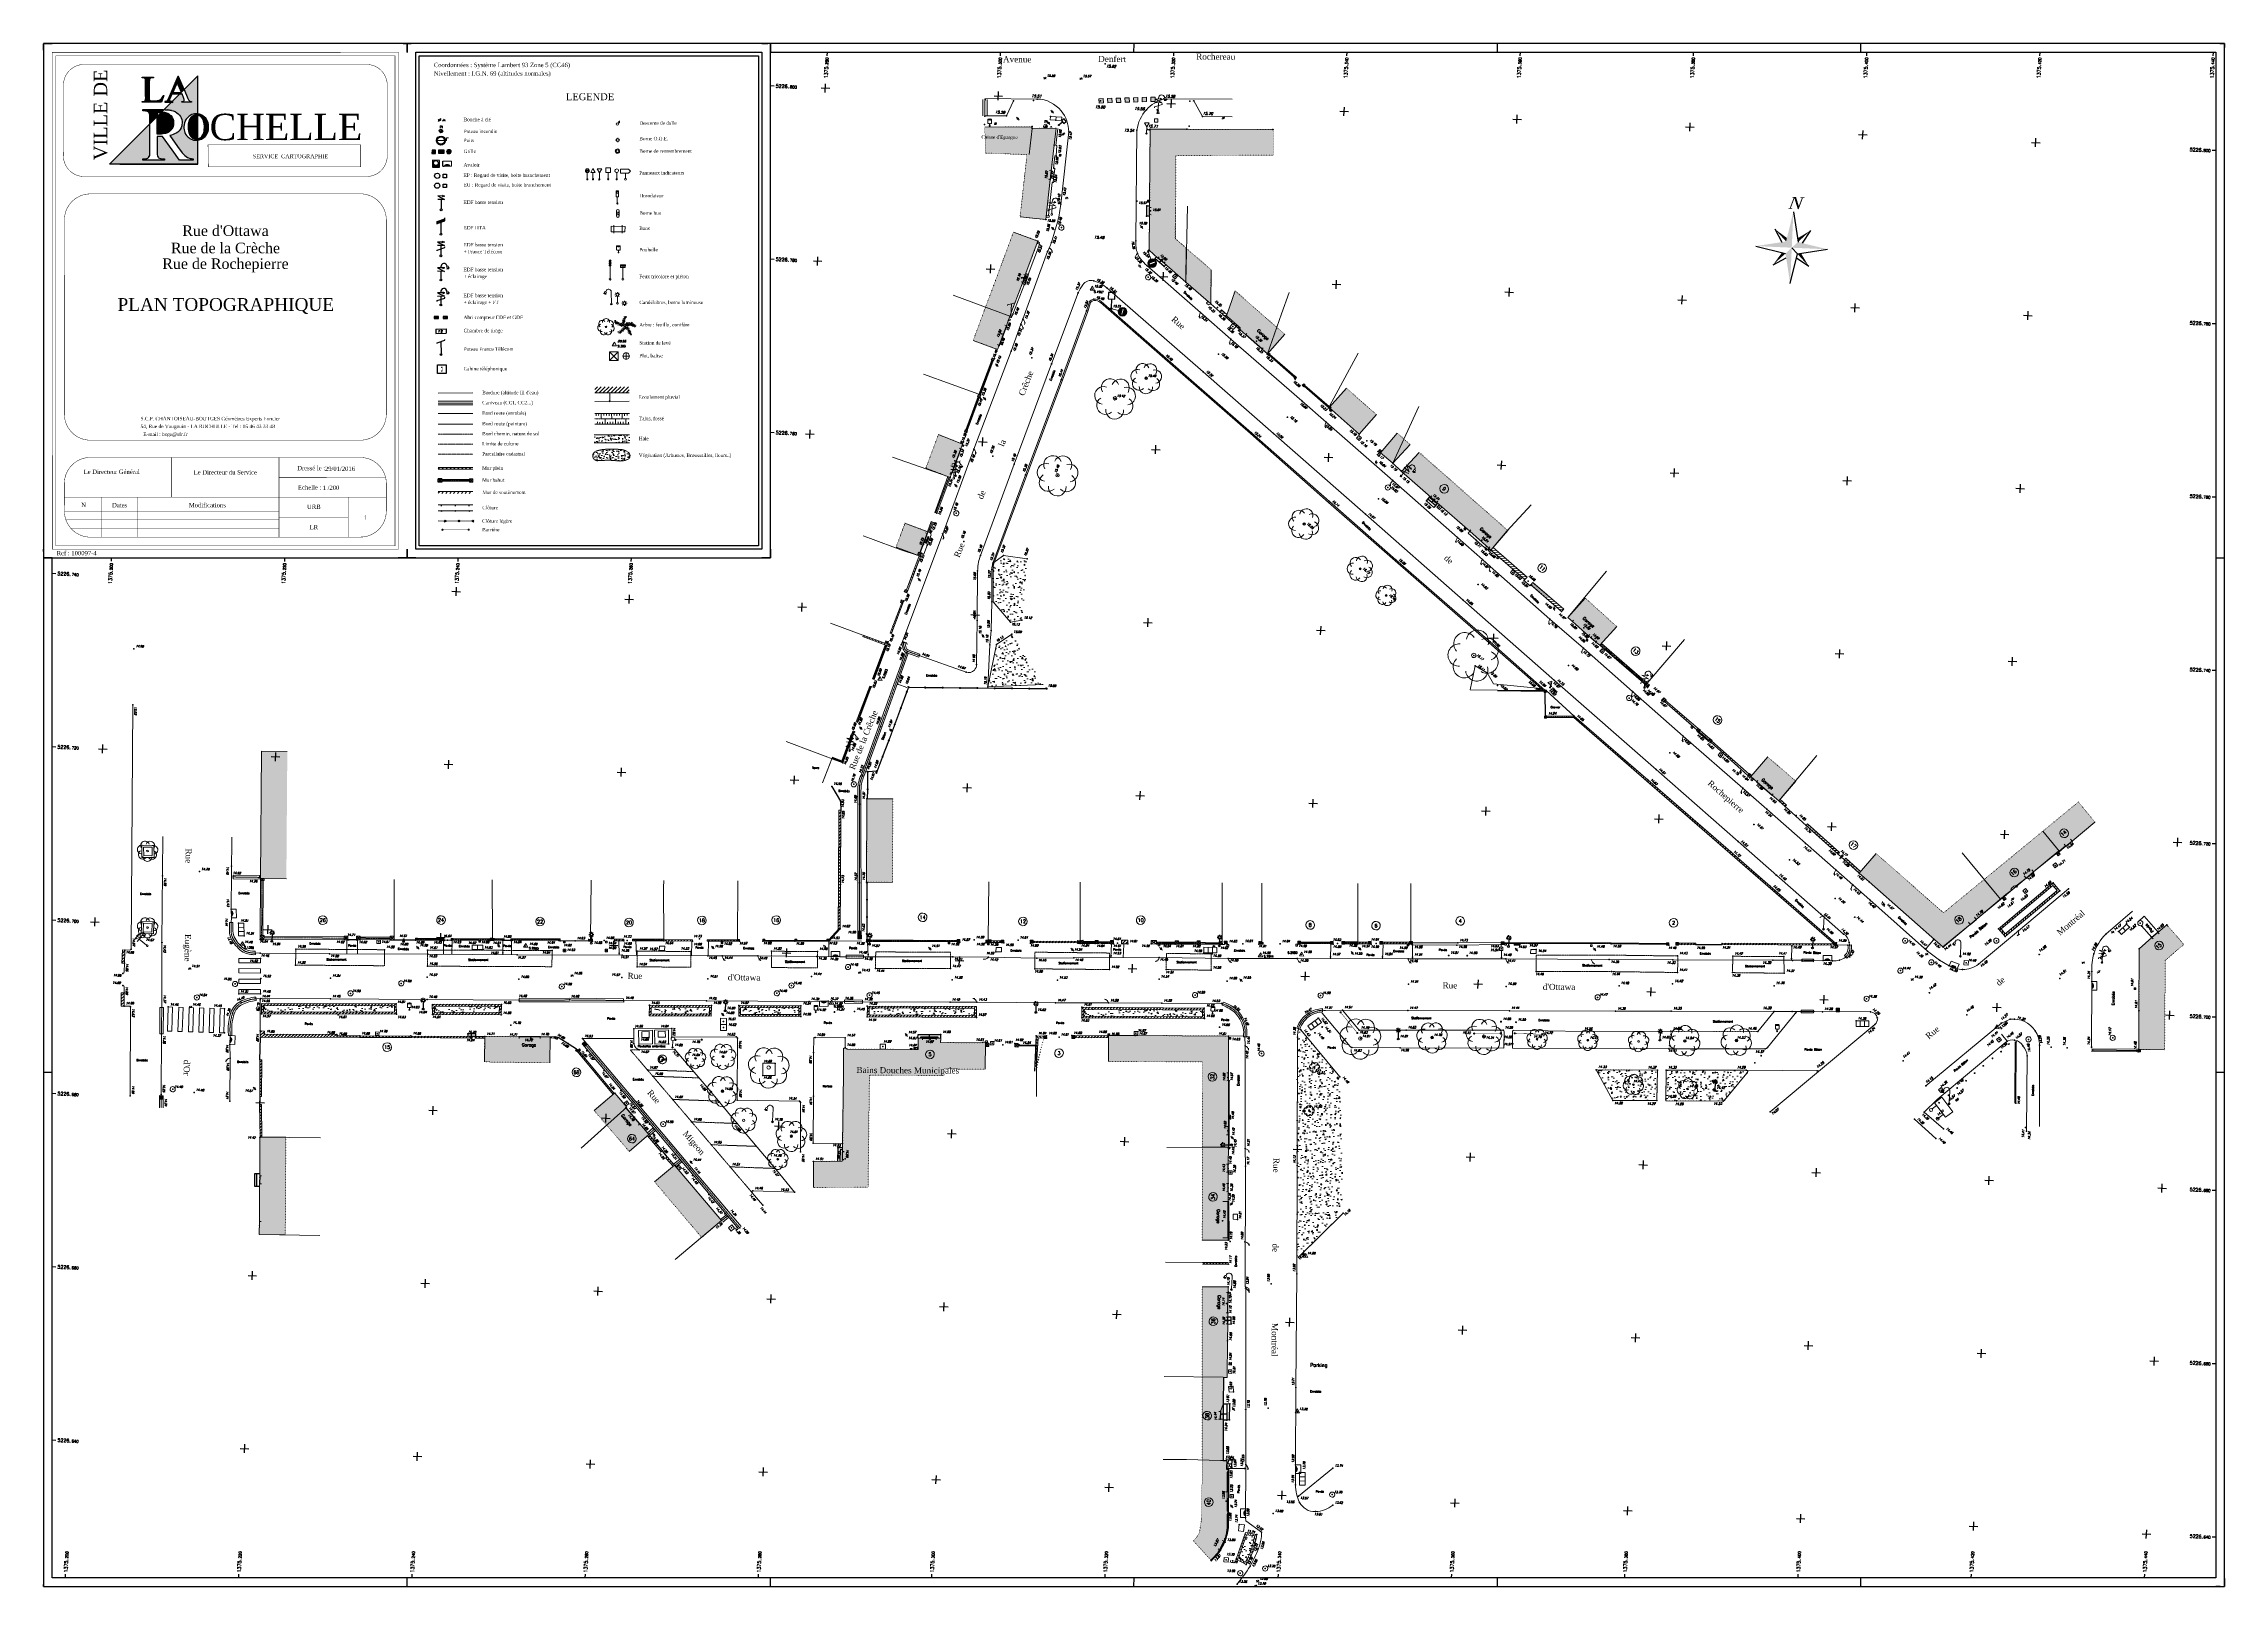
# Paper-space layout 'Etat des Lieux' of a CAD drawing. Header units: metres. Extents: x 0 to 1260, y 0 to 891.
# The model-space entities are those that its viewports show. They can reach past a viewport. Long polylines and large blocks are cut down to what shows.
import ezdxf
from ezdxf.enums import TextEntityAlignment as Align

# ---------------------------------------------------------------- set-up
doc = ezdxf.new("R2010")
doc.units = ezdxf.units.M
doc.header["$LTSCALE"] = 2
doc.header["$PDMODE"] = 32
doc.header["$PDSIZE"] = 0.02
for name, pattern in [('AXES2', [1.125, 0.75, -0.125, 0.125, -0.125]), ('CACHE', [0.375, 0.25, -0.125]), ('CACHE2', [0.1875, 0.125, -0.0625]), ('FANTOME2', [1.25, 0.625, -0.125, 0.125, -0.125, 0.125, -0.125]), ('INTERROMPU', [0.75, 0.5, -0.25]), ('INTERROMPU2', [0.375, 0.25, -0.125]), ('POINTILLE', [0.25, 0, -0.25]), ('POINTILLEX2', [0.5, 0, -0.5]), ('TIRETPT', [1, 0.5, -0.25, 0, -0.25])]:
    doc.linetypes.add(name, pattern=pattern)
doc.layers.get('0').update_dxf_attribs({"color": 6})
for name, color, linetype, lineweight in [('ASSEP_P_--GC--', 5, 'Continuous', 9), ('ASSEP_P_AFFCAR', 5, 'Continuous', 0), ('ASSEP_P_AFFRON', 5, 'Continuous', 0), ('ASSEP_P_AV--RC', 5, 'Continuous', 9), ('ASSEP_P_SENS', 5, 'Continuous', 0), ('ASSEU_P_AFFCAR', 124, 'Continuous', 9), ('ASSEU_P_AFFRON', 124, 'Continuous', 9), ('CAD_L_PARCELLE', 253, 'Continuous', 0), ('DIVERS_P_POINT', 7, 'Continuous', 9), ('EAU_P_BCH', 4, 'Continuous', 9), ('EAU_P_BCR', 4, 'Continuous', 9), ('EAU_P_PI', 4, 'Continuous', 9), ('ECLAI_P_SUPPE1', 6, 'Continuous', 9), ('ELEC_P_AFFREC', 1, 'Continuous', 9), ('EV_F_TEXNATSOL', 7, 'Continuous', 0), ('EV_P_ARBRE', 3, 'Continuous', 9), ('FDP_F_BATI', 7, 'Continuous', 9), ('FDP_F_TBATNOM', 7, 'Continuous', 9), ('FDP_F_TBATNUM', 7, 'Continuous', 9), ('FDP_L_BATI', 7, 'Continuous', 9), ('FDP_L_CLOT', 7, 'Continuous', 0), ('FDP_L_CLOTLEG', 7, 'Continuous', 9), ('FDP_L_HAIE', 3, 'Continuous', 9), ('FDP_L_MURBAHUT', 7, 'Continuous', 9), ('FDP_L_MURPLEIN', 7, 'Continuous', 9), ('GAZ_P_AFFCAR', 30, 'Continuous', 9), ('GAZ_P_AFFREC', 30, 'Continuous', 9), ('GAZ_P_AFFRON', 30, 'Continuous', 9), ('GEOD_P_STA', 6, 'Continuous', 9), ('MEP_F_TEXCART', 7, 'Continuous', 0), ('MOB_P_CORBEIL', 7, 'Continuous', 9), ('MOB_P_JARDINIE', 7, 'Continuous', 9), ('MOB_P_OBSBORNF', 7, 'Continuous', 9), ('MUL_P_SUPX-T--', 1, 'Continuous', 0), ('MUL_P_SUPXET--', 1, 'Continuous', 9), ('SIGH _L_LIGNE', 7, 'INTERROMPU2', 9), ('SIGH_F_PIETON', 7, 'Continuous', 9), ('SIGH_L_CEDEZ', 7, 'Continuous', 9), ('SIGH_P_FDIR', 7, 'Continuous', 9), ('SIGV_P_P-B', 7, 'Continuous', 9), ('TEL_P_AFFREC', 6, 'Continuous', 9), ('TEL_P_SUP0', 6, 'Continuous', 9), ('VOIE_F_TEXNOM', 7, 'Continuous', 0), ('VOIE_L_BORDREV', 252, 'Continuous', 0), ('VOIE_L_BORDURE', 7, 'Continuous', 9)]:
    doc.layers.add(name, color=color, linetype=linetype, lineweight=lineweight)
for name, color, linetype in [('ECLAI_P_SUPPE0', 6, 'Continuous'), ('Etat des Lieux', 7, 'Continuous'), ('FDP_P_SEUILPIE', 7, 'Continuous'), ('MEP_F_CADRE', 7, 'Continuous'), ('MEP_F_CARRO', 7, 'Continuous'), ('MEP_F_CART', 7, 'Continuous'), ('MEP_F_TEXCARRO', 7, 'Continuous'), ('MEP_P_FNORD', 7, 'Continuous'), ('SIGH_L_STOP', 7, 'Continuous'), ('TopoAlt', 7, 'Continuous'), ('Topojis', 7, 'Continuous')]:
    doc.layers.add(name, color=color, linetype=linetype)
doc.styles.add('Romans 1.0', font='Romans.shx', dxfattribs={"height": 0.2})
doc.styles.get("Standard").update_dxf_attribs({"font": 'romans.shx'})
doc.styles.add('TNR', font='TIMES.TTF', dxfattribs={"width": 0.999})
doc.linetypes.add('ZIGZAG', pattern='A,0.0001,-0.2,[131,ltypeshp.shx,S=0.2,R=0,X=-0.2,Y=0],-0.4,[131,ltypeshp.shx,S=0.2,R=180,X=0.2,Y=0],-0.2', length=0.8001)
pattern_1 = [(47.573795383, (0, 0), (-0.187489304115, 0.171358573881), [])]
pattern_2 = [(186.53085, (1375401.04701, 5226706.58297), (0.0288895, -0.2523517), [])]
pattern_3 = [(297.03123, (1375293.2492, 5226746.50957), (0.2262528, 0.1154369), [])]
pattern_4 = [(302.0312, (1375293.2492, 5226746.5096), (-0.570923, -1.347051), [0.1524, -1.6764]), (247.0312, (1375293.2492, 5226746.5096), (1.540881, -0.203335), [0.12192, -1.34112]), (352.4822, (1375293.2016, 5226746.3973), (0.96995, -1.550389), [0.12952, -1.42472]), (298.2154, (1375293.6358, 5226746.3842), (-0.988954, -1.959097), [0.2286, -2.5146]), (348.6668, (1375293.5534, 5226746.221), (1.296948, -2.417242), [0.19428, -2.13708]), (243.2152, (1375293.6358, 5226746.3842), (1.296943, -2.417244), [0.18288, -2.01168]), (273.0312, (1375293.4764, 5226746.2223), (-1.152404, -0.901368), [0.1524, -1.6764]), (218.0312, (1375293.4764, 5226746.2223), (1.249107, -0.924875), [0.12192, -1.34112]), (323.4826, (1375293.3804, 5226746.1471), (0.096707, -1.826241), [0.12952, -1.42472]), (289.53123, (1375293.2492, 5226746.50957), (0.6358242, -0.2321845), [0, -1.324864, 0, -1.36144, 0, -1.3462]), (259.5312, (1375293.2492, 5226746.5096), (0.5974438, -0.7557287), [0, -0.776224, 0, -1.294384, 0, -0.51308]), (219.53123, (1375293.389, 5226746.9406), (-0.3782307, -1.0176786), [0, -0.508, 0, -1.58496, 0, -2.10312]), (209.5312, (1375293.4517, 5226747.1339), (-0.172091, -1.1899855), [0, -0.6604, 0, -1.052576, 0, -1.49352])]
pattern_5 = [(52.5738, (1375085.21595, 5226675.75246), (0.9135832, -0.038709), [0.09525, -1.04775]), (357.5738, (1375085.21595, 5226675.7525), (-0.2189344, 0.9464064), [0.0762, -0.8382]), (103.0248, (1375085.2921, 5226675.7492), (0.6946523, 0.9076932), [0.08095, -0.89045]), (48.758, (1375085.2045, 5226676.0062), (1.363468, -0.149134), [0.142875, -1.571625]), (99.2094, (1375085.3182, 5226675.9938), (1.130269, 1.289184), [0.121425, -1.335675]), (353.7578, (1375085.2045, 5226676.0062), (1.130271, 1.289182), [0.1143, -1.2573]), (23.5738, (1375085.3343, 5226675.9485), (0.7802714, -0.4767696), [0.09525, -1.04775]), (328.5738, (1375085.3343, 5226675.9485), (0.2673426, 0.9338872), [0.0762, -0.8382]), (74.0252, (1375085.3993, 5226675.9087), (1.047612, 0.4571196), [0.08095, -0.89045]), (40.0738, (1375085.21595, 5226675.75246), (-0.00355775, 0.4230422), [0, -0.82804, 0, -0.8509, 0, -0.841375]), (10.0738, (1375085.21595, 5226675.75246), (0.3112677, 0.5154006), [0, -0.48514, 0, -0.80899, 0, -0.320675]), (330.0738, (1375084.93303, 5226675.73974), (0.67855534, 0.0018294), [0, -0.3175, 0, -0.9906, 0, -1.31445]), (320.0738, (1375084.80615, 5226675.73404), (0.7341897, 0.1602637), [0, -0.41275, 0, -0.65786, 0, -0.93345])]
pattern_6 = [(45, (1375239.37378, 5226674.80444), (-0.179605, 0.179605), [])]
pattern_7 = [(0, (1375239.37378, 5226674.80444), (1e-16, 0.254), [])]
pattern_8 = [(45, (1375203.31385, 5226690.40583), (-0.179605, 0.179605), [])]

# ---------------------------------------------------------------- blocks, each defined once
blk = doc.blocks.new('Tcpoint')
at = {"color": 0}
blk.add_point((0, 0), dxfattribs=at)
at = {"layer": 'TopoAlt'}
blk.add_attdef('ALT', (0.2, 0.2), '', height=0.24, dxfattribs=at)
blk = doc.blocks.new('t003')
at = {"color": 0}
blk.add_line((0, 0), (0, 0), dxfattribs=at)
blk.add_lwpolyline([(0.259834, -0.149954), (-0.000053, 0.3), (-0.259781, -0.150046)], close=True, dxfattribs=at)
blk = doc.blocks.new('CB014')
at = {"color": 0}
blk.add_line((0, 0), (0, 0), dxfattribs=at)
blk.add_lwpolyline([(-0.2, -0.2), (-0.2, 0.2), (0.2, 0.2), (0.2, -0.2)], close=True, dxfattribs=at)
blk = doc.blocks.new('r025')
at = {"color": 0}
for points in [[(-0.233333, 0.45), (0.933333, 0.45), (0.933333, 1.033333), (0.933333, 1.033333), (-0.233333, 1.033333), (-0.233333, 0.45)], [(0, 0.1), (0, 0.1), (0, 0.45), (0, 0.45)], [(0.7, 0.1), (0.7, 0.45), (0.7, 0.45)]]:
    blk.add_lwpolyline(points, dxfattribs=at)
for centre in [(0, 0), (0.7, 0)]:
    blk.add_circle(centre, 0.1, dxfattribs=at)
blk = doc.blocks.new('l003')
at = {"color": 0}
for points in [[(-0.855244, 1.462269), (-0.984837, 1.372556)], [(-0.830421, 1.422331), (-0.931041, 1.303495)], [(-0.792944, 1.396773), (-0.86024, 1.256612)], [(-0.752708, 1.388229), (-0.78082, 1.234594)], [(-0.700628, 1.399688), (-0.684459, 1.240974)], [(0, 0.1), (0, 1.5)]]:
    blk.add_lwpolyline(points, dxfattribs=at)
for centre, radius in [((-0.75, 1.5), 0.111803), ((0, 0), 0.1)]:
    blk.add_circle(centre, radius, dxfattribs=at)
blk.add_arc((-0.35, 1.55), 0.353553, 351.869898, 171.869898, dxfattribs=at)
blk = doc.blocks.new('e020')
at = {"color": 0, "linetype": 'Continuous'}
for p, q in [((0, 0.238611), (0, 0)), ((0.525, 0.238611), (0, 0.238611)), ((0, 0), (0.525, 0)), ((0.525, 0), (0.525, 0.238611))]:
    blk.add_line(p, q, dxfattribs=at)
blk.add_lwpolyline([(0.063739, 0.072973), (0.263674, 0.189273), (0.213166, 0.042878), (0.46514, 0.189449)], dxfattribs=at)
blk.add_solid([(0.408379, 0.188402), (0.46514, 0.189449), (0.43617, 0.140626)], dxfattribs=at)
blk = doc.blocks.new('CB022')
at = {"color": 0}
blk.add_lwpolyline([(0, 0.5, -1.000317), (0, -0.5, -1.000317), (0, 0.5), (0, -0.5)], format="xyb", dxfattribs=at)
blk.add_lwpolyline([(0.5, 0), (-0.5, 0)], dxfattribs=at)
blk = doc.blocks.new('CB015')
at = {"color": 0}
blk.add_line((0, 0), (0, 0), dxfattribs=at)
blk.add_lwpolyline([(-0.25, -0.25), (-0.25, 0.25), (0.25, 0.25), (0.25, -0.25)], close=True, dxfattribs=at)
blk = doc.blocks.new('CB019')
at = {"color": 0}
for p, q in [((-0.16, -0.06), (0.16, 0.06)), ((-0.13, 0.11), (0.13, -0.11))]:
    blk.add_line(p, q, dxfattribs=at)
at = {"color": 0, "const_width": 0.012}
blk.add_lwpolyline([(-0.03, -0.16), (0.13, -0.11), (0.16, 0.06), (0.03, 0.16), (-0.13, 0.11), (-0.16, -0.06)], close=True, dxfattribs=at)
blk = doc.blocks.new('u014')
at = {"color": 0}
blk.add_line((0, 0), (0, 0), dxfattribs=at)
blk.add_circle((0, 0), 0.3, dxfattribs=at)
blk = doc.blocks.new('CB003')
at = {"color": 0, "linetype": 'Continuous'}
for p, q in [((0, 0), (0, 1)), ((1, 1), (0, 1)), ((1, 0), (0, 0)), ((0.333, 0), (0.333, 1)), ((0.666, 0), (0.666, 1)), ((1, 0), (1, 1))]:
    blk.add_line(p, q, dxfattribs=at)
blk = doc.blocks.new('a001')
at = {"color": 0}
for points in [[(0.160355, 0.160355), (0.070711, 0.070711)], [(-0.070711, -0.070711), (-0.160355, -0.160355)]]:
    blk.add_lwpolyline(points, dxfattribs=at)
blk.add_circle((0, 0), 0.1, dxfattribs=at)
blk = doc.blocks.new('CB001')
at = {"color": 0, "linetype": 'Continuous'}
for p, q in [((0, 1), (0, 0)), ((0, 1), (1, 1)), ((0, 0), (1, 0)), ((1, 1), (1, 0))]:
    blk.add_line(p, q, dxfattribs=at)
blk = doc.blocks.new('l009')
at = {"color": 0}
for points in [[(-0.3, 1), (-0.15, 1)], [(-0.212132, 1.212132), (-0.106066, 1.106066)], [(-0.106066, 0.893934), (-0.212132, 0.787868)], [(0, 1.15), (0, 1.3)], [(0, 0.85), (0, 0.85), (0, 0.1)], [(0.212132, 1.212132), (0.106066, 1.106066)], [(0.106066, 0.893934), (0.212132, 0.787868)], [(0.15, 1), (0.3, 1)]]:
    blk.add_lwpolyline(points, dxfattribs=at)
for centre, radius in [((0, 1), 0.15), ((0, 0), 0.1)]:
    blk.add_circle(centre, radius, dxfattribs=at)
blk = doc.blocks.new('p001')
at = {"color": 0}
blk.add_line((0, 1.510991), (0, 0.1), dxfattribs=at)
blk.add_lwpolyline([(-0.438601, 1.29169), (-0.438601, 1.36518), (0.438601, 1.656803), (0.438601, 1.730292)], dxfattribs=at)
blk.add_circle((0, 0), 0.1, dxfattribs=at)
blk = doc.blocks.new('CB011')
at = {"color": 0, "flags": 128}
blk.add_lwpolyline([(0, 0, 0.263702), (-0.6, 0.24), (-0.37, 0.3)], format="xyb", dxfattribs=at)
blk = doc.blocks.new('L016')
at = {"color": 0}
for p, q in [((0, 1.510991), (0, 1.4)), ((0, 1), (0, 0.1))]:
    blk.add_line(p, q, dxfattribs=at)
for points in [[(-0.438601, 0.390519), (-0.438601, 0.500753), (0.438601, 0.792376), (0.438601, 0.902609)], [(0.4, 1.4), (-0.4, 1.4), (0.4, 1), (-0.4, 1)], [(0.2, 1.5), (0.4, 1.4), (0.2, 1.3)], [(0.700628, 1.399688), (0.684459, 1.240974)], [(0.752708, 1.388229), (0.78082, 1.234594)], [(0.792944, 1.396773), (0.86024, 1.256612)], [(0.830421, 1.422331), (0.931041, 1.303495)], [(0.855244, 1.462269), (0.984837, 1.372556)]]:
    blk.add_lwpolyline(points, dxfattribs=at)
for centre, radius in [((0, 0), 0.1), ((0.75, 1.5), 0.111803)]:
    blk.add_circle(centre, radius, dxfattribs=at)
blk.add_arc((0.35, 1.55), 0.353553, 8.130102, 188.130102, dxfattribs=at)
blk = doc.blocks.new('R020')
at = {"color": 0, "linetype": 'Continuous'}
blk.add_line((0, 1.103968), (0, 0.1), dxfattribs=at)
at = {"color": 0}
blk.add_lwpolyline([(0.383547, 1.871062), (-0.383547, 1.871062), (-0.383547, 1.103968), (0.383547, 1.103968)], close=True, dxfattribs=at)
blk.add_circle((0, 0), 0.1, dxfattribs=at)
blk = doc.blocks.new('CB024')
at = {"color": 0}
blk.add_circle((0, 0), 0.5, dxfattribs=at)
for centre, start, end in [((0.07, 3.41), 354.4104, 183.203), ((-3.34, -0.69), 97.2675, 286.0601), ((-2.62, 2.18), 45.8389, 234.6315), ((2.71, 2.07), 302.9818, 131.7744), ((3.31, -0.83), 251.5532, 80.3458), ((-1.54, -3.04), 148.6961, 337.4887), ((1.42, -3.1), 200.1246, 28.9173)]:
    blk.add_arc(centre, 2.57, start, end, dxfattribs=at)
blk = doc.blocks.new('CB012')
at = {"color": 0}
blk.add_line((0, 0), (0, 0), dxfattribs=at)
blk.add_lwpolyline([(-0.1, -0.1), (-0.1, 0.1), (0.1, 0.1), (0.1, -0.1)], close=True, dxfattribs=at)
blk = doc.blocks.new('szpoint')
at = {"color": 0}
blk.add_point((0, 0), dxfattribs=at)
blk = doc.blocks.new('CB006')
at = {"color": 0}
for p, q in [((-0.039996, 0.19998), (-0.039996, -0.19998)), ((0.039996, 0.19998), (0.039996, -0.19998)), ((0.039996, -0.19998), (0.039996, -0.19998))]:
    blk.add_line(p, q, dxfattribs=at)
for points in [[(-0.19998, -0.19998), (0.19998, -0.19998), (0.19998, 0.19998), (-0.19998, 0.19998), (-0.19998, -0.19998)], [(-0.119988, 0.19998), (-0.119988, -0.19998)], [(0.119988, 0.19998), (0.119988, -0.19998)]]:
    blk.add_lwpolyline(points, dxfattribs=at)
blk.add_point((0, 0), dxfattribs=at)
blk = doc.blocks.new('CB008')
blk.add_hatch(color=0).paths.add_polyline_path([(0.17, 0), (0.83, 0, 0.642037)])
at = {"color": 0}
for points in [[(0, 0.59), (1, 0.59)], [(0, 0), (0, 0.59)], [(0, 0), (0.17, 0)], [(0.17, 0), (0.83, 0)], [(0.83, 0), (1, 0)], [(1, 0), (1, 0.59)]]:
    blk.add_lwpolyline(points, dxfattribs=at)
blk.add_arc((0.5, -0.15), 0.358, 24.596, 155.404, dxfattribs=at)
blk = doc.blocks.new('d007')
at = {"color": 0}
for p, q in [((-0.5, -0.5), (-0.5, 0.5)), ((-0.5, 0.5), (0.5, 0.5)), ((-0.5, -0.5), (0.5, 0.5)), ((0.5, 0.5), (-0.5, 0.5)), ((-0.5, 0.5), (0.5, -0.5)), ((0.5, 0.5), (0.5, -0.5)), ((0.5, -0.5), (-0.5, -0.5))]:
    blk.add_line(p, q, dxfattribs=at)
blk = doc.blocks.new('CB013')
at = {"color": 0}
blk.add_line((0, 0), (0, 0), dxfattribs=at)
blk.add_lwpolyline([(-0.15, -0.15), (-0.15, 0.15), (0.15, 0.15), (0.15, -0.15)], close=True, dxfattribs=at)
blk = doc.blocks.new('CB020')
at = {"color": 0}
for p, q in [((-0.21, 0.73), (-0.21, 0.3)), ((0, 0.25), (0, 0.05)), ((0.21, 0.3), (0.21, 0.73))]:
    blk.add_line(p, q, dxfattribs=at)
blk.add_lwpolyline([(-0.21, 0.73, 0.254607), (-0.2, 0.71, 0.078184), (-0.15, 0.69, 0.037786), (-0.09, 0.68, 0.027603), (0, 0.67, 0.027603), (0.09, 0.68, 0.037786), (0.15, 0.69, 0.078184), (0.2, 0.71, 0.254607), (0.21, 0.73, 0.254607), (0.2, 0.75, 0.078184), (0.15, 0.77, 0.037786), (0.09, 0.78, 0.027603), (0, 0.79, 0.027603), (-0.09, 0.78, 0.037786), (-0.15, 0.77, 0.078184), (-0.2, 0.75, 0.254607)], format="xyb", close=True, dxfattribs=at)
blk.add_circle((0, 0), 0.05, dxfattribs=at)
for centre, radius, start, end in [((-0.19, 0.3), 0.0197, 180, 237.1376), ((-0.1, 0.44), 0.187, 237.1376, 255.0197), ((-0.04, 0.67), 0.423, 255.0197, 263.6754), ((0, 1.04), 0.792, 263.6754, 270), ((0, 1.04), 0.792, 270, 276.3246), ((0.04, 0.67), 0.423, 276.3246, 284.9803), ((0.1, 0.44), 0.187, 284.9803, 302.8624), ((0.19, 0.3), 0.0197, 302.8624, 0)]:
    blk.add_arc(centre, radius, start, end, dxfattribs=at)
blk = doc.blocks.new('gd06')
blk.add_line((0, 0), (0, 0))
blk.add_lwpolyline([(-0.5, -0.5), (-0.5, 0.5), (0.5, 0.5), (0.5, -0.5)], close=True)
blk = doc.blocks.new('CB018')
blk.add_hatch(color=0).paths.add_polyline_path([(0.5, 0), (0.5, 0.25), (0, 0)])
at = {"color": 0, "linetype": 'Continuous'}
for p, q in [((0.5, 0.25), (0, 0.25)), ((0, 0.25), (0, 0)), ((0, 0), (0.5, 0)), ((0.5, 0), (0.5, 0.25))]:
    blk.add_line(p, q, dxfattribs=at)
at = {"color": 0}
blk.add_lwpolyline([(0, 0), (0.5, 0.25)], dxfattribs=at)
blk.add_lwpolyline([(0, 0), (0.5, 0), (0.5, 0.25)], close=True, dxfattribs=at)
blk = doc.blocks.new('Interdit')
h = blk.add_hatch(color=1)
h.paths.add_polyline_path([(-0.48, 1.375, 1), (0.48, 1.375, 1)])
h.paths.add_polyline_path([(0.35, 1.475), (0.35, 1.275), (-0.35, 1.275), (-0.35, 1.475)], flags=16)
at = {"color": 0, "linetype": 'Continuous'}
blk.add_line((0, 0.875), (0, 0.07), dxfattribs=at)
at = {"flags": 128}
for points in [[(0.35, 1.475), (-0.35, 1.475)], [(-0.35, 1.475), (-0.35, 1.275)], [(0.35, 1.275), (-0.35, 1.275)], [(0.35, 1.475), (0.35, 1.275)]]:
    blk.add_lwpolyline(points, dxfattribs=at)
for radius in [0.5, 0.48]:
    blk.add_circle((0, 1.375), radius)
at = {"color": 0}
blk.add_circle((0, 0), 0.07, dxfattribs=at)
blk = doc.blocks.new('TCPOINTZ0')
at = {"color": 0}
blk.add_point((0, 0), dxfattribs=at)
blk = doc.blocks.new('r021')
at = {"color": 0, "linetype": 'Continuous'}
for p, q in [((-0.27, 1.24), (0.27, 1.24)), ((0, 0.77), (-0.27, 1.24)), ((0.27, 1.24), (0, 0.77)), ((0, 0.77), (0, 0.07))]:
    blk.add_line(p, q, dxfattribs=at)
at = {"color": 0}
blk.add_circle((0, 0), 0.07, dxfattribs=at)
blk = doc.blocks.new('CB002')
at = {"color": 0, "linetype": 'Continuous'}
for p, q in [((0, 1), (0, 0)), ((0, 1), (1, 1)), ((0, 0), (1, 0)), ((0.5, 1), (0.5, 0)), ((1, 1), (1, 0))]:
    blk.add_line(p, q, dxfattribs=at)
blk = doc.blocks.new('a005')
at = {"color": 0, "const_width": 0.225}
blk.add_lwpolyline([(0.079667, 0.079432, -0.991398), (-0.079667, -0.079432, -0.623481)], format="xyb", dxfattribs=at)
at = {"color": 0}
for points in [[(-0.159334, -0.158863), (0, 0)], [(0, 0), (0.159334, 0.158863)]]:
    blk.add_lwpolyline(points, dxfattribs=at)
for radius in [0.225, 0.048726]:
    blk.add_circle((0, 0), radius, dxfattribs=at)
blk.add_text('PI', height=0.3, dxfattribs=at).set_placement((-0.142677, 0.374719))
blk = doc.blocks.new('NORD')
for p, q in [((0, 4.14), (0.69, 0.69)), ((-4.14, 0), (-0.69, -0.69)), ((-2.07, 2.07), (-1.18, 0.59)), ((0.69, -0.69), (4.14, 0)), ((2.07, 2.07), (1.18, 0.59)), ((-2.07, -2.07), (-0.59, -1.18)), ((2.07, -2.07), (0.59, -1.18))]:
    blk.add_line(p, q)
blk.add_lwpolyline([(0, -4.14), (0.69, -0.69), (0, 0)])
for points in [[(0, 0), (0, 0), (0, 4.14), (-0.69, 0.69)], [(-4.14, 0), (-0.69, 0.69), (0, 0)], [(-2.07, 2.07), (-0.69, 0.69), (-0.61, 1.1)], [(0, 0), (0, -4.14), (-0.69, -0.69)], [(0, 0), (4.14, 0), (0.69, 0.69)], [(2.07, 2.07), (0.69, 0.69), (0.61, 1.1)], [(-2.07, -2.07), (-0.69, -0.69), (-1.1, -0.61)], [(2.07, -2.07), (0.69, -0.69), (1.1, -0.61)]]:
    blk.add_solid(points)
at = {"style": 'TNR', "oblique": 18, "width": 0.999}
blk.add_text('N', height=1.38, dxfattribs=at).set_placement((-0.69, 4.48))
blk = doc.blocks.new('gd05')
blk.add_lwpolyline([(0, 0), (0, 1), (1, 1), (1, 0)], close=True)
blk = doc.blocks.new('r023')
at = {"color": 0, "linetype": 'Continuous'}
blk.add_line((0, 0.77), (0, 0.07), dxfattribs=at)
blk.add_circle((0, 0.98), 0.211, dxfattribs=at)
at = {"color": 0}
blk.add_circle((0, 0), 0.07, dxfattribs=at)
blk = doc.blocks.new('GeoRond')
at = {"const_width": 0.499}
blk.add_lwpolyline([(-0.2505, 0, 1), (0.2505, 0, 1)], format="xyb", close=True, dxfattribs=at)
blk = doc.blocks.new('e001')
at = {"color": 0}
for points in [[(0.4, 1.6), (-0.4, 1.6), (0.4, 1.2), (-0.4, 1.2)], [(0, 1.2), (0, 0.1)], [(0.1, 1.7), (0.4, 1.6), (0.1, 1.5)]]:
    blk.add_lwpolyline(points, dxfattribs=at)
blk.add_circle((0, 0), 0.1, dxfattribs=at)
blk = doc.blocks.new('m017')
for points in [[(0, 0.5, -1.000317), (0, -0.5, -1.000317), (0, 0.5)], [(-0.09, 0.12, 0.925596), (0.01, -0.33, 0.15097), (0.13, -0.27), (0.14, -0.31, -0.984304), (-0.24, 0.08, -0.156658), (-0.09, 0.16), (-0.09, 0.12)]]:
    blk.add_lwpolyline(points, format="xyb")
for points in [[(0, 0.25), (-0.02, 0.26), (-0.04, 0.28), (-0.05, 0.29), (-0.06, 0.31), (-0.06, 0.34), (-0.06, 0.35), (-0.06, 0.37), (-0.04, 0.4), (-0.02, 0.4), (-0.01, 0.41), (0.02, 0.42), (0.04, 0.41), (0.06, 0.41), (0.08, 0.39), (0.09, 0.38), (0.1, 0.36), (0.1, 0.33), (0.1, 0.31), (0.1, 0.3), (0.08, 0.27), (0.06, 0.26), (0.05, 0.25), (0.02, 0.25), (0, 0.25)], [(-0.03, 0.25), (0.03, 0.25), (0.03, 0.17), (0.15, 0.17), (0.15, 0.12), (0.03, 0.12), (0.03, 0.01), (0.24, 0.01), (0.31, -0.25), (0.38, -0.25), (0.38, -0.31), (0.26, -0.31), (0.19, -0.05), (-0.03, -0.05), (-0.03, 0.25)]]:
    blk.add_lwpolyline(points)

msp = doc.modelspace()

# ---------------------------------------------------------------- hatches: boundary and pattern name
at = {"layer": 'FDP_F_BATI'}
for points in [[(1375322.61, 5226779.48), (1375322.47, 5226783.41), (1375321.19, 5226784.44), (1375320.8, 5226794.06), (1375332.02, 5226794.57), (1375331.88, 5226797.56), (1375321.94, 5226797.12), (1375317.69, 5226796.93), (1375318.01, 5226788.73), (1375318.03, 5226787.9), (1375318.06, 5226787.08), (1375318.21, 5226782.97), (1375319.27, 5226782.11), (1375320.01, 5226781.55)], [(1375303.14, 5226786.16), (1375303.61, 5226793.37), (1375298.76, 5226793.34), (1375298.62, 5226796.34), (1375304.04, 5226796.59), (1375304.05, 5226796.43), (1375304.09, 5226796.43), (1375306.85, 5226796.58), (1375306.71, 5226794.62), (1375306.5, 5226791.63), (1375306.43, 5226790.63), (1375306.14, 5226785.97)], [(1375302.46, 5226784.37), (1375305.32, 5226783.45), (1375304.04, 5226779.48), (1375303.79, 5226778.62), (1375302.48, 5226774.64), (1375302.12, 5226773.52), (1375301.38, 5226771.22), (1375301.23, 5226770.75), (1375298.37, 5226771.65), (1375299.62, 5226775.55)], [(1375325.46, 5226781.05), (1375325.6, 5226777.12), (1375322.61, 5226779.48), (1375322.47, 5226783.41)], [(1375334.3, 5226773.98), (1375332.42, 5226771.63), (1375331.76, 5226772.16), (1375329.81, 5226773.73), (1375329.08, 5226774.31), (1375329.13, 5226774.51), (1375327.49, 5226775.82), (1375328.34, 5226778.74)], [(1375345.29, 5226765.19), (1375343.41, 5226762.85), (1375339.81, 5226765.75), (1375341.7, 5226768.09)], [(1375347.8, 5226763.16), (1375345.97, 5226760.78), (1375347.43, 5226759.66), (1375349.35, 5226761.91)], [(1375294.84, 5226760.6), (1375297.68, 5226759.64), (1375297.49, 5226759.06), (1375296.59, 5226756.28), (1375296.41, 5226755.73), (1375293.56, 5226756.67)], [(1375361.07, 5226752.49), (1375359.21, 5226750.14), (1375358.97, 5226750.35), (1375356.68, 5226752.2), (1375352.73, 5226755.36), (1375352, 5226755.93), (1375348.49, 5226758.76), (1375350.44, 5226761.04)], [(1375291.44, 5226750.2), (1375294.11, 5226749.34), (1375294.05, 5226749.15), (1375293.31, 5226746.88), (1375293.46, 5226746.83), (1375293.35, 5226746.48), (1375290.53, 5226747.39)], [(1375370.36, 5226745.09), (1375368.45, 5226742.77), (1375369.01, 5226742.32), (1375370.94, 5226740.76), (1375371.81, 5226740.06), (1375372.3, 5226739.74), (1375374.14, 5226741.98)], [(1375392.24, 5226727.72), (1375390.38, 5226725.36), (1375391.11, 5226724.79), (1375392.96, 5226723.34), (1375393.74, 5226722.71), (1375395.62, 5226725.06)], [(1375405.28, 5226717.12), (1375403.4, 5226714.79), (1375404.59, 5226713.83), (1375413.45, 5226706.7), (1375416.49, 5226709.44), (1375416.5, 5226709.43), (1375417.17, 5226710.03), (1375417.15, 5226710.05), (1375419.86, 5226712.52), (1375420.45, 5226713.06), (1375421.03, 5226713.58), (1375421.61, 5226714.11), (1375422.69, 5226715.08), (1375422.7, 5226715.06), (1375423.54, 5226715.82), (1375423.53, 5226715.83), (1375426.35, 5226718.39), (1375426.39, 5226718.36), (1375427.1, 5226719), (1375427.13, 5226718.96), (1375427.81, 5226719.58), (1375430.35, 5226721.9), (1375428.34, 5226724.13), (1375413.35, 5226710.64)], [(1375221.87, 5226705.96), (1375218.88, 5226705.85), (1375218.32, 5226720.56), (1375221.32, 5226720.67)], [(1375291.47, 5226718.34), (1375288.48, 5226718.22), (1375288.86, 5226708.58), (1375291.85, 5226708.7)], [(1375436.59, 5226695.87), (1375436.42, 5226700.36), (1375436.11, 5226707.5), (1375437.54, 5226708.86), (1375438.2, 5226709.49), (1375439.19, 5226710.41), (1375441.25, 5226708.23), (1375440.26, 5226707.31), (1375439.61, 5226706.68), (1375439.17, 5226706.27), (1375439.42, 5226700.48), (1375439.58, 5226695.98)], [(1375317.74, 5226689.14), (1375317.61, 5226692.14), (1375320.67, 5226692.27), (1375320.67, 5226692.29), (1375331.46, 5226692.71), (1375331.64, 5226688.46), (1375331.69, 5226687.56), (1375331.9, 5226682.28), (1375331.94, 5226681.3), (1375332.01, 5226679.9), (1375332.09, 5226677.94), (1375332.13, 5226677), (1375332.19, 5226675.69), (1375332.23, 5226674.75), (1375332.28, 5226673.61), (1375332.46, 5226669.43), (1375332.47, 5226669.14), (1375329.48, 5226669.03), (1375328.59, 5226689.6)], [(1375284.17, 5226676.09), (1375287.51, 5226676.25), (1375287.46, 5226678.3), (1375287.2, 5226686.22), (1375287.08, 5226689.3), (1375287.44, 5226689.3), (1375287.44, 5226689.23), (1375295.68, 5226689.55), (1375295.62, 5226690.87), (1375296.12, 5226690.88), (1375297.72, 5226690.95), (1375298.24, 5226690.96), (1375298.25, 5226690.47), (1375303.07, 5226690.63), (1375303.06, 5226690.74), (1375303.44, 5226690.75), (1375303.53, 5226687.64), (1375298.77, 5226687.43), (1375298.81, 5226686.68), (1375290.2, 5226686.34), (1375290.62, 5226673.39), (1375284.32, 5226673.09)], [(1375253.15, 5226689.1), (1375251.97, 5226689.06), (1375249.58, 5226688.95), (1375245.59, 5226688.79), (1375245.68, 5226685.86), (1375253.24, 5226686.1)], [(1375263.95, 5226679.51), (1375262.28, 5226681.31), (1375262.35, 5226681.37), (1375262.12, 5226681.62), (1375262.1, 5226681.62), (1375262.1, 5226681.64), (1375260.89, 5226682.94), (1375260.83, 5226682.89), (1375258.62, 5226680.81), (1375262.86, 5226676.28), (1375265.05, 5226678.33)], [(1375223.15, 5226676.14), (1375220.15, 5226676.03), (1375220.33, 5226671.56), (1375220.36, 5226670.61), (1375220.53, 5226666.27), (1375220.59, 5226664.77), (1375223.59, 5226664.89)], [(1375268.15, 5226674.94), (1375273.87, 5226668.78), (1375271.67, 5226666.74), (1375265.95, 5226672.9)]]:
    msp.add_hatch(color=9, dxfattribs=at).paths.add_polyline_path(points)
h = msp.add_hatch(color=9, dxfattribs=at)
edge = h.paths.add_edge_path()
edge.add_arc((1375328.12, 5226636.28), 2.74, 313.4366, 337.063)
edge.add_arc((1375318.68, 5226637.34), 12.15, 349.9056, 362.0822)
edge.add_line((1375330.82, 5226637.78), (1375330.65, 5226642.61))
edge.add_line((1375330.65, 5226642.61), (1375329.71, 5226663.63))
edge.add_line((1375329.71, 5226663.63), (1375332.7, 5226663.75))
edge.add_line((1375332.7, 5226663.75), (1375332.73, 5226663.12))
edge.add_line((1375332.73, 5226663.12), (1375332.82, 5226660.75))
edge.add_line((1375332.82, 5226660.75), (1375332.83, 5226660.27))
edge.add_line((1375332.83, 5226660.27), (1375332.86, 5226659.48))
edge.add_line((1375332.86, 5226659.48), (1375332.93, 5226657.53))
edge.add_line((1375332.93, 5226657.53), (1375333.05, 5226653.3))
edge.add_line((1375333.05, 5226653.3), (1375332.65, 5226653.29))
edge.add_line((1375332.65, 5226653.29), (1375332.75, 5226650.21))
edge.add_line((1375332.75, 5226650.21), (1375332.84, 5226648.47))
edge.add_line((1375332.84, 5226648.47), (1375332.84, 5226648.36))
edge.add_line((1375332.84, 5226648.36), (1375333.05, 5226643.7))
edge.add_line((1375333.05, 5226643.7), (1375333.44, 5226643.72))
edge.add_line((1375333.44, 5226643.72), (1375333.48, 5226642.72))
edge.add_line((1375333.48, 5226642.72), (1375333.64, 5226642.73))
edge.add_line((1375333.64, 5226642.73), (1375333.65, 5226642.36))
edge.add_line((1375333.65, 5226642.36), (1375333.56, 5226642.36))
edge.add_line((1375333.56, 5226642.36), (1375333.57, 5226642.04))
edge.add_line((1375333.57, 5226642.04), (1375333.59, 5226641.67))
edge.add_line((1375333.59, 5226641.67), (1375333.66, 5226640.11))
edge.add_line((1375333.66, 5226640.11), (1375333.74, 5226637.88))
edge.add_line((1375333.74, 5226637.88), (1375333.82, 5226637.89))
edge.add_line((1375333.82, 5226637.89), (1375333.83, 5226637.5))
edge.add_line((1375333.83, 5226637.5), (1375333.78, 5226637.5))
edge.add_line((1375333.78, 5226637.5), (1375333.84, 5226635.94))
edge.add_arc((1375329.16, 5226636.04), 4.68, 343.3039, 358.8561, ccw=False)
edge.add_arc((1375340.46, 5226632.19), 7.26, 159.8532, 162.3538)
edge.add_line((1375333.54, 5226634.39), (1375333.08, 5226633.39))
edge.add_arc((1375356.3, 5226621.05), 26.29, 152.0042, 152.6721)
edge.add_arc((1375328.05, 5226636.46), 5.93, 313.4391, 325.6412, ccw=False)
edge.add_line((1375332.12, 5226632.16), (1375330, 5226634.28))
at = {"layer": 'FDP_L_HAIE'}
h = msp.add_hatch(dxfattribs=at)
h.set_pattern_fill('AR-CONC', color=256, scale=0.008, style=0)
h.set_pattern_definition(pattern_4)
h.paths.add_polyline_path([(1375302.01, 5226741.61), (1375302.49, 5226741.1), (1375304.15, 5226739.35), (1375305.45, 5226739.63), (1375305.71, 5226746.73), (1375302.98, 5226746.99), (1375301.99, 5226746.21), (1375301.92, 5226746, 0.072404), (1375301.85, 5226745.33)])
h = msp.add_hatch(dxfattribs=at)
h.set_pattern_fill('AR-CONC', color=256, scale=0.008, style=0)
h.set_pattern_definition(pattern_4)
h.paths.add_polyline_path([(1375308.22, 5226732.31), (1375304.34, 5226737.94), (1375302.64, 5226736.67), (1375301.87, 5226731.76)])
h = msp.add_hatch(dxfattribs=at)
h.set_pattern_fill('AR-CONC', color=256, scale=0.008, angle=35.5528, style=0)
h.set_pattern_definition([(85.55278773, (1047779.3167, 5093872.9625), (1.2599172605, 0.743712453), [0.1524, -1.6764]), (30.55278773, (1047779.3167, 5093872.9625), (-1.1181062254, 1.079582842), [0.12192, -1.34112]), (136.00378773, (1047779.4217, 5093873.0245), (0.1418193666, 1.8232926997), [0.12952, -1.42472]), (81.7369877, (1047779.0804, 5093873.2932), (1.95992126, 0.987318842), [0.2286, -2.5146]), (132.1883877, (1047779.2438, 5093873.3755), (0.394248802, 2.714718984), [0.19428, -2.13708]), (26.7367877, (1047779.0804, 5093873.2932), (0.394253256, 2.71471786), [0.18288, -2.01168]), (56.55278773, (1047779.3048, 5093873.3287), (1.4625074173, 0.0396455594), [0.1524, -1.6764]), (1.55278773, (1047779.3048, 5093873.3287), (-0.454525592, 1.486293084), [0.12192, -1.34112]), (107.00418773, (1047779.4267, 5093873.332), (1.007977201, 1.525939371), [0.12952, -1.42472]), (73.05278773, (1047779.31673, 5093872.96255), (-0.3732154818, 0.56470543166), [0, -1.324864, 0, -1.36144, 0, -1.3462]), (43.05278773, (1047779.3167, 5093872.96255), (-0.031096968, 0.9628592473), [0, -0.776224, 0, -1.294384, 0, -0.51308]), (3.05278773, (1047778.94806, 5093872.69907), (0.9091584972, 0.5934298773), [0, -0.508, 0, -1.58496, 0, -2.10312]), (353.05278773, (1047778.7827, 5093872.5809), (0.8458452755, 0.8545328915), [0, -0.6604, 0, -1.052576, 0, -1.49352])])
h.paths.add_polyline_path([(1375394.21, 5226696.64, 0.254612), (1375394.23, 5226696.63, -0.014666), (1375394.22, 5226696.63)], flags=17)
h.paths.add_polyline_path([(1375394.76, 5226696.41, -0.000008), (1375394.76, 5226696.41, 0.000019)], flags=17)
h.paths.add_polyline_path([(1375394.7, 5226696.1, 1.000021), (1375394.8, 5226696.1, 0.574006), (1375394.73, 5226696.15, 0.270653)], flags=17)
h.paths.add_polyline_path([(1375381.47, 5226693.98), (1375382.49, 5226694.03), (1375382.47, 5226694.41), (1375381.45, 5226694.36)], flags=9)
h.paths.add_polyline_path([(1375381.53, 5226694.64), (1375382.64, 5226694.69), (1375382.62, 5226695.07), (1375381.51, 5226695.02)], flags=9)
h.paths.add_polyline_path([(1375381.46, 5226694.32), (1375381.69, 5226694.33), (1375381.67, 5226694.63), (1375381.44, 5226694.62)], flags=9)
h.paths.add_polyline_path([(1375384.34, 5226693.99), (1375385.36, 5226694.05), (1375385.34, 5226694.43), (1375384.32, 5226694.37)], flags=9)
h.paths.add_polyline_path([(1375384.25, 5226694.66), (1375385.34, 5226694.72), (1375385.32, 5226695.1), (1375384.23, 5226695.04)], flags=9)
h.paths.add_polyline_path([(1375384.33, 5226694.34), (1375384.94, 5226694.37), (1375384.92, 5226694.67), (1375384.31, 5226694.63)], flags=9)
h.paths.add_polyline_path([(1375382.55, 5226693.03), (1375383.57, 5226693.08), (1375383.55, 5226693.46), (1375382.53, 5226693.41)], flags=9)
h.paths.add_polyline_path([(1375382.37, 5226693.09), (1375383.42, 5226693.14), (1375383.4, 5226693.52), (1375382.35, 5226693.47)], flags=9)
h.paths.add_polyline_path([(1375382.53, 5226693.37), (1375383.15, 5226693.4), (1375383.13, 5226693.7), (1375382.52, 5226693.67)], flags=9)
h.paths.add_polyline_path([(1375393.68, 5226693.5), (1375394.7, 5226693.56), (1375394.68, 5226693.94), (1375393.66, 5226693.88)], flags=9)
h.paths.add_polyline_path([(1375392.42, 5226693.44), (1375393.54, 5226693.5), (1375393.52, 5226693.89), (1375392.4, 5226693.83)], flags=9)
h.paths.add_polyline_path([(1375393.67, 5226693.85), (1375394.22, 5226693.88), (1375394.21, 5226694.17), (1375393.65, 5226694.15)], flags=9)
h.paths.add_polyline_path([(1375393.92, 5226693.66), (1375394.94, 5226693.71), (1375394.92, 5226694.09), (1375393.9, 5226694.04)], flags=9)
h.paths.add_polyline_path([(1375393.92, 5226694.31), (1375395.03, 5226694.37), (1375395.01, 5226694.75), (1375393.9, 5226694.69)], flags=9)
h.paths.add_polyline_path([(1375393.91, 5226694), (1375394.52, 5226694.03), (1375394.51, 5226694.33), (1375393.89, 5226694.3)], flags=9)
h.paths.add_polyline_path([(1375396.98, 5226697.79), (1375398, 5226697.84), (1375397.98, 5226698.22), (1375396.96, 5226698.17)], flags=9)
h.paths.add_polyline_path([(1375396.78, 5226697.73), (1375397.88, 5226697.79), (1375397.86, 5226698.17), (1375396.76, 5226698.11)], flags=9)
h.paths.add_polyline_path([(1375396.97, 5226698.13), (1375397.58, 5226698.16), (1375397.56, 5226698.46), (1375396.95, 5226698.43)], flags=9)
h.paths.add_polyline_path([(1375394.95, 5226695.6), (1375395.97, 5226695.65), (1375395.95, 5226696.03), (1375394.93, 5226695.98)], flags=9)
h.paths.add_polyline_path([(1375395.01, 5226696.25), (1375396.12, 5226696.31), (1375396.1, 5226696.69), (1375394.99, 5226696.63)], flags=9)
h.paths.add_polyline_path([(1375394.94, 5226695.94), (1375395.36, 5226695.96), (1375395.35, 5226696.26), (1375394.92, 5226696.24)], flags=9)
h.paths.add_polyline_path([(1375390.3, 5226694.32), (1375391.32, 5226694.38), (1375391.3, 5226694.76), (1375390.28, 5226694.7)], flags=9)
h.paths.add_polyline_path([(1375390.2, 5226694.99), (1375391.31, 5226695.05), (1375391.29, 5226695.43), (1375390.18, 5226695.37)], flags=9)
h.paths.add_polyline_path([(1375390.29, 5226694.67), (1375390.9, 5226694.7), (1375390.89, 5226695), (1375390.27, 5226694.97)], flags=9)
h.paths.add_polyline_path([(1375382.7, 5226695.04), (1375383.72, 5226695.1), (1375383.7, 5226695.48), (1375382.68, 5226695.42)], flags=9)
h.paths.add_polyline_path([(1375382.76, 5226695.7), (1375383.86, 5226695.76), (1375383.84, 5226696.14), (1375382.74, 5226696.08)], flags=9)
h.paths.add_polyline_path([(1375382.69, 5226695.38), (1375383.3, 5226695.42), (1375383.28, 5226695.72), (1375382.67, 5226695.68)], flags=9)
h.paths.add_polyline_path([(1375392.73, 5226695.45), (1375393.75, 5226695.51), (1375393.73, 5226695.89), (1375392.71, 5226695.83)], flags=9)
h.paths.add_polyline_path([(1375391.43, 5226696.09), (1375392.53, 5226696.15), (1375392.51, 5226696.53), (1375391.41, 5226696.47)], flags=9)
h.paths.add_polyline_path([(1375392.71, 5226695.8), (1375393.33, 5226695.83), (1375393.31, 5226696.13), (1375392.7, 5226696.1)], flags=9)
h.paths.add_polyline_path([(1375394.51, 5226697.86), (1375395.45, 5226697.91), (1375395.43, 5226698.29), (1375394.49, 5226698.24)], flags=9)
h.paths.add_polyline_path([(1375393.05, 5226698.53), (1375394.15, 5226698.59), (1375394.13, 5226698.97), (1375393.03, 5226698.91)], flags=9)
h.paths.add_polyline_path([(1375394.49, 5226698.21), (1375395.11, 5226698.24), (1375395.09, 5226698.54), (1375394.48, 5226698.51)], flags=9)
h.paths.add_polyline_path([(1375396.57, 5226697.97), (1375397.59, 5226698.02), (1375397.57, 5226698.4), (1375396.55, 5226698.35)], flags=9)
h.paths.add_polyline_path([(1375395.23, 5226698.51), (1375396.33, 5226698.57), (1375396.31, 5226698.95), (1375395.21, 5226698.89)], flags=9)
h.paths.add_polyline_path([(1375396.56, 5226698.31), (1375397.17, 5226698.34), (1375397.15, 5226698.64), (1375396.54, 5226698.61)], flags=9)
h = msp.add_hatch(dxfattribs=at)
h.set_pattern_fill('AR-CONC', color=256, scale=0.008, style=0)
h.set_pattern_definition(pattern_4)
h.paths.add_polyline_path([(1375302.01, 5226693.76), (1375301.98, 5226694.56), (1375289.83, 5226694.08), (1375289.86, 5226693.28)])
h = msp.add_hatch(dxfattribs=at)
h.set_pattern_fill('AR-CONC', color=256, scale=0.008, style=0)
h.set_pattern_definition([(50, (1375314.603, 5226694.2539), (1.45748, -0.12751), [0.1524, -1.6764]), (355, (1375314.603, 5226694.254), (-0.28194, 1.52845), [0.12192, -1.34112]), (100.451, (1375314.7244, 5226694.2433), (1.17554, 1.40093), [0.12952, -1.42472]), (46.184, (1375314.603, 5226694.6603), (2.16863, -0.33634), [0.2286, -2.5146]), (96.636, (1375314.7837, 5226694.6323), (1.89923, 1.9794), [0.19428, -2.13708]), (351.184, (1375314.603, 5226694.6603), (1.89924, 1.9794), [0.18288, -2.01168]), (21, (1375314.8061, 5226694.5587), (1.21292, -0.81812), [0.1524, -1.6764]), (326, (1375314.8061, 5226694.5587), (0.49442, 1.4735), [0.12192, -1.34112]), (71.451, (1375314.9072, 5226694.4906), (1.70733, 0.65538), [0.12952, -1.42472]), (37.5, (1375314.60295, 5226694.25394), (0.024709, 0.67644), [0, -1.324864, 0, -1.36144, 0, -1.3462]), (7.5, (1375314.60295, 5226694.25394), (0.534557, 0.801445), [0, -0.776224, 0, -1.294384, 0, -0.51308]), (327.5, (1375314.1498, 5226694.25394), (1.084725, -0.04583), [0, -0.508, 0, -1.58496, 0, -2.10312]), (317.5, (1375313.9466, 5226694.2539), (1.185033, 0.20341), [0, -0.6604, 0, -1.052576, 0, -1.49352])])
h.paths.add_polyline_path([(1375328.34, 5226694.8), (1375328.3, 5226695.56), (1375314.6, 5226695.06), (1375314.64, 5226694.25)])
h = msp.add_hatch(dxfattribs=at)
h.set_pattern_fill('AR-CONC', color=256, scale=0.008, style=0)
h.set_pattern_definition([(50, (1375219.8686, 5226690.4913), (1.45748, -0.12751), [0.1524, -1.6764]), (355, (1375219.8686, 5226690.4913), (-0.28194, 1.52845), [0.12192, -1.34112]), (100.451, (1375219.99, 5226690.4807), (1.17554, 1.40093), [0.12952, -1.42472]), (46.184, (1375219.8686, 5226690.8977), (2.16863, -0.33634), [0.2286, -2.5146]), (96.636, (1375220.0493, 5226690.8697), (1.89923, 1.9794), [0.19428, -2.13708]), (351.184, (1375219.8686, 5226690.8977), (1.89924, 1.9794), [0.18288, -2.01168]), (21, (1375220.0718, 5226690.7961), (1.21292, -0.81812), [0.1524, -1.6764]), (326, (1375220.0718, 5226690.7961), (0.49442, 1.4735), [0.12192, -1.34112]), (71.451, (1375220.1729, 5226690.728), (1.70733, 0.65538), [0.12952, -1.42472]), (37.5, (1375219.8686, 5226690.49134), (0.024709, 0.67644), [0, -1.324864, 0, -1.36144, 0, -1.3462]), (7.5, (1375219.8686, 5226690.49134), (0.534557, 0.801445), [0, -0.776224, 0, -1.294384, 0, -0.51308]), (327.5, (1375219.41546, 5226690.49134), (1.084725, -0.04583), [0, -0.508, 0, -1.58496, 0, -2.10312]), (317.5, (1375219.2123, 5226690.4913), (1.185033, 0.20341), [0, -0.6604, 0, -1.052576, 0, -1.49352])])
h.paths.add_polyline_path([(1375235, 5226691.87), (1375219.87, 5226691.24), (1375219.91, 5226690.49), (1375235.04, 5226691.13)])
h = msp.add_hatch(dxfattribs=at)
h.set_pattern_fill('AR-CONC', color=256, scale=0.008, style=0)
h.set_pattern_definition([(50, (1375239.6137, 5226691.3101), (1.45748, -0.12751), [0.1524, -1.6764]), (355, (1375239.6137, 5226691.31), (-0.28194, 1.52845), [0.12192, -1.34112]), (100.45, (1375239.7352, 5226691.2994), (1.17554, 1.40093), [0.12952, -1.42472]), (46.184, (1375239.6137, 5226691.7165), (2.16863, -0.33634), [0.2286, -2.5146]), (96.636, (1375239.7944, 5226691.6884), (1.89923, 1.9794), [0.1943, -2.1371]), (351.184, (1375239.6137, 5226691.7165), (1.89924, 1.9794), [0.1829, -2.0117]), (21, (1375239.8169, 5226691.6149), (1.21292, -0.81812), [0.1524, -1.6764]), (326, (1375239.8169, 5226691.6149), (0.49442, 1.4735), [0.12192, -1.34112]), (71.451, (1375239.918, 5226691.5467), (1.70733, 0.65538), [0.12952, -1.42472]), (37.5, (1375239.6137, 5226691.31007), (0.02471, 0.67644), [0, -1.324864, 0, -1.36144, 0, -1.3462]), (7.5, (1375239.6137, 5226691.3101), (0.53456, 0.801445), [0, -0.776224, 0, -1.294384, 0, -0.51308]), (327.5, (1375239.16057, 5226691.3101), (1.084725, -0.04583), [0, -0.508, 0, -1.58496, 0, -2.10312]), (317.5, (1375238.9574, 5226691.3101), (1.18503, 0.20341), [0, -0.6604, 0, -1.05258, 0, -1.49352])])
h.paths.add_polyline_path([(1375247.12, 5226692.35), (1375239.61, 5226692.04), (1375239.65, 5226691.31), (1375247.15, 5226691.62)])
h = msp.add_hatch(dxfattribs=at)
h.set_pattern_fill('AR-CONC', color=256, scale=0.008, style=0)
h.set_pattern_definition(pattern_4)
h.paths.add_polyline_path([(1375271.41, 5226692.54), (1375271.38, 5226693.32), (1375264.66, 5226693.04), (1375264.69, 5226692.26)])
h = msp.add_hatch(dxfattribs=at)
h.set_pattern_fill('AR-CONC', color=256, scale=0.008, style=0)
h.set_pattern_definition(pattern_4)
h.paths.add_polyline_path([(1375281.74, 5226692.95), (1375281.71, 5226693.74), (1375274.98, 5226693.48), (1375275.01, 5226692.68)])
h = msp.add_hatch(dxfattribs=at)
h.set_pattern_fill('AR-CONC', color=256, scale=0.008, style=0)
h.set_pattern_definition([(50, (1375314.603, 5226667.5566), (1.457477, -0.127513), [0.1524, -1.6764]), (355, (1375314.603, 5226667.5566), (-0.28194, 1.528453), [0.12192, -1.34112]), (100.451, (1375314.7244, 5226667.546), (1.17554, 1.400934), [0.12952, -1.42472]), (46.184, (1375314.603, 5226667.963), (2.16863, -0.33634), [0.2286, -2.5146]), (96.6356, (1375314.7837, 5226667.935), (1.89923, 1.9794), [0.19428, -2.13708]), (351.184, (1375314.603, 5226667.963), (1.89924, 1.9794), [0.18288, -2.01168]), (21, (1375314.8061, 5226667.8614), (1.21292, -0.818124), [0.1524, -1.6764]), (326, (1375314.8061, 5226667.8614), (0.494416, 1.473504), [0.12192, -1.34112]), (71.4514, (1375314.9072, 5226667.7932), (1.70733, 0.655383), [0.12952, -1.42472]), (37.5, (1375314.60295, 5226667.5566), (0.024709, 0.67644), [0, -1.324864, 0, -1.36144, 0, -1.3462]), (7.5, (1375314.60295, 5226667.5566), (0.534557, 0.801445), [0, -0.776224, 0, -1.294384, 0, -0.51308]), (327.5, (1375314.1498, 5226667.5566), (1.084725, -0.04583), [0, -0.508, 0, -1.58496, 0, -2.10312]), (317.5, (1375313.9466, 5226667.5566), (1.185033, 0.203412), [0, -0.6604, 0, -1.052576, 0, -1.49352])])
edge = h.paths.add_edge_path()
edge.add_line((1375344.51, 5226688.56), (1375345.59, 5226672.88))
edge.add_line((1375345.59, 5226672.88), (1375340.67, 5226667.56))
edge.add_line((1375340.67, 5226667.56), (1375340.48, 5226667.56))
edge.add_line((1375340.48, 5226667.56), (1375340.05, 5226678.14))
edge.add_line((1375340.05, 5226678.14), (1375339.4, 5226692.93))
edge.add_line((1375339.4, 5226692.93), (1375339.43, 5226693.66))
edge.add_arc((1375339.68, 5226693.68), 0.246, 136.8568, 185.5877, ccw=False)
edge.add_arc((1375339.59, 5226693.77), 0.124, 60.0076, 136.8568, ccw=False)
edge.add_arc((1375342.25, 5226698.38), 5.21, 240.0076, 241.7077)
edge.add_line((1375339.78, 5226693.8), (1375344.51, 5226688.56))
h = msp.add_hatch(dxfattribs=at)
h.set_pattern_fill('AR-CONC', color=256, scale=0.008, angle=35.5528, style=0)
h.set_pattern_definition([(85.553, (1375374.0695, 5226687.26), (1.25992, 0.74371), [0.1524, -1.6764]), (30.553, (1375374.0695, 5226687.26), (-1.1181, 1.07958), [0.12192, -1.34112]), (136.004, (1375374.1745, 5226687.322), (0.14182, 1.82329), [0.12952, -1.42472]), (81.737, (1375373.8332, 5226687.5907), (1.95992, 0.98732), [0.2286, -2.5146]), (132.188, (1375373.9965, 5226687.673), (0.39425, 2.71472), [0.19428, -2.13708]), (26.737, (1375373.8332, 5226687.5907), (0.39425, 2.71472), [0.18288, -2.01168]), (56.553, (1375374.0576, 5226687.6262), (1.46251, 0.039646), [0.1524, -1.6764]), (1.553, (1375374.0576, 5226687.6262), (-0.45453, 1.48629), [0.12192, -1.34112]), (107.004, (1375374.1795, 5226687.6295), (1.00798, 1.52594), [0.12952, -1.42472]), (73.0528, (1375374.0695, 5226687.26005), (-0.373215, 0.564705), [0, -1.324864, 0, -1.36144, 0, -1.3462]), (43.053, (1375374.0695, 5226687.26005), (-0.031097, 0.96286), [0, -0.776224, 0, -1.294384, 0, -0.51308]), (3.0528, (1375373.70086, 5226686.99657), (0.909158, 0.59343), [0, -0.508, 0, -1.58496, 0, -2.10312]), (353.053, (1375373.5355, 5226686.8784), (0.845845, 0.854533), [0, -0.6604, 0, -1.052576, 0, -1.49352])])
h.paths.add_polyline_path([(1375376.14, 5226687.26), (1375381.21, 5226687.48), (1375381.15, 5226690.99), (1375374.07, 5226690.73)])
edge = h.paths.add_edge_path()
edge.add_line((1375382.16, 5226691.03), (1375391.38, 5226691.46))
edge.add_arc((1375391.39, 5226691.28), 0.177, -63.8089, 92.6359, ccw=False)
edge.add_line((1375391.47, 5226691.12), (1375389.05, 5226687.89))
edge.add_arc((1375388.81, 5226688.07), 0.3, 283.0699, 323.2262, ccw=False)
edge.add_line((1375388.88, 5226687.77), (1375382.27, 5226687.5))
edge.add_line((1375382.27, 5226687.5), (1375382.16, 5226691.03))
h = msp.add_hatch(dxfattribs=at)
h.set_pattern_fill('AR-CONC', color=256, scale=0.008, style=0)
h.set_pattern_definition(pattern_4)
h.paths.add_polyline_path([(1375336.13, 5226632.1, 0.075244), (1375336.71, 5226633.42, 0.037875), (1375337.06, 5226635.16), (1375336.13, 5226635.25), (1375335.32, 5226632.51)])
at = {"layer": 'FDP_L_MURPLEIN'}
h = msp.add_hatch(dxfattribs=at)
h.set_pattern_fill('ANSI31', color=256, scale=0.08, style=0)
h.set_pattern_definition(pattern_2)
h.paths.add_polyline_path([(1375326.69, 5226776.23), (1375329.08, 5226774.31), (1375329.13, 5226774.51), (1375327.49, 5226775.82), (1375327.52, 5226775.95), (1375326.88, 5226776.47)])
h = msp.add_hatch(dxfattribs=at)
h.set_pattern_fill('ANSI31', color=256, scale=0.08, style=0)
h.set_pattern_definition(pattern_2)
edge = h.paths.add_edge_path()
edge.add_line((1375359.21, 5226750.14), (1375363.3, 5226746.91))
edge.add_line((1375363.3, 5226746.91), (1375363.55, 5226747.22))
edge.add_line((1375363.55, 5226747.22), (1375359.46, 5226750.45))
h = msp.add_hatch(dxfattribs=at)
h.set_pattern_fill('ANSI31', color=256, scale=0.08, style=0)
h.set_pattern_definition(pattern_3)
edge = h.paths.add_edge_path()
edge.add_line((1375293.25, 5226746.51), (1375291.96, 5226742.52))
edge.add_line((1375293.39, 5226746.46), (1375292.1, 5226742.47))
h = msp.add_hatch(dxfattribs=at)
h.set_pattern_fill('ANSI31', color=256, scale=0.08, style=0)
h.set_pattern_definition(pattern_2)
h.paths.add_polyline_path([(1375367.68, 5226743.41), (1375367.93, 5226743.72), (1375364.24, 5226746.64), (1375363.99, 5226746.33)])
h = msp.add_hatch(dxfattribs=at)
h.set_pattern_fill('ANSI31', color=256, scale=0.08, style=0)
h.set_pattern_definition(pattern_3)
edge = h.paths.add_edge_path()
edge.add_line((1375291.47, 5226741), (1375290.29, 5226737.44))
edge.add_line((1375290.29, 5226737.44), (1375290.44, 5226737.39))
edge.add_line((1375290.44, 5226737.39), (1375291.61, 5226740.95))
h = msp.add_hatch(dxfattribs=at)
h.set_pattern_fill('ANSI31', color=256, scale=0.08, style=0)
h.set_pattern_definition(pattern_3)
edge = h.paths.add_edge_path()
edge.add_line((1375287.18, 5226737.08), (1375290.04, 5226736.17))
edge.add_line((1375290.04, 5226736.17), (1375289.98, 5226735.99))
edge.add_line((1375289.98, 5226735.99), (1375287.12, 5226736.91))
h = msp.add_hatch(dxfattribs=at)
h.set_pattern_fill('ANSI31', color=256, scale=0.08, style=0)
h.set_pattern_definition(pattern_2)
edge = h.paths.add_edge_path()
edge.add_line((1375380.17, 5226733.71), (1375384.05, 5226730.62))
edge.add_line((1375380.06, 5226733.57), (1375383.94, 5226730.48))
h = msp.add_hatch(dxfattribs=at)
h.set_pattern_fill('ANSI31', color=256, scale=0.08, angle=90, style=0)
h.set_pattern_definition([(276.53085, (1375401.04701, 5226706.58297), (0.2523517, 0.0288895), [])])
edge = h.paths.add_edge_path()
edge.add_line((1375400.93, 5226706.47), (1375388.38, 5226716.43))
edge.add_line((1375388.38, 5226716.43), (1375378.42, 5226724.3))
edge.add_line((1375378.42, 5226724.3), (1375369.64, 5226731.25))
edge.add_line((1375369.64, 5226731.25), (1375366.52, 5226731.1))
edge.add_line((1375366.51, 5226731.27), (1375369.7, 5226731.42))
edge.add_line((1375369.7, 5226731.42), (1375378.52, 5226724.43))
edge.add_line((1375378.52, 5226724.43), (1375388.48, 5226716.56))
edge.add_line((1375388.48, 5226716.56), (1375401.05, 5226706.58))
h = msp.add_hatch(dxfattribs=at)
h.set_pattern_fill('ANSI31', color=256, scale=0.08, style=0)
h.set_pattern_definition(pattern_2)
edge = h.paths.add_edge_path()
edge.add_line((1375384.31, 5226730.41), (1375385.48, 5226729.49))
edge.add_line((1375384.2, 5226730.27), (1375385.37, 5226729.34))
h = msp.add_hatch(dxfattribs=at)
h.set_pattern_fill('ANSI31', color=256, scale=0.08, style=0)
h.set_pattern_definition(pattern_2)
edge = h.paths.add_edge_path()
edge.add_line((1375385.71, 5226729.26), (1375390.18, 5226725.62))
edge.add_line((1375385.6, 5226729.12), (1375390.06, 5226725.48))
h = msp.add_hatch(dxfattribs=at)
h.set_pattern_fill('ANSI31', color=256, scale=0.08, style=0)
h.set_pattern_definition(pattern_2)
edge = h.paths.add_edge_path()
edge.add_line((1375393.88, 5226722.89), (1375394.67, 5226722.25))
edge.add_line((1375394.67, 5226722.25), (1375394.53, 5226722.08))
edge.add_line((1375394.53, 5226722.08), (1375393.74, 5226722.71))
h = msp.add_hatch(dxfattribs=at)
h.set_pattern_fill('ANSI31', color=256, scale=0.08, style=0)
h.set_pattern_definition(pattern_2)
h.paths.add_polyline_path([(1375401.01, 5226717.04), (1375397.18, 5226720.19), (1375397.04, 5226720.02), (1375400.87, 5226716.87)])
h = msp.add_hatch(dxfattribs=at)
h.set_pattern_fill('ANSI31', color=256, scale=0.08, style=0)
h.set_pattern_definition(pattern_1)
h.paths.add_polyline_path([(1375285.29, 5226716.74), (1375285.65, 5226708.17), (1375285.83, 5226703.06), (1375286.05, 5226703.07), (1375285.87, 5226708.18), (1375285.51, 5226716.75)])
h = msp.add_hatch(dxfattribs=at)
h.set_pattern_fill('ANSI31', color=256, scale=0.08, style=0)
h.set_pattern_definition(pattern_2)
edge = h.paths.add_edge_path()
edge.add_line((1375403.4, 5226714.79), (1375401.65, 5226716.25))
edge.add_line((1375401.65, 5226716.25), (1375401.79, 5226716.42))
edge.add_line((1375401.79, 5226716.42), (1375403.54, 5226714.96))
h = msp.add_hatch(dxfattribs=at)
h.set_pattern_fill('ANSI31', color=256, scale=0.08, style=0)
h.set_pattern_definition(pattern_1)
h.paths.add_polyline_path([(1375347.1, 5226704.28), (1375345.9, 5226704.23), (1375345.91, 5226704.03), (1375347.11, 5226704.08)])
h = msp.add_hatch(dxfattribs=at)
h.set_pattern_fill('ANSI31', color=256, scale=0.08, style=0)
h.set_pattern_definition(pattern_1)
h.paths.add_polyline_path([(1375351.85, 5226704.48), (1375348.75, 5226704.35), (1375348.76, 5226704.15), (1375351.86, 5226704.28)])
h = msp.add_hatch(dxfattribs=at)
h.set_pattern_fill('ANSI31', color=256, scale=0.08, style=0)
h.set_pattern_definition(pattern_1)
h.paths.add_polyline_path([(1375384.92, 5226705.85), (1375382.9, 5226705.75), (1375382.91, 5226705.58), (1375384.92, 5226705.68)])
h = msp.add_hatch(dxfattribs=at)
h.set_pattern_fill('ANSI31', color=256, scale=0.08, style=0)
h.set_pattern_definition(pattern_1)
edge = h.paths.add_edge_path()
edge.add_line((1375400.94, 5226706.33), (1375387.93, 5226705.82))
edge.add_line((1375387.93, 5226705.82), (1375387.93, 5226705.99))
edge.add_line((1375387.93, 5226705.99), (1375400.93, 5226706.49))
h = msp.add_hatch(dxfattribs=at)
h.set_pattern_fill('ANSI31', color=256, scale=0.08, style=0)
h.set_pattern_definition(pattern_1)
h.paths.add_polyline_path([(1375304.71, 5226702.5), (1375303.54, 5226702.46), (1375303.55, 5226702.28), (1375304.71, 5226702.32)])
h = msp.add_hatch(dxfattribs=at)
h.set_pattern_fill('ANSI31', color=256, scale=0.08, style=0)
h.set_pattern_definition(pattern_1)
h.paths.add_polyline_path([(1375313.52, 5226702.85), (1375308.41, 5226702.66), (1375308.41, 5226702.48), (1375313.52, 5226702.67)])
h = msp.add_hatch(dxfattribs=at)
h.set_pattern_fill('ANSI31', color=256, scale=0.08, style=0)
h.set_pattern_definition(pattern_1)
h.paths.add_polyline_path([(1375319.31, 5226703.24), (1375318.61, 5226703.21), (1375318.63, 5226702.79), (1375319.33, 5226702.82)])
h = msp.add_hatch(dxfattribs=at)
h.set_pattern_fill('ANSI31', color=256, scale=0.08, style=0)
h.set_pattern_definition(pattern_1)
h.paths.add_polyline_path([(1375261.14, 5226700.55), (1375260.06, 5226700.5), (1375260.06, 5226700.7), (1375261.13, 5226700.75)])
h = msp.add_hatch(dxfattribs=at)
h.set_pattern_fill('ANSI31', color=256, scale=0.08, style=0)
h.set_pattern_definition(pattern_1)
edge = h.paths.add_edge_path()
edge.add_line((1375265.77, 5226700.75), (1375269.08, 5226700.86))
edge.add_line((1375269.08, 5226700.86), (1375269.07, 5226701.01))
edge.add_line((1375269.07, 5226701.01), (1375265.77, 5226700.9))
h = msp.add_hatch(dxfattribs=at)
h.set_pattern_fill('ANSI31', color=256, scale=0.08, style=0)
h.set_pattern_definition(pattern_1)
edge = h.paths.add_edge_path()
edge.add_line((1375274.27, 5226701.27), (1375270.78, 5226701.12))
edge.add_line((1375270.78, 5226701.12), (1375270.79, 5226700.94))
edge.add_line((1375270.79, 5226700.94), (1375274.28, 5226701.09))
h = msp.add_hatch(dxfattribs=at)
h.set_pattern_fill('ANSI31', color=256, scale=0.08, style=0)
h.set_pattern_definition(pattern_8)
h.paths.add_polyline_path([(1375203.61, 5226696.91), (1375203.31, 5226696.9), (1375203.32, 5226695.39), (1375203.62, 5226695.39)])
h = msp.add_hatch(dxfattribs=at)
h.set_pattern_fill('ANSI31', color=256, scale=0.08, style=0)
h.set_pattern_definition(pattern_8)
h.paths.add_polyline_path([(1375203.74, 5226691.95), (1375203.41, 5226691.94), (1375203.48, 5226690.41), (1375203.81, 5226690.42)])
h = msp.add_hatch(dxfattribs=at)
h.set_pattern_fill('ANSI31', color=256, scale=0.08, angle=90, style=0)
h.set_pattern_definition([(137.573795383, (0, 0), (-0.171358573881, -0.187489304115), [])])
edge = h.paths.add_edge_path()
edge.add_line((1375309.44, 5226687.66), (1375309.47, 5226691.5))
edge.add_line((1375309.47, 5226691.5), (1375310.15, 5226691.52))
edge.add_line((1375309.22, 5226687.66), (1375309.26, 5226691.72))
edge.add_line((1375309.26, 5226691.72), (1375310.15, 5226691.74))
h = msp.add_hatch(dxfattribs=at)
h.set_pattern_fill('ANSI31', color=256, scale=0.08, style=0)
h.set_pattern_definition(pattern_1)
h.paths.add_polyline_path([(1375317.61, 5226692.14), (1375313.69, 5226691.92), (1375313.71, 5226691.7), (1375317.62, 5226691.92)])
h = msp.add_hatch(dxfattribs=at)
h.set_pattern_fill('ANSI31', color=256, scale=0.08, style=0)
h.set_pattern_definition([(45, (1375219.6511, 5226687.7343), (-0.179605, 0.179605), [])])
h.paths.add_polyline_path([(1375219.67, 5226687.73), (1375219.65, 5226688.28), (1375220.12, 5226688.27), (1375220.11, 5226687.92), (1375228.5, 5226688.24), (1375228.51, 5226688.11), (1375231.15, 5226688.22), (1375237.07, 5226688.45), (1375243.78, 5226688.71), (1375243.79, 5226688.54), (1375237.08, 5226688.28), (1375231.15, 5226688.05), (1375228.35, 5226687.93), (1375219.68, 5226687.5)])
h = msp.add_hatch(dxfattribs=at)
h.set_pattern_fill('ANSI31', color=256, scale=0.08, style=0)
h.set_pattern_definition(pattern_6)
h.paths.add_polyline_path([(1375245.59, 5226688.79), (1375244.47, 5226688.73), (1375244.48, 5226688.56), (1375245.59, 5226688.62)])
h = msp.add_hatch(dxfattribs=at)
h.set_pattern_fill('ANSI31', color=256, scale=0.08, style=0)
h.set_pattern_definition(pattern_6)
h.paths.add_polyline_path([(1375253.79, 5226689.16), (1375253.15, 5226689.1), (1375253.15, 5226688.94), (1375253.72, 5226688.99)])
h = msp.add_hatch(dxfattribs=at)
h.set_pattern_fill('ANSI31', color=256, scale=0.08, angle=315, style=0)
h.set_pattern_definition(pattern_7)
h.paths.add_polyline_path([(1375256.43, 5226687.7), (1375256.33, 5226687.57), (1375260.72, 5226682.78), (1375260.83, 5226682.89)])
h = msp.add_hatch(dxfattribs=at)
h.set_pattern_fill('ANSI31', color=256, scale=0.08, style=0)
h.set_pattern_definition([(45, (1375219.76058, 5226676.02588), (-0.179605, 0.179605), [])])
h.paths.add_polyline_path([(1375219.96, 5226684.93), (1375219.76, 5226684.92), (1375219.93, 5226680.71), (1375220.13, 5226680.72)])
h.paths.add_polyline_path([(1375220.16, 5226679.78), (1375219.96, 5226679.77), (1375220.17, 5226676.03), (1375220.37, 5226676.03)])
h = msp.add_hatch(dxfattribs=at)
h.set_pattern_fill('ANSI31', color=256, scale=0.08, angle=315, style=0)
h.set_pattern_definition(pattern_7)
h.paths.add_polyline_path([(1375265.03, 5226678.32), (1375264.89, 5226678.18), (1375266.55, 5226676.39), (1375266.7, 5226676.52)])
h = msp.add_hatch(dxfattribs=at)
h.set_pattern_fill('ANSI31', color=256, scale=0.08, angle=315, style=0)
h.set_pattern_definition(pattern_7)
h.paths.add_polyline_path([(1375267.29, 5226675.85), (1375267.14, 5226675.71), (1375268, 5226674.8), (1375268.15, 5226674.94)])
h = msp.add_hatch(dxfattribs=at)
h.set_pattern_fill('ANSI31', color=256, scale=0.08, style=0)
h.set_pattern_definition(pattern_1)
edge = h.paths.add_edge_path()
edge.add_line((1375329.61, 5226666.25), (1375332.61, 5226666.37))
edge.add_line((1375332.61, 5226666.37), (1375332.59, 5226666.57))
edge.add_line((1375332.59, 5226666.57), (1375329.6, 5226666.45))
at = {"layer": 'MEP_F_CART'}
for color, points in [(4, [(1375201.56, 5226788.3), (1375201.82, 5226788.31), (1375201.89, 5226788.32), (1375202.02, 5226788.35), (1375202.13, 5226788.41), (1375202.23, 5226788.49), (1375202.3, 5226788.6), (1375202.34, 5226788.7), (1375202.35, 5226788.84), (1375202.36, 5226788.98), (1375202.35, 5226789.21), (1375202.28, 5226790.7), (1375202.24, 5226791.68), (1375202.23, 5226791.88), (1375202.21, 5226792.41), (1375197.73, 5226787.51), (1375207.93, 5226787.97), (1375207.8, 5226790.73), (1375207.74, 5226790.73), (1375207.62, 5226790.72), (1375207.49, 5226790.72), (1375207.33, 5226790.73), (1375207.18, 5226790.77), (1375207.04, 5226790.81), (1375206.89, 5226790.89), (1375206.79, 5226790.95), (1375206.67, 5226791.05), (1375206.56, 5226791.14), (1375206.48, 5226791.23), (1375206.38, 5226791.37), (1375206.29, 5226791.55), (1375206.23, 5226791.69), (1375206.18, 5226791.87), (1375206.16, 5226792.04), (1375206.14, 5226792.24), (1375206.15, 5226792.44), (1375206.19, 5226792.67), (1375206.25, 5226792.88), (1375206.31, 5226792.99), (1375206.38, 5226793.12), (1375206.47, 5226793.23), (1375206.57, 5226793.35), (1375206.7, 5226793.47), (1375206.82, 5226793.56), (1375207, 5226793.65), (1375207.16, 5226793.71), (1375207.29, 5226793.74), (1375207.44, 5226793.76), (1375207.56, 5226793.77), (1375207.67, 5226793.77), (1375207.47, 5226798.17), (1375205.96, 5226796.52), (1375206.43, 5226795.51), (1375206.52, 5226795.36), (1375206.6, 5226795.26), (1375206.65, 5226795.22), (1375206.73, 5226795.17), (1375206.86, 5226795.16), (1375206.9, 5226795.15), (1375206.91, 5226795.08), (1375205.76, 5226795.02), (1375205.76, 5226795.1), (1375205.84, 5226795.11), (1375205.92, 5226795.13), (1375206, 5226795.17), (1375206.04, 5226795.23), (1375206.05, 5226795.29), (1375206.04, 5226795.35), (1375206, 5226795.48), (1375205.76, 5226796), (1375205.52, 5226795.99), (1375205.48, 5226795.99), (1375204.63, 5226795.06), (1375204.73, 5226795.06), (1375204.73, 5226794.97), (1375204.54, 5226794.97), (1375203.74, 5226794.08), (1375203.9, 5226794.08), (1375204.22, 5226794.08), (1375204.61, 5226794.04), (1375204.82, 5226794), (1375205.05, 5226793.92), (1375205.27, 5226793.79), (1375205.42, 5226793.68), (1375205.56, 5226793.54), (1375205.7, 5226793.38), (1375205.79, 5226793.22), (1375205.86, 5226793.02), (1375205.91, 5226792.81), (1375205.92, 5226792.6), (1375205.91, 5226792.45), (1375205.89, 5226792.32), (1375205.82, 5226792.07), (1375205.71, 5226791.86), (1375205.6, 5226791.72), (1375205.46, 5226791.57), (1375205.28, 5226791.44), (1375205.1, 5226791.33), (1375204.94, 5226791.25), (1375204.77, 5226791.19), (1375204.63, 5226791.14), (1375204.55, 5226791.12), (1375205.52, 5226789.89), (1375206.09, 5226789.18), (1375206.26, 5226789.02), (1375206.4, 5226788.89), (1375206.55, 5226788.78), (1375206.7, 5226788.7), (1375206.83, 5226788.66), (1375207.03, 5226788.6), (1375207.16, 5226788.58), (1375207.28, 5226788.56), (1375207.36, 5226788.55), (1375207.37, 5226788.41), (1375205.8, 5226788.34), (1375204.9, 5226789.47), (1375203.71, 5226790.97), (1375203.1, 5226790.94), (1375203.16, 5226789.52), (1375203.19, 5226789.1), (1375203.2, 5226788.9), (1375203.26, 5226788.68), (1375203.32, 5226788.57), (1375203.38, 5226788.51), (1375203.49, 5226788.45), (1375203.6, 5226788.41), (1375203.72, 5226788.4), (1375204.05, 5226788.41), (1375204.06, 5226788.26), (1375201.57, 5226788.14)]), (7, [(1375203.66, 5226795.71), (1375203.58, 5226795.73), (1375203.5, 5226795.52), (1375203.43, 5226795.4), (1375203.34, 5226795.27), (1375203.22, 5226795.18), (1375203.08, 5226795.12), (1375202.92, 5226795.09), (1375202.68, 5226795.07), (1375202.41, 5226795.06), (1375202.18, 5226795.05), (1375202.11, 5226795.06), (1375202.06, 5226795.09), (1375202.02, 5226795.14), (1375202, 5226795.23), (1375201.99, 5226795.4), (1375201.94, 5226796.65), (1375201.91, 5226797.28), (1375201.91, 5226797.41), (1375201.93, 5226797.54), (1375202.05, 5226797.66), (1375202.17, 5226797.69), (1375202.37, 5226797.71), (1375202.37, 5226797.79), (1375201.05, 5226797.73), (1375201.06, 5226797.65), (1375201.07, 5226797.65), (1375201.15, 5226797.66), (1375201.24, 5226797.66), (1375201.32, 5226797.64), (1375201.4, 5226797.59), (1375201.45, 5226797.53), (1375201.47, 5226797.44), (1375201.48, 5226797.33), (1375201.56, 5226795.6), (1375201.58, 5226795.37), (1375201.58, 5226795.2), (1375201.57, 5226795.11), (1375201.54, 5226795.01), (1375201.48, 5226794.96), (1375201.41, 5226794.92), (1375201.31, 5226794.9), (1375201.18, 5226794.9), (1375201.18, 5226794.82), (1375203.44, 5226794.92)]), (7, [(1375205.14, 5226797.3), (1375205.66, 5226796.19), (1375205.96, 5226796.52), (1375205.96, 5226796.53), (1375205.27, 5226797.99), (1375205.19, 5226797.99), (1375204.18, 5226795.32), (1375204.11, 5226795.2), (1375204.06, 5226795.12), (1375204.01, 5226795.09), (1375203.92, 5226795.04), (1375203.85, 5226795.02), (1375203.81, 5226795.01), (1375203.81, 5226794.94), (1375204.54, 5226794.97), (1375204.63, 5226795.06), (1375204.62, 5226795.06), (1375204.54, 5226795.07), (1375204.46, 5226795.1), (1375204.41, 5226795.14), (1375204.39, 5226795.18), (1375204.38, 5226795.25), (1375204.39, 5226795.32), (1375204.42, 5226795.4), (1375204.62, 5226795.95), (1375205.48, 5226795.99), (1375205.63, 5226796.15), (1375204.68, 5226796.11)]), (7, [(1375202.14, 5226793.39), (1375202.16, 5226793.23), (1375202.17, 5226793.1), (1375202.21, 5226792.41), (1375203, 5226793.27), (1375202.98, 5226793.64), (1375203.05, 5226793.66), (1375203.21, 5226793.7), (1375203.35, 5226793.72), (1375203.42, 5226793.73), (1375203.74, 5226794.08), (1375203.65, 5226794.08), (1375201.31, 5226793.98), (1375201.31, 5226793.82), (1375201.59, 5226793.83), (1375201.67, 5226793.82), (1375201.76, 5226793.81), (1375201.88, 5226793.77), (1375201.98, 5226793.71), (1375202.06, 5226793.63), (1375202.11, 5226793.53)]), (4, [(1375203.06, 5226791.82), (1375203.09, 5226791.22), (1375203.32, 5226791.23), (1375203.6, 5226791.24), (1375203.77, 5226791.27), (1375204.07, 5226791.35), (1375204.29, 5226791.44), (1375204.47, 5226791.56), (1375204.63, 5226791.71), (1375204.76, 5226791.89), (1375204.89, 5226792.15), (1375204.94, 5226792.41), (1375204.94, 5226792.61), (1375204.9, 5226792.86), (1375204.85, 5226793.05), (1375204.73, 5226793.26), (1375204.58, 5226793.44), (1375204.47, 5226793.53), (1375204.32, 5226793.62), (1375204.24, 5226793.66), (1375204.09, 5226793.71), (1375204, 5226793.74), (1375203.88, 5226793.75), (1375203.78, 5226793.76), (1375203.66, 5226793.76), (1375203.5, 5226793.74), (1375203.42, 5226793.73), (1375203, 5226793.27)]), (4, [(1375206.62, 5226792.34), (1375206.63, 5226792.13), (1375206.65, 5226791.97), (1375206.69, 5226791.76), (1375206.74, 5226791.58), (1375206.81, 5226791.4), (1375206.88, 5226791.27), (1375207, 5226791.11), (1375207.11, 5226791.02), (1375207.2, 5226790.96), (1375207.32, 5226790.91), (1375207.43, 5226790.88), (1375207.55, 5226790.87), (1375207.64, 5226790.87), (1375207.75, 5226790.88), (1375207.8, 5226790.89), (1375207.8, 5226790.89), (1375207.67, 5226793.61), (1375207.67, 5226793.61), (1375207.57, 5226793.62), (1375207.46, 5226793.62), (1375207.31, 5226793.59), (1375207.21, 5226793.56), (1375207.1, 5226793.51), (1375207.03, 5226793.45), (1375206.93, 5226793.36), (1375206.86, 5226793.28), (1375206.81, 5226793.21), (1375206.75, 5226793.09), (1375206.71, 5226792.98), (1375206.68, 5226792.87), (1375206.65, 5226792.74), (1375206.63, 5226792.57)]), (7, [(1375209, 5226792.3), (1375208.99, 5226792.46), (1375208.97, 5226792.6), (1375208.92, 5226792.78), (1375208.84, 5226792.98), (1375208.74, 5226793.14), (1375208.62, 5226793.3), (1375208.47, 5226793.44), (1375208.32, 5226793.55), (1375208.15, 5226793.65), (1375208, 5226793.71), (1375207.87, 5226793.74), (1375207.76, 5226793.76), (1375207.69, 5226793.77), (1375207.67, 5226793.77), (1375207.67, 5226793.61), (1375207.68, 5226793.61), (1375207.69, 5226793.61), (1375207.72, 5226793.6), (1375207.77, 5226793.59), (1375207.85, 5226793.57), (1375207.96, 5226793.52), (1375208.06, 5226793.46), (1375208.13, 5226793.39), (1375208.22, 5226793.29), (1375208.31, 5226793.14), (1375208.38, 5226792.97), (1375208.43, 5226792.83), (1375208.47, 5226792.62), (1375208.5, 5226792.44), (1375208.51, 5226792.19), (1375208.51, 5226792.01), (1375208.5, 5226791.82), (1375208.47, 5226791.67), (1375208.43, 5226791.5), (1375208.38, 5226791.37), (1375208.26, 5226791.19), (1375208.14, 5226791.07), (1375208.01, 5226790.97), (1375207.83, 5226790.9), (1375207.8, 5226790.89), (1375207.8, 5226790.73), (1375207.82, 5226790.74), (1375207.96, 5226790.77), (1375208.09, 5226790.81), (1375208.24, 5226790.88), (1375208.35, 5226790.95), (1375208.48, 5226791.05), (1375208.63, 5226791.2), (1375208.78, 5226791.41), (1375208.89, 5226791.62), (1375208.95, 5226791.79), (1375208.98, 5226791.98), (1375209, 5226792.15)]), (5, [(1375235.13, 5226788.83), (1375235.14, 5226788.83), (1375235.77, 5226788.86, 0.591916)])]:
    msp.add_hatch(color=color, dxfattribs=at).paths.add_polyline_path(points)
at = {"layer": 'MEP_F_CART', "linetype": 'Continuous'}
msp.add_hatch(color=30, dxfattribs=at).paths.add_polyline_path([(1375237.54, 5226771.69), (1375237.05, 5226771.44), (1375237.55, 5226771.46)])
at = {"layer": 'MEP_F_TEXCART'}
msp.add_hatch(color=5, dxfattribs=at).paths.add_polyline_path([(1375236.41, 5226789), (1375237.06, 5226789.03, 0.642037)])
h = msp.add_hatch(dxfattribs=at)
h.set_pattern_fill('ANSI31', color=256, scale=0.1, angle=2.5738, style=0)
h.set_pattern_definition([(47.5738, (1375085.21595, 5226675.75246), (-0.23436163, 0.2141982), [])])
h.paths.add_polyline_path([(1375258.91, 5226764.51), (1375254.91, 5226764.33), (1375254.95, 5226763.63), (1375258.94, 5226763.81)])
h = msp.add_hatch(dxfattribs=at)
h.set_pattern_fill('AR-CONC', color=3, scale=0.005, angle=2.5738, style=0)
h.set_pattern_definition(pattern_5)
h.paths.add_polyline_path([(1375257.97, 5226755.91, 0.126329), (1375259.07, 5226756.11, 0.578666), (1375259.14, 5226756.94, 0.141516), (1375258.32, 5226757.23, 0.042793), (1375256.33, 5226757.16, 0.070224), (1375255.4, 5226756.91, 0.774058), (1375255.56, 5226755.82), (1375256.39, 5226755.9, -0.04054)])
h = msp.add_hatch(dxfattribs=at)
h.set_pattern_fill('AR-CONC', color=3, scale=0.005, angle=2.5738, style=0)
h.set_pattern_definition(pattern_5)
h.paths.add_polyline_path([(1375255.1, 5226758.79), (1375255.14, 5226757.86), (1375259.22, 5226758.04), (1375259.18, 5226758.98)])
at = {"layer": 'MEP_F_TEXCART', "linetype": 'CACHE2'}
h = msp.add_hatch(dxfattribs=at)
h.set_pattern_fill('ANSI31', color=256, scale=0.1, angle=2.5738, style=0)
h.set_pattern_definition([(47.5738, (1375085.2193, 5226675.678), (-0.23436163, 0.2141982), [])])
h.paths.add_polyline_path([(1375241.27, 5226754.4), (1375237.27, 5226754.22), (1375237.28, 5226754.02), (1375241.28, 5226754.2)])
h = msp.add_hatch(dxfattribs=at)
h.set_pattern_fill('ANSI31', color=256, scale=0.1, angle=2.5738, style=0)
h.set_pattern_definition([(47.5738, (1375085.34468, 5226672.8886), (-0.23436163, 0.2141982), [])])
h.paths.add_polyline_path([(1375241.39, 5226751.61), (1375237.4, 5226751.43), (1375237.41, 5226751.23), (1375241.4, 5226751.41)])
at = {"layer": 'MOB_P_JARDINIE'}
h = msp.add_hatch(dxfattribs=at)
h.set_pattern_fill('ANSI31', color=256, scale=0.08, angle=-0.4472, style=0)
h.set_pattern_definition([(87.6286, (1375419.75677, 5226709.07778), (-0.2537825, 0.0105096), [])])
h.paths.add_polyline_path([(1375419.76, 5226709.08), (1375420.58, 5226708.23), (1375426.66, 5226713.79), (1375425.85, 5226714.68)])
h.paths.add_polyline_path([(1375420.07, 5226709.07), (1375420.59, 5226708.54), (1375426.35, 5226713.81), (1375425.83, 5226714.37)], flags=16)
h.paths.add_polyline_path([(1375419.44, 5226709.5), (1375420.23, 5226710.15), (1375419.99, 5226710.44), (1375419.2, 5226709.79)], flags=9)
h.paths.add_polyline_path([(1375419.8, 5226709.32), (1375420.68, 5226709.99), (1375420.54, 5226710.36), (1375419.66, 5226709.69)], flags=9)
h.paths.add_polyline_path([(1375419.74, 5226709.89), (1375420.2, 5226710.27), (1375420.01, 5226710.5), (1375419.55, 5226710.12)], flags=9)
h.paths.add_polyline_path([(1375421.04, 5226707.94), (1375421.83, 5226708.59), (1375421.59, 5226708.88), (1375420.8, 5226708.23)], flags=9)
h.paths.add_polyline_path([(1375420.73, 5226707.89), (1375421.61, 5226708.56), (1375421.46, 5226708.93), (1375420.59, 5226708.26)], flags=9)
h.paths.add_polyline_path([(1375420.97, 5226708.07), (1375421.43, 5226708.45), (1375421.24, 5226708.69), (1375420.78, 5226708.3)], flags=24)
h.paths.add_polyline_path([(1375427.12, 5226713.5), (1375427.91, 5226714.15), (1375427.66, 5226714.45), (1375426.88, 5226713.8)], flags=9)
h.paths.add_polyline_path([(1375426.13, 5226712.8), (1375427.01, 5226713.47), (1375426.86, 5226713.85), (1375425.98, 5226713.17)], flags=9)
h.paths.add_polyline_path([(1375426.91, 5226713.78), (1375427.38, 5226714.16), (1375427.19, 5226714.39), (1375426.72, 5226714.01)], flags=9)
h.paths.add_polyline_path([(1375426.33, 5226714.42), (1375427.07, 5226715.12), (1375426.81, 5226715.4), (1375426.07, 5226714.7)], flags=9)
h.paths.add_polyline_path([(1375424.97, 5226713.98), (1375425.8, 5226714.7), (1375425.63, 5226715.06), (1375424.8, 5226714.34)], flags=9)
h.paths.add_polyline_path([(1375426.1, 5226714.69), (1375426.55, 5226715.1), (1375426.34, 5226715.32), (1375425.9, 5226714.9)], flags=9)
h = msp.add_hatch(dxfattribs=at)
h.set_pattern_fill('ANSI31', color=256, scale=0.08, style=0)
h.set_pattern_definition(pattern_1)
h.paths.add_polyline_path([(1375302.01, 5226693.76), (1375301.98, 5226694.56), (1375289.83, 5226694.08), (1375289.86, 5226693.28)], flags=16)
h.paths.add_polyline_path([(1375302.24, 5226693.55), (1375302.19, 5226694.79), (1375289.6, 5226694.29), (1375289.65, 5226693.05)])
h = msp.add_hatch(dxfattribs=at)
h.set_pattern_fill('ANSI31', color=256, scale=0.08, style=0)
h.set_pattern_definition(pattern_1)
h.paths.add_polyline_path([(1375328.3, 5226695.56), (1375328.34, 5226694.8), (1375314.64, 5226694.25), (1375314.6, 5226695.06)], flags=16)
h.paths.add_polyline_path([(1375328.51, 5226695.79), (1375328.58, 5226694.59), (1375314.43, 5226694.03), (1375314.37, 5226695.27)])
h = msp.add_hatch(dxfattribs=at)
h.set_pattern_fill('ANSI31', color=256, scale=0.08, style=0)
h.set_pattern_definition([(45, (1375219.62726, 5226690.25187), (-0.179605, 0.179605), [])])
h.paths.add_polyline_path([(1375235.21, 5226692.11), (1375219.63, 5226691.46), (1375219.69, 5226690.25), (1375235.28, 5226690.91)])
h.paths.add_polyline_path([(1375235, 5226691.87), (1375235.04, 5226691.13), (1375219.91, 5226690.49), (1375219.87, 5226691.24)], flags=16)
h = msp.add_hatch(dxfattribs=at)
h.set_pattern_fill('ANSI31', color=256, scale=0.08, style=0)
h.set_pattern_definition(pattern_6)
h.paths.add_polyline_path([(1375247.35, 5226692.59), (1375239.37, 5226692.27), (1375239.43, 5226691.07), (1375247.39, 5226691.4)])
h.paths.add_polyline_path([(1375247.12, 5226692.35), (1375247.15, 5226691.62), (1375239.65, 5226691.31), (1375239.61, 5226692.04)], flags=16)
h = msp.add_hatch(dxfattribs=at)
h.set_pattern_fill('ANSI31', color=256, scale=0.08, style=0)
h.set_pattern_definition(pattern_1)
h.paths.add_polyline_path([(1375271.59, 5226693.54), (1375264.43, 5226693.25), (1375264.48, 5226692.03), (1375271.64, 5226692.32)])
h.paths.add_polyline_path([(1375271.38, 5226693.32), (1375271.41, 5226692.54), (1375264.69, 5226692.26), (1375264.66, 5226693.04)], flags=16)
h = msp.add_hatch(dxfattribs=at)
h.set_pattern_fill('ANSI31', color=256, scale=0.08, style=0)
h.set_pattern_definition(pattern_1)
h.paths.add_polyline_path([(1375281.92, 5226693.97), (1375274.75, 5226693.69), (1375274.8, 5226692.45), (1375281.97, 5226692.73)])
h.paths.add_polyline_path([(1375281.71, 5226693.74), (1375281.74, 5226692.95), (1375275.01, 5226692.68), (1375274.98, 5226693.48)], flags=16)
h = msp.add_hatch(dxfattribs=at)
h.set_pattern_fill('ANSI31', color=256, scale=0.08, style=0)
h.set_pattern_definition(pattern_3)
edge = h.paths.add_edge_path(flags=16)
edge.add_arc((1375332.05, 5226634.67), 4.82, 327.7703, 344.9825)
edge.add_arc((1375325.48, 5226636.58), 11.67, 344.3316, 353.0077)
edge.add_line((1375337.06, 5226635.16), (1375336.13, 5226635.25))
edge.add_line((1375336.13, 5226635.25), (1375335.32, 5226632.51))
edge.add_line((1375335.32, 5226632.51), (1375336.13, 5226632.1))
edge = h.paths.add_edge_path()
edge.add_arc((1375332.05, 5226634.67), 5.04, 325.4992, 344.9682)
edge.add_arc((1375325.48, 5226636.58), 11.89, 344.3376, 354.0862)
edge.add_line((1375337.3, 5226635.35), (1375335.97, 5226635.49))
edge.add_line((1375335.97, 5226635.49), (1375335.06, 5226632.4))
edge.add_line((1375335.06, 5226632.4), (1375336.21, 5226631.82))
at = {"layer": 'SIGH_L_CEDEZ'}
h = msp.add_hatch(color=9, dxfattribs=at)
h.paths.add_polyline_path([(1375312.13, 5226800.23), (1375311.63, 5226800.19), (1375311.67, 5226799.7), (1375312.17, 5226799.73)])
h.paths.add_polyline_path([(1375313.13, 5226800.31), (1375312.63, 5226800.27), (1375312.66, 5226799.77), (1375313.16, 5226799.81)])
h.paths.add_polyline_path([(1375314.12, 5226800.38), (1375313.62, 5226800.34), (1375313.66, 5226799.85), (1375314.16, 5226799.88)])
h.paths.add_polyline_path([(1375315.12, 5226800.46), (1375314.62, 5226800.42), (1375314.66, 5226799.92), (1375315.16, 5226799.96)])
h.paths.add_polyline_path([(1375316.12, 5226800.53), (1375315.62, 5226800.49), (1375315.66, 5226799.99), (1375316.15, 5226800.03)])
h.paths.add_polyline_path([(1375317.11, 5226800.61), (1375316.62, 5226800.57), (1375316.65, 5226800.07), (1375317.15, 5226800.11)])
h.paths.add_polyline_path([(1375318.11, 5226800.68), (1375317.61, 5226800.64), (1375317.65, 5226800.14), (1375318.15, 5226800.18)])

# ---------------------------------------------------------------- linework, layer by layer
at = {"layer": 'ASSEP_P_AFFCAR', "flags": 128}
msp.add_lwpolyline([(1375306.52, 5226786.43), (1375306.51, 5226786.28), (1375306.16, 5226786.27), (1375306.17, 5226786.48)], close=True, dxfattribs=at)
msp.add_lwpolyline([(1375325.26, 5226777.39), (1375325.1, 5226777.18), (1375325.36, 5226776.98), (1375325.6, 5226777.12)], dxfattribs=at)
at = {"layer": 'ASSEP_P_SENS'}
msp.add_line((1375421.97, 5226708.37, -14.42), (1375422.22, 5226708.55, -14.42), dxfattribs=at)
at = {"layer": 'ASSEP_P_SENS', "extrusion": (0, 0, -1)}
msp.add_ellipse((1375421.74, 5226708.67, -14.42), major_axis=(-0.269, 0.269), ratio=1, start_param=1.602321, end_param=3.266273, dxfattribs=at)
at = {"layer": 'CAD_L_PARCELLE', "flags": 128}
for points in [[(1375322.61, 5226779.48), (1375322.4, 5226788.24)], [(1375332.42, 5226771.63), (1375333.83, 5226776.32), (1375334.58, 5226778.83)], [(1375302.48, 5226774.64), (1375295.8, 5226776.76)], [(1375339.84, 5226765.9), (1375342.88, 5226772.18)], [(1375299.29, 5226765.47), (1375292.81, 5226767.5)], [(1375347.43, 5226759.66), (1375350.17, 5226766.34)], [(1375296.16, 5226755.81), (1375289.65, 5226757.75)], [(1375359.21, 5226750.14), (1375360.14, 5226751.39), (1375360.95, 5226752.42), (1375363.65, 5226755.56)], [(1375293.25, 5226746.51), (1375291.08, 5226747.1), (1375287.53, 5226748.27), (1375286.67, 5226748.54)], [(1375368.45, 5226742.77), (1375372.66, 5226748.33)], [(1375377.95, 5226735.6), (1375382.02, 5226740.84)], [(1375289.75, 5226736.26), (1375287.47, 5226736.96), (1375283.36, 5226738.29)], [(1375393.74, 5226722.71), (1375397.9, 5226728.12)], [(1375285.52, 5226722.22), (1375278.87, 5226724.4)], [(1375313.54, 5226709.69), (1375313.83, 5226702.98)], [(1375330.24, 5226703.61), (1375329.93, 5226710.36)], [(1375334.79, 5226703.81), (1375334.49, 5226710.46), (1375334.49, 5226710.54)], [(1375345.9, 5226704.24), (1375345.6, 5226710.78), (1375345.59, 5226710.99)], [(1375352.01, 5226704.56), (1375351.72, 5226710.98), (1375351.7, 5226711.24)], [(1375245.97, 5226700.17), (1375245.63, 5226706.92)], [(1375257.29, 5226700.56), (1375257.05, 5226707.39)], [(1375265.76, 5226700.95), (1375265.47, 5226706.91), (1375265.45, 5226707.73)], [(1375274.28, 5226701.09), (1375273.99, 5226707.97), (1375273.99, 5226708.08)], [(1375303.22, 5226702.53), (1375302.96, 5226709.26)], [(1375234.6, 5226699.89), (1375234.32, 5226706.46)], [(1375309.26, 5226691.72), (1375309.58, 5226684.73)], [(1375262.35, 5226681.37), (1375260.27, 5226679.33), (1375257.31, 5226676.41)], [(1375332.01, 5226679.9), (1375324.89, 5226679.51)], [(1375273.87, 5226668.78), (1375268.71, 5226664.05)], [(1375332.59, 5226666.57), (1375325.33, 5226666.29)]]:
    msp.add_lwpolyline(points, dxfattribs=at)
for points, elevation in [([(1375419.86, 5226712.52), (1375415.19, 5226717.66)], -14.42), ([(1375220.15, 5226676.03), (1375222.44, 5226676.12), (1375223.59, 5226676.11), (1375227.14, 5226676.24)], -0.52), ([(1375220.59, 5226664.77), (1375227.59, 5226664.99)], -0.12), ([(1375333.05, 5226653.3), (1375332.59, 5226653.31), (1375325.77, 5226653.08)], -14.42), ([(1375333.05, 5226643.7), (1375332.71, 5226643.7), (1375328.81, 5226643.62), (1375326.09, 5226643.5)], -14.42)]:
    msp.add_lwpolyline(points, dxfattribs=dict(at, elevation=elevation))
at = {"layer": 'FDP_F_BATI', "color": 255, "linetype": 'POINTILLE', "ltscale": 2, "flags": 128}
for points in [[(1375322.61, 5226779.48), (1375322.47, 5226783.41), (1375321.19, 5226784.44), (1375320.8, 5226794.06), (1375332.02, 5226794.57), (1375331.88, 5226797.56), (1375321.94, 5226797.12), (1375317.69, 5226796.93), (1375318.01, 5226788.73), (1375318.03, 5226787.9), (1375318.06, 5226787.08), (1375318.21, 5226782.97), (1375319.27, 5226782.11), (1375320.01, 5226781.55)], [(1375303.14, 5226786.16), (1375303.61, 5226793.37), (1375298.76, 5226793.34), (1375298.62, 5226796.34), (1375304.04, 5226796.59), (1375304.05, 5226796.43), (1375304.09, 5226796.43), (1375306.85, 5226796.58), (1375306.71, 5226794.62), (1375306.5, 5226791.63), (1375306.43, 5226790.63), (1375306.14, 5226785.97)], [(1375302.46, 5226784.37), (1375305.32, 5226783.45), (1375304.04, 5226779.48), (1375303.79, 5226778.62), (1375302.48, 5226774.64), (1375302.12, 5226773.52), (1375301.38, 5226771.22), (1375301.23, 5226770.75), (1375298.37, 5226771.65), (1375299.62, 5226775.55)], [(1375325.46, 5226781.05), (1375325.6, 5226777.12), (1375322.61, 5226779.48), (1375322.47, 5226783.41)], [(1375334.3, 5226773.98), (1375332.42, 5226771.63), (1375331.76, 5226772.16), (1375329.81, 5226773.73), (1375329.08, 5226774.31), (1375329.13, 5226774.51), (1375327.49, 5226775.82), (1375328.34, 5226778.74)], [(1375345.29, 5226765.19), (1375343.41, 5226762.85), (1375339.81, 5226765.75), (1375341.7, 5226768.09)], [(1375347.8, 5226763.16), (1375345.97, 5226760.78), (1375347.43, 5226759.66), (1375349.35, 5226761.91)], [(1375294.84, 5226760.6), (1375297.68, 5226759.64), (1375297.49, 5226759.06), (1375296.59, 5226756.28), (1375296.41, 5226755.73), (1375293.56, 5226756.67)], [(1375361.07, 5226752.49), (1375359.21, 5226750.14), (1375358.97, 5226750.35), (1375356.68, 5226752.2), (1375352.73, 5226755.36), (1375352, 5226755.93), (1375348.49, 5226758.76), (1375350.44, 5226761.04)], [(1375291.44, 5226750.2), (1375294.11, 5226749.34), (1375294.05, 5226749.15), (1375293.31, 5226746.88), (1375293.46, 5226746.83), (1375293.35, 5226746.48), (1375290.53, 5226747.39)], [(1375370.36, 5226745.09), (1375368.45, 5226742.77), (1375369.01, 5226742.32), (1375370.94, 5226740.76), (1375371.81, 5226740.06), (1375372.3, 5226739.74), (1375374.14, 5226741.98)], [(1375392.24, 5226727.72), (1375390.38, 5226725.36), (1375391.11, 5226724.79), (1375392.96, 5226723.34), (1375393.74, 5226722.71), (1375395.62, 5226725.06)], [(1375291.47, 5226718.34), (1375288.48, 5226718.22), (1375288.86, 5226708.58), (1375291.85, 5226708.7)], [(1375317.74, 5226689.14), (1375317.61, 5226692.14), (1375320.67, 5226692.27), (1375320.67, 5226692.29), (1375331.46, 5226692.71), (1375331.64, 5226688.46), (1375331.69, 5226687.56), (1375331.9, 5226682.28), (1375331.94, 5226681.3), (1375332.01, 5226679.9), (1375332.09, 5226677.94), (1375332.13, 5226677), (1375332.19, 5226675.69), (1375332.23, 5226674.75), (1375332.28, 5226673.61), (1375332.46, 5226669.43), (1375332.47, 5226669.14), (1375329.48, 5226669.03), (1375328.59, 5226689.6)], [(1375284.17, 5226676.09), (1375287.51, 5226676.25), (1375287.46, 5226678.3), (1375287.2, 5226686.22), (1375287.08, 5226689.3), (1375287.44, 5226689.3), (1375287.44, 5226689.23), (1375295.68, 5226689.55), (1375295.62, 5226690.87), (1375296.12, 5226690.88), (1375297.72, 5226690.95), (1375298.24, 5226690.96), (1375298.25, 5226690.47), (1375303.07, 5226690.63), (1375303.06, 5226690.74), (1375303.44, 5226690.75), (1375303.53, 5226687.64), (1375298.77, 5226687.43), (1375298.81, 5226686.68), (1375290.2, 5226686.34), (1375290.62, 5226673.39), (1375284.32, 5226673.09)], [(1375245.59, 5226688.79), (1375249.58, 5226688.95), (1375251.97, 5226689.06), (1375253.15, 5226689.1), (1375253.24, 5226686.1), (1375245.68, 5226685.86)], [(1375260.83, 5226682.89), (1375260.89, 5226682.94), (1375262.35, 5226681.37), (1375262.28, 5226681.31), (1375263.95, 5226679.51), (1375265.05, 5226678.33), (1375262.86, 5226676.28), (1375258.62, 5226680.81)], [(1375268.15, 5226674.94), (1375273.87, 5226668.78), (1375271.67, 5226666.74), (1375265.95, 5226672.9)]]:
    msp.add_lwpolyline(points, close=True, dxfattribs=at)
for points in [[(1375318.03, 5226787.9), (1375318.06, 5226787.08), (1375318.21, 5226782.97), (1375319.27, 5226782.11), (1375320.01, 5226781.55), (1375322.61, 5226779.48)], [(1375321.03, 5226787.99), (1375321.06, 5226787.18), (1375321.16, 5226784.44), (1375321.85, 5226783.91), (1375322.47, 5226783.41)]]:
    msp.add_lwpolyline(points, dxfattribs=at)
for points, elevation in [([(1375405.28, 5226717.12), (1375403.4, 5226714.79), (1375404.59, 5226713.83), (1375413.45, 5226706.7), (1375416.49, 5226709.44), (1375416.5, 5226709.43), (1375417.17, 5226710.03), (1375417.15, 5226710.05), (1375419.86, 5226712.52), (1375420.45, 5226713.06), (1375421.03, 5226713.58), (1375421.61, 5226714.11), (1375422.69, 5226715.08), (1375422.7, 5226715.06), (1375423.54, 5226715.82), (1375423.53, 5226715.83), (1375426.35, 5226718.39), (1375426.39, 5226718.36), (1375427.1, 5226719), (1375427.13, 5226718.96), (1375427.81, 5226719.58), (1375430.35, 5226721.9), (1375428.34, 5226724.13), (1375413.35, 5226710.64)], -14.42), ([(1375436.59, 5226695.87), (1375436.42, 5226700.36), (1375436.11, 5226707.5), (1375437.54, 5226708.86), (1375438.2, 5226709.49), (1375439.19, 5226710.41), (1375441.25, 5226708.23), (1375440.26, 5226707.31), (1375439.61, 5226706.68), (1375439.17, 5226706.27), (1375439.42, 5226700.48), (1375439.58, 5226695.98)], -14.42), ([(1375223.15, 5226676.14), (1375220.15, 5226676.03), (1375220.33, 5226671.56), (1375220.36, 5226670.61), (1375220.53, 5226666.27), (1375220.59, 5226664.77), (1375223.59, 5226664.89)], -0.52)]:
    msp.add_lwpolyline(points, close=True, dxfattribs=dict(at, elevation=elevation))
msp.add_lwpolyline([(1375330, 5226634.28, 0.103456), (1375330.64, 5226635.21, 0.053181), (1375330.82, 5226637.78), (1375330.65, 5226642.61), (1375329.71, 5226663.63), (1375332.7, 5226663.75), (1375332.73, 5226663.12), (1375332.82, 5226660.75), (1375332.83, 5226660.27), (1375332.86, 5226659.48), (1375332.93, 5226657.53), (1375333.05, 5226653.3), (1375332.65, 5226653.29), (1375332.75, 5226650.21), (1375332.84, 5226648.47), (1375332.84, 5226648.36), (1375333.05, 5226643.7), (1375333.44, 5226643.72), (1375333.48, 5226642.72), (1375333.64, 5226642.73), (1375333.65, 5226642.36), (1375333.56, 5226642.36), (1375333.57, 5226642.04), (1375333.59, 5226641.67), (1375333.66, 5226640.11), (1375333.74, 5226637.88), (1375333.82, 5226637.89), (1375333.83, 5226637.5), (1375333.78, 5226637.5), (1375333.84, 5226635.94, -0.067964), (1375333.64, 5226634.69, 0.010911), (1375333.54, 5226634.39), (1375333.08, 5226633.39, 0.002914), (1375332.94, 5226633.12, -0.053292), (1375332.12, 5226632.16)], format="xyb", close=True, dxfattribs=at)
at = {"layer": 'FDP_F_TBATNUM'}
for centre in [(1375353.51, 5226756.97), (1375365.24, 5226748.34), (1375376.45, 5226739.23), (1375386.26, 5226731.71), (1375426.86, 5226720.44, -14.42), (1375402.6, 5226717.99), (1375421.31, 5226715.65, -14.42), (1375415.19, 5226709.91, -14.42), (1375357.6, 5226707.19), (1375382.24, 5226708.08), (1375438.4, 5226707.98, -14.42), (1375295.52, 5226704.82), (1375307.12, 5226704.87), (1375320.71, 5226705.63), (1375340.3, 5226705.95), (1375347.9, 5226706.21), (1375226.29, 5226701.38), (1375239.94, 5226702.01), (1375251.38, 5226702.34), (1375261.65, 5226702.7), (1375270.05, 5226703.32), (1375278.63, 5226703.74), (1375297.08, 5226689.04), (1375311.97, 5226689.86), (1375234.38, 5226687.06), (1375329.8, 5226687.92), (1375256.36, 5226685.14), (1375263.11, 5226677.77), (1375330.49, 5226674.07), (1375331.18, 5226659.72), (1375330.96, 5226648.79, -14.42), (1375331.58, 5226638.82, -14.42)]:
    msp.add_circle(centre, 0.499, dxfattribs=at)
at = {"layer": 'FDP_L_BATI'}
for points in [[(1375331.88, 5226797.56), (1375321.94, 5226797.12), (1375317.69, 5226796.93), (1375318.01, 5226788.73), (1375318.03, 5226787.9), (1375318.23, 5226787.91)], [(1375298.62, 5226796.34), (1375304.04, 5226796.59), (1375304.05, 5226796.43), (1375304.09, 5226796.43), (1375306.85, 5226796.58), (1375306.5, 5226791.63), (1375306.3, 5226791.64)], [(1375304.09, 5226796.43), (1375303.86, 5226793.38)], [(1375306.23, 5226790.64), (1375306.43, 5226790.63), (1375306.14, 5226785.97), (1375303.14, 5226786.16)], [(1375319.39, 5226782.27), (1375319.27, 5226782.11), (1375318.21, 5226782.97), (1375318.06, 5226787.08), (1375318.26, 5226787.08)], [(1375302.46, 5226784.37), (1375305.32, 5226783.45), (1375304.04, 5226779.48), (1375303.85, 5226779.53)], [(1375325.46, 5226781.05), (1375325.6, 5226777.12), (1375322.61, 5226779.48), (1375322.47, 5226783.41)], [(1375322.61, 5226779.48), (1375320.01, 5226781.55), (1375320.13, 5226781.7)], [(1375303.59, 5226778.67), (1375303.79, 5226778.62), (1375302.48, 5226774.64)], [(1375329.93, 5226773.88), (1375329.81, 5226773.73), (1375329.08, 5226774.31), (1375329.13, 5226774.51), (1375327.49, 5226775.82), (1375328.34, 5226778.74)], [(1375301.93, 5226773.59), (1375302.12, 5226773.52), (1375302.48, 5226774.64), (1375299.62, 5226775.55)], [(1375334.3, 5226773.98), (1375332.42, 5226771.63), (1375331.76, 5226772.16), (1375331.88, 5226772.32)], [(1375301.19, 5226771.29), (1375301.38, 5226771.22), (1375301.23, 5226770.75), (1375298.37, 5226771.65)], [(1375294.84, 5226760.6), (1375297.68, 5226759.64), (1375297.49, 5226759.06), (1375297.3, 5226759.13)], [(1375296.4, 5226756.34), (1375296.59, 5226756.28), (1375296.41, 5226755.73), (1375293.56, 5226756.67)], [(1375291.44, 5226750.2), (1375294.11, 5226749.34), (1375294.05, 5226749.15), (1375293.86, 5226749.21)], [(1375293.15, 5226746.93), (1375293.31, 5226746.88), (1375293.46, 5226746.83), (1375293.35, 5226746.48), (1375290.53, 5226747.39)], [(1375392.24, 5226727.72), (1375390.38, 5226725.36), (1375391.11, 5226724.79), (1375391.23, 5226724.95)], [(1375393.08, 5226723.5), (1375392.96, 5226723.34), (1375393.74, 5226722.71), (1375395.62, 5226725.06)], [(1375424.38, 5226720.56), (1375426.42, 5226718.32)], [(1375427.81, 5226719.58), (1375430.35, 5226721.9)], [(1375403.4, 5226714.79), (1375405.28, 5226717.12)], [(1375423.53, 5226715.83), (1375426.35, 5226718.39)], [(1375423.54, 5226715.82), (1375426.37, 5226718.37)], [(1375426.39, 5226718.36), (1375427.1, 5226719)], [(1375426.42, 5226718.32), (1375427.13, 5226718.96)], [(1375426.92, 5226719.19), (1375427.1, 5226719)], [(1375427.1, 5226719), (1375427.13, 5226718.96)], [(1375404.59, 5226713.83), (1375403.4, 5226714.79)], [(1375417.17, 5226710.03), (1375420.47, 5226713.04), (1375422.7, 5226715.06)], [(1375417.87, 5226714.71), (1375419.86, 5226712.52)], [(1375421.61, 5226714.11), (1375422.69, 5226715.08)], [(1375422.48, 5226715.31), (1375422.7, 5226715.06)], [(1375404.59, 5226713.83), (1375413.47, 5226706.68)], [(1375417.15, 5226710.05), (1375420.45, 5226713.06), (1375421.03, 5226713.58)], [(1375413.45, 5226706.7), (1375416.49, 5226709.44)], [(1375413.47, 5226706.68), (1375416.5, 5226709.43)], [(1375416.27, 5226709.68), (1375416.5, 5226709.43)], [(1375416.94, 5226710.29), (1375417.17, 5226710.03)], [(1375439.19, 5226710.41), (1375439.19, 5226710.41), (1375438.2, 5226709.49)], [(1375438.34, 5226709.34), (1375438.2, 5226709.49)], [(1375439.33, 5226710.27), (1375439.19, 5226710.41)], [(1375437.54, 5226708.86), (1375436.11, 5226707.5), (1375436.42, 5226700.36), (1375436.59, 5226695.87), (1375439.58, 5226695.98)], [(1375437.68, 5226708.72), (1375437.54, 5226708.86)], [(1375331.44, 5226688.45), (1375331.64, 5226688.46), (1375331.46, 5226692.71), (1375320.67, 5226692.29), (1375320.67, 5226692.27), (1375317.61, 5226692.14), (1375317.74, 5226689.14)], [(1375284.32, 5226673.09), (1375284.17, 5226676.09), (1375287.51, 5226676.25), (1375287.46, 5226678.3), (1375287.2, 5226686.22), (1375287.08, 5226689.3), (1375287.44, 5226689.3), (1375287.44, 5226689.23), (1375295.26, 5226689.54), (1375295.68, 5226689.55), (1375295.62, 5226690.87), (1375296.12, 5226690.88), (1375296.13, 5226690.68)], [(1375297.73, 5226690.75), (1375297.72, 5226690.95), (1375298.24, 5226690.96), (1375298.25, 5226690.47), (1375303.07, 5226690.63), (1375303.06, 5226690.74), (1375303.44, 5226690.75), (1375303.53, 5226687.64)], [(1375245.68, 5226685.86), (1375245.59, 5226688.79), (1375249.58, 5226688.95), (1375249.59, 5226688.75)], [(1375253.24, 5226686.1), (1375253.15, 5226689.1), (1375251.97, 5226689.06), (1375251.98, 5226688.86)], [(1375331.7, 5226682.27), (1375331.9, 5226682.28), (1375331.69, 5226687.56), (1375331.49, 5226687.55)], [(1375262.13, 5226681.18), (1375262.28, 5226681.31), (1375262.35, 5226681.37), (1375260.89, 5226682.94), (1375260.83, 5226682.89), (1375258.62, 5226680.81)], [(1375262.86, 5226676.28), (1375265.05, 5226678.33), (1375263.95, 5226679.51), (1375263.8, 5226679.37)], [(1375331.89, 5226677.93), (1375332.09, 5226677.94), (1375332.01, 5226679.9), (1375329.01, 5226679.77)], [(1375332.01, 5226679.9), (1375331.94, 5226681.3), (1375331.74, 5226681.29)], [(1375331.99, 5226675.68), (1375332.19, 5226675.69), (1375332.13, 5226677), (1375331.93, 5226676.99)], [(1375271.67, 5226666.74), (1375273.87, 5226668.78), (1375268.15, 5226674.94), (1375265.95, 5226672.9)], [(1375331.64, 5226673.59), (1375332.28, 5226673.61), (1375332.23, 5226674.75), (1375332.03, 5226674.74)], [(1375329.48, 5226669.03), (1375332.47, 5226669.14), (1375332.46, 5226669.43), (1375331.82, 5226669.4)], [(1375332.53, 5226663.11), (1375332.73, 5226663.12), (1375332.7, 5226663.75), (1375329.71, 5226663.63)], [(1375332.63, 5226660.26), (1375332.83, 5226660.27), (1375332.82, 5226660.75), (1375332.62, 5226660.74)], [(1375332.93, 5226657.53), (1375332.86, 5226659.48), (1375332.66, 5226659.47)], [(1375332.65, 5226653.29), (1375333.05, 5226653.3)], [(1375332.75, 5226650.21), (1375332.65, 5226653.29)], [(1375332.78, 5226650.21), (1375332.68, 5226653.29)], [(1375332.27, 5226649.34), (1375332.47, 5226649.35)], [(1375332.47, 5226649.35), (1375332.75, 5226650.21)], [(1375332.29, 5226648.44), (1375332.49, 5226648.45)], [(1375332.49, 5226648.45), (1375332.84, 5226648.47)], [(1375332.87, 5226648.36), (1375333.08, 5226643.7)], [(1375333.48, 5226640.1), (1375333.66, 5226640.11)], [(1375333.66, 5226640.11), (1375333.74, 5226637.88), (1375333.82, 5226637.89)], [(1375333.78, 5226637.5), (1375333.83, 5226637.5)], [(1375333.33, 5226634.47), (1375333.54, 5226634.39)], [(1375332.9, 5226633.48), (1375333.08, 5226633.39)]]:
    msp.add_lwpolyline(points, dxfattribs=at)
at = {"layer": 'FDP_L_BATI', "flags": 128}
for points in [[(1375341.7, 5226768.09), (1375339.81, 5226765.75), (1375343.41, 5226762.85), (1375345.29, 5226765.19)], [(1375349.35, 5226761.91), (1375347.43, 5226759.66), (1375345.97, 5226760.78), (1375347.8, 5226763.16)], [(1375352.13, 5226756.09), (1375352, 5226755.93), (1375348.49, 5226758.76), (1375350.44, 5226761.04)], [(1375356.8, 5226752.36), (1375356.68, 5226752.2), (1375352.73, 5226755.36), (1375352.85, 5226755.52)], [(1375361.07, 5226752.49), (1375359.21, 5226750.14), (1375358.97, 5226750.35), (1375359.09, 5226750.51)], [(1375369.13, 5226742.47), (1375369.01, 5226742.32), (1375368.45, 5226742.77), (1375370.36, 5226745.09)], [(1375371.06, 5226740.92), (1375370.94, 5226740.76), (1375371.21, 5226740.55), (1375371.33, 5226740.71)], [(1375374.14, 5226741.98), (1375372.3, 5226739.74), (1375371.81, 5226740.06), (1375371.93, 5226740.22)], [(1375291.47, 5226718.34), (1375288.48, 5226718.22), (1375288.86, 5226708.58), (1375291.85, 5226708.7)], [(1375332.93, 5226657.53), (1375333.05, 5226653.3)], [(1375333.82, 5226637.89), (1375333.83, 5226637.5)], [(1375333.64, 5226634.69), (1375333.54, 5226634.39)], [(1375333.08, 5226633.39), (1375332.94, 5226633.12)]]:
    msp.add_lwpolyline(points, dxfattribs=at)
at = {"layer": 'FDP_L_BATI'}
for points, elevation in [([(1375221.87, 5226705.96), (1375218.88, 5226705.85), (1375218.32, 5226720.56), (1375221.32, 5226720.67)], -0.16), ([(1375427.63, 5226719.78), (1375427.81, 5226719.58)], -14.42), ([(1375423.31, 5226716.07), (1375423.54, 5226715.82)], -14.42)]:
    msp.add_lwpolyline(points, dxfattribs=dict(at, elevation=elevation))
at = {"layer": 'FDP_L_BATI', "flags": 128}
for points, elevation in [([(1375223.15, 5226676.14), (1375220.15, 5226676.03), (1375220.33, 5226671.56)], -0.52), ([(1375220.15, 5226676.03), (1375220.33, 5226671.56), (1375220.55, 5226671.57)], -0.52), ([(1375220.55, 5226671.57), (1375220.33, 5226671.56)], -0.11), ([(1375220.58, 5226670.62), (1375220.36, 5226670.61), (1375220.53, 5226666.27)], -0.12), ([(1375220.53, 5226666.27), (1375220.59, 5226664.77), (1375223.59, 5226664.89)], -0.12)]:
    msp.add_lwpolyline(points, dxfattribs=dict(at, elevation=elevation))
at = {"layer": 'FDP_L_BATI', "linetype": 'POINTILLEX2', "flags": 128}
msp.add_lwpolyline([(1375332.75, 5226650.21), (1375332.78, 5226649.56), (1375332.83, 5226648.65), (1375332.84, 5226648.36), (1375332.87, 5226648.36), (1375333.08, 5226643.7), (1375333.44, 5226643.72), (1375333.48, 5226642.72), (1375333.64, 5226642.73), (1375333.65, 5226642.36), (1375333.55, 5226642.36), (1375333.57, 5226642.04), (1375333.59, 5226641.67), (1375333.65, 5226640.38), (1375333.66, 5226640.11), (1375333.74, 5226637.88), (1375333.82, 5226637.89), (1375333.83, 5226637.5), (1375333.78, 5226637.5), (1375333.84, 5226635.94, -0.061082), (1375333.69, 5226634.87, 0.008197), (1375333.54, 5226634.39), (1375333.42, 5226634.12), (1375333.19, 5226633.64), (1375333.08, 5226633.39), (1375332.94, 5226633.12, -0.053281), (1375332.12, 5226632.16), (1375332.07, 5226632.11)], format="xyb", dxfattribs=at)
at = {"layer": 'FDP_L_BATI', "flags": 128}
msp.add_lwpolyline([(1375333.78, 5226637.5), (1375333.84, 5226635.94, -0.061082), (1375333.69, 5226634.87, 0.026153), (1375333.64, 5226634.69)], format="xyb", dxfattribs=at)
at = {"layer": 'FDP_L_BATI'}
msp.add_lwpolyline([(1375332.07, 5226632.11), (1375332.12, 5226632.16, 0.053281), (1375332.94, 5226633.12)], format="xyb", dxfattribs=at)
msp.add_ellipse((1375421.34, 5226713.82, -14.42), major_axis=(-0.293, -0.265), ratio=0.528072, start_param=3.141593, end_param=6.283185, dxfattribs=at)
at = {"layer": 'FDP_L_CLOT'}
for p, q in [((1375292.5, 5226730.82), (1375292.46, 5226730.71)), ((1375292.46, 5226730.71), (1375292.61, 5226730.79)), ((1375292.58, 5226730.67), (1375292.46, 5226730.71)), ((1375292.5, 5226730.82), (1375292.61, 5226730.79)), ((1375292.58, 5226730.67), (1375292.5, 5226730.82)), ((1375292.61, 5226730.79), (1375292.58, 5226730.67)), ((1375292.67, 5226731.22), (1375292.67, 5226731.34)), ((1375292.67, 5226731.22), (1375292.79, 5226731.34)), ((1375292.79, 5226731.34), (1375292.67, 5226731.34)), ((1375292.67, 5226731.34), (1375292.79, 5226731.22)), ((1375292.79, 5226731.22), (1375292.67, 5226731.22)), ((1375292.79, 5226731.34), (1375292.79, 5226731.22)), ((1375294.6, 5226731.29), (1375294.59, 5226731.41)), ((1375294.71, 5226731.41), (1375294.59, 5226731.41)), ((1375294.59, 5226731.41), (1375294.72, 5226731.29)), ((1375294.6, 5226731.29), (1375294.71, 5226731.41)), ((1375294.72, 5226731.29), (1375294.6, 5226731.29)), ((1375294.71, 5226731.41), (1375294.72, 5226731.29)), ((1375296.6, 5226731.36), (1375296.59, 5226731.48)), ((1375296.71, 5226731.48), (1375296.59, 5226731.48)), ((1375296.59, 5226731.48), (1375296.71, 5226731.36)), ((1375296.6, 5226731.36), (1375296.71, 5226731.48)), ((1375296.71, 5226731.36), (1375296.6, 5226731.36)), ((1375296.71, 5226731.48), (1375296.71, 5226731.36)), ((1375298.59, 5226731.43), (1375298.59, 5226731.55)), ((1375298.59, 5226731.43), (1375298.71, 5226731.55)), ((1375298.71, 5226731.55), (1375298.59, 5226731.55)), ((1375298.59, 5226731.55), (1375298.71, 5226731.43)), ((1375298.71, 5226731.43), (1375298.59, 5226731.43)), ((1375298.71, 5226731.55), (1375298.71, 5226731.43)), ((1375300.59, 5226731.5), (1375300.59, 5226731.62)), ((1375300.59, 5226731.5), (1375300.71, 5226731.62)), ((1375300.71, 5226731.62), (1375300.59, 5226731.62)), ((1375300.59, 5226731.62), (1375300.71, 5226731.5)), ((1375300.71, 5226731.5), (1375300.59, 5226731.5)), ((1375300.71, 5226731.62), (1375300.71, 5226731.5)), ((1375302.59, 5226731.57), (1375302.59, 5226731.69)), ((1375302.59, 5226731.57), (1375302.71, 5226731.69)), ((1375302.71, 5226731.69), (1375302.59, 5226731.69)), ((1375302.59, 5226731.69), (1375302.71, 5226731.57)), ((1375302.71, 5226731.57), (1375302.59, 5226731.57)), ((1375302.71, 5226731.69), (1375302.71, 5226731.57)), ((1375304.59, 5226731.64), (1375304.59, 5226731.76)), ((1375304.59, 5226731.64), (1375304.71, 5226731.76)), ((1375304.71, 5226731.76), (1375304.59, 5226731.76)), ((1375304.59, 5226731.76), (1375304.71, 5226731.64)), ((1375304.71, 5226731.64), (1375304.59, 5226731.64)), ((1375304.71, 5226731.76), (1375304.71, 5226731.64)), ((1375306.59, 5226731.71), (1375306.58, 5226731.83)), ((1375306.7, 5226731.83), (1375306.58, 5226731.83)), ((1375306.58, 5226731.83), (1375306.71, 5226731.71)), ((1375306.59, 5226731.71), (1375306.7, 5226731.83)), ((1375306.71, 5226731.71), (1375306.59, 5226731.71)), ((1375306.7, 5226731.83), (1375306.71, 5226731.71)), ((1375308.59, 5226731.78), (1375308.58, 5226731.9)), ((1375308.7, 5226731.9), (1375308.58, 5226731.9)), ((1375308.58, 5226731.9), (1375308.71, 5226731.78)), ((1375308.59, 5226731.78), (1375308.7, 5226731.9)), ((1375308.71, 5226731.78), (1375308.59, 5226731.78)), ((1375308.7, 5226731.9), (1375308.71, 5226731.78)), ((1375291.27, 5226727.02), (1375291.23, 5226726.9)), ((1375291.23, 5226726.9), (1375291.38, 5226726.98)), ((1375291.27, 5226727.02), (1375291.38, 5226726.98)), ((1375291.34, 5226726.87), (1375291.27, 5226727.02)), ((1375291.38, 5226726.98), (1375291.34, 5226726.87)), ((1375291.88, 5226728.92), (1375291.84, 5226728.81)), ((1375291.84, 5226728.81), (1375292, 5226728.88)), ((1375291.96, 5226728.77), (1375291.84, 5226728.81)), ((1375291.88, 5226728.92), (1375292, 5226728.88)), ((1375291.96, 5226728.77), (1375291.88, 5226728.92)), ((1375292, 5226728.88), (1375291.96, 5226728.77)), ((1375290.65, 5226725.11), (1375290.61, 5226725)), ((1375290.61, 5226725), (1375290.76, 5226725.08)), ((1375290.73, 5226724.96), (1375290.61, 5226725)), ((1375290.65, 5226725.11), (1375290.76, 5226725.08)), ((1375290.73, 5226724.96), (1375290.65, 5226725.11)), ((1375290.76, 5226725.08), (1375290.73, 5226724.96)), ((1375291.34, 5226726.87), (1375291.23, 5226726.9)), ((1375290.03, 5226723.21), (1375290, 5226723.1)), ((1375290, 5226723.1), (1375290.15, 5226723.17)), ((1375290.11, 5226723.06), (1375290, 5226723.1)), ((1375290.03, 5226723.21), (1375290.15, 5226723.17)), ((1375290.11, 5226723.06), (1375290.03, 5226723.21)), ((1375290.15, 5226723.17), (1375290.11, 5226723.06)), ((1375289.42, 5226721.31), (1375289.38, 5226721.2)), ((1375289.38, 5226721.2), (1375289.53, 5226721.27)), ((1375289.49, 5226721.16), (1375289.38, 5226721.2)), ((1375289.42, 5226721.31), (1375289.53, 5226721.27)), ((1375289.49, 5226721.16), (1375289.42, 5226721.31)), ((1375289.53, 5226721.27), (1375289.49, 5226721.16)), ((1375288.86, 5226708.58), (1375288.98, 5226708.58)), ((1375288.98, 5226708.46), (1375288.86, 5226708.58)), ((1375288.86, 5226708.58), (1375288.86, 5226708.46)), ((1375288.86, 5226708.46), (1375288.98, 5226708.58)), ((1375288.98, 5226708.46), (1375288.86, 5226708.46)), ((1375288.98, 5226708.58), (1375288.98, 5226708.46)), ((1375288.94, 5226706.62), (1375289.06, 5226706.63)), ((1375288.94, 5226706.5), (1375289.06, 5226706.63)), ((1375289.06, 5226706.51), (1375288.94, 5226706.62)), ((1375288.94, 5226706.62), (1375288.94, 5226706.5)), ((1375289.06, 5226706.51), (1375288.94, 5226706.5)), ((1375289.02, 5226704.62), (1375289.14, 5226704.63)), ((1375289.15, 5226704.51), (1375289.02, 5226704.62)), ((1375289.02, 5226704.62), (1375289.03, 5226704.5)), ((1375289.03, 5226704.5), (1375289.14, 5226704.63)), ((1375289.15, 5226704.51), (1375289.03, 5226704.5)), ((1375289.06, 5226706.63), (1375289.06, 5226706.51)), ((1375289.14, 5226704.63), (1375289.15, 5226704.51)), ((1375289.11, 5226702.63), (1375289.23, 5226702.63)), ((1375289.23, 5226702.51), (1375289.11, 5226702.63)), ((1375289.11, 5226702.63), (1375289.12, 5226702.51)), ((1375289.12, 5226702.51), (1375289.23, 5226702.63)), ((1375289.23, 5226702.51), (1375289.12, 5226702.51)), ((1375289.23, 5226702.63), (1375289.23, 5226702.51))]:
    msp.add_line(p, q, dxfattribs=at)
for points in [[(1375291.92, 5226728.91), (1375292.5, 5226730.7)], [(1375291.96, 5226728.9), (1375292.54, 5226730.68)], [(1375292.54, 5226730.81), (1375292.67, 5226731.22)], [(1375292.57, 5226730.8), (1375292.71, 5226731.22)], [(1375292.79, 5226731.3), (1375294.59, 5226731.37)], [(1375292.79, 5226731.26), (1375294.59, 5226731.33)], [(1375294.71, 5226731.37), (1375296.59, 5226731.44)], [(1375294.71, 5226731.33), (1375296.59, 5226731.4)], [(1375296.71, 5226731.44), (1375298.59, 5226731.51)], [(1375296.71, 5226731.4), (1375298.59, 5226731.47)], [(1375298.71, 5226731.51), (1375300.59, 5226731.58)], [(1375298.71, 5226731.47), (1375300.59, 5226731.54)], [(1375300.71, 5226731.58), (1375302.59, 5226731.65)], [(1375300.71, 5226731.54), (1375302.59, 5226731.61)], [(1375302.71, 5226731.65), (1375304.59, 5226731.72)], [(1375302.71, 5226731.61), (1375304.59, 5226731.68)], [(1375304.71, 5226731.72), (1375306.59, 5226731.79)], [(1375304.71, 5226731.68), (1375306.59, 5226731.75)], [(1375306.71, 5226731.79), (1375308.58, 5226731.86)], [(1375306.71, 5226731.75), (1375308.59, 5226731.82)], [(1375291.3, 5226727), (1375291.88, 5226728.79)], [(1375291.34, 5226726.99), (1375291.92, 5226728.78)], [(1375290.07, 5226723.2), (1375290.65, 5226724.99)], [(1375290.11, 5226723.19), (1375290.69, 5226724.98)], [(1375290.69, 5226725.1), (1375291.27, 5226726.89)], [(1375290.73, 5226725.09), (1375291.3, 5226726.88)], [(1375289.45, 5226721.3), (1375290.03, 5226723.09)], [(1375289.49, 5226721.28), (1375290.07, 5226723.07)], [(1375288.37, 5226721.35), (1375288.37, 5226721.23)], [(1375288.41, 5226721.23), (1375288.48, 5226719.35)], [(1375288.45, 5226721.23), (1375288.52, 5226719.36)], [(1375288.49, 5226721.36), (1375288.49, 5226721.24)], [(1375288.44, 5226719.35), (1375288.44, 5226719.23)], [(1375288.48, 5226719.23), (1375288.52, 5226718.22)], [(1375288.52, 5226719.24), (1375288.56, 5226718.22)], [(1375288.56, 5226719.36), (1375288.56, 5226719.24)], [(1375288.9, 5226708.46), (1375288.98, 5226706.62)], [(1375288.94, 5226708.46), (1375289.02, 5226706.63)], [(1375288.98, 5226706.5), (1375289.06, 5226704.63)], [(1375289.02, 5226706.51), (1375289.1, 5226704.63)], [(1375289.07, 5226704.51), (1375289.15, 5226702.63)], [(1375289.11, 5226704.51), (1375289.19, 5226702.63)], [(1375289.16, 5226702.51), (1375289.18, 5226702.01)], [(1375289.19, 5226702.51), (1375289.22, 5226702.01)]]:
    msp.add_lwpolyline(points, dxfattribs=at)
at = {"layer": 'FDP_L_CLOT', "flags": 128}
for points in [[(1375288.37, 5226721.35), (1375288.49, 5226721.36)], [(1375288.49, 5226721.36), (1375288.37, 5226721.23)], [(1375288.37, 5226721.35), (1375288.49, 5226721.24)], [(1375288.37, 5226721.23), (1375288.49, 5226721.24)], [(1375288.44, 5226719.35), (1375288.56, 5226719.36)], [(1375288.56, 5226719.36), (1375288.44, 5226719.23)], [(1375288.44, 5226719.35), (1375288.56, 5226719.24)], [(1375288.44, 5226719.23), (1375288.56, 5226719.24)]]:
    msp.add_lwpolyline(points, dxfattribs=at)
at = {"layer": 'FDP_L_CLOTLEG', "const_width": 0.05, "flags": 128}
for points in [[(1375241.11, 5226747.19), (1375238.08, 5226747.05)], [(1375346.31, 5226693.73), (1375344.26, 5226696.03)], [(1375362.85, 5226694.42), (1375359.79, 5226694.27)], [(1375367.64, 5226694.54), (1375364.46, 5226694.51)], [(1375270.66, 5226689.55), (1375267.63, 5226689.39)]]:
    msp.add_lwpolyline(points, dxfattribs=at)
at = {"layer": 'FDP_L_CLOTLEG', "flags": 128}
for points in [[(1375307.31, 5226690.6), (1375309.25, 5226690.66)], [(1375307.31, 5226690.51), (1375309.25, 5226690.57)]]:
    msp.add_lwpolyline(points, dxfattribs=at)
at = {"layer": 'FDP_L_HAIE', "ltscale": 0.2}
for points in [[(1375305.45, 5226739.63), (1375304.15, 5226739.35), (1375302.49, 5226741.1), (1375302.01, 5226741.61), (1375301.85, 5226745.33), (1375301.78, 5226746.04), (1375302.98, 5226746.99), (1375305.71, 5226746.73)], [(1375308.22, 5226732.31), (1375301.87, 5226731.76), (1375302.64, 5226736.67), (1375304.34, 5226737.94)]]:
    msp.add_lwpolyline(points, dxfattribs=at)
msp.add_lwpolyline([(1375357.99, 5226736.7), (1375359.43, 5226735.98), (1375360.22, 5226734.73), (1375365.69, 5226734.42), (1375365.7, 5226734.2), (1375360.71, 5226734.03), (1375357.53, 5226733.93)], close=True, dxfattribs=at)
at = {"layer": 'FDP_L_HAIE', "linetype": 'POINTILLEX2', "elevation": -14.42, "flags": 128}
for points in [[(1375425.83, 5226714.37), (1375420.07, 5226709.07), (1375420.59, 5226708.54), (1375426.35, 5226713.81)], [(1375374.07, 5226690.73), (1375376.14, 5226687.26), (1375381.21, 5226687.48), (1375381.15, 5226690.99)]]:
    msp.add_lwpolyline(points, close=True, dxfattribs=at)
at = {"layer": 'FDP_L_HAIE', "linetype": 'POINTILLEX2', "elevation": -14.42}
msp.add_lwpolyline([(1375393.48, 5226694.01), (1375382.35, 5226693.53), (1375382.5, 5226695.55), (1375392.53, 5226695.96), (1375394.31, 5226698.37), (1375396.93, 5226698.5), (1375393.72, 5226694.17, -0.184557)], format="xyb", close=True, dxfattribs=at)
at = {"layer": 'FDP_L_HAIE', "elevation": -14.42}
msp.add_lwpolyline([(1375394.76, 5226696.41, -0.000008), (1375394.76, 5226696.41, 0.000017)], format="xyb", close=True, dxfattribs=at)
at = {"layer": 'FDP_L_HAIE', "linetype": 'POINTILLEX2', "elevation": -14.42, "flags": 128}
msp.add_lwpolyline([(1375391.38, 5226691.46), (1375382.16, 5226691.03), (1375382.27, 5226687.5), (1375388.88, 5226687.77, 0.17703), (1375389.05, 5226687.89), (1375391.47, 5226691.12, 0.813002)], format="xyb", close=True, dxfattribs=at)
at = {"layer": 'FDP_L_MURBAHUT'}
for p, q in [((1375332.38, 5226771.58), (1375332.53, 5226771.77)), ((1375332.38, 5226771.58), (1375332.71, 5226771.62)), ((1375332.56, 5226771.43), (1375332.38, 5226771.58)), ((1375332.71, 5226771.62), (1375332.53, 5226771.77)), ((1375332.53, 5226771.77), (1375332.56, 5226771.43)), ((1375332.71, 5226771.62), (1375332.56, 5226771.43)), ((1375300.65, 5226769.76), (1375300.56, 5226769.49)), ((1375300.56, 5226769.49), (1375300.91, 5226769.67)), ((1375300.83, 5226769.4), (1375300.56, 5226769.49)), ((1375300.65, 5226769.76), (1375300.91, 5226769.67)), ((1375300.83, 5226769.4), (1375300.65, 5226769.76)), ((1375300.91, 5226769.67), (1375300.83, 5226769.4)), ((1375335.56, 5226769.02), (1375335.71, 5226769.21)), ((1375335.56, 5226769.02), (1375335.89, 5226769.06)), ((1375335.74, 5226768.87), (1375335.56, 5226769.02)), ((1375335.89, 5226769.06), (1375335.71, 5226769.21)), ((1375335.71, 5226769.21), (1375335.74, 5226768.87)), ((1375335.89, 5226769.06), (1375335.74, 5226768.87)), ((1375336.59, 5226768.18), (1375336.74, 5226768.37)), ((1375336.59, 5226768.18), (1375336.92, 5226768.22)), ((1375336.78, 5226768.03), (1375336.59, 5226768.18)), ((1375336.92, 5226768.22), (1375336.74, 5226768.37)), ((1375336.74, 5226768.37), (1375336.78, 5226768.03)), ((1375336.92, 5226768.22), (1375336.78, 5226768.03)), ((1375299.25, 5226765.48), (1375299.16, 5226765.2)), ((1375299.16, 5226765.2), (1375299.53, 5226765.39)), ((1375299.44, 5226765.12), (1375299.16, 5226765.2)), ((1375299.25, 5226765.48), (1375299.53, 5226765.39)), ((1375299.44, 5226765.12), (1375299.25, 5226765.48)), ((1375299.53, 5226765.39), (1375299.44, 5226765.12)), ((1375339.7, 5226765.72), (1375339.84, 5226765.9)), ((1375339.7, 5226765.72), (1375340.02, 5226765.76)), ((1375339.88, 5226765.58), (1375339.7, 5226765.72)), ((1375340.02, 5226765.76), (1375339.84, 5226765.9)), ((1375339.84, 5226765.9), (1375339.88, 5226765.58)), ((1375340.02, 5226765.76), (1375339.88, 5226765.58)), ((1375297.92, 5226761.31), (1375297.84, 5226761.05)), ((1375297.84, 5226761.05), (1375298.19, 5226761.23)), ((1375298.1, 5226760.96), (1375297.84, 5226761.05)), ((1375297.92, 5226761.31), (1375298.19, 5226761.23)), ((1375298.1, 5226760.96), (1375297.92, 5226761.31)), ((1375298.19, 5226761.23), (1375298.1, 5226760.96)), ((1375345.68, 5226760.92), (1375345.87, 5226761.17)), ((1375345.68, 5226760.92), (1375346.12, 5226760.98)), ((1375345.93, 5226760.72), (1375345.68, 5226760.92)), ((1375346.12, 5226760.98), (1375345.87, 5226761.17)), ((1375345.87, 5226761.17), (1375345.93, 5226760.72)), ((1375346.12, 5226760.98), (1375345.93, 5226760.72)), ((1375377.75, 5226735.34), (1375377.96, 5226735.6)), ((1375378.22, 5226735.39), (1375377.75, 5226735.34)), ((1375377.75, 5226735.34), (1375378.01, 5226735.12)), ((1375377.96, 5226735.6), (1375378.22, 5226735.39)), ((1375378.01, 5226735.12), (1375377.96, 5226735.6)), ((1375378.22, 5226735.39), (1375378.01, 5226735.12)), ((1375362.78, 5226705.02), (1375362.45, 5226705)), ((1375362.46, 5226704.67), (1375362.45, 5226705)), ((1375362.45, 5226705), (1375362.79, 5226704.69)), ((1375362.46, 5226704.67), (1375362.78, 5226705.02)), ((1375362.79, 5226704.69), (1375362.46, 5226704.67)), ((1375362.78, 5226705.02), (1375362.79, 5226704.69)), ((1375381.81, 5226705.76), (1375381.52, 5226705.75)), ((1375381.53, 5226705.46), (1375381.52, 5226705.75)), ((1375381.52, 5226705.75), (1375381.82, 5226705.48)), ((1375381.53, 5226705.46), (1375381.81, 5226705.76)), ((1375381.82, 5226705.48), (1375381.53, 5226705.46)), ((1375381.81, 5226705.76), (1375381.82, 5226705.48)), ((1375284.81, 5226701.8), (1375284.58, 5226701.79)), ((1375284.59, 5226701.56), (1375284.58, 5226701.79)), ((1375284.58, 5226701.79), (1375284.82, 5226701.57)), ((1375284.59, 5226701.56), (1375284.81, 5226701.8)), ((1375284.81, 5226701.8), (1375284.82, 5226701.57)), ((1375289.47, 5226702.02), (1375289.15, 5226702.01)), ((1375289.16, 5226701.69), (1375289.15, 5226702.01)), ((1375289.15, 5226702.01), (1375289.48, 5226701.7)), ((1375289.16, 5226701.69), (1375289.47, 5226702.02)), ((1375289.47, 5226702.02), (1375289.48, 5226701.7)), ((1375299.94, 5226702.45), (1375299.62, 5226702.43)), ((1375299.63, 5226702.11), (1375299.62, 5226702.43)), ((1375299.62, 5226702.43), (1375299.95, 5226702.13)), ((1375299.63, 5226702.11), (1375299.94, 5226702.45)), ((1375299.95, 5226702.13), (1375299.63, 5226702.11)), ((1375299.94, 5226702.45), (1375299.95, 5226702.13)), ((1375303.22, 5226702.53), (1375302.92, 5226702.52)), ((1375302.93, 5226702.22), (1375302.92, 5226702.52)), ((1375302.92, 5226702.52), (1375303.23, 5226702.23)), ((1375302.93, 5226702.22), (1375303.22, 5226702.53)), ((1375303.23, 5226702.23), (1375302.93, 5226702.22)), ((1375303.22, 5226702.53), (1375303.23, 5226702.23)), ((1375314.19, 5226703), (1375313.83, 5226702.98)), ((1375313.85, 5226702.62), (1375313.83, 5226702.98)), ((1375313.83, 5226702.98), (1375314.21, 5226702.64)), ((1375313.85, 5226702.62), (1375314.19, 5226703)), ((1375314.21, 5226702.64), (1375313.85, 5226702.62)), ((1375314.19, 5226703), (1375314.21, 5226702.64)), ((1375315.92, 5226703.07), (1375315.56, 5226703.05)), ((1375315.58, 5226702.69), (1375315.56, 5226703.05)), ((1375315.56, 5226703.05), (1375315.94, 5226702.71)), ((1375315.58, 5226702.69), (1375315.92, 5226703.07)), ((1375315.94, 5226702.71), (1375315.58, 5226702.69)), ((1375315.92, 5226703.07), (1375315.94, 5226702.71)), ((1375317.67, 5226703.12), (1375317.31, 5226703.11)), ((1375317.32, 5226702.75), (1375317.31, 5226703.11)), ((1375317.31, 5226703.11), (1375317.68, 5226702.76)), ((1375317.32, 5226702.75), (1375317.67, 5226703.12)), ((1375317.68, 5226702.76), (1375317.32, 5226702.75)), ((1375317.67, 5226703.12), (1375317.68, 5226702.76)), ((1375322.63, 5226703.37), (1375322.02, 5226703.35)), ((1375322.04, 5226702.93), (1375322.02, 5226703.35)), ((1375322.02, 5226703.35), (1375322.65, 5226702.95)), ((1375322.04, 5226702.93), (1375322.63, 5226703.37)), ((1375322.65, 5226702.95), (1375322.04, 5226702.93)), ((1375322.63, 5226703.37), (1375322.65, 5226702.95)), ((1375325.18, 5226703.43), (1375324.81, 5226703.41)), ((1375324.82, 5226703.04), (1375324.81, 5226703.41)), ((1375324.81, 5226703.41), (1375325.19, 5226703.06)), ((1375324.82, 5226703.04), (1375325.18, 5226703.43)), ((1375325.19, 5226703.06), (1375324.82, 5226703.04)), ((1375325.18, 5226703.43), (1375325.19, 5226703.06)), ((1375327.7, 5226703.53), (1375327.33, 5226703.52)), ((1375327.35, 5226703.15), (1375327.33, 5226703.52)), ((1375327.33, 5226703.52), (1375327.72, 5226703.16)), ((1375327.35, 5226703.15), (1375327.7, 5226703.53)), ((1375327.72, 5226703.16), (1375327.35, 5226703.15)), ((1375327.7, 5226703.53), (1375327.72, 5226703.16)), ((1375330.24, 5226703.61), (1375329.88, 5226703.58)), ((1375329.91, 5226703.22), (1375329.88, 5226703.58)), ((1375329.88, 5226703.58), (1375330.27, 5226703.25)), ((1375329.91, 5226703.22), (1375330.24, 5226703.61)), ((1375330.27, 5226703.25), (1375329.91, 5226703.22)), ((1375330.24, 5226703.61), (1375330.27, 5226703.25)), ((1375330.79, 5226703.66), (1375330.46, 5226703.63)), ((1375330.49, 5226703.3), (1375330.46, 5226703.63)), ((1375330.46, 5226703.63), (1375330.82, 5226703.33)), ((1375330.49, 5226703.3), (1375330.79, 5226703.66)), ((1375330.82, 5226703.33), (1375330.49, 5226703.3)), ((1375330.79, 5226703.66), (1375330.82, 5226703.33)), ((1375334.79, 5226703.81), (1375334.46, 5226703.79)), ((1375334.47, 5226703.46), (1375334.46, 5226703.79)), ((1375334.46, 5226703.79), (1375334.8, 5226703.48)), ((1375334.47, 5226703.46), (1375334.79, 5226703.81)), ((1375334.8, 5226703.48), (1375334.47, 5226703.46)), ((1375334.79, 5226703.81), (1375334.8, 5226703.48)), ((1375334.98, 5226703.67), (1375334.8, 5226703.66)), ((1375334.81, 5226703.48), (1375334.8, 5226703.66)), ((1375334.8, 5226703.66), (1375334.99, 5226703.49)), ((1375334.81, 5226703.48), (1375334.98, 5226703.67)), ((1375334.99, 5226703.49), (1375334.81, 5226703.48)), ((1375334.98, 5226703.67), (1375334.99, 5226703.49)), ((1375339.28, 5226704.02), (1375338.95, 5226704)), ((1375338.96, 5226703.67), (1375338.95, 5226704)), ((1375338.95, 5226704), (1375339.29, 5226703.69)), ((1375338.96, 5226703.67), (1375339.28, 5226704.02)), ((1375339.29, 5226703.69), (1375338.96, 5226703.67)), ((1375339.28, 5226704.02), (1375339.29, 5226703.69)), ((1375343.05, 5226704.18), (1375342.72, 5226704.16)), ((1375342.74, 5226703.83), (1375342.72, 5226704.16)), ((1375342.72, 5226704.16), (1375343.07, 5226703.85)), ((1375342.74, 5226703.83), (1375343.05, 5226704.18)), ((1375343.07, 5226703.85), (1375342.74, 5226703.83)), ((1375343.05, 5226704.18), (1375343.07, 5226703.85)), ((1375344.38, 5226704.23), (1375344.05, 5226704.22)), ((1375344.07, 5226703.89), (1375344.05, 5226704.22)), ((1375344.05, 5226704.22), (1375344.4, 5226703.9)), ((1375344.07, 5226703.89), (1375344.38, 5226704.23)), ((1375344.4, 5226703.9), (1375344.07, 5226703.89)), ((1375344.38, 5226704.23), (1375344.4, 5226703.9)), ((1375219.16, 5226699.27), (1375219.59, 5226699.29)), ((1375219.59, 5226699.29), (1375219.16, 5226699.27)), ((1375219.17, 5226698.84), (1375219.16, 5226699.27)), ((1375219.16, 5226699.27), (1375219.6, 5226698.86)), ((1375219.17, 5226698.84), (1375219.59, 5226699.29)), ((1375219.59, 5226699.29), (1375219.6, 5226698.86)), ((1375228.84, 5226699.66), (1375229.27, 5226699.67)), ((1375229.27, 5226699.67), (1375228.84, 5226699.66)), ((1375228.85, 5226699.23), (1375228.84, 5226699.66)), ((1375228.84, 5226699.66), (1375229.28, 5226699.24)), ((1375228.85, 5226699.23), (1375229.27, 5226699.67)), ((1375229.28, 5226699.24), (1375228.85, 5226699.23)), ((1375229.27, 5226699.67), (1375229.28, 5226699.24)), ((1375230.26, 5226699.69), (1375230.68, 5226699.71)), ((1375230.68, 5226699.71), (1375230.26, 5226699.69)), ((1375230.27, 5226699.27), (1375230.26, 5226699.69)), ((1375230.26, 5226699.69), (1375230.69, 5226699.29)), ((1375230.27, 5226699.27), (1375230.68, 5226699.71)), ((1375230.69, 5226699.29), (1375230.27, 5226699.27)), ((1375230.68, 5226699.71), (1375230.69, 5226699.29)), ((1375234.17, 5226699.87), (1375234.6, 5226699.89)), ((1375234.6, 5226699.89), (1375234.17, 5226699.87)), ((1375234.19, 5226699.44), (1375234.17, 5226699.87)), ((1375234.17, 5226699.87), (1375234.62, 5226699.46)), ((1375234.19, 5226699.44), (1375234.6, 5226699.89)), ((1375234.62, 5226699.46), (1375234.19, 5226699.44)), ((1375234.6, 5226699.89), (1375234.62, 5226699.46)), ((1375237.08, 5226699.77), (1375237.3, 5226699.78)), ((1375237.08, 5226699.56), (1375237.3, 5226699.78)), ((1375237.3, 5226699.78), (1375237.08, 5226699.77)), ((1375237.08, 5226699.56), (1375237.08, 5226699.77)), ((1375237.08, 5226699.77), (1375237.3, 5226699.56)), ((1375237.3, 5226699.56), (1375237.08, 5226699.56)), ((1375237.3, 5226699.78), (1375237.3, 5226699.56)), ((1375240.19, 5226699.67), (1375240.18, 5226699.89)), ((1375240.18, 5226699.89), (1375240.4, 5226699.89)), ((1375240.4, 5226699.89), (1375240.18, 5226699.89)), ((1375240.18, 5226699.89), (1375240.41, 5226699.67)), ((1375240.19, 5226699.67), (1375240.4, 5226699.89)), ((1375240.41, 5226699.67), (1375240.19, 5226699.67)), ((1375240.4, 5226699.89), (1375240.41, 5226699.67)), ((1375241.22, 5226699.94), (1375241.44, 5226699.95)), ((1375241.44, 5226699.95), (1375241.22, 5226699.94)), ((1375241.23, 5226699.72), (1375241.22, 5226699.94)), ((1375241.22, 5226699.94), (1375241.45, 5226699.73)), ((1375241.23, 5226699.72), (1375241.44, 5226699.95)), ((1375241.45, 5226699.73), (1375241.23, 5226699.72)), ((1375241.44, 5226699.95), (1375241.45, 5226699.73)), ((1375245.71, 5226700.16), (1375245.97, 5226700.17)), ((1375245.97, 5226700.17), (1375245.71, 5226700.16)), ((1375245.72, 5226699.9), (1375245.71, 5226700.16)), ((1375245.71, 5226700.16), (1375245.98, 5226699.91)), ((1375245.72, 5226699.9), (1375245.97, 5226700.17)), ((1375245.98, 5226699.91), (1375245.72, 5226699.9)), ((1375245.97, 5226700.17), (1375245.98, 5226699.91)), ((1375245.98, 5226699.93), (1375245.98, 5226700.14)), ((1375245.98, 5226700.14), (1375246.19, 5226700.14)), ((1375245.98, 5226699.93), (1375246.19, 5226700.14)), ((1375245.98, 5226700.14), (1375246.19, 5226699.93)), ((1375246.19, 5226700.14), (1375245.98, 5226700.14)), ((1375246.19, 5226699.93), (1375245.98, 5226699.93)), ((1375246.19, 5226700.14), (1375246.19, 5226699.93)), ((1375247.1, 5226700.17), (1375247.31, 5226700.18)), ((1375247.31, 5226700.18), (1375247.1, 5226700.17)), ((1375247.11, 5226699.96), (1375247.1, 5226700.17)), ((1375247.1, 5226700.17), (1375247.32, 5226699.97)), ((1375247.11, 5226699.96), (1375247.31, 5226700.18)), ((1375247.32, 5226699.97), (1375247.11, 5226699.96)), ((1375247.31, 5226700.18), (1375247.32, 5226699.97)), ((1375248.1, 5226700.22), (1375248.31, 5226700.23)), ((1375248.31, 5226700.23), (1375248.1, 5226700.22)), ((1375248.11, 5226700.01), (1375248.1, 5226700.22)), ((1375248.1, 5226700.22), (1375248.32, 5226700.02)), ((1375248.11, 5226700.01), (1375248.31, 5226700.23)), ((1375248.32, 5226700.02), (1375248.11, 5226700.01)), ((1375248.31, 5226700.23), (1375248.32, 5226700.02)), ((1375253.58, 5226700.45), (1375253.8, 5226700.46)), ((1375253.8, 5226700.46), (1375253.58, 5226700.45)), ((1375253.59, 5226700.23), (1375253.58, 5226700.45)), ((1375253.58, 5226700.45), (1375253.81, 5226700.24)), ((1375253.59, 5226700.23), (1375253.8, 5226700.46)), ((1375253.81, 5226700.24), (1375253.59, 5226700.23)), ((1375253.8, 5226700.46), (1375253.81, 5226700.24)), ((1375257.08, 5226700.35), (1375257.08, 5226700.55)), ((1375257.08, 5226700.55), (1375257.28, 5226700.55)), ((1375257.08, 5226700.35), (1375257.28, 5226700.55)), ((1375257.28, 5226700.55), (1375257.08, 5226700.55)), ((1375257.08, 5226700.55), (1375257.28, 5226700.35)), ((1375257.28, 5226700.35), (1375257.08, 5226700.35)), ((1375257.28, 5226700.55), (1375257.28, 5226700.35)), ((1375257.51, 5226700.57), (1375257.29, 5226700.56)), ((1375257.3, 5226700.34), (1375257.29, 5226700.56)), ((1375257.29, 5226700.56), (1375257.52, 5226700.35)), ((1375257.3, 5226700.34), (1375257.51, 5226700.57)), ((1375257.52, 5226700.35), (1375257.3, 5226700.34)), ((1375257.51, 5226700.57), (1375257.52, 5226700.35)), ((1375277.4, 5226701.47), (1375277.18, 5226701.46)), ((1375277.19, 5226701.24), (1375277.18, 5226701.46)), ((1375277.18, 5226701.46), (1375277.41, 5226701.25)), ((1375277.19, 5226701.24), (1375277.4, 5226701.47)), ((1375277.41, 5226701.25), (1375277.19, 5226701.24)), ((1375277.4, 5226701.47), (1375277.41, 5226701.25)), ((1375281.12, 5226701.63), (1375280.9, 5226701.62)), ((1375280.91, 5226701.4), (1375280.9, 5226701.62)), ((1375280.9, 5226701.62), (1375281.13, 5226701.41)), ((1375280.91, 5226701.4), (1375281.12, 5226701.63)), ((1375281.13, 5226701.41), (1375280.91, 5226701.4)), ((1375281.12, 5226701.63), (1375281.13, 5226701.41)), ((1375284.82, 5226701.57), (1375284.59, 5226701.56)), ((1375289.48, 5226701.7), (1375289.16, 5226701.69)), ((1375219.6, 5226698.86), (1375219.17, 5226698.84))]:
    msp.add_line(p, q, dxfattribs=at)
for points in [[(1375335.59, 5226769.07), (1375332.6, 5226771.48)], [(1375335.68, 5226769.18), (1375332.69, 5226771.58)], [(1375300.61, 5226769.47), (1375299.31, 5226765.46)], [(1375300.78, 5226769.42), (1375299.48, 5226765.41)], [(1375339.74, 5226765.77), (1375336.81, 5226768.08)], [(1375339.82, 5226765.88), (1375336.9, 5226768.19)], [(1375299.22, 5226765.19), (1375297.97, 5226761.3)], [(1375299.39, 5226765.13), (1375298.14, 5226761.24)], [(1375377.8, 5226735.4), (1375372.3, 5226739.74)], [(1375377.95, 5226735.6), (1375372.45, 5226739.94)], [(1375286.05, 5226703.07), (1375284.82, 5226701.57)], [(1375324.81, 5226703.26), (1375324.81, 5226703.26), (1375322.64, 5226703.17)], [(1375324.82, 5226703.04), (1375322.65, 5226702.95)], [(1375327.34, 5226703.37), (1375325.18, 5226703.28)], [(1375327.35, 5226703.15), (1375325.19, 5226703.06)], [(1375327.71, 5226703.38), (1375329.89, 5226703.44)], [(1375327.72, 5226703.16), (1375329.91, 5226703.22)], [(1375344.38, 5226704.17), (1375345.9, 5226704.24), (1375345.91, 5226704.03), (1375344.39, 5226703.96)], [(1375228.84, 5226699.57), (1375219.59, 5226699.2), (1375219.6, 5226698.9), (1375228.85, 5226699.27)], [(1375280.91, 5226701.4), (1375277.41, 5226701.25)], [(1375284.59, 5226701.56), (1375281.13, 5226701.41)]]:
    msp.add_lwpolyline(points, dxfattribs=at)
at = {"layer": 'FDP_L_MURBAHUT', "linetype": 'INTERROMPU2'}
for points in [[(1375335.64, 5226769.12), (1375332.65, 5226771.53)], [(1375300.69, 5226769.45), (1375299.39, 5226765.43)], [(1375339.78, 5226765.82), (1375336.86, 5226768.14)], [(1375299.3, 5226765.16), (1375298.05, 5226761.27)], [(1375377.87, 5226735.5), (1375372.37, 5226739.84)], [(1375285.99, 5226703.06), (1375284.81, 5226701.65)], [(1375324.82, 5226703.15), (1375324.82, 5226703.15), (1375322.64, 5226703.06)], [(1375327.34, 5226703.26), (1375325.19, 5226703.17)], [(1375327.71, 5226703.27), (1375329.9, 5226703.33)], [(1375339.29, 5226703.84), (1375342.73, 5226703.98)], [(1375344.39, 5226704.07), (1375345.9, 5226704.14)], [(1375280.91, 5226701.45), (1375280.91, 5226701.45), (1375277.41, 5226701.3)], [(1375284.59, 5226701.61), (1375281.13, 5226701.46)]]:
    msp.add_lwpolyline(points, dxfattribs=at)
at = {"layer": 'FDP_L_MURBAHUT', "flags": 128}
for points in [[(1375296.16, 5226755.81), (1375294.81, 5226751.61)], [(1375296.41, 5226755.73), (1375295.05, 5226751.53)], [(1375296.41, 5226755.73), (1375296.16, 5226755.81)], [(1375294.47, 5226750.53), (1375294.08, 5226749.34)], [(1375294.72, 5226750.45), (1375294.32, 5226749.26)], [(1375294.47, 5226750.53), (1375294.72, 5226750.45)], [(1375295.05, 5226751.53), (1375294.81, 5226751.61)], [(1375294.08, 5226749.34), (1375294.32, 5226749.26)], [(1375366.1, 5226734.21), (1375360.71, 5226734.03)], [(1375366.11, 5226734.11), (1375360.71, 5226733.93)], [(1375284.2, 5226722.65), (1375285.52, 5226722.22), (1375286.68, 5226725.87), (1375286.49, 5226725.93), (1375285.39, 5226722.47), (1375284.26, 5226722.84)], [(1375362.78, 5226704.95), (1375375.13, 5226705.44), (1375381.52, 5226705.67)], [(1375362.79, 5226704.83), (1375375.14, 5226705.32), (1375381.53, 5226705.55)], [(1375285.92, 5226703.06), (1375284.81, 5226701.72)], [(1375299.63, 5226702.32), (1375289.47, 5226701.93)], [(1375299.63, 5226702.16), (1375289.48, 5226701.77)], [(1375315.57, 5226702.91), (1375314.2, 5226702.86)], [(1375315.58, 5226702.69), (1375314.21, 5226702.64)], [(1375317.31, 5226702.97), (1375315.93, 5226702.92)], [(1375317.32, 5226702.75), (1375315.94, 5226702.7)], [(1375330.26, 5226703.25), (1375330.49, 5226703.26), (1375330.49, 5226703.3)], [(1375339.28, 5226703.93), (1375342.73, 5226704.07)], [(1375339.29, 5226703.75), (1375342.73, 5226703.89)], [(1375234.17, 5226699.77), (1375230.68, 5226699.63)], [(1375234.18, 5226699.47), (1375230.69, 5226699.33)], [(1375240.18, 5226699.88), (1375237.3, 5226699.77)], [(1375240.19, 5226699.69), (1375237.3, 5226699.58)], [(1375245.71, 5226700.11), (1375241.44, 5226699.94)], [(1375245.72, 5226699.92), (1375241.45, 5226699.75)], [(1375247.1, 5226700.16), (1375246.19, 5226700.13)], [(1375247.11, 5226699.98), (1375246.19, 5226699.95)], [(1375253.58, 5226700.44), (1375248.31, 5226700.22)], [(1375253.59, 5226700.26), (1375248.32, 5226700.04)], [(1375280.9, 5226701.5), (1375280.9, 5226701.5), (1375277.4, 5226701.35)], [(1375284.58, 5226701.66), (1375281.12, 5226701.51)]]:
    msp.add_lwpolyline(points, dxfattribs=at)
at = {"layer": 'FDP_L_MURBAHUT', "linetype": 'INTERROMPU2', "flags": 128}
for points in [[(1375296.29, 5226755.77), (1375294.93, 5226751.57)], [(1375294.59, 5226750.49), (1375294.2, 5226749.3)], [(1375289.89, 5226736.02), (1375288.59, 5226732.03)], [(1375366.11, 5226734.16), (1375360.71, 5226733.98)], [(1375288.3, 5226731.19), (1375286.95, 5226727.01)], [(1375286.59, 5226725.9), (1375285.45, 5226722.35), (1375284.23, 5226722.74)], [(1375362.78, 5226704.89), (1375375.13, 5226705.38), (1375381.52, 5226705.61)], [(1375299.63, 5226702.24), (1375289.48, 5226701.85)], [(1375315.57, 5226702.8), (1375314.2, 5226702.75)], [(1375317.32, 5226702.86), (1375315.93, 5226702.81)], [(1375228.85, 5226699.42), (1375219.59, 5226699.05)], [(1375234.18, 5226699.62), (1375230.69, 5226699.48)], [(1375240.18, 5226699.78), (1375237.3, 5226699.68)], [(1375245.72, 5226700.01), (1375241.45, 5226699.84)], [(1375247.1, 5226700.07), (1375246.19, 5226700.04)], [(1375253.58, 5226700.35), (1375248.32, 5226700.13)], [(1375265.77, 5226700.85), (1375262.14, 5226700.7)]]:
    msp.add_lwpolyline(points, dxfattribs=at)
at = {"layer": 'FDP_L_MURBAHUT', "flags": 128}
for points in [[(1375289.79, 5226736.05), (1375288.49, 5226732.07), (1375288.68, 5226732), (1375289.98, 5226735.99)], [(1375288.21, 5226731.22), (1375286.85, 5226727.04), (1375287.04, 5226726.98), (1375288.4, 5226731.16)], [(1375265.77, 5226700.75), (1375265.76, 5226700.95), (1375262.14, 5226700.8), (1375262.15, 5226700.6)]]:
    msp.add_lwpolyline(points, close=True, dxfattribs=at)
at = {"layer": 'FDP_L_MURBAHUT', "elevation": -0.16, "flags": 128}
for points in [[(1375219.31, 5226705.87), (1375218.88, 5226705.85)], [(1375218.88, 5226705.85), (1375219.32, 5226705.65)], [(1375218.88, 5226705.85), (1375218.89, 5226705.63)], [(1375219.31, 5226705.87), (1375218.89, 5226705.63)], [(1375218.89, 5226705.63), (1375218.89, 5226705.63), (1375219.32, 5226705.65)], [(1375219.32, 5226705.65), (1375219.31, 5226705.86)]]:
    msp.add_lwpolyline(points, dxfattribs=at)
at = {"layer": 'FDP_L_MURBAHUT', "elevation": -0.38}
msp.add_lwpolyline([(1375219.2, 5226705.64), (1375219.46, 5226699.28), (1375219.16, 5226699.27), (1375218.9, 5226705.63)], dxfattribs=at)
at = {"layer": 'FDP_L_MURBAHUT', "linetype": 'INTERROMPU2', "elevation": -0.38, "flags": 128}
msp.add_lwpolyline([(1375219.05, 5226705.64), (1375219.31, 5226699.28)], dxfattribs=at)
at = {"layer": 'FDP_L_MURPLEIN'}
for p, q in [((1375297.51, 5226759.99), (1375297.42, 5226759.73)), ((1375297.42, 5226759.73), (1375297.77, 5226759.9)), ((1375297.68, 5226759.64), (1375297.42, 5226759.73)), ((1375297.51, 5226759.99), (1375297.77, 5226759.9)), ((1375297.68, 5226759.64), (1375297.51, 5226759.99)), ((1375297.77, 5226759.9), (1375297.68, 5226759.64)), ((1375293.04, 5226746.58), (1375293.15, 5226746.93)), ((1375293.51, 5226746.82), (1375293.04, 5226746.58)), ((1375293.39, 5226746.46), (1375293.04, 5226746.58)), ((1375293.15, 5226746.93), (1375293.51, 5226746.82)), ((1375293.15, 5226746.93), (1375293.39, 5226746.46)), ((1375293.39, 5226746.46), (1375293.51, 5226746.82)), ((1375291.81, 5226742.57), (1375291.72, 5226742.28)), ((1375291.72, 5226742.28), (1375292.1, 5226742.47)), ((1375292.01, 5226742.19), (1375291.72, 5226742.28)), ((1375291.81, 5226742.57), (1375292.1, 5226742.47)), ((1375292.01, 5226742.19), (1375291.81, 5226742.57)), ((1375292.1, 5226742.47), (1375292.01, 5226742.19)), ((1375291.41, 5226741.33), (1375291.32, 5226741.05)), ((1375291.32, 5226741.05), (1375291.7, 5226741.24)), ((1375291.61, 5226740.95), (1375291.32, 5226741.05)), ((1375291.41, 5226741.33), (1375291.7, 5226741.24)), ((1375291.61, 5226740.95), (1375291.41, 5226741.33)), ((1375291.7, 5226741.24), (1375291.61, 5226740.95)), ((1375289.84, 5226736.54), (1375289.75, 5226736.26)), ((1375289.75, 5226736.26), (1375290.13, 5226736.44)), ((1375290.04, 5226736.16), (1375289.75, 5226736.26)), ((1375289.84, 5226736.54), (1375290.13, 5226736.44)), ((1375290.04, 5226736.16), (1375289.84, 5226736.54)), ((1375290.13, 5226736.44), (1375290.04, 5226736.16)), ((1375366.1, 5226734.21), (1375366.33, 5226734.22)), ((1375366.35, 5226733.99), (1375366.1, 5226734.21)), ((1375366.1, 5226734.21), (1375366.12, 5226733.98)), ((1375366.12, 5226733.98), (1375366.33, 5226734.22)), ((1375366.35, 5226733.99), (1375366.12, 5226733.98)), ((1375366.33, 5226734.22), (1375366.35, 5226733.99)), ((1375379.72, 5226733.73), (1375379.95, 5226734.01)), ((1375379.72, 5226733.73), (1375380.23, 5226733.78)), ((1375380, 5226733.5), (1375379.72, 5226733.73)), ((1375380.23, 5226733.78), (1375379.95, 5226734.01)), ((1375379.95, 5226734.01), (1375380, 5226733.5)), ((1375380.23, 5226733.78), (1375380, 5226733.5)), ((1375366.28, 5226731.25), (1375366.51, 5226731.27)), ((1375366.52, 5226731.04), (1375366.28, 5226731.25)), ((1375366.28, 5226731.25), (1375366.29, 5226731.02)), ((1375366.29, 5226731.02), (1375366.51, 5226731.27)), ((1375366.52, 5226731.04), (1375366.29, 5226731.02)), ((1375366.51, 5226731.27), (1375366.52, 5226731.04)), ((1375383.87, 5226730.39), (1375384.08, 5226730.65)), ((1375383.87, 5226730.39), (1375384.34, 5226730.44)), ((1375384.13, 5226730.19), (1375383.87, 5226730.39)), ((1375384.34, 5226730.44), (1375384.08, 5226730.65)), ((1375384.08, 5226730.65), (1375384.13, 5226730.19)), ((1375384.34, 5226730.44), (1375384.13, 5226730.19)), ((1375385.3, 5226729.26), (1375385.5, 5226729.51)), ((1375385.75, 5226729.31), (1375385.5, 5226729.51)), ((1375385.5, 5226729.51), (1375385.55, 5226729.06)), ((1375385.3, 5226729.26), (1375385.75, 5226729.31)), ((1375385.55, 5226729.06), (1375385.3, 5226729.26)), ((1375385.75, 5226729.31), (1375385.55, 5226729.06)), ((1375390.02, 5226725.42), (1375390.23, 5226725.69)), ((1375390.02, 5226725.42), (1375390.47, 5226725.47)), ((1375390.28, 5226725.21), (1375390.02, 5226725.42)), ((1375390.48, 5226725.48), (1375390.23, 5226725.69)), ((1375390.23, 5226725.69), (1375390.28, 5226725.21)), ((1375390.4, 5226725.35), (1375390.28, 5226725.21)), ((1375347.43, 5226704.37), (1375347.1, 5226704.35)), ((1375347.11, 5226704.02), (1375347.1, 5226704.35)), ((1375347.1, 5226704.35), (1375347.44, 5226704.04)), ((1375347.11, 5226704.02), (1375347.43, 5226704.37)), ((1375347.43, 5226704.37), (1375347.44, 5226704.04)), ((1375348.75, 5226704.43), (1375348.42, 5226704.41)), ((1375348.43, 5226704.08), (1375348.42, 5226704.41)), ((1375348.42, 5226704.41), (1375348.76, 5226704.1)), ((1375348.43, 5226704.08), (1375348.75, 5226704.43)), ((1375348.75, 5226704.43), (1375348.76, 5226704.1)), ((1375352.18, 5226704.57), (1375351.85, 5226704.56)), ((1375351.86, 5226704.23), (1375351.85, 5226704.56)), ((1375351.85, 5226704.56), (1375352.19, 5226704.24)), ((1375351.86, 5226704.23), (1375352.18, 5226704.57)), ((1375352.18, 5226704.57), (1375352.19, 5226704.24)), ((1375382.9, 5226705.82), (1375382.61, 5226705.81)), ((1375382.62, 5226705.52), (1375382.61, 5226705.81)), ((1375382.61, 5226705.81), (1375382.91, 5226705.53)), ((1375382.62, 5226705.52), (1375382.9, 5226705.82)), ((1375382.91, 5226705.53), (1375382.62, 5226705.52)), ((1375382.9, 5226705.82), (1375382.91, 5226705.53)), ((1375401.14, 5226706.59), (1375400.92, 5226706.57)), ((1375400.95, 5226706.3), (1375400.92, 5226706.57)), ((1375400.92, 5226706.57), (1375401.17, 5226706.32)), ((1375400.95, 5226706.3), (1375401.14, 5226706.59)), ((1375401.17, 5226706.32), (1375400.95, 5226706.3)), ((1375401.14, 5226706.59), (1375401.17, 5226706.32)), ((1375303.54, 5226702.57), (1375303.22, 5226702.55)), ((1375303.23, 5226702.23), (1375303.22, 5226702.55)), ((1375303.22, 5226702.55), (1375303.55, 5226702.25)), ((1375303.23, 5226702.23), (1375303.54, 5226702.57)), ((1375303.55, 5226702.25), (1375303.23, 5226702.23)), ((1375303.54, 5226702.57), (1375303.55, 5226702.25)), ((1375305.02, 5226702.62), (1375304.7, 5226702.61)), ((1375304.72, 5226702.29), (1375304.7, 5226702.61)), ((1375304.7, 5226702.61), (1375305.04, 5226702.3)), ((1375304.72, 5226702.29), (1375305.02, 5226702.62)), ((1375305.04, 5226702.3), (1375304.72, 5226702.29)), ((1375305.02, 5226702.62), (1375305.04, 5226702.3)), ((1375308.4, 5226702.75), (1375308.07, 5226702.74)), ((1375308.09, 5226702.41), (1375308.07, 5226702.74)), ((1375308.07, 5226702.74), (1375308.42, 5226702.42)), ((1375308.09, 5226702.41), (1375308.4, 5226702.75)), ((1375308.42, 5226702.42), (1375308.09, 5226702.41)), ((1375308.4, 5226702.75), (1375308.42, 5226702.42)), ((1375313.83, 5226702.94), (1375313.51, 5226702.93)), ((1375313.53, 5226702.61), (1375313.51, 5226702.93)), ((1375313.51, 5226702.93), (1375313.85, 5226702.62)), ((1375313.53, 5226702.61), (1375313.83, 5226702.94)), ((1375313.85, 5226702.62), (1375313.53, 5226702.61)), ((1375313.83, 5226702.94), (1375313.85, 5226702.62)), ((1375347.44, 5226704.04), (1375347.11, 5226704.02)), ((1375348.76, 5226704.1), (1375348.43, 5226704.08)), ((1375352.19, 5226704.24), (1375351.86, 5226704.23)), ((1375274.48, 5226701.31), (1375274.27, 5226701.3)), ((1375274.28, 5226701.09), (1375274.27, 5226701.3)), ((1375274.27, 5226701.3), (1375274.49, 5226701.1)), ((1375274.28, 5226701.09), (1375274.48, 5226701.31)), ((1375274.49, 5226701.1), (1375274.28, 5226701.09)), ((1375274.48, 5226701.31), (1375274.49, 5226701.1)), ((1375436.8, 5226695.88, -14.42), (1375436.53, 5226695.87, -14.42)), ((1375436.53, 5226695.87, -14.42), (1375436.53, 5226695.6, -14.42)), ((1375436.53, 5226695.6, -14.42), (1375436.8, 5226695.61, -14.42)), ((1375436.8, 5226695.61, -14.42), (1375436.8, 5226695.88, -14.42)), ((1375310.45, 5226691.78), (1375310.14, 5226691.77)), ((1375310.16, 5226691.46), (1375310.14, 5226691.77)), ((1375310.14, 5226691.77), (1375310.47, 5226691.47)), ((1375310.16, 5226691.46), (1375310.45, 5226691.78)), ((1375310.45, 5226691.78), (1375310.47, 5226691.47)), ((1375313.69, 5226691.96), (1375313.36, 5226691.94)), ((1375313.38, 5226691.62), (1375313.36, 5226691.94)), ((1375313.36, 5226691.94), (1375313.71, 5226691.63)), ((1375313.38, 5226691.62), (1375313.69, 5226691.96)), ((1375313.69, 5226691.96), (1375313.71, 5226691.63)), ((1375253.69, 5226688.91), (1375253.8, 5226689.18)), ((1375253.8, 5226689.18), (1375254.06, 5226689.08)), ((1375253.96, 5226688.81), (1375253.8, 5226689.18)), ((1375303.83, 5226690.64), (1375303.44, 5226690.63)), ((1375303.45, 5226690.24), (1375303.44, 5226690.63)), ((1375303.44, 5226690.63), (1375303.84, 5226690.25)), ((1375303.45, 5226690.24), (1375303.83, 5226690.64)), ((1375303.84, 5226690.25), (1375303.45, 5226690.24)), ((1375303.83, 5226690.64), (1375303.84, 5226690.25)), ((1375307.21, 5226690.75), (1375306.81, 5226690.74)), ((1375306.83, 5226690.34), (1375306.81, 5226690.74)), ((1375306.81, 5226690.74), (1375307.23, 5226690.35)), ((1375306.83, 5226690.34), (1375307.21, 5226690.75)), ((1375307.23, 5226690.35), (1375306.83, 5226690.34)), ((1375307.21, 5226690.75), (1375307.23, 5226690.35)), ((1375310.47, 5226691.47), (1375310.16, 5226691.46)), ((1375313.71, 5226691.63), (1375313.38, 5226691.62)), ((1375254.06, 5226689.08), (1375253.69, 5226688.91)), ((1375253.96, 5226688.81), (1375253.69, 5226688.91)), ((1375253.69, 5226688.91), (1375253.96, 5226688.81)), ((1375254.06, 5226689.08), (1375253.96, 5226688.81)), ((1375256.12, 5226687.66), (1375256.26, 5226687.83)), ((1375256.12, 5226687.66), (1375256.43, 5226687.7)), ((1375256.29, 5226687.53), (1375256.12, 5226687.66)), ((1375256.26, 5226687.83), (1375256.43, 5226687.7)), ((1375256.43, 5226687.7), (1375256.26, 5226687.83)), ((1375256.26, 5226687.83), (1375256.29, 5226687.53)), ((1375256.43, 5226687.7), (1375256.29, 5226687.53))]:
    msp.add_line(p, q, dxfattribs=at)
for points in [[(1375329.08, 5226774.31), (1375326.69, 5226776.23), (1375326.88, 5226776.47), (1375327.52, 5226775.95)], [(1375359.21, 5226750.14), (1375363.3, 5226746.91), (1375363.55, 5226747.22), (1375359.46, 5226750.45)], [(1375293.25, 5226746.51), (1375291.96, 5226742.52)], [(1375293.39, 5226746.46), (1375292.1, 5226742.47)], [(1375291.47, 5226741), (1375290.29, 5226737.44), (1375290.44, 5226737.39), (1375291.61, 5226740.95)], [(1375287.18, 5226737.08), (1375290.04, 5226736.17), (1375289.98, 5226735.99), (1375287.12, 5226736.91)], [(1375380.06, 5226733.57), (1375383.94, 5226730.48)], [(1375380.17, 5226733.71), (1375384.05, 5226730.62)], [(1375366.51, 5226731.27), (1375369.7, 5226731.42), (1375378.52, 5226724.43), (1375388.48, 5226716.56), (1375401.05, 5226706.58)], [(1375400.93, 5226706.47), (1375388.38, 5226716.43), (1375378.42, 5226724.3), (1375369.64, 5226731.25), (1375366.52, 5226731.1)], [(1375384.13, 5226730.19), (1375385.3, 5226729.26)], [(1375384.2, 5226730.27), (1375385.37, 5226729.34)], [(1375384.31, 5226730.41), (1375385.48, 5226729.49)], [(1375385.6, 5226729.12), (1375390.06, 5226725.48)], [(1375385.71, 5226729.26), (1375390.18, 5226725.62)], [(1375393.88, 5226722.89), (1375394.67, 5226722.25), (1375394.53, 5226722.08), (1375393.74, 5226722.71)], [(1375403.4, 5226714.79), (1375401.65, 5226716.25), (1375401.79, 5226716.42), (1375403.54, 5226714.96)], [(1375347.11, 5226704.08), (1375345.91, 5226704.03), (1375345.9, 5226704.23), (1375347.1, 5226704.28)], [(1375382.91, 5226705.58), (1375384.92, 5226705.68), (1375384.92, 5226705.85), (1375382.9, 5226705.75)], [(1375400.94, 5226706.33), (1375387.93, 5226705.82), (1375387.93, 5226705.99), (1375400.93, 5226706.49)], [(1375265.77, 5226700.75), (1375269.08, 5226700.86), (1375269.07, 5226701.01), (1375265.77, 5226700.9)], [(1375274.27, 5226701.27), (1375270.78, 5226701.12), (1375270.79, 5226700.94), (1375274.28, 5226701.09)], [(1375309.22, 5226687.66), (1375309.26, 5226691.72), (1375310.15, 5226691.74)], [(1375317.62, 5226691.92), (1375313.71, 5226691.7)], [(1375309.44, 5226687.66), (1375309.47, 5226691.5), (1375310.15, 5226691.52)], [(1375329.61, 5226666.25), (1375332.61, 5226666.37), (1375332.59, 5226666.57), (1375329.6, 5226666.45)]]:
    msp.add_lwpolyline(points, dxfattribs=at)
for points in [[(1375367.68, 5226743.41), (1375367.93, 5226743.72), (1375364.24, 5226746.64), (1375363.99, 5226746.33)], [(1375401.01, 5226717.04), (1375397.18, 5226720.19), (1375397.04, 5226720.02), (1375400.87, 5226716.87)], [(1375285.29, 5226716.74), (1375285.65, 5226708.17), (1375285.83, 5226703.06), (1375286.05, 5226703.07), (1375285.87, 5226708.18), (1375285.51, 5226716.75)], [(1375261.14, 5226700.55), (1375260.06, 5226700.5), (1375260.06, 5226700.7), (1375261.13, 5226700.75)]]:
    msp.add_lwpolyline(points, close=True, dxfattribs=at)
at = {"layer": 'FDP_L_MURPLEIN', "flags": 128}
for points in [[(1375348.75, 5226704.35), (1375351.85, 5226704.48)], [(1375303.54, 5226702.46), (1375304.71, 5226702.5)], [(1375303.55, 5226702.28), (1375304.71, 5226702.32)], [(1375313.52, 5226702.85), (1375308.41, 5226702.66)], [(1375313.52, 5226702.67), (1375308.41, 5226702.48)], [(1375319.31, 5226703.24), (1375318.61, 5226703.21)], [(1375318.61, 5226703.21), (1375318.63, 5226702.79)], [(1375319.33, 5226702.82), (1375318.63, 5226702.79)], [(1375319.31, 5226703.24), (1375319.33, 5226702.82)], [(1375348.76, 5226704.15), (1375351.86, 5226704.28)], [(1375317.61, 5226692.14), (1375313.69, 5226691.92)], [(1375219.67, 5226687.73), (1375219.65, 5226688.28), (1375220.12, 5226688.27), (1375220.11, 5226687.92), (1375228.5, 5226688.24), (1375228.51, 5226688.11), (1375231.15, 5226688.22), (1375237.07, 5226688.45), (1375243.78, 5226688.71), (1375243.79, 5226688.54), (1375237.08, 5226688.28), (1375231.15, 5226688.05), (1375228.35, 5226687.93), (1375219.68, 5226687.5), (1375219.68, 5226687.73)], [(1375245.59, 5226688.79), (1375244.47, 5226688.73), (1375244.48, 5226688.56), (1375245.6, 5226688.62)], [(1375260.72, 5226682.78), (1375256.33, 5226687.57)], [(1375260.83, 5226682.89), (1375256.43, 5226687.7)], [(1375264.89, 5226678.18), (1375266.55, 5226676.39), (1375266.7, 5226676.52), (1375265.03, 5226678.32)], [(1375268.15, 5226674.94), (1375267.29, 5226675.85), (1375267.14, 5226675.71), (1375268, 5226674.8)]]:
    msp.add_lwpolyline(points, dxfattribs=at)
for points in [[(1375203.32, 5226695.39), (1375203.31, 5226696.9), (1375203.61, 5226696.91), (1375203.62, 5226695.39)], [(1375203.74, 5226691.95), (1375203.81, 5226690.42), (1375203.48, 5226690.41), (1375203.41, 5226691.94)], [(1375253.15, 5226688.94), (1375253.72, 5226688.99), (1375253.79, 5226689.16), (1375253.15, 5226689.1)]]:
    msp.add_lwpolyline(points, close=True, dxfattribs=at)
at = {"layer": 'FDP_L_MURPLEIN', "elevation": -14.42}
for points in [[(1375436.53, 5226695.6), (1375436.8, 5226695.88)], [(1375436.53, 5226695.87), (1375436.8, 5226695.61)]]:
    msp.add_lwpolyline(points, dxfattribs=at)
at = {"layer": 'FDP_L_MURPLEIN', "flags": 128}
for points, elevation in [([(1375219.96, 5226684.93), (1375219.76, 5226684.92), (1375219.93, 5226680.71), (1375220.13, 5226680.72)], -0.43), ([(1375220.16, 5226679.78), (1375219.96, 5226679.77), (1375220.17, 5226676.03), (1375220.37, 5226676.03)], -0.46)]:
    msp.add_lwpolyline(points, close=True, dxfattribs=dict(at, elevation=elevation))
at = {"layer": 'FDP_L_MURPLEIN', "elevation": -0.37, "flags": 128}
msp.add_lwpolyline([(1375220.75, 5226666.28), (1375220.53, 5226666.27)], dxfattribs=at)
at = {"layer": 'FDP_P_SEUILPIE', "flags": 128}
for points in [[(1375306.5, 5226791.63), (1375306.43, 5226790.63)], [(1375318.07, 5226786.89), (1375317.75, 5226786.88), (1375317.72, 5226788.08), (1375318.03, 5226788.09)], [(1375318.06, 5226787.08), (1375318.03, 5226787.9)], [(1375320.2, 5226781.39), (1375320.04, 5226781.18), (1375318.91, 5226782.05), (1375319.08, 5226782.26)], [(1375320.01, 5226781.55), (1375319.27, 5226782.11)], [(1375319.46, 5226781.59), (1375319.82, 5226782.06)], [(1375319.64, 5226781.96), (1375319.82, 5226782.06), (1375319.76, 5226781.86)], [(1375303.89, 5226779.03), (1375303.72, 5226779.16), (1375303.94, 5226779.18)], [(1375304.29, 5226778.99), (1375303.72, 5226779.16)], [(1375304.09, 5226779.64), (1375304.38, 5226779.54), (1375304.04, 5226778.38), (1375303.74, 5226778.48)], [(1375304.04, 5226779.48), (1375303.79, 5226778.62)], [(1375325.6, 5226777.12), (1375326.69, 5226776.23)], [(1375302.12, 5226773.52), (1375301.38, 5226771.22)], [(1375331.76, 5226772.16), (1375329.81, 5226773.73)], [(1375297.49, 5226759.06), (1375296.59, 5226756.28)], [(1375348.49, 5226758.76), (1375347.43, 5226759.66)], [(1375352.82, 5226755.28), (1375352.42, 5226754.78), (1375351.51, 5226755.5), (1375351.91, 5226756)], [(1375352.58, 5226754.99), (1375351.67, 5226755.71)], [(1375352.73, 5226755.36), (1375352, 5226755.93)], [(1375352.1, 5226755.31), (1375352.47, 5226755.78)], [(1375352.29, 5226755.68), (1375352.47, 5226755.78), (1375352.41, 5226755.58)], [(1375358.97, 5226750.35), (1375356.68, 5226752.2)], [(1375294.05, 5226749.15), (1375293.31, 5226746.88)], [(1375370.94, 5226740.76), (1375369.01, 5226742.32)], [(1375371.81, 5226740.06), (1375371.21, 5226740.55)], [(1375366.39, 5226731.26), (1375366.23, 5226733.99)], [(1375391.11, 5226724.79), (1375392.96, 5226723.34)], [(1375394.53, 5226722.08), (1375397.04, 5226720.02)], [(1375284.36, 5226719.46), (1375285.45, 5226717.79), (1375285.51, 5226716.75)], [(1375288.49, 5226721.36), (1375289.47, 5226721.48)], [(1375400.87, 5226716.87), (1375401.65, 5226716.25)], [(1375401.08, 5226716.32), (1375401.44, 5226716.79)], [(1375401.26, 5226716.69), (1375401.44, 5226716.79), (1375401.38, 5226716.59)], [(1375416.5, 5226709.43), (1375417.17, 5226710.03)], [(1375384.92, 5226705.68), (1375387.93, 5226705.82)], [(1375230.27, 5226699.27), (1375229.28, 5226699.24)], [(1375237.08, 5226699.56), (1375234.62, 5226699.46)], [(1375241.23, 5226699.72), (1375240.41, 5226699.67)], [(1375248.11, 5226700.01), (1375247.32, 5226699.97)], [(1375257.08, 5226700.35), (1375253.81, 5226700.24)], [(1375295.61, 5226690.87), (1375295.6, 5226691.28), (1375298.21, 5226691.38), (1375298.22, 5226690.96)], [(1375296.12, 5226690.88), (1375297.72, 5226690.95)], [(1375297, 5226690.97), (1375296.93, 5226690.77), (1375296.84, 5226690.97)], [(1375296.9, 5226691.37), (1375296.93, 5226690.77)], [(1375244.56, 5226688.74), (1375244.55, 5226689.04), (1375243.64, 5226689.01), (1375243.65, 5226688.7)], [(1375244.47, 5226688.73), (1375243.78, 5226688.71)], [(1375244.11, 5226688.67), (1375244.04, 5226688.47), (1375243.95, 5226688.67)], [(1375244.02, 5226689.07), (1375244.04, 5226688.47)], [(1375251.97, 5226689.06), (1375249.58, 5226688.95)], [(1375256.26, 5226687.83), (1375254.06, 5226689.08)], [(1375331.69, 5226687.56), (1375331.64, 5226688.46)], [(1375331.94, 5226681.3), (1375331.9, 5226682.28)], [(1375263.95, 5226679.51), (1375262.28, 5226681.31)], [(1375287.47, 5226677.82), (1375286.93, 5226677.8), (1375286.97, 5226676.22)], [(1375287.48, 5226677.59), (1375287.2, 5226677.58), (1375287.23, 5226676.24)], [(1375287.66, 5226677.37), (1375287.46, 5226677.36), (1375287.48, 5226676.46), (1375287.68, 5226676.46)], [(1375332.13, 5226677), (1375332.09, 5226677.94)], [(1375267.29, 5226675.85), (1375266.7, 5226676.52)], [(1375332.23, 5226674.75), (1375332.19, 5226675.69)], [(1375332.46, 5226669.43), (1375332.28, 5226673.61)], [(1375332.82, 5226660.75), (1375332.73, 5226663.12)], [(1375332.75, 5226659.79), (1375332.55, 5226659.86), (1375332.74, 5226659.95)], [(1375333.15, 5226659.88), (1375332.55, 5226659.86)], [(1375332.86, 5226659.48), (1375333.25, 5226659.49), (1375333.22, 5226660.28), (1375332.83, 5226660.26)], [(1375332.86, 5226659.48), (1375332.83, 5226660.27)], [(1375332.85, 5226648.98), (1375332.64, 5226649.05), (1375332.84, 5226649.14)], [(1375333.24, 5226649.08), (1375332.64, 5226649.05)]]:
    msp.add_lwpolyline(points, dxfattribs=at)
at = {"layer": 'FDP_P_SEUILPIE'}
for points in [[(1375352.73, 5226755.36), (1375352.65, 5226755.26), (1375351.92, 5226755.84), (1375352, 5226755.93)], [(1375363.98, 5226746.34), (1375363.9, 5226746.24), (1375363.2, 5226746.81), (1375363.29, 5226746.92)], [(1375295.92, 5226690.88), (1375295.92, 5226691.03), (1375297.91, 5226691.11), (1375297.92, 5226690.95)]]:
    msp.add_lwpolyline(points, dxfattribs=at)
at = {"layer": 'FDP_P_SEUILPIE', "flags": 128}
for points, elevation in [([(1375427.13, 5226718.96), (1375427.81, 5226719.58)], -14.42), ([(1375422.7, 5226715.06), (1375423.54, 5226715.82)], -14.42), ([(1375423.48, 5226715.71), (1375422.83, 5226715.12)], -14.42), ([(1375438.2, 5226709.49), (1375437.54, 5226708.86)], -14.42), ([(1375219.76, 5226684.92), (1375219.7, 5226687.5)], -0.37), ([(1375219.93, 5226680.71), (1375219.96, 5226679.77)], -0.43), ([(1375220.32, 5226671.78), (1375219.71, 5226671.75), (1375219.8, 5226670.33), (1375220.37, 5226670.35)], -0.46), ([(1375220.05, 5226670.34), (1375219.99, 5226671.76)], -0.31), ([(1375220.33, 5226671.56), (1375220.36, 5226670.61)], -0.52), ([(1375332.47, 5226649.35), (1375332.49, 5226648.45)], -14.42), ([(1375333.18, 5226650.22), (1375333.26, 5226648.39)], -14.42), ([(1375333.56, 5226648.41), (1375333.49, 5226650.26)], -14.42)]:
    msp.add_lwpolyline(points, dxfattribs=dict(at, elevation=elevation))
at = {"layer": 'FDP_P_SEUILPIE', "elevation": -14.42}
for points in [[(1375422.83, 5226715.12), (1375422.8, 5226715.15)], [(1375423.48, 5226715.71), (1375423.46, 5226715.74)], [(1375332.78, 5226650.21), (1375332.75, 5226650.21)], [(1375332.75, 5226650.21), (1375332.84, 5226648.36)], [(1375333.49, 5226650.26), (1375333.18, 5226650.22), (1375332.78, 5226650.21)], [(1375332.87, 5226648.36), (1375332.84, 5226648.36)], [(1375332.84, 5226648.36), (1375333.05, 5226643.7), (1375333.08, 5226643.7), (1375333.44, 5226643.72), (1375333.47, 5226642.83), (1375333.48, 5226642.72), (1375333.64, 5226642.73), (1375333.65, 5226642.36), (1375333.56, 5226642.36), (1375333.57, 5226642.04), (1375333.66, 5226640.11)], [(1375333.56, 5226648.41), (1375333.26, 5226648.39), (1375332.87, 5226648.36)], [(1375333.67, 5226642.84), (1375333.47, 5226642.83)], [(1375333.54, 5226634.39), (1375333.08, 5226633.39)]]:
    msp.add_lwpolyline(points, dxfattribs=at)
at = {"layer": 'FDP_P_SEUILPIE', "elevation": -14.42, "flags": 128}
msp.add_lwpolyline([(1375333.67, 5226642.84), (1375333.94, 5226635.94, -0.069012), (1375333.62, 5226634.34, -0.113856), (1375332.19, 5226632.09), (1375332.14, 5226632.04)], format="xyb", dxfattribs=at)
at = {"layer": 'MEP_F_CADRE', "flags": 128}
for points in [[(1375193.19, 5226741.78), (1375276.1, 5226745.51), (1375273.48, 5226803.85), (1375440.31, 5226811.35), (1375448.22, 5226635.32), (1375198.47, 5226624.1), (1375193.18, 5226741.78)], [(1375399.35, 5226809.51), (1375399.3, 5226810.5)], [(1375440.26, 5226812.35), (1375441.26, 5226812.39), (1375441.31, 5226811.39)], [(1375357.39, 5226807.62), (1375357.35, 5226808.62)], [(1375315.43, 5226805.73), (1375315.39, 5226806.73)], [(1375273.48, 5226803.85), (1375273.43, 5226804.85)], [(1375442.93, 5226753.01), (1375443.93, 5226753.05)], [(1375192.18, 5226741.73), (1375193.18, 5226741.78)], [(1375445.6, 5226693.67), (1375446.6, 5226693.71)], [(1375449.22, 5226635.37), (1375449.26, 5226634.37), (1375448.26, 5226634.33)], [(1375365.35, 5226630.6), (1375365.3, 5226631.6)], [(1375407.31, 5226632.48), (1375407.26, 5226633.48)], [(1375323.39, 5226628.71), (1375323.35, 5226629.71)], [(1375281.43, 5226626.83), (1375281.39, 5226627.83)], [(1375198.52, 5226623.1), (1375197.52, 5226623.05), (1375197.47, 5226624.05)], [(1375239.48, 5226624.94), (1375239.43, 5226625.94)]]:
    msp.add_lwpolyline(points, dxfattribs=at)
at = {"layer": 'MEP_F_CARRO'}
for p, q in [((1375280, 5226799.5), (1375280, 5226800.5)), ((1375300, 5226799.5), (1375300, 5226800.5)), ((1375320, 5226799.5), (1375320, 5226800.5)), ((1375340, 5226799.5), (1375340, 5226800.5)), ((1375360, 5226799.5), (1375360, 5226800.5)), ((1375380, 5226799.5), (1375380, 5226800.5)), ((1375400, 5226799.5), (1375400, 5226800.5)), ((1375420, 5226799.5), (1375420, 5226800.5)), ((1375279.5, 5226800), (1375280.5, 5226800)), ((1375299.5, 5226800), (1375300.5, 5226800)), ((1375319.5, 5226800), (1375320.5, 5226800)), ((1375339.5, 5226800), (1375340.5, 5226800)), ((1375359.5, 5226800), (1375360.5, 5226800)), ((1375379.5, 5226800), (1375380.5, 5226800)), ((1375399.5, 5226800), (1375400.5, 5226800)), ((1375419.5, 5226800), (1375420.5, 5226800)), ((1375279.5, 5226780), (1375280.5, 5226780)), ((1375280, 5226779.5), (1375280, 5226780.5)), ((1375299.5, 5226780), (1375300.5, 5226780)), ((1375300, 5226779.5), (1375300, 5226780.5)), ((1375319.5, 5226780), (1375320.5, 5226780)), ((1375320, 5226779.5), (1375320, 5226780.5)), ((1375339.5, 5226780), (1375340.5, 5226780)), ((1375340, 5226779.5), (1375340, 5226780.5)), ((1375359.5, 5226780), (1375360.5, 5226780)), ((1375360, 5226779.5), (1375360, 5226780.5)), ((1375379.5, 5226780), (1375380.5, 5226780)), ((1375380, 5226779.5), (1375380, 5226780.5)), ((1375399.5, 5226780), (1375400.5, 5226780)), ((1375400, 5226779.5), (1375400, 5226780.5)), ((1375419.5, 5226780), (1375420.5, 5226780)), ((1375420, 5226779.5), (1375420, 5226780.5)), ((1375279.5, 5226760), (1375280.5, 5226760)), ((1375280, 5226759.5), (1375280, 5226760.5)), ((1375299.5, 5226760), (1375300.5, 5226760)), ((1375300, 5226759.5), (1375300, 5226760.5)), ((1375319.5, 5226760), (1375320.5, 5226760)), ((1375320, 5226759.5), (1375320, 5226760.5)), ((1375339.5, 5226760), (1375340.5, 5226760)), ((1375340, 5226759.5), (1375340, 5226760.5)), ((1375359.5, 5226760), (1375360.5, 5226760)), ((1375360, 5226759.5), (1375360, 5226760.5)), ((1375379.5, 5226760), (1375380.5, 5226760)), ((1375380, 5226759.5), (1375380, 5226760.5)), ((1375399.5, 5226760), (1375400.5, 5226760)), ((1375400, 5226759.5), (1375400, 5226760.5)), ((1375419.5, 5226760), (1375420.5, 5226760)), ((1375420, 5226759.5), (1375420, 5226760.5)), ((1375239.5, 5226740), (1375240.5, 5226740)), ((1375240, 5226739.5), (1375240, 5226740.5)), ((1375259.5, 5226740), (1375260.5, 5226740)), ((1375260, 5226739.5), (1375260, 5226740.5)), ((1375279.5, 5226740), (1375280.5, 5226740)), ((1375280, 5226739.5), (1375280, 5226740.5)), ((1375299.5, 5226740), (1375300.5, 5226740)), ((1375300, 5226739.5), (1375300, 5226740.5)), ((1375319.5, 5226740), (1375320.5, 5226740)), ((1375320, 5226739.5), (1375320, 5226740.5)), ((1375339.5, 5226740), (1375340.5, 5226740)), ((1375340, 5226739.5), (1375340, 5226740.5)), ((1375359.5, 5226740), (1375360.5, 5226740)), ((1375360, 5226739.5), (1375360, 5226740.5)), ((1375379.5, 5226740), (1375380.5, 5226740)), ((1375380, 5226739.5), (1375380, 5226740.5)), ((1375399.5, 5226740), (1375400.5, 5226740)), ((1375400, 5226739.5), (1375400, 5226740.5)), ((1375419.5, 5226740), (1375420.5, 5226740)), ((1375420, 5226739.5), (1375420, 5226740.5)), ((1375199.5, 5226720), (1375200.5, 5226720)), ((1375200, 5226719.5), (1375200, 5226720.5)), ((1375219.5, 5226720), (1375220.5, 5226720)), ((1375220, 5226719.5), (1375220, 5226720.5)), ((1375239.5, 5226720), (1375240.5, 5226720)), ((1375240, 5226719.5), (1375240, 5226720.5)), ((1375259.5, 5226720), (1375260.5, 5226720)), ((1375260, 5226719.5), (1375260, 5226720.5)), ((1375279.5, 5226720), (1375280.5, 5226720)), ((1375280, 5226719.5), (1375280, 5226720.5)), ((1375299.5, 5226720), (1375300.5, 5226720)), ((1375300, 5226719.5), (1375300, 5226720.5)), ((1375319.5, 5226720), (1375320.5, 5226720)), ((1375320, 5226719.5), (1375320, 5226720.5)), ((1375339.5, 5226720), (1375340.5, 5226720)), ((1375340, 5226719.5), (1375340, 5226720.5)), ((1375359.5, 5226720), (1375360.5, 5226720)), ((1375360, 5226719.5), (1375360, 5226720.5)), ((1375379.5, 5226720), (1375380.5, 5226720)), ((1375380, 5226719.5), (1375380, 5226720.5)), ((1375399.5, 5226720), (1375400.5, 5226720)), ((1375400, 5226719.5), (1375400, 5226720.5)), ((1375419.5, 5226720), (1375420.5, 5226720)), ((1375420, 5226719.5), (1375420, 5226720.5)), ((1375439.5, 5226720), (1375440.5, 5226720)), ((1375440, 5226719.5), (1375440, 5226720.5)), ((1375199.5, 5226700), (1375200.5, 5226700)), ((1375200, 5226699.5), (1375200, 5226700.5)), ((1375219.5, 5226700), (1375220.5, 5226700)), ((1375220, 5226699.5), (1375220, 5226700.5)), ((1375239.5, 5226700), (1375240.5, 5226700)), ((1375240, 5226699.5), (1375240, 5226700.5)), ((1375259.5, 5226700), (1375260.5, 5226700)), ((1375260, 5226699.5), (1375260, 5226700.5)), ((1375279.5, 5226700), (1375280.5, 5226700)), ((1375280, 5226699.5), (1375280, 5226700.5)), ((1375299.5, 5226700), (1375300.5, 5226700)), ((1375300, 5226699.5), (1375300, 5226700.5)), ((1375319.5, 5226700), (1375320.5, 5226700)), ((1375320, 5226699.5), (1375320, 5226700.5)), ((1375339.5, 5226700), (1375340.5, 5226700)), ((1375340, 5226699.5), (1375340, 5226700.5)), ((1375359.5, 5226700), (1375360.5, 5226700)), ((1375360, 5226699.5), (1375360, 5226700.5)), ((1375379.5, 5226700), (1375380.5, 5226700)), ((1375380, 5226699.5), (1375380, 5226700.5)), ((1375399.5, 5226700), (1375400.5, 5226700)), ((1375400, 5226699.5), (1375400, 5226700.5)), ((1375419.5, 5226700), (1375420.5, 5226700)), ((1375420, 5226699.5), (1375420, 5226700.5)), ((1375439.5, 5226700), (1375440.5, 5226700)), ((1375440, 5226699.5), (1375440, 5226700.5)), ((1375219.5, 5226680), (1375220.5, 5226680)), ((1375220, 5226679.5), (1375220, 5226680.5)), ((1375239.5, 5226680), (1375240.5, 5226680)), ((1375240, 5226679.5), (1375240, 5226680.5)), ((1375259.5, 5226680), (1375260.5, 5226680)), ((1375260, 5226679.5), (1375260, 5226680.5)), ((1375279.5, 5226680), (1375280.5, 5226680)), ((1375280, 5226679.5), (1375280, 5226680.5)), ((1375299.5, 5226680), (1375300.5, 5226680)), ((1375300, 5226679.5), (1375300, 5226680.5)), ((1375319.5, 5226680), (1375320.5, 5226680)), ((1375320, 5226679.5), (1375320, 5226680.5)), ((1375339.5, 5226680), (1375340.5, 5226680)), ((1375340, 5226679.5), (1375340, 5226680.5)), ((1375359.5, 5226680), (1375360.5, 5226680)), ((1375360, 5226679.5), (1375360, 5226680.5)), ((1375379.5, 5226680), (1375380.5, 5226680)), ((1375380, 5226679.5), (1375380, 5226680.5)), ((1375399.5, 5226680), (1375400.5, 5226680)), ((1375400, 5226679.5), (1375400, 5226680.5)), ((1375419.5, 5226680), (1375420.5, 5226680)), ((1375420, 5226679.5), (1375420, 5226680.5)), ((1375439.5, 5226680), (1375440.5, 5226680)), ((1375440, 5226679.5), (1375440, 5226680.5)), ((1375219.5, 5226660), (1375220.5, 5226660)), ((1375220, 5226659.5), (1375220, 5226660.5)), ((1375239.5, 5226660), (1375240.5, 5226660)), ((1375240, 5226659.5), (1375240, 5226660.5)), ((1375259.5, 5226660), (1375260.5, 5226660)), ((1375260, 5226659.5), (1375260, 5226660.5)), ((1375279.5, 5226660), (1375280.5, 5226660)), ((1375280, 5226659.5), (1375280, 5226660.5)), ((1375299.5, 5226660), (1375300.5, 5226660)), ((1375300, 5226659.5), (1375300, 5226660.5)), ((1375319.5, 5226660), (1375320.5, 5226660)), ((1375320, 5226659.5), (1375320, 5226660.5)), ((1375339.5, 5226660), (1375340.5, 5226660)), ((1375340, 5226659.5), (1375340, 5226660.5)), ((1375359.5, 5226660), (1375360.5, 5226660)), ((1375360, 5226659.5), (1375360, 5226660.5)), ((1375379.5, 5226660), (1375380.5, 5226660)), ((1375380, 5226659.5), (1375380, 5226660.5)), ((1375399.5, 5226660), (1375400.5, 5226660)), ((1375400, 5226659.5), (1375400, 5226660.5)), ((1375419.5, 5226660), (1375420.5, 5226660)), ((1375420, 5226659.5), (1375420, 5226660.5)), ((1375439.5, 5226660), (1375440.5, 5226660)), ((1375440, 5226659.5), (1375440, 5226660.5)), ((1375219.5, 5226640), (1375220.5, 5226640)), ((1375220, 5226639.5), (1375220, 5226640.5)), ((1375239.5, 5226640), (1375240.5, 5226640)), ((1375240, 5226639.5), (1375240, 5226640.5)), ((1375259.5, 5226640), (1375260.5, 5226640)), ((1375260, 5226639.5), (1375260, 5226640.5)), ((1375279.5, 5226640), (1375280.5, 5226640)), ((1375280, 5226639.5), (1375280, 5226640.5)), ((1375299.5, 5226640), (1375300.5, 5226640)), ((1375300, 5226639.5), (1375300, 5226640.5)), ((1375319.5, 5226640), (1375320.5, 5226640)), ((1375320, 5226639.5), (1375320, 5226640.5)), ((1375339.5, 5226640), (1375340.5, 5226640)), ((1375340, 5226639.5), (1375340, 5226640.5)), ((1375359.5, 5226640), (1375360.5, 5226640)), ((1375360, 5226639.5), (1375360, 5226640.5)), ((1375379.5, 5226640), (1375380.5, 5226640)), ((1375380, 5226639.5), (1375380, 5226640.5)), ((1375399.5, 5226640), (1375400.5, 5226640)), ((1375400, 5226639.5), (1375400, 5226640.5)), ((1375419.5, 5226640), (1375420.5, 5226640)), ((1375420, 5226639.5), (1375420, 5226640.5)), ((1375439.5, 5226640), (1375440.5, 5226640)), ((1375440, 5226639.5), (1375440, 5226640.5))]:
    msp.add_line(p, q, dxfattribs=at)
at = {"layer": 'MEP_F_CART', "color": 4}
for p, q in [((1375207.47, 5226798.17), (1375197.73, 5226787.51)), ((1375207.93, 5226787.97), (1375207.47, 5226798.17)), ((1375206.91, 5226795.08), (1375205.76, 5226795.02)), ((1375206.86, 5226795.16), (1375206.9, 5226795.15)), ((1375206.9, 5226795.15), (1375206.91, 5226795.08)), ((1375203.06, 5226791.82), (1375203, 5226793.27)), ((1375203.65, 5226794.08), (1375203.9, 5226794.08)), ((1375204, 5226793.74), (1375203.88, 5226793.75)), ((1375203.9, 5226794.08), (1375204.22, 5226794.08)), ((1375204.09, 5226793.71), (1375204, 5226793.74)), ((1375204.24, 5226793.66), (1375204.09, 5226793.71)), ((1375204.61, 5226794.04), (1375204.17, 5226794.08)), ((1375204.22, 5226794.08), (1375204.61, 5226794.04)), ((1375235.98, 5226794.24), (1375236.26, 5226794.42)), ((1375235.98, 5226794.41), (1375236.27, 5226794.26)), ((1375202.24, 5226791.68), (1375202.23, 5226791.88))]:
    msp.add_line(p, q, dxfattribs=at)
at = {"layer": 'MEP_F_CART', "color": 7}
for p, q in [((1375205.19, 5226797.99), (1375204.18, 5226795.32)), ((1375205.27, 5226797.99), (1375205.19, 5226797.99)), ((1375205.96, 5226796.53), (1375205.27, 5226797.99)), ((1375203.85, 5226795.02), (1375203.81, 5226795.01)), ((1375203.81, 5226795.01), (1375203.81, 5226794.94)), ((1375203.92, 5226795.04), (1375203.85, 5226795.02)), ((1375204.01, 5226795.09), (1375203.92, 5226795.04)), ((1375204.06, 5226795.12), (1375204.01, 5226795.09)), ((1375204.11, 5226795.2), (1375204.06, 5226795.12)), ((1375204.18, 5226795.32), (1375204.11, 5226795.2)), ((1375204.38, 5226795.25), (1375204.39, 5226795.32)), ((1375204.39, 5226795.18), (1375204.38, 5226795.25)), ((1375204.39, 5226795.32), (1375204.42, 5226795.4)), ((1375204.41, 5226795.14), (1375204.39, 5226795.18)), ((1375204.46, 5226795.1), (1375204.41, 5226795.14)), ((1375204.42, 5226795.4), (1375204.62, 5226795.95)), ((1375204.54, 5226795.07), (1375204.46, 5226795.1)), ((1375204.62, 5226795.06), (1375204.54, 5226795.07)), ((1375204.62, 5226795.95), (1375205.52, 5226795.99)), ((1375204.73, 5226795.06), (1375204.62, 5226795.06)), ((1375204.73, 5226794.97), (1375204.73, 5226795.06)), ((1375206, 5226795.48), (1375205.76, 5226796)), ((1375205.76, 5226795.1), (1375205.84, 5226795.11)), ((1375205.76, 5226795.02), (1375205.76, 5226795.1)), ((1375205.84, 5226795.11), (1375205.92, 5226795.13)), ((1375205.92, 5226795.13), (1375206, 5226795.17)), ((1375205.96, 5226796.53), (1375206.43, 5226795.51)), ((1375206.04, 5226795.35), (1375206, 5226795.48)), ((1375206, 5226795.17), (1375206.04, 5226795.23)), ((1375206.05, 5226795.29), (1375206.04, 5226795.35)), ((1375206.04, 5226795.23), (1375206.05, 5226795.29)), ((1375206.43, 5226795.51), (1375206.52, 5226795.36)), ((1375206.52, 5226795.36), (1375206.6, 5226795.26)), ((1375206.6, 5226795.26), (1375206.65, 5226795.22)), ((1375206.65, 5226795.22), (1375206.73, 5226795.17)), ((1375206.73, 5226795.17), (1375206.86, 5226795.16)), ((1375201.31, 5226793.98), (1375203.65, 5226794.08)), ((1375201.31, 5226793.82), (1375201.31, 5226793.98)), ((1375201.59, 5226793.83), (1375201.31, 5226793.82)), ((1375201.67, 5226793.82), (1375201.59, 5226793.83)), ((1375201.76, 5226793.81), (1375201.67, 5226793.82)), ((1375201.88, 5226793.77), (1375201.76, 5226793.81)), ((1375201.98, 5226793.71), (1375201.88, 5226793.77)), ((1375202.06, 5226793.63), (1375201.98, 5226793.71)), ((1375202.11, 5226793.53), (1375202.06, 5226793.63)), ((1375202.14, 5226793.39), (1375202.11, 5226793.53)), ((1375202.16, 5226793.23), (1375202.14, 5226793.39)), ((1375202.17, 5226793.1), (1375202.16, 5226793.23)), ((1375202.23, 5226791.88), (1375202.17, 5226793.1)), ((1375203.05, 5226793.66), (1375202.98, 5226793.64)), ((1375202.98, 5226793.64), (1375203, 5226793.27)), ((1375203.21, 5226793.7), (1375203.05, 5226793.66)), ((1375203.35, 5226793.72), (1375203.21, 5226793.7)), ((1375203.5, 5226793.74), (1375203.35, 5226793.72)), ((1375203.66, 5226793.76), (1375203.5, 5226793.74)), ((1375203.78, 5226793.76), (1375203.66, 5226793.76)), ((1375203.88, 5226793.75), (1375203.78, 5226793.76)), ((1375203.81, 5226794.94), (1375204.73, 5226794.97))]:
    msp.add_line(p, q, dxfattribs=at)
at = {"layer": 'MEP_F_CART', "color": 5}
for p, q in [((1375235.07, 5226790.82), (1375235.08, 5226790.42)), ((1375235.15, 5226790.82), (1375235.16, 5226790.42)), ((1375235.16, 5226790.42), (1375235.16, 5226790.42)), ((1375236.32, 5226790.86), (1375235.66, 5226790.83)), ((1375235.66, 5226790.83), (1375235.68, 5226790.5)), ((1375235.68, 5226790.5), (1375236.33, 5226790.53)), ((1375235.79, 5226790.84), (1375235.81, 5226790.51)), ((1375235.92, 5226790.84), (1375235.94, 5226790.52)), ((1375236.05, 5226790.85), (1375236.07, 5226790.52)), ((1375236.07, 5226790.52), (1375236.07, 5226790.52)), ((1375236.18, 5226790.86), (1375236.2, 5226790.53)), ((1375236.33, 5226790.53), (1375236.32, 5226790.86)), ((1375235.64, 5226787.86), (1375235.64, 5226787.86)), ((1375236.52, 5226787.88), (1375236.52, 5226787.88))]:
    msp.add_line(p, q, dxfattribs=at)
at = {"layer": 'MEP_F_CART', "color": 3}
for p, q in [((1375235.69, 5226786.73), (1375235.69, 5226786.73)), ((1375236.57, 5226786.75), (1375236.57, 5226786.75)), ((1375236.93, 5226768.77), (1375237, 5226767.36))]:
    msp.add_line(p, q, dxfattribs=at)
at = {"layer": 'MEP_F_CART', "color": 1}
for p, q in [((1375236.3, 5226782.66), (1375236.36, 5226781.25)), ((1375236.54, 5226777.37), (1375236.55, 5226777.26)), ((1375236.57, 5226776.86), (1375236.61, 5226775.96)), ((1375236.67, 5226774.49), (1375236.67, 5226774.38)), ((1375236.69, 5226773.98), (1375236.73, 5226773.08))]:
    msp.add_line(p, q, dxfattribs=at)
at = {"layer": 'MEP_F_CART', "color": 1, "linetype": 'Continuous'}
for p, q in [((1375236.53, 5226771.65), (1375236.01, 5226771.63)), ((1375236.01, 5226771.63), (1375236.02, 5226771.39)), ((1375236.02, 5226771.39), (1375236.54, 5226771.41)), ((1375236.54, 5226771.41), (1375236.53, 5226771.65))]:
    msp.add_line(p, q, dxfattribs=at)
at = {"layer": 'MEP_F_CART', "color": 3, "linetype": 'Continuous'}
for p, q in [((1375236.28, 5226770.18), (1375237.48, 5226770.24)), ((1375236.28, 5226770.18), (1375236.3, 5226769.68)), ((1375236.88, 5226770.21), (1375236.9, 5226769.71)), ((1375237.48, 5226770.24), (1375237.5, 5226769.74)), ((1375236.3, 5226769.68), (1375237.5, 5226769.74)), ((1375236.65, 5226766.06), (1375237.64, 5226766.1)), ((1375236.69, 5226765.06), (1375236.65, 5226766.06)), ((1375237.69, 5226765.1), (1375236.69, 5226765.06)), ((1375237.64, 5226766.1), (1375237.69, 5226765.1))]:
    msp.add_line(p, q, dxfattribs=at)
at = {"layer": 'MEP_F_CART', "color": 30, "linetype": 'Continuous'}
for p, q in [((1375237.54, 5226771.69), (1375237.04, 5226771.66)), ((1375237.04, 5226771.66), (1375237.05, 5226771.44)), ((1375237.05, 5226771.44), (1375237.55, 5226771.46)), ((1375237.55, 5226771.46), (1375237.54, 5226771.69))]:
    msp.add_line(p, q, dxfattribs=at)
at = {"layer": 'MEP_F_CART'}
for p, q in [((1375237.33, 5226752.92), (1375237.73, 5226752.94)), ((1375237.73, 5226752.94), (1375237.33, 5226752.92)), ((1375237.35, 5226752.52), (1375237.33, 5226752.92)), ((1375237.33, 5226752.92), (1375237.75, 5226752.54)), ((1375237.35, 5226752.52), (1375237.73, 5226752.94)), ((1375237.75, 5226752.54), (1375237.35, 5226752.52)), ((1375237.73, 5226752.94), (1375237.75, 5226752.54))]:
    msp.add_line(p, q, dxfattribs=at)
at = {"layer": 'MEP_F_CART', "linetype": 'ByBlock', "lineweight": -2}
for p, q in [((1375238.25, 5226747.97), (1375238.44, 5226748.18)), ((1375238.25, 5226748.17), (1375238.45, 5226747.98))]:
    msp.add_line(p, q, dxfattribs=at)
at = {"layer": 'MEP_F_CART', "color": 7}
for points in [[(1375230.46, 5226802.92), (1375231.47, 5226802.96), (1375231.52, 5226801.95)], [(1375189.52, 5226801.07), (1375190.52, 5226801.12)], [(1375189.56, 5226800.06), (1375189.52, 5226801.07)], [(1375201.05, 5226797.73), (1375202.37, 5226797.79), (1375202.37, 5226797.71), (1375202.17, 5226797.69), (1375202.05, 5226797.66), (1375201.93, 5226797.54), (1375201.91, 5226797.41), (1375201.91, 5226797.28), (1375201.94, 5226796.65), (1375201.99, 5226795.4), (1375202, 5226795.23), (1375202.02, 5226795.14), (1375202.06, 5226795.09), (1375202.11, 5226795.06), (1375202.18, 5226795.05), (1375202.41, 5226795.06), (1375202.68, 5226795.07), (1375202.92, 5226795.09), (1375203.08, 5226795.12), (1375203.22, 5226795.18), (1375203.34, 5226795.27), (1375203.43, 5226795.4), (1375203.5, 5226795.52), (1375203.58, 5226795.73), (1375203.66, 5226795.71), (1375203.44, 5226794.92), (1375201.18, 5226794.82), (1375201.18, 5226794.9), (1375201.31, 5226794.9), (1375201.41, 5226794.92), (1375201.48, 5226794.96), (1375201.54, 5226795.01), (1375201.57, 5226795.11), (1375201.58, 5226795.2), (1375201.58, 5226795.37), (1375201.56, 5226795.6), (1375201.48, 5226797.33), (1375201.47, 5226797.44), (1375201.45, 5226797.53), (1375201.4, 5226797.59), (1375201.32, 5226797.64), (1375201.24, 5226797.66), (1375201.15, 5226797.66), (1375201.07, 5226797.65), (1375201.06, 5226797.65), (1375201.05, 5226797.73)], [(1375204.68, 5226796.11), (1375205.68, 5226796.16), (1375205.14, 5226797.3), (1375204.68, 5226796.11)], [(1375205.52, 5226795.99), (1375205.76, 5226796)], [(1375207.67, 5226793.77), (1375207.56, 5226793.77), (1375207.44, 5226793.76), (1375207.29, 5226793.74), (1375207.16, 5226793.71), (1375207, 5226793.65), (1375206.82, 5226793.56), (1375206.7, 5226793.47), (1375206.57, 5226793.35), (1375206.47, 5226793.23), (1375206.38, 5226793.12), (1375206.31, 5226792.99), (1375206.25, 5226792.88), (1375206.19, 5226792.67), (1375206.15, 5226792.44), (1375206.14, 5226792.24), (1375206.16, 5226792.04), (1375206.18, 5226791.87), (1375206.23, 5226791.69), (1375206.29, 5226791.55), (1375206.38, 5226791.37), (1375206.48, 5226791.23), (1375206.56, 5226791.14), (1375206.67, 5226791.05), (1375206.79, 5226790.95), (1375206.89, 5226790.89), (1375207.04, 5226790.81), (1375207.18, 5226790.77), (1375207.33, 5226790.73), (1375207.49, 5226790.72), (1375207.62, 5226790.72), (1375207.74, 5226790.73), (1375207.82, 5226790.74), (1375207.96, 5226790.77), (1375208.09, 5226790.81), (1375208.24, 5226790.88), (1375208.35, 5226790.95), (1375208.48, 5226791.05), (1375208.63, 5226791.2), (1375208.78, 5226791.41), (1375208.89, 5226791.62), (1375208.95, 5226791.79), (1375208.98, 5226791.98), (1375209, 5226792.15), (1375209, 5226792.3), (1375208.99, 5226792.46), (1375208.97, 5226792.6), (1375208.92, 5226792.78), (1375208.84, 5226792.98), (1375208.74, 5226793.14), (1375208.62, 5226793.3), (1375208.47, 5226793.44), (1375208.32, 5226793.55), (1375208.15, 5226793.65), (1375208, 5226793.71), (1375207.87, 5226793.74), (1375207.76, 5226793.76), (1375207.69, 5226793.77), (1375207.67, 5226793.77)], [(1375207.68, 5226793.61), (1375207.57, 5226793.62), (1375207.46, 5226793.62), (1375207.31, 5226793.59), (1375207.21, 5226793.56), (1375207.1, 5226793.51), (1375207.03, 5226793.45), (1375206.93, 5226793.36), (1375206.86, 5226793.28), (1375206.81, 5226793.21), (1375206.75, 5226793.09), (1375206.71, 5226792.98), (1375206.68, 5226792.87), (1375206.65, 5226792.74), (1375206.63, 5226792.57), (1375206.62, 5226792.34), (1375206.63, 5226792.13), (1375206.65, 5226791.97), (1375206.69, 5226791.76), (1375206.74, 5226791.58), (1375206.81, 5226791.4), (1375206.88, 5226791.27), (1375207, 5226791.11), (1375207.11, 5226791.02), (1375207.2, 5226790.96), (1375207.32, 5226790.91), (1375207.43, 5226790.88), (1375207.55, 5226790.87), (1375207.64, 5226790.87), (1375207.75, 5226790.88), (1375207.83, 5226790.9), (1375208.01, 5226790.97), (1375208.14, 5226791.07), (1375208.26, 5226791.19), (1375208.38, 5226791.37), (1375208.43, 5226791.5), (1375208.47, 5226791.67), (1375208.5, 5226791.82), (1375208.51, 5226792.01), (1375208.51, 5226792.19), (1375208.5, 5226792.44), (1375208.47, 5226792.62), (1375208.43, 5226792.83), (1375208.38, 5226792.97), (1375208.31, 5226793.14), (1375208.22, 5226793.29), (1375208.13, 5226793.39), (1375208.06, 5226793.46), (1375207.96, 5226793.52), (1375207.85, 5226793.57), (1375207.77, 5226793.59), (1375207.72, 5226793.6), (1375207.69, 5226793.61), (1375207.68, 5226793.61)], [(1375207.67, 5226793.77), (1375207.67, 5226793.61)], [(1375207.8, 5226790.89), (1375207.8, 5226790.73)], [(1375234.09, 5226744.63), (1375234.14, 5226743.62), (1375233.13, 5226743.58)], [(1375193.19, 5226741.78), (1375192.18, 5226741.73), (1375192.14, 5226742.74)]]:
    msp.add_lwpolyline(points, dxfattribs=at)
at = {"layer": 'MEP_F_CART'}
for points in [[(1375231.47, 5226802.96), (1375232.47, 5226803.01)], [(1375231.52, 5226801.96), (1375231.47, 5226802.96)], [(1375272.43, 5226804.8), (1375273.43, 5226804.85), (1375273.48, 5226803.85)], [(1375235.14, 5226743.67), (1375234.14, 5226743.62), (1375234.1, 5226744.62)], [(1375276.05, 5226746.51), (1375276.1, 5226745.51), (1375275.1, 5226745.46)]]:
    msp.add_lwpolyline(points, dxfattribs=at)
for points in [[(1375232.52, 5226802.01), (1375272.48, 5226803.8), (1375275.05, 5226746.46), (1375235.09, 5226744.66)], [(1375232.93, 5226801.62), (1375272.09, 5226803.39), (1375274.64, 5226746.84), (1375235.48, 5226745.08)]]:
    msp.add_lwpolyline(points, close=True, dxfattribs=at)
at = {"layer": 'MEP_F_CART', "const_width": 0.05, "flags": 128}
for points in [[(1375230.52, 5226801.92), (1375190.56, 5226800.12), (1375193.14, 5226742.78), (1375233.1, 5226744.57)], [(1375193.52, 5226743.2), (1375232.68, 5226744.96), (1375230.14, 5226801.5), (1375190.98, 5226799.74)], [(1375209.02, 5226790.25), (1375209.17, 5226787.71), (1375226.76, 5226788.5), (1375226.64, 5226791.05)]]:
    msp.add_lwpolyline(points, close=True, dxfattribs=at)
for points in [[(1375226.91, 5226800.35), (1375194.3, 5226798.89, 0.414214), (1375192.02, 5226796.39), (1375192.38, 5226788.23, 0.414214), (1375194.88, 5226785.95), (1375227.49, 5226787.42, 0.414214), (1375229.77, 5226789.91), (1375229.4, 5226798.07, 0.414214), (1375226.91, 5226800.35, 0.53387)], [(1375226.86, 5226785.39), (1375195.69, 5226783.98, 0.414214), (1375192.83, 5226780.85), (1375193.83, 5226758.43, 0.414214), (1375196.97, 5226755.56), (1375228.13, 5226756.96, 0.414214), (1375231, 5226760.1), (1375229.99, 5226782.52, 0.414214), (1375226.86, 5226785.39, 0.655053)], [(1375228.22, 5226754.97), (1375197.06, 5226753.57, 0.414214), (1375194.19, 5226750.43), (1375194.34, 5226747.24, 0.414214), (1375197.47, 5226744.37), (1375228.64, 5226745.78, 0.414214), (1375231.5, 5226748.91), (1375231.36, 5226752.1, 0.414214), (1375228.22, 5226754.97, 0.669758)]]:
    msp.add_lwpolyline(points, format="xyb", dxfattribs=at)
at = {"layer": 'MEP_F_CART', "color": 4}
for points in [[(1375204.61, 5226794.04), (1375204.82, 5226794), (1375205.05, 5226793.92), (1375205.27, 5226793.79), (1375205.42, 5226793.68), (1375205.56, 5226793.54), (1375205.7, 5226793.38), (1375205.79, 5226793.22), (1375205.86, 5226793.02), (1375205.91, 5226792.81), (1375205.92, 5226792.6), (1375205.91, 5226792.45), (1375205.89, 5226792.32), (1375205.82, 5226792.07), (1375205.71, 5226791.86), (1375205.6, 5226791.72), (1375205.46, 5226791.57), (1375205.28, 5226791.44), (1375205.1, 5226791.33), (1375204.94, 5226791.25), (1375204.77, 5226791.19), (1375204.63, 5226791.14), (1375204.55, 5226791.12), (1375205.52, 5226789.89), (1375206.09, 5226789.18), (1375206.26, 5226789.02), (1375206.4, 5226788.89), (1375206.55, 5226788.78), (1375206.7, 5226788.7), (1375206.83, 5226788.66), (1375207.03, 5226788.6), (1375207.16, 5226788.58), (1375207.28, 5226788.56), (1375207.36, 5226788.55), (1375207.37, 5226788.41), (1375205.8, 5226788.34), (1375204.9, 5226789.47), (1375203.71, 5226790.97), (1375203.1, 5226790.94), (1375203.16, 5226789.52), (1375203.19, 5226789.1), (1375203.2, 5226788.9), (1375203.26, 5226788.68), (1375203.32, 5226788.57), (1375203.38, 5226788.51), (1375203.49, 5226788.45), (1375203.6, 5226788.41), (1375203.72, 5226788.4), (1375204.05, 5226788.41), (1375204.06, 5226788.26), (1375201.57, 5226788.14), (1375201.56, 5226788.3), (1375201.82, 5226788.31), (1375201.89, 5226788.32), (1375202.02, 5226788.35), (1375202.13, 5226788.41), (1375202.23, 5226788.49), (1375202.3, 5226788.6), (1375202.34, 5226788.7), (1375202.35, 5226788.84), (1375202.36, 5226788.98), (1375202.35, 5226789.21), (1375202.28, 5226790.7)], [(1375204.32, 5226793.62), (1375204.47, 5226793.53), (1375204.58, 5226793.44), (1375204.73, 5226793.26), (1375204.85, 5226793.05), (1375204.9, 5226792.86), (1375204.94, 5226792.61), (1375204.94, 5226792.41), (1375204.89, 5226792.15), (1375204.76, 5226791.89), (1375204.63, 5226791.71), (1375204.47, 5226791.56), (1375204.29, 5226791.44), (1375204.07, 5226791.35), (1375203.77, 5226791.27), (1375203.6, 5226791.24), (1375203.32, 5226791.23), (1375203.14, 5226791.22), (1375203.09, 5226791.22), (1375203.06, 5226791.82)], [(1375204.24, 5226793.66), (1375204.32, 5226793.62)], [(1375235.54, 5226794.24), (1375235.45, 5226794.15)], [(1375235.76, 5226794.48), (1375235.67, 5226794.39)], [(1375235.7, 5226792.9), (1375235.84, 5226793.05)], [(1375235.84, 5226793.05), (1375235.98, 5226793.19)], [(1375202.28, 5226790.7), (1375202.24, 5226791.68)], [(1375207.93, 5226787.97), (1375197.73, 5226787.51)], [(1375198.93, 5226787.57), (1375207.93, 5226787.97)]]:
    msp.add_lwpolyline(points, dxfattribs=at)
at = {"layer": 'MEP_F_CART', "color": 4, "const_width": 0.202}
msp.add_lwpolyline([(1375235.91, 5226793.12, -0.991398), (1375235.77, 5226792.97, -0.623481)], format="xyb", dxfattribs=at)
at = {"layer": 'MEP_F_CART', "color": 4, "const_width": 0.012}
msp.add_lwpolyline([(1375236.13, 5226794.17), (1375236.27, 5226794.26), (1375236.26, 5226794.42), (1375236.12, 5226794.5), (1375235.98, 5226794.41), (1375235.98, 5226794.24)], close=True, dxfattribs=at)
at = {"layer": 'MEP_F_CART', "color": 5}
for points in [[(1375234.92, 5226790.41), (1375235.32, 5226790.43), (1375235.31, 5226790.83), (1375234.91, 5226790.81), (1375234.92, 5226790.41)], [(1375234.99, 5226790.81), (1375235, 5226790.41)], [(1375235.23, 5226790.83), (1375235.24, 5226790.43)], [(1375236.7, 5226790.92), (1375236.72, 5226790.49)], [(1375235.81, 5226789.66), (1375235.01, 5226789.63), (1375235.04, 5226788.83), (1375235.14, 5226788.83)], [(1375235.83, 5226789.06), (1375235.04, 5226789.02)], [(1375235.14, 5226788.83), (1375235.77, 5226788.86)], [(1375235.77, 5226788.86), (1375235.84, 5226788.86), (1375235.81, 5226789.66)], [(1375236.23, 5226789), (1375236.21, 5226789.58)], [(1375236.23, 5226789), (1375236.41, 5226789)]]:
    msp.add_lwpolyline(points, dxfattribs=at)
msp.add_lwpolyline([(1375236.33, 5226787.67), (1375236.31, 5226788.07), (1375236.71, 5226788.09), (1375236.73, 5226787.69)], close=True, dxfattribs=at)
at = {"layer": 'MEP_F_CART', "color": 1}
for points in [[(1375236.6, 5226785.57), (1375235.8, 5226785.54), (1375236.62, 5226785.17), (1375235.82, 5226785.14)], [(1375236.22, 5226785.16), (1375236.27, 5226784.06)], [(1375236.3, 5226785.66), (1375236.6, 5226785.57), (1375236.31, 5226785.46)], [(1375235.87, 5226782.49), (1375235.86, 5226782.6), (1375236.73, 5226782.93), (1375236.72, 5226783.04)], [(1375235.87, 5226782.38), (1375235.87, 5226782.49), (1375236.73, 5226782.82), (1375236.73, 5226782.93)], [(1375235.88, 5226782.27), (1375235.87, 5226782.38), (1375236.74, 5226782.71), (1375236.73, 5226782.82)], [(1375236.81, 5226780.26), (1375236.01, 5226780.23), (1375236.83, 5226779.87), (1375236.03, 5226779.83)], [(1375236.51, 5226780.35), (1375236.81, 5226780.26), (1375236.52, 5226780.15)], [(1375236.02, 5226779.22), (1375236.01, 5226779.3), (1375236.88, 5226779.63), (1375236.87, 5226779.7)], [(1375236.43, 5226779.85), (1375236.48, 5226778.75)], [(1375236.74, 5226777.37), (1375236.95, 5226777.28), (1375236.75, 5226777.17)], [(1375236.95, 5226777.28), (1375236.15, 5226777.25), (1375236.96, 5226776.88), (1375236.17, 5226776.85)], [(1375237.25, 5226777.29), (1375237.24, 5226777.14)], [(1375237.3, 5226777.29), (1375237.33, 5226777.13)], [(1375237.07, 5226774.4), (1375236.27, 5226774.36), (1375237.09, 5226774), (1375236.29, 5226773.96)], [(1375236.28, 5226773.35), (1375236.27, 5226773.46), (1375237.14, 5226773.79), (1375237.13, 5226773.9)], [(1375236.87, 5226774.49), (1375237.07, 5226774.4), (1375236.88, 5226774.29)], [(1375237.37, 5226774.41), (1375237.36, 5226774.25)], [(1375237.42, 5226774.4), (1375237.46, 5226774.25)]]:
    msp.add_lwpolyline(points, dxfattribs=at)
at = {"layer": 'MEP_F_CART', "color": 3}
msp.add_lwpolyline([(1375236.38, 5226786.54), (1375236.36, 5226786.94), (1375236.76, 5226786.96), (1375236.78, 5226786.56)], close=True, dxfattribs=at)
at = {"layer": 'MEP_F_CART', "color": 1, "linetype": 'Continuous'}
msp.add_lwpolyline([(1375236.08, 5226771.46), (1375236.27, 5226771.59), (1375236.23, 5226771.44), (1375236.47, 5226771.6)], dxfattribs=at)
at = {"layer": 'MEP_F_CART', "color": 30, "linetype": 'Continuous'}
msp.add_lwpolyline([(1375237.05, 5226771.44), (1375237.54, 5226771.69)], dxfattribs=at)
msp.add_lwpolyline([(1375237.05, 5226771.44), (1375237.55, 5226771.46), (1375237.54, 5226771.69)], close=True, dxfattribs=at)
at = {"layer": 'MEP_F_CART', "color": 3}
msp.add_lwpolyline([(1375236.5, 5226768.53), (1375236.5, 5226768.61), (1375237.36, 5226768.94), (1375237.36, 5226769.01)], dxfattribs=at)
at = {"layer": 'MEP_F_CART', "color": 3, "linetype": 'Continuous', "const_width": 0.0833}
for points in [[(1375237.12, 5226765.78, 1), (1375237.2, 5226765.78, 1)], [(1375237.14, 5226765.37, 1), (1375237.22, 5226765.37, 1)]]:
    msp.add_lwpolyline(points, format="xyb", close=True, dxfattribs=at)
at = {"layer": 'MEP_F_CART', "color": 3, "linetype": 'Continuous', "const_width": 0.0417}
msp.add_lwpolyline([(1375237.18, 5226765.37, 0.6095), (1375237.16, 5226765.78, 0.6095)], format="xyb", dxfattribs=at)
at = {"layer": 'MEP_F_CART', "const_width": 0.05, "flags": 128}
for points in [[(1375206.45, 5226753.99), (1375206.65, 5226749.39)], [(1375218.83, 5226754.54), (1375219.25, 5226745.35)], [(1375218.94, 5226752.25), (1375231.23, 5226752.82)], [(1375194.27, 5226748.84), (1375231.43, 5226750.51)], [(1375227.03, 5226750.31), (1375227.24, 5226745.71)], [(1375194.34, 5226747.24), (1375219.11, 5226748.35)], [(1375194.55, 5226746.25), (1375219.16, 5226747.35)], [(1375198.55, 5226749.03), (1375198.75, 5226744.43)], [(1375202.7, 5226749.21), (1375202.91, 5226744.62)], [(1375219.14, 5226747.65), (1375227.14, 5226748.01)], [(1375195.19, 5226745.27), (1375219.2, 5226746.35)]]:
    msp.add_lwpolyline(points, dxfattribs=at)
at = {"layer": 'MEP_F_CART', "const_width": 0.15}
msp.add_lwpolyline([(1375237.84, 5226749.75), (1375237.83, 5226749.9)], dxfattribs=at)
at = {"layer": 'MEP_F_CART', "const_width": 0.0998}
msp.add_lwpolyline([(1375237.82, 5226749.21, 1), (1375237.92, 5226749.21, 1)], format="xyb", close=True, dxfattribs=at)
at = {"layer": 'MEP_F_CART', "color": 4}
for centre, radius in [((1375235.61, 5226794.32), 0.1), ((1375235.84, 5226793.05), 0.202), ((1375235.84, 5226793.05), 0.0439), ((1375235.88, 5226791.95), 0.512), ((1375235.88, 5226791.95), 0.42)]:
    msp.add_circle(centre, radius, dxfattribs=at)
at = {"layer": 'MEP_F_CART', "color": 5}
for centre, radius in [((1375235.42, 5226789.34), 0.276), ((1375235.64, 5226787.86), 0.3)]:
    msp.add_circle(centre, radius, dxfattribs=at)
at = {"layer": 'MEP_F_CART', "color": 3}
for centre, radius in [((1375235.69, 5226786.73), 0.3), ((1375237, 5226767.26), 0.1)]:
    msp.add_circle(centre, radius, dxfattribs=at)
at = {"layer": 'MEP_F_CART', "color": 1}
for centre in [(1375236.27, 5226783.96), (1375236.37, 5226781.15), (1375236.48, 5226778.65), (1375236.61, 5226775.87), (1375236.73, 5226772.98)]:
    msp.add_circle(centre, 0.1, dxfattribs=at)
at = {"layer": 'MEP_F_CART', "color": 5}
msp.add_arc((1375235.46, 5226788.67), 0.365, 31.3299, 153.8229, dxfattribs=at)
at = {"layer": 'MEP_F_CART', "color": 1}
for centre in [(1375236.89, 5226777.43), (1375237.01, 5226774.54)]:
    msp.add_arc(centre, 0.354, 10.7039, 190.7039, dxfattribs=at)
at = {"layer": 'MEP_F_CART', "color": 1, "linetype": 'Continuous'}
msp.add_solid([(1375236.42, 5226771.6), (1375236.47, 5226771.6), (1375236.45, 5226771.55)], dxfattribs=at)
at = {"layer": 'MEP_F_TEXCARRO'}
for p, q in [((1375420, 5226810.43), (1375420, 5226810.03)), ((1375440, 5226811.33), (1375440, 5226810.93)), ((1375360, 5226807.74), (1375360, 5226807.34)), ((1375380, 5226808.64), (1375380, 5226808.24)), ((1375400, 5226809.54), (1375400, 5226809.14)), ((1375320, 5226805.94), (1375320, 5226805.54)), ((1375340, 5226806.84), (1375340, 5226806.44)), ((1375280, 5226804.14), (1375280, 5226803.74)), ((1375300, 5226805.04), (1375300, 5226804.64)), ((1375273.65, 5226800), (1375274.05, 5226800)), ((1375440.82, 5226800), (1375440.42, 5226800)), ((1375274.55, 5226780), (1375274.95, 5226780)), ((1375441.72, 5226780), (1375441.32, 5226780)), ((1375275.45, 5226760), (1375275.85, 5226760)), ((1375442.61, 5226760), (1375442.21, 5226760)), ((1375260, 5226744.78), (1375260, 5226744.38)), ((1375200, 5226742.09), (1375200, 5226741.69)), ((1375220, 5226742.98), (1375220, 5226742.58)), ((1375240, 5226743.88), (1375240, 5226743.48)), ((1375193.26, 5226740), (1375193.66, 5226740)), ((1375443.51, 5226740), (1375443.11, 5226740)), ((1375194.16, 5226720), (1375194.56, 5226720)), ((1375444.41, 5226720), (1375444.01, 5226720)), ((1375195.06, 5226700), (1375195.46, 5226700)), ((1375445.31, 5226700), (1375444.91, 5226700)), ((1375195.96, 5226680), (1375196.36, 5226680)), ((1375446.21, 5226680), (1375445.81, 5226680)), ((1375196.86, 5226660), (1375197.26, 5226660)), ((1375447.11, 5226660), (1375446.71, 5226660)), ((1375197.76, 5226640), (1375198.16, 5226640)), ((1375448.01, 5226640), (1375447.61, 5226640)), ((1375420, 5226634.06), (1375420, 5226634.46)), ((1375440, 5226634.96), (1375440, 5226635.36)), ((1375360, 5226631.36), (1375360, 5226631.76)), ((1375380, 5226632.26), (1375380, 5226632.66)), ((1375400, 5226633.16), (1375400, 5226633.56)), ((1375300, 5226628.66), (1375300, 5226629.06)), ((1375320, 5226629.56), (1375320, 5226629.96)), ((1375340, 5226630.46), (1375340, 5226630.86)), ((1375240, 5226625.96), (1375240, 5226626.36)), ((1375260, 5226626.86), (1375260, 5226627.26)), ((1375280, 5226627.76), (1375280, 5226628.16)), ((1375200, 5226624.17), (1375200, 5226624.57)), ((1375220, 5226625.07), (1375220, 5226625.47))]:
    msp.add_line(p, q, dxfattribs=at)
at = {"layer": 'MEP_F_TEXCARRO', "flags": 128}
for points in [[(1375231.52, 5226801.96), (1375231.47, 5226802.96)], [(1375189.56, 5226800.08), (1375189.52, 5226801.07), (1375190.51, 5226801.12)], [(1375194.85, 5226682.39), (1375195.85, 5226682.44)]]:
    msp.add_lwpolyline(points, dxfattribs=at)
at = {"layer": 'MEP_F_TEXCART', "color": 0}
for p, q in [((1375256.19, 5226792.93), (1375256.04, 5226792.92)), ((1375256.28, 5226793.03), (1375256.28, 5226793.18)), ((1375256.29, 5226792.93), (1375256.29, 5226792.93)), ((1375256.29, 5226792.83), (1375256.3, 5226792.68)), ((1375256.39, 5226792.94), (1375256.54, 5226792.95)), ((1375256.32, 5226791.65), (1375256.32, 5226791.65)), ((1375256.71, 5226780.68), (1375256.73, 5226780.25)), ((1375256.95, 5226780.21), (1375256.96, 5226780.01)), ((1375257.16, 5226780.27), (1375257.14, 5226780.7))]:
    msp.add_line(p, q, dxfattribs=at)
at = {"layer": 'MEP_F_TEXCART', "color": 5}
for p, q in [((1375236.8, 5226790.97), (1375236.82, 5226790.45)), ((1375236.91, 5226790.97), (1375236.93, 5226790.45))]:
    msp.add_line(p, q, dxfattribs=at)
at = {"layer": 'MEP_F_TEXCART', "color": 0, "linetype": 'Continuous'}
for p, q in [((1375252.84, 5226789.43), (1375252.73, 5226789.3)), ((1375252.73, 5226789.3), (1375252.73, 5226789.13)), ((1375252.73, 5226789.13), (1375252.86, 5226789.01)), ((1375252.79, 5226789.18), (1375252.77, 5226789.17)), ((1375252.79, 5226789.24), (1375252.83, 5226789.2)), ((1375252.82, 5226789.25), (1375252.84, 5226789.26)), ((1375253.02, 5226789.44), (1375252.84, 5226789.43)), ((1375252.86, 5226789.28), (1375252.86, 5226789.26)), ((1375252.93, 5226789.28), (1375252.86, 5226789.28)), ((1375252.89, 5226789.26), (1375252.86, 5226789.26)), ((1375252.86, 5226789.01), (1375253.04, 5226789.02)), ((1375252.89, 5226789.26), (1375252.89, 5226789.16)), ((1375252.89, 5226789.16), (1375252.91, 5226789.16)), ((1375252.91, 5226789.26), (1375252.91, 5226789.16)), ((1375252.93, 5226789.26), (1375252.91, 5226789.26)), ((1375252.93, 5226789.28), (1375252.93, 5226789.26)), ((1375252.95, 5226789.01), (1375252.98, 5226788.31)), ((1375252.96, 5226789.23), (1375252.96, 5226789.21)), ((1375252.98, 5226788.31), (1375252.98, 5226788.31)), ((1375253, 5226789.23), (1375253, 5226789.22)), ((1375253.15, 5226789.32), (1375253.02, 5226789.44)), ((1375253.04, 5226789.28), (1375253.06, 5226789.29)), ((1375253.04, 5226789.28), (1375253.04, 5226789.17)), ((1375253.04, 5226789.17), (1375253.06, 5226789.17)), ((1375253.04, 5226789.02), (1375253.15, 5226789.14)), ((1375253.08, 5226789.29), (1375253.06, 5226789.29)), ((1375253.09, 5226789.27), (1375253.06, 5226789.27)), ((1375253.06, 5226789.27), (1375253.06, 5226789.25)), ((1375253.09, 5226789.25), (1375253.06, 5226789.25)), ((1375253.09, 5226789.23), (1375253.06, 5226789.23)), ((1375253.06, 5226789.23), (1375253.06, 5226789.17)), ((1375253.15, 5226789.14), (1375253.15, 5226789.32)), ((1375253.34, 5226789.04), (1375253.58, 5226789.51)), ((1375253.87, 5226789.06), (1375253.34, 5226789.04)), ((1375253.58, 5226789.51), (1375253.87, 5226789.06)), ((1375253.6, 5226789.05), (1375253.63, 5226788.35)), ((1375254.05, 5226789.52), (1375254.59, 5226789.54)), ((1375254.34, 5226789.07), (1375254.05, 5226789.52)), ((1375254.59, 5226789.54), (1375254.34, 5226789.07)), ((1375254.34, 5226789.07), (1375254.37, 5226788.36)), ((1375255.37, 5226789.13), (1375255.4, 5226788.43)), ((1375256.34, 5226789.17), (1375256.37, 5226788.47))]:
    msp.add_line(p, q, dxfattribs=at)
at = {"layer": 'MEP_F_TEXCART', "color": 3}
for p, q in [((1375257.92, 5226772.25), (1375257.86, 5226772.4)), ((1375257.94, 5226772.28), (1375258.14, 5226772.36)), ((1375257.98, 5226772.37), (1375257.95, 5226772.61)), ((1375258.05, 5226772.46), (1375258.27, 5226772.54)), ((1375258.09, 5226772.51), (1375258.06, 5226772.63)), ((1375256.96, 5226771.99), (1375256.82, 5226772)), ((1375257.1, 5226771.87), (1375256.85, 5226771.85)), ((1375257.2, 5226771.81), (1375256.96, 5226771.75)), ((1375257.07, 5226771.89), (1375256.97, 5226772.12)), ((1375257.35, 5226771.72), (1375257.04, 5226771.67)), ((1375257.25, 5226771.77), (1375257.15, 5226771.98)), ((1375257.52, 5226771.64), (1375257.25, 5226771.58)), ((1375257.53, 5226770.79), (1375257.29, 5226770.83)), ((1375257.47, 5226771.66), (1375257.31, 5226771.91)), ((1375257.47, 5226770.77), (1375257.43, 5226770.65)), ((1375257.74, 5226771.56), (1375257.44, 5226771.53)), ((1375257.64, 5226771.59), (1375257.49, 5226771.85)), ((1375257.72, 5226770.88), (1375257.5, 5226770.92)), ((1375257.63, 5226770.83), (1375257.53, 5226770.6)), ((1375257.86, 5226771.54), (1375257.62, 5226771.81)), ((1375257.86, 5226771.02), (1375257.63, 5226770.99)), ((1375257.96, 5226771.18), (1375257.7, 5226771.11)), ((1375257.75, 5226770.9), (1375257.72, 5226770.74)), ((1375257.96, 5226771.66), (1375257.76, 5226771.89)), ((1375257.9, 5226771.83), (1375257.77, 5226772.03)), ((1375257.88, 5226772.04), (1375257.78, 5226772.19)), ((1375258.01, 5226771.33), (1375257.83, 5226771.23)), ((1375257.88, 5226772.09), (1375258.06, 5226772.23)), ((1375257.89, 5226771.9), (1375258.07, 5226772.09)), ((1375257.89, 5226771.05), (1375257.9, 5226770.87)), ((1375257.92, 5226771.74), (1375258.03, 5226771.92)), ((1375257.99, 5226771.25), (1375257.99, 5226771.01)), ((1375258.02, 5226771.42), (1375258.08, 5226771.12)), ((1375258.11, 5226771.63), (1375258.11, 5226771.77)), ((1375258.12, 5226771.64), (1375258.25, 5226771.55)), ((1375258.13, 5226771.46), (1375258.24, 5226771.47)), ((1375258.17, 5226771.66), (1375258.24, 5226771.92)), ((1375258.17, 5226771.43), (1375258.17, 5226771.19)), ((1375258.22, 5226771.69), (1375258.44, 5226771.52)), ((1375258.23, 5226771.38), (1375258.45, 5226771.4)), ((1375258.26, 5226771.7), (1375258.35, 5226771.94)), ((1375258.3, 5226771.31), (1375258.29, 5226771.11)), ((1375258.31, 5226771.72), (1375258.53, 5226771.56)), ((1375258.31, 5226771.3), (1375258.58, 5226771.29)), ((1375258.37, 5226771.74), (1375258.47, 5226771.94)), ((1375258.39, 5226771.22), (1375258.64, 5226771.18)), ((1375258.43, 5226771.75), (1375258.62, 5226771.58)), ((1375258.43, 5226771.17), (1375258.44, 5226770.99)), ((1375258.5, 5226771.09), (1375258.77, 5226770.99)), ((1375258.54, 5226771.03), (1375258.51, 5226770.79)), ((1375258.52, 5226771.76), (1375258.65, 5226771.98)), ((1375258.52, 5226771.76), (1375258.73, 5226771.58)), ((1375258.64, 5226770.87), (1375258.58, 5226770.63)), ((1375258.59, 5226770.96), (1375258.79, 5226770.84)), ((1375258.67, 5226771.77), (1375258.88, 5226771.56)), ((1375258.69, 5226770.78), (1375258.84, 5226770.72)), ((1375258.72, 5226770.72), (1375258.69, 5226770.6)), ((1375258.7, 5226771.77), (1375258.89, 5226771.98)), ((1375258.74, 5226770.67), (1375258.89, 5226770.62)), ((1375258.77, 5226770.57), (1375258.94, 5226770.54)), ((1375258.79, 5226771.76), (1375258.98, 5226771.9)), ((1375258.86, 5226771.75), (1375258.98, 5226771.49)), ((1375258.96, 5226771.73), (1375259.12, 5226771.51)), ((1375258.98, 5226771.72), (1375259.1, 5226771.81)), ((1375259.07, 5226771.69), (1375259.25, 5226771.68)), ((1375259.09, 5226771.68), (1375259.26, 5226771.44)), ((1375259.2, 5226771.63), (1375259.33, 5226771.46)), ((1375259.23, 5226771.61), (1375259.4, 5226771.57))]:
    msp.add_line(p, q, dxfattribs=at)
at = {"layer": 'MEP_F_TEXCART'}
for p, q in [((1375256.44, 5226768.44), (1375257.44, 5226768.49)), ((1375257.44, 5226768.49), (1375256.44, 5226768.44)), ((1375256.48, 5226767.44), (1375256.44, 5226768.44)), ((1375256.44, 5226768.44), (1375257.48, 5226767.49)), ((1375256.48, 5226767.44), (1375257.44, 5226768.49)), ((1375257.48, 5226767.49), (1375256.48, 5226767.44)), ((1375257.44, 5226768.49), (1375257.48, 5226767.49)), ((1375255.21, 5226761.26), (1375255.22, 5226761.01)), ((1375255.41, 5226760.05), (1375255.4, 5226760.29)), ((1375255.51, 5226761.27), (1375255.52, 5226761.03)), ((1375255.71, 5226760.06), (1375255.7, 5226760.3)), ((1375255.81, 5226761.29), (1375255.84, 5226760.67)), ((1375256.01, 5226760.08), (1375255.99, 5226760.32)), ((1375256.11, 5226761.3), (1375256.12, 5226761.06)), ((1375256.31, 5226760.09), (1375256.28, 5226760.69)), ((1375256.41, 5226761.31), (1375256.42, 5226761.07)), ((1375256.6, 5226760.1), (1375256.59, 5226760.34)), ((1375256.71, 5226761.33), (1375256.72, 5226761.08)), ((1375256.9, 5226760.12), (1375256.89, 5226760.36)), ((1375257.01, 5226761.34), (1375257.04, 5226760.73)), ((1375257.2, 5226760.13), (1375257.19, 5226760.37)), ((1375257.31, 5226761.35), (1375257.32, 5226761.11)), ((1375257.5, 5226760.14), (1375257.48, 5226760.75)), ((1375257.61, 5226761.37), (1375257.62, 5226761.12)), ((1375257.8, 5226760.16), (1375257.79, 5226760.4)), ((1375257.91, 5226761.38), (1375257.92, 5226761.14)), ((1375258.1, 5226760.17), (1375258.09, 5226760.41)), ((1375258.21, 5226761.4), (1375258.24, 5226760.78)), ((1375258.4, 5226760.18), (1375258.39, 5226760.43)), ((1375258.51, 5226761.41), (1375258.52, 5226761.16)), ((1375258.7, 5226760.2), (1375258.68, 5226760.8)), ((1375258.81, 5226761.42), (1375258.82, 5226761.18)), ((1375259, 5226760.21), (1375258.99, 5226760.45)), ((1375240.93, 5226753.08), (1375241.33, 5226753.1)), ((1375241.33, 5226753.1), (1375240.93, 5226753.08)), ((1375240.95, 5226752.68), (1375240.93, 5226753.08)), ((1375240.93, 5226753.08), (1375241.34, 5226752.7)), ((1375240.95, 5226752.68), (1375241.33, 5226753.1)), ((1375241.34, 5226752.7), (1375240.95, 5226752.68)), ((1375241.33, 5226753.1), (1375241.34, 5226752.7))]:
    msp.add_line(p, q, dxfattribs=at)
at = {"layer": 'MEP_F_TEXCART', "color": 6}
msp.add_line((1375256.96, 5226769.3), (1375256.96, 5226769.3), dxfattribs=at)
at = {"layer": 'MEP_F_TEXCART', "linetype": 'ByBlock', "lineweight": -2}
for p, q in [((1375239.84, 5226748.24), (1375240.05, 5226748.05)), ((1375239.85, 5226748.04), (1375240.04, 5226748.25)), ((1375241.44, 5226748.31), (1375241.65, 5226748.12)), ((1375241.45, 5226748.11), (1375241.64, 5226748.32))]:
    msp.add_line(p, q, dxfattribs=at)
at = {"layer": 'MEP_F_TEXCART', "color": 4}
msp.add_lwpolyline([(1375235.36, 5226791.93), (1375236.51, 5226791.98), (1375236.5, 5226792.28), (1375236.74, 5226792.29)], dxfattribs=at)
at = {"layer": 'MEP_F_TEXCART', "color": 5}
for points in [[(1375237.01, 5226790.93), (1375237.03, 5226790.51)], [(1375236.21, 5226789.58), (1375237.21, 5226789.63)], [(1375236.41, 5226789), (1375237.06, 5226789.03)], [(1375237.06, 5226789.03), (1375237.23, 5226789.04)], [(1375237.23, 5226789.04), (1375237.21, 5226789.63)]]:
    msp.add_lwpolyline(points, dxfattribs=at)
at = {"layer": 'MEP_F_TEXCART', "color": 0}
for points in [[(1375255.61, 5226789.68), (1375255.07, 5226789.66), (1375255.1, 5226789.12), (1375255.63, 5226789.14)], [(1375256.75, 5226789.58), (1375257.68, 5226789.62), (1375257.93, 5226789.39), (1375257.71, 5226789.15), (1375256.77, 5226789.11)], [(1375256.69, 5226786.38), (1375256.69, 5226786.38), (1375256.66, 5226787.06), (1375256.36, 5226787.05), (1375256.39, 5226786.37), (1375256.39, 5226786.37)], [(1375256.41, 5226786.98), (1375256.62, 5226786.99), (1375256.63, 5226786.79), (1375256.42, 5226786.78)], [(1375255.98, 5226782.94), (1375257.58, 5226783.01), (1375257.6, 5226782.37), (1375256.01, 5226782.3)], [(1375257.28, 5226778.23), (1375257.83, 5226778.26), (1375257.82, 5226778.56), (1375257.26, 5226778.53)]]:
    msp.add_lwpolyline(points, close=True, dxfattribs=at)
for points in [[(1375257.36, 5226789.14), (1375257.38, 5226788.55)], [(1375256.54, 5226786.38), (1375256.54, 5226786.38), (1375256.57, 5226785.68)], [(1375256.33, 5226782.18), (1375256.29, 5226783.09)], [(1375256.55, 5226784.15), (1375256.53, 5226784.75)], [(1375256.53, 5226784.75), (1375256.85, 5226784.16)], [(1375256.55, 5226784.15), (1375256.82, 5226784.76)], [(1375256.85, 5226784.16), (1375256.82, 5226784.76)], [(1375257.29, 5226782.22), (1375257.25, 5226783.13)], [(1375256.13, 5226776.92), (1375256.03, 5226779.07)], [(1375257.61, 5226777), (1375257.55, 5226778.25)], [(1375258.76, 5226768.06), (1375258.01, 5226768.03)]]:
    msp.add_lwpolyline(points, dxfattribs=at)
msp.add_lwpolyline([(1375256.71, 5226780.68, 0.254607), (1375256.72, 5226780.66, 0.078184), (1375256.78, 5226780.64, 0.037786), (1375256.84, 5226780.63, 0.027603), (1375256.93, 5226780.63, 0.027603), (1375257.01, 5226780.64, 0.037786), (1375257.08, 5226780.65, 0.078184), (1375257.13, 5226780.68, 0.254607), (1375257.14, 5226780.7, 0.254607), (1375257.13, 5226780.71, 0.078184), (1375257.07, 5226780.73, 0.037786), (1375257.01, 5226780.74, 0.027603), (1375256.92, 5226780.74, 0.027603), (1375256.84, 5226780.74, 0.037786), (1375256.77, 5226780.72, 0.078184), (1375256.72, 5226780.7, 0.254607)], format="xyb", close=True, dxfattribs=at)
at = {"layer": 'MEP_F_TEXCART', "color": 1}
for points in [[(1375237.4, 5226777.36), (1375237.53, 5226777.28)], [(1375237.34, 5226777.3), (1375237.41, 5226777.16)], [(1375237.38, 5226777.32), (1375237.48, 5226777.21)], [(1375237.46, 5226774.41), (1375237.54, 5226774.27)], [(1375237.5, 5226774.44), (1375237.61, 5226774.32)], [(1375237.52, 5226774.48), (1375237.66, 5226774.39)]]:
    msp.add_lwpolyline(points, dxfattribs=at)
at = {"layer": 'MEP_F_TEXCART', "color": 0, "const_width": 0.124}
for points in [[(1375256.03, 5226779.01, 0.414214), (1375255.97, 5226778.95, 1)], [(1375255.97, 5226778.95, 0.414214), (1375256.04, 5226778.89, 1)], [(1375256.06, 5226778.52, 0.414214), (1375256, 5226778.45, 1)], [(1375256, 5226778.45, 0.414214), (1375256.06, 5226778.4, 1)], [(1375256.05, 5226778.64, 0.414214), (1375256.11, 5226778.71, 0.414214), (1375256.04, 5226778.77, 1)]]:
    msp.add_lwpolyline(points, format="xyb", dxfattribs=at)
at = {"layer": 'MEP_F_TEXCART', "color": 6}
for points in [[(1375255.57, 5226775.25), (1375255.46, 5226775.16)], [(1375255.6, 5226775.21), (1375255.51, 5226775.1)], [(1375255.63, 5226775.19), (1375255.58, 5226775.06)], [(1375255.67, 5226775.18), (1375255.65, 5226775.05)], [(1375255.71, 5226775.2), (1375255.73, 5226775.05)], [(1375256.4, 5226774.06), (1375256.34, 5226775.32)], [(1375256.75, 5226775.07), (1375256.9, 5226775.08)], [(1375256.83, 5226775.29), (1375256.94, 5226775.19)], [(1375256.95, 5226774.97), (1375256.85, 5226774.86)], [(1375257.04, 5226775.23), (1375257.04, 5226775.38)], [(1375257.06, 5226774.93), (1375257.06, 5226774.93), (1375257.09, 5226774.19)], [(1375257.25, 5226775.31), (1375257.15, 5226775.2)], [(1375257.16, 5226774.98), (1375257.27, 5226774.88)], [(1375257.2, 5226775.09), (1375257.35, 5226775.1)], [(1375257.61, 5226774.12), (1375257.76, 5226774.13)], [(1375257.69, 5226774.34), (1375257.8, 5226774.23)], [(1375257.71, 5226773.91), (1375257.81, 5226774.02)], [(1375257.9, 5226774.43), (1375257.9, 5226774.28)], [(1375257.92, 5226773.98), (1375257.92, 5226773.83)], [(1375258.01, 5226774.24), (1375258.11, 5226774.35)], [(1375258.02, 5226774.03), (1375258.13, 5226773.93)], [(1375258.06, 5226774.14), (1375258.21, 5226774.15)]]:
    msp.add_lwpolyline(points, dxfattribs=at)
at = {"layer": 'MEP_F_TEXCART', "color": 3}
msp.add_lwpolyline([(1375257.86, 5226771.54), (1375257.66, 5226771.43)], dxfattribs=at)
at = {"layer": 'MEP_F_TEXCART', "color": 6}
msp.add_lwpolyline([(1375257.23, 5226769.17), (1375256.95, 5226769.6), (1375256.71, 5226769.14)], close=True, dxfattribs=at)
at = {"layer": 'MEP_F_TEXCART', "color": 0}
for points, format in [([(1375258.37, 5226768.42, -1.000317), (1375258.4, 5226767.67, -1.000317), (1375258.37, 5226768.42), (1375258.4, 5226767.67)], "xyb"), ([(1375256.77, 5226762.72, 0, 0, 0), (1375257.29, 5226762.54, 0.15, 0, 0), (1375257.52, 5226762.46, 0, 0, 0)], "xyseb")]:
    msp.add_lwpolyline(points, format=format, dxfattribs=at)
at = {"layer": 'MEP_F_TEXCART'}
for points in [[(1375236.89, 5226762.81), (1375240.88, 5226762.99)], [(1375254.95, 5226763.63), (1375258.94, 5226763.81)], [(1375254.99, 5226762.66), (1375258.98, 5226762.84)], [(1375236.93, 5226761.85), (1375240.93, 5226762.03)], [(1375236.95, 5226761.45), (1375240.94, 5226761.63)], [(1375255.05, 5226761.25), (1375259.05, 5226761.43)], [(1375255.11, 5226760.04), (1375259.1, 5226760.22)], [(1375237.27, 5226754.22), (1375241.27, 5226754.4)], [(1375237.28, 5226754.02), (1375241.28, 5226754.2)], [(1375237.73, 5226752.84), (1375240.93, 5226752.98)], [(1375237.74, 5226752.64), (1375240.94, 5226752.78)], [(1375237.4, 5226751.43), (1375241.39, 5226751.61)], [(1375237.47, 5226749.89), (1375241.46, 5226750.07)], [(1375237.5, 5226749.2), (1375241.49, 5226749.38)], [(1375237.55, 5226748.04), (1375241.55, 5226748.21)]]:
    msp.add_lwpolyline(points, dxfattribs=at)
at = {"layer": 'MEP_F_TEXCART', "linetype": 'CACHE2'}
msp.add_lwpolyline([(1375256.68, 5226763.7), (1375256.72, 5226762.74)], dxfattribs=at)
at = {"layer": 'MEP_F_TEXCART', "linetype": 'AXES2'}
for points in [[(1375236.94, 5226761.65), (1375240.93, 5226761.83)], [(1375237.05, 5226759.22), (1375241.04, 5226759.4)]]:
    msp.add_lwpolyline(points, dxfattribs=at)
at = {"layer": 'MEP_F_TEXCART', "linetype": 'INTERROMPU'}
msp.add_lwpolyline([(1375236.99, 5226760.44), (1375240.99, 5226760.62)], dxfattribs=at)
at = {"layer": 'MEP_F_TEXCART', "color": 4, "linetype": 'CACHE'}
msp.add_lwpolyline([(1375255.05, 5226760.64), (1375259.05, 5226760.82)], dxfattribs=at)
at = {"layer": 'MEP_F_TEXCART', "linetype": 'INTERROMPU2'}
for points in [[(1375237.1, 5226758.06), (1375241.1, 5226758.24)], [(1375237.74, 5226752.74), (1375240.94, 5226752.88)]]:
    msp.add_lwpolyline(points, dxfattribs=at)
at = {"layer": 'MEP_F_TEXCART', "color": 3, "linetype": 'CACHE2'}
msp.add_lwpolyline([(1375255.56, 5226755.82), (1375256.39, 5226755.9, -0.04054), (1375257.97, 5226755.91, 0.126329), (1375259.07, 5226756.11, 0.578666), (1375259.14, 5226756.94, 0.141518), (1375258.32, 5226757.23, 0.042793), (1375256.33, 5226757.16, 0.070224), (1375255.4, 5226756.91, 0.774058), (1375255.56, 5226755.82, -0.130521)], format="xyb", dxfattribs=at)
at = {"layer": 'MEP_F_TEXCART', "color": 3, "linetype": 'ZIGZAG', "ltscale": 0.2}
for points in [[(1375255.1, 5226758.79), (1375259.18, 5226758.98)], [(1375255.14, 5226757.86), (1375259.22, 5226758.04)]]:
    msp.add_lwpolyline(points, dxfattribs=at)
at = {"layer": 'MEP_F_TEXCART', "color": 3, "linetype": 'TIRETPT'}
msp.add_lwpolyline([(1375237.15, 5226756.9), (1375241.15, 5226757.08)], dxfattribs=at)
at = {"layer": 'MEP_F_TEXCART', "color": 1, "linetype": 'FANTOME2'}
msp.add_lwpolyline([(1375237.2, 5226755.74), (1375241.2, 5226755.92)], dxfattribs=at)
at = {"layer": 'MEP_F_TEXCART', "const_width": 0.15}
for points in [[(1375239.43, 5226749.83), (1375239.43, 5226749.98)], [(1375241.03, 5226749.9), (1375241.03, 5226750.05)]]:
    msp.add_lwpolyline(points, dxfattribs=at)
at = {"layer": 'MEP_F_TEXCART', "const_width": 0.0998}
for points in [[(1375239.42, 5226749.28, 1), (1375239.52, 5226749.29, 1)], [(1375241.02, 5226749.35, 1), (1375241.12, 5226749.36, 1)]]:
    msp.add_lwpolyline(points, format="xyb", close=True, dxfattribs=at)
at = {"layer": 'MEP_F_TEXCART'}
msp.add_circle((1375256.16, 5226794.77), 0.13, dxfattribs=at)
at = {"layer": 'MEP_F_TEXCART', "color": 0}
for centre, radius in [((1375256.29, 5226792.93), 0.167), ((1375256.32, 5226791.65), 0.25), ((1375256.32, 5226791.65), 0.15), ((1375252.98, 5226788.24), 0.07), ((1375253.64, 5226788.28), 0.07), ((1375254.37, 5226788.29), 0.07), ((1375255.4, 5226788.36), 0.07), ((1375256.37, 5226788.4), 0.07), ((1375257.39, 5226788.45), 0.1), ((1375256.58, 5226785.61), 0.07), ((1375256.96, 5226779.96), 0.05), ((1375256.04, 5226778.95), 0.124), ((1375256.05, 5226778.7), 0.124), ((1375256.06, 5226778.46), 0.124), ((1375257.42, 5226778.39), 0.1), ((1375257.68, 5226778.4), 0.1), ((1375256.13, 5226776.82), 0.1), ((1375257.61, 5226776.9), 0.1), ((1375256.72, 5226762.74), 0.05)]:
    msp.add_circle(centre, radius, dxfattribs=at)
at = {"layer": 'MEP_F_TEXCART', "color": 5}
msp.add_circle((1375236.86, 5226790.71), 0.265, dxfattribs=at)
at = {"layer": 'MEP_F_TEXCART', "color": 0, "linetype": 'Continuous'}
msp.add_circle((1375256.33, 5226789.38), 0.211, dxfattribs=at)
at = {"layer": 'MEP_F_TEXCART', "color": 1}
for centre in [(1375237.29, 5226777.4), (1375237.42, 5226774.51)]:
    msp.add_circle(centre, 0.112, dxfattribs=at)
at = {"layer": 'MEP_F_TEXCART', "color": 6}
for centre, radius in [((1375255.67, 5226775.29), 0.101), ((1375257.05, 5226775.08), 0.15), ((1375256.4, 5226773.97), 0.09), ((1375257.1, 5226774.09), 0.1), ((1375257.91, 5226774.13), 0.15)]:
    msp.add_circle(centre, radius, dxfattribs=at)
at = {"layer": 'MEP_F_TEXCART', "color": 3}
for centre, radius in [((1375255.91, 5226771.3), 0.0807), ((1375258.03, 5226771.55), 0.0909)]:
    msp.add_circle(centre, radius, dxfattribs=at)
at = {"layer": 'MEP_F_TEXCART', "color": 5}
msp.add_arc((1375236.74, 5226788.87), 0.358, 27.1698, 157.9777, dxfattribs=at)
at = {"layer": 'MEP_F_TEXCART', "color": 0, "linetype": 'Continuous'}
for centre, radius, start, end in [((1375252.79, 5226789.25), 0.0288, 161.7785, 176.3756), ((1375252.8, 5226789.25), 0.0308, 176.3756, 192.0666), ((1375252.79, 5226789.24), 0.0352, 129.5417, 136.8344), ((1375252.8, 5226789.23), 0.0396, 122.6683, 129.5417), ((1375252.78, 5226789.26), 0.00996, 136.8344, 161.7785), ((1375252.78, 5226789.25), 0.0196, 222.5724, 227.9311), ((1375252.85, 5226789.3), 0.103, 220.2358, 222.5742), ((1375252.77, 5226789.24), 0.00969, 192.0667, 220.2358), ((1375282.49, 5226822.16), 44.36, 227.9359, 227.9401), ((1375308.13, 5226850.57), 82.63, 227.9329, 227.9359), ((1375252.83, 5226789.24), 0.0937, 235.2896, 238.153), ((1375252.78, 5226789.18), 0.0102, 218.299, 235.2896), ((1375252.81, 5226789.21), 0.0683, 118.6591, 122.6683), ((1375252.79, 5226789.24), 0.0306, 112.6673, 118.6591), ((1375252.79, 5226789.25), 0.0224, 97.5726, 112.6673), ((1375252.87, 5226789.33), 0.116, 222.6404, 224.1093), ((1375252.79, 5226789.24), 0.0159, 129.5415, 132.1516), ((1375252.8, 5226789.23), 0.0203, 122.6683, 129.5417), ((1375484.56, 5227046.11), 345.99, 227.9401, 227.949), ((1375252.8, 5226789.2), 0.0393, 248.5888, 255.0911), ((1375252.8, 5226789.21), 0.0512, 242.889, 248.5888), ((1375252.8, 5226789.19), 0.0343, 238.153, 242.889), ((1375252.81, 5226789.12), 0.153, 91.8049, 97.5726), ((1375252.81, 5226789.12), 0.133, 91.8049, 97.5726), ((1375252.83, 5226789.29), 0.0625, 227.9359, 230.9304), ((1375252.81, 5226789.27), 0.0308, 224.1093, 227.9359), ((1375252.81, 5226789.21), 0.049, 118.6591, 122.6683), ((1375252.79, 5226789.24), 0.0113, 112.6673, 118.6591), ((1375252.79, 5226789.25), 0.00308, 97.5726, 112.6673), ((1375252.79, 5226789.18), 0.00445, 205.1604, 209.3551), ((1375252.79, 5226789.18), 0.000171, 209.3551, 230.866), ((1375252.79, 5226789.19), 0.00584, 230.866, 237.3288), ((1375252.8, 5226789.21), 0.0296, 237.3288, 240.2001), ((1375252.87, 5226789.32), 0.162, 240.2001, 240.521), ((1375252.8, 5226789.2), 0.0213, 240.521, 241.4053), ((1375252.8, 5226789.19), 0.016, 241.4053, 245.7389), ((1375252.81, 5226789.22), 0.042, 245.7389, 248.4092), ((1375252.8, 5226789.2), 0.0248, 248.4092, 251.84), ((1375252.8, 5226789.19), 0.00696, 251.84, 258.3136), ((1375252.79, 5226789.18), 0.00335, 258.3136, 261.2246), ((1375252.8, 5226789.22), 0.0386, 261.2246, 262.0822), ((1375252.8, 5226789.2), 0.0202, 262.0822, 269.5816), ((1375252.8, 5226789.33), 0.173, 267.3582, 271.8049), ((1375252.79, 5226789.18), 0.0228, 255.0911, 267.3582), ((1375252.81, 5226789.1), 0.173, 87.3582, 91.8049), ((1375252.81, 5226789.1), 0.154, 87.3582, 91.8049), ((1375252.8, 5226789.43), 0.251, 269.5816, 271.7084), ((1375252.8, 5226789.37), 0.195, 271.7084, 274.6887), ((1375252.8, 5226789.31), 0.153, 271.8049, 277.5726), ((1375252.82, 5226789.25), 0.0228, 75.0911, 87.3582), ((1375252.81, 5226789.24), 0.0393, 68.5888, 75.0911), ((1375252.82, 5226789.25), 0.0035, 75.0911, 87.3582), ((1375252.81, 5226789.24), 0.02, 68.5888, 75.0911), ((1375252.81, 5226789.22), 0.0318, 62.889, 68.5888), ((1375252.81, 5226789.24), 0.0149, 58.153, 62.889), ((1375252.78, 5226789.19), 0.0744, 56.5047, 58.153), ((1375252.82, 5226789.25), 0.00873, 28.082, 30.6283), ((1375252.78, 5226789.14), 0.0651, 43.3748, 45.9184), ((1375252.08, 5226788.42), 1.07, 45.9184, 46.0226), ((1375252.82, 5226789.18), 0.00357, 46.0226, 47.8264), ((1375252.8, 5226789.17), 0.0291, 47.8264, 51.0399), ((1375252.84, 5226789.21), 0.0337, 228.0455, 230.8208), ((1375254.81, 5226791.4), 2.98, 227.949, 228.0455), ((1375252.81, 5226789.2), 0.0202, 274.6887, 283.9754), ((1375252.81, 5226789.21), 0.0342, 283.9754, 285.1199), ((1375252.82, 5226789.18), 0.00117, 285.1199, 291.314), ((1375252.82, 5226789.18), 0.00489, 291.314, 295.6632), ((1375252.81, 5226789.2), 0.0232, 295.6632, 297.658), ((1375252.81, 5226789.21), 0.034, 297.658, 300.6637), ((1375252.81, 5226789.21), 0.029, 300.6637, 303.9178), ((1375252.81, 5226789.2), 0.0219, 303.9178, 306.105), ((1375252.82, 5226789.18), 0.0224, 277.5726, 292.6673), ((1375252.81, 5226789.22), 0.0512, 62.889, 68.5888), ((1375252.81, 5226789.24), 0.0343, 58.153, 62.889), ((1375252.78, 5226789.19), 0.0937, 55.2896, 58.153), ((1375252.78, 5226789.14), 0.0818, 47.9359, 50.9304), ((1375252.78, 5226789.25), 0.0796, 306.105, 307.2525), ((1375252.82, 5226789.19), 0.01, 307.2525, 310.8467), ((1375252.83, 5226789.18), 0.000232, 310.8467, 334.653), ((1375252.83, 5226789.18), 0.000101, 334.653, 43.3748), ((1375252.81, 5226789.2), 0.0396, 302.6683, 309.5417), ((1375252.8, 5226789.22), 0.0683, 298.6591, 302.6683), ((1375252.82, 5226789.19), 0.0306, 292.6673, 298.6591), ((1375252.83, 5226789.26), 0.0102, 38.299, 55.2896), ((1375252.82, 5226789.25), 0.0281, 28.0819, 38.299), ((1375252.8, 5226789.16), 0.0501, 44.1093, 47.9359), ((1375252.74, 5226789.1), 0.136, 42.5742, 44.1093), ((1375252.8, 5226789.16), 0.0585, 40.2358, 42.5742), ((1375252.84, 5226789.19), 0.00969, 12.0667, 40.2358), ((1375252.81, 5226789.18), 0.0308, 356.3756, 12.0666), ((1375252.82, 5226789.18), 0.0288, 341.7785, 356.3756), ((1375252.83, 5226789.18), 0.00996, 316.8344, 341.7785), ((1375252.82, 5226789.2), 0.0352, 309.5417, 316.8344), ((1375253.31, 5226789.18), 0.373, 169.1185, 170.5435), ((1375252.98, 5226789.23), 0.0354, 170.5435, 181.8408), ((1375253.03, 5226789.24), 0.0819, 181.8408, 189.2647), ((1375253.03, 5226789.22), 0.0819, 175.8829, 183.3067), ((1375252.98, 5226789.21), 0.0354, 183.3067, 194.6041), ((1375252.99, 5226789.24), 0.0529, 130.451, 139.7859), ((1375252.98, 5226789.25), 0.0284, 139.7859, 152.5442), ((1375253, 5226789.24), 0.0604, 158.8874, 165.0656), ((1375253, 5226789.24), 0.0573, 152.5442, 158.8874), ((1375252.99, 5226789.24), 0.0461, 165.0656, 169.1185), ((1375253.31, 5226789.3), 0.373, 194.6041, 196.0291), ((1375252.99, 5226789.21), 0.0461, 196.0291, 200.082), ((1375253.01, 5226789.21), 0.0604, 200.082, 206.2602), ((1375253, 5226789.21), 0.0573, 206.2602, 212.6034), ((1375252.98, 5226789.2), 0.0284, 212.6034, 225.3617), ((1375252.99, 5226789.24), 0.0454, 121.9175, 130.451), ((1375253, 5226789.24), 0.0411, 158.8874, 165.0656), ((1375252.99, 5226789.24), 0.0268, 165.0656, 169.1185), ((1375253.31, 5226789.18), 0.353, 169.1185, 170.5435), ((1375252.98, 5226789.23), 0.0161, 170.5435, 181.8408), ((1375253.31, 5226789.3), 0.353, 194.6041, 196.0291), ((1375252.98, 5226789.21), 0.0161, 183.3067, 194.6041), ((1375253, 5226789.21), 0.0529, 225.3617, 234.6966), ((1375252.97, 5226789.27), 0.0111, 104.6057, 121.9175), ((1375252.98, 5226789.26), 0.025, 95.6053, 104.6057), ((1375252.98, 5226789.17), 0.11, 91.3164, 95.6053), ((1375252.98, 5226789.17), 0.0905, 91.3164, 95.6053), ((1375252.98, 5226789.26), 0.00565, 95.6053, 170.5469), ((1375252.99, 5226789.24), 0.0336, 138.3456, 139.7859), ((1375252.98, 5226789.25), 0.00905, 139.7859, 152.5442), ((1375253, 5226789.24), 0.038, 152.5442, 158.8874), ((1375253.01, 5226789.21), 0.0411, 200.082, 206.2602), ((1375252.99, 5226789.21), 0.0268, 196.0291, 200.082), ((1375253, 5226789.21), 0.038, 206.2602, 212.6034), ((1375252.98, 5226789.19), 0.00565, 194.6007, 269.5423), ((1375253, 5226789.21), 0.0336, 225.3617, 226.802), ((1375252.98, 5226789.2), 0.00905, 212.6034, 225.3617), ((1375252.99, 5226789.21), 0.0454, 234.6966, 243.2301), ((1375252.98, 5226789.18), 0.0111, 243.2301, 260.5419), ((1375252.98, 5226789.19), 0.025, 260.5419, 269.5423), ((1375252.98, 5226789.16), 0.12, 87.9356, 91.3164), ((1375252.98, 5226789.16), 0.1, 87.9356, 91.3164), ((1375252.98, 5226789.29), 0.1, 273.8312, 277.212), ((1375252.98, 5226789.28), 0.0905, 269.5423, 273.8312), ((1375252.98, 5226789.28), 0.11, 269.5423, 273.8312), ((1375252.99, 5226789.25), 0.0296, 81.1377, 87.9356), ((1375252.99, 5226789.27), 0.0125, 64.3053, 81.1376), ((1375252.96, 5226789.23), 0.0452, 25.936, 31.2972), ((1375252.98, 5226789.24), 0.0223, 43.9599, 54.6567), ((1375252.98, 5226789.25), 0.0184, 54.6567, 60.9607), ((1375252.99, 5226789.25), 0.0103, 86.5514, 87.9356), ((1375252.98, 5226789.2), 0.0223, 310.4909, 321.1877), ((1375252.98, 5226789.2), 0.0184, 304.1869, 310.4909), ((1375252.99, 5226789.2), 0.0103, 277.212, 278.5962), ((1375252.98, 5226789.29), 0.12, 273.8312, 277.212), ((1375252.99, 5226789.2), 0.0296, 277.212, 284.0099), ((1375252.98, 5226789.25), 0.0377, 54.6567, 64.3053), ((1375252.98, 5226789.24), 0.0416, 43.9599, 54.6567), ((1375252.66, 5226789.15), 0.355, 13.9358, 15.6961), ((1375252.97, 5226789.24), 0.0329, 15.6961, 20.4119), ((1375252.96, 5226789.24), 0.0414, 20.4119, 25.936), ((1375252.99, 5226789.23), 0.0143, 4.2429, 13.9358), ((1375252.99, 5226789.22), 0.0143, 351.2118, 0.9047), ((1375252.65, 5226789.27), 0.355, 349.4514, 351.2118), ((1375252.97, 5226789.21), 0.0329, 344.7357, 349.4514), ((1375252.96, 5226789.21), 0.0414, 339.2116, 344.7357), ((1375252.96, 5226789.21), 0.0452, 333.8504, 339.2116), ((1375252.99, 5226789.2), 0.0104, 321.1877, 333.8504), ((1375252.99, 5226789.18), 0.0125, 284.0099, 300.8423), ((1375252.98, 5226789.2), 0.0377, 300.8423, 310.4909), ((1375252.99, 5226789.25), 0.0297, 31.2972, 43.9599), ((1375252.96, 5226789.23), 0.0645, 25.936, 31.2972), ((1375252.96, 5226789.24), 0.0607, 20.4119, 25.936), ((1375252.96, 5226789.21), 0.0645, 333.8504, 339.2116), ((1375252.98, 5226789.2), 0.0416, 310.4909, 321.1877), ((1375252.99, 5226789.2), 0.0297, 321.1877, 333.8504), ((1375252.97, 5226789.24), 0.0522, 15.6961, 20.4119), ((1375252.66, 5226789.15), 0.375, 13.9358, 15.6961), ((1375252.99, 5226789.23), 0.0336, 4.2429, 13.9358), ((1375252.92, 5226789.23), 0.0988, 358.5911, 4.2429), ((1375252.92, 5226789.22), 0.0988, 0.9047, 6.5565), ((1375252.99, 5226789.22), 0.0336, 351.2118, 0.9047), ((1375252.65, 5226789.27), 0.375, 349.4514, 351.2118), ((1375252.96, 5226789.21), 0.0607, 339.2116, 344.7357), ((1375252.97, 5226789.21), 0.0522, 344.7357, 349.4514), ((1375253.09, 5226789.26), 0.029, 272.5738, 92.5738), ((1375253.09, 5226789.26), 0.00966, 272.5738, 92.5738)]:
    msp.add_arc(centre, radius, start, end, dxfattribs=at)
at = {"layer": 'MEP_F_TEXCART', "color": 0}
for centre, radius, start, end in [((1375256.68, 5226784.76), 0.15, 2.5738, 182.5738), ((1375256.7, 5226784.16), 0.15, 182.5738, 2.5738), ((1375256.75, 5226780.26), 0.0197, 182.5738, 239.7114), ((1375256.84, 5226780.4), 0.187, 239.7114, 257.5935), ((1375256.89, 5226780.63), 0.423, 257.5935, 266.2492), ((1375256.91, 5226781), 0.792, 266.2492, 272.5738), ((1375256.91, 5226781), 0.792, 272.5738, 278.8984), ((1375256.97, 5226780.63), 0.423, 278.8984, 287.5541), ((1375257.04, 5226780.41), 0.187, 287.5541, 305.4362), ((1375257.14, 5226780.27), 0.0197, 305.4362, 2.5738)]:
    msp.add_arc(centre, radius, start, end, dxfattribs=at)
at = {"layer": 'MEP_F_TEXCART', "color": 6}
msp.add_arc((1375256.02, 5226775.35), 0.318, 354.4437, 174.4437, dxfattribs=at)
at = {"layer": 'MEP_F_TEXCART', "color": 3}
for centre, radius, start, end in [((1375258.6, 5226772), 0.719, 121.3112, 210.8432), ((1375255.37, 5226771.17), 0.415, 99.8413, 288.6339), ((1375255.47, 5226771.63), 0.415, 48.4127, 237.2053), ((1375255.68, 5226770.8), 0.415, 151.2699, 340.0625), ((1375255.89, 5226771.85), 0.415, 356.9842, 185.7768), ((1375256.16, 5226770.81), 0.415, 202.6984, 31.491), ((1375256.33, 5226771.66), 0.415, 305.5556, 134.3482), ((1375256.44, 5226771.19), 0.415, 254.127, 82.9196), ((1375258.22, 5226773.37), 1.87, 223.6258, 261.5447), ((1375257.3, 5226771.47), 0.719, 269.6741, 359.2061), ((1375258.66, 5226770.64), 1.13, 51.334, 119.9366), ((1375256.97, 5226769.94), 1.91, 16.7263, 53.8512)]:
    msp.add_arc(centre, radius, start, end, dxfattribs=at)
at = {"layer": 'MOB_P_JARDINIE'}
for points in [[(1375419.76, 5226709.08), (1375420.58, 5226708.23), (1375426.66, 5226713.79), (1375425.85, 5226714.68), (1375419.76, 5226709.08)], [(1375420.07, 5226709.07), (1375420.59, 5226708.54), (1375426.35, 5226713.81), (1375425.83, 5226714.37), (1375420.07, 5226709.07)]]:
    msp.add_lwpolyline(points, dxfattribs=at)
at = {"layer": 'MOB_P_JARDINIE', "flags": 128}
for points in [[(1375302.24, 5226693.55), (1375302.19, 5226694.79), (1375289.6, 5226694.29), (1375289.65, 5226693.05)], [(1375302.01, 5226693.76), (1375301.98, 5226694.56), (1375289.83, 5226694.08), (1375289.86, 5226693.28)], [(1375328.51, 5226695.79), (1375328.58, 5226694.59), (1375314.43, 5226694.03), (1375314.37, 5226695.27)], [(1375328.3, 5226695.56), (1375328.34, 5226694.8), (1375314.64, 5226694.25), (1375314.6, 5226695.06)], [(1375235.21, 5226692.11), (1375235.28, 5226690.91), (1375219.69, 5226690.25), (1375219.63, 5226691.46)], [(1375235, 5226691.87), (1375235.04, 5226691.13), (1375219.91, 5226690.49), (1375219.87, 5226691.24)], [(1375247.39, 5226691.4), (1375247.35, 5226692.59), (1375239.37, 5226692.27), (1375239.43, 5226691.07)], [(1375247.15, 5226691.62), (1375247.12, 5226692.35), (1375239.61, 5226692.04), (1375239.65, 5226691.31)]]:
    msp.add_lwpolyline(points, close=True, dxfattribs=at)
at = {"layer": 'MOB_P_JARDINIE'}
for points in [[(1375271.64, 5226692.32), (1375264.48, 5226692.03), (1375264.43, 5226693.25), (1375271.59, 5226693.54)], [(1375271.41, 5226692.54), (1375264.69, 5226692.26), (1375264.66, 5226693.04), (1375271.38, 5226693.32)], [(1375281.97, 5226692.73), (1375274.8, 5226692.45), (1375274.75, 5226693.69), (1375281.92, 5226693.97)], [(1375281.74, 5226692.95), (1375275.01, 5226692.68), (1375274.98, 5226693.48), (1375281.71, 5226693.74)]]:
    msp.add_lwpolyline(points, close=True, dxfattribs=at)
at = {"layer": 'MOB_P_JARDINIE', "flags": 128}
for points in [[(1375336.21, 5226631.82, 0.085154), (1375336.92, 5226633.37, 0.042562), (1375337.3, 5226635.35), (1375335.97, 5226635.49), (1375335.06, 5226632.4)], [(1375336.13, 5226632.1, 0.075244), (1375336.71, 5226633.42, 0.037875), (1375337.06, 5226635.16), (1375336.13, 5226635.25), (1375335.32, 5226632.51)]]:
    msp.add_lwpolyline(points, format="xyb", close=True, dxfattribs=at)
at = {"layer": 'SIGH _L_LIGNE', "flags": 128}
for points in [[(1375366.64, 5226701.74), (1375366.55, 5226703.65), (1375375.26, 5226704.03), (1375382.9, 5226704.28), (1375382.96, 5226702.37), (1375375.33, 5226702.13)], [(1375389.25, 5226704.53), (1375389.3, 5226702.64), (1375395.28, 5226702.84), (1375395.13, 5226704.75)], [(1375329.09, 5226700.22), (1375323.91, 5226700.05), (1375323.85, 5226701.93), (1375329.03, 5226702.09)], [(1375283.64, 5226698.44), (1375278.34, 5226698.24), (1375278.26, 5226700.12), (1375283.57, 5226700.33)], [(1375290.36, 5226698.69), (1375290.28, 5226700.58), (1375298.91, 5226700.95), (1375298.99, 5226699.05)], [(1375317.35, 5226699.76), (1375308.73, 5226699.46), (1375308.66, 5226701.38), (1375317.29, 5226701.67)], [(1375223.38, 5226696.05), (1375233.64, 5226696.44), (1375233.57, 5226698.29), (1375223.33, 5226697.9)], [(1375238.61, 5226696.61), (1375252.99, 5226697.2), (1375252.91, 5226699.07), (1375238.54, 5226698.47)]]:
    msp.add_lwpolyline(points, close=True, dxfattribs=at)
for points in [[(1375262.84, 5226697.62), (1375269.01, 5226697.87), (1375268.94, 5226699.68), (1375262.76, 5226699.43), (1375262.81, 5226697.62)], [(1375277.22, 5226672.21), (1375262.47, 5226688), (1375263.49, 5226688.06)], [(1375264.56, 5226685.78), (1375269.9, 5226685.83)], [(1375265.2, 5226685.08), (1375270.54, 5226685.13)], [(1375267.62, 5226682.51), (1375272.91, 5226682.56)], [(1375269.91, 5226680.02), (1375275.17, 5226680.07)], [(1375272.33, 5226677.48), (1375277.53, 5226677.53)], [(1375274.59, 5226675.03), (1375279.81, 5226675.08)]]:
    msp.add_lwpolyline(points, dxfattribs=at)
at = {"layer": 'SIGH_F_PIETON', "flags": 128}
for points in [[(1375216.81, 5226696.54), (1375216.83, 5226696.04), (1375219.33, 5226696.14), (1375219.31, 5226696.64), (1375216.81, 5226696.54)], [(1375216.86, 5226695.35), (1375216.88, 5226694.85), (1375219.38, 5226694.95), (1375219.36, 5226695.45), (1375216.86, 5226695.35)], [(1375216.91, 5226694.15), (1375216.93, 5226693.65), (1375219.43, 5226693.75), (1375219.41, 5226694.25), (1375216.91, 5226694.15)], [(1375216.96, 5226692.95), (1375216.98, 5226692.45), (1375219.48, 5226692.56), (1375219.46, 5226693.05), (1375216.96, 5226692.95)]]:
    msp.add_lwpolyline(points, dxfattribs=at)
at = {"layer": 'SIGH_F_PIETON'}
for points in [[(1375208.94, 5226687.77), (1375208.91, 5226690.56), (1375209.41, 5226690.57), (1375209.44, 5226687.78)], [(1375210.65, 5226687.8), (1375210.15, 5226687.79), (1375210.11, 5226690.58), (1375210.61, 5226690.58)], [(1375211.85, 5226687.81), (1375211.35, 5226687.8), (1375211.31, 5226690.59), (1375211.81, 5226690.6)], [(1375212.55, 5226687.82), (1375212.51, 5226690.61), (1375213.01, 5226690.62), (1375213.05, 5226687.83)], [(1375213.74, 5226687.84), (1375213.71, 5226690.63), (1375214.21, 5226690.63), (1375214.24, 5226687.84)], [(1375214.91, 5226690.64), (1375215.4, 5226690.65), (1375215.44, 5226687.86), (1375214.94, 5226687.85)]]:
    msp.add_lwpolyline(points, close=True, dxfattribs=at)
at = {"layer": 'SIGH_L_CEDEZ', "flags": 128}
for points in [[(1375311.63, 5226800.19), (1375312.13, 5226800.23)], [(1375311.63, 5226800.19), (1375311.67, 5226799.7)], [(1375312.13, 5226800.23), (1375312.17, 5226799.73)], [(1375313.62, 5226800.34), (1375314.12, 5226800.38)], [(1375313.62, 5226800.34), (1375313.66, 5226799.85)], [(1375314.12, 5226800.38), (1375314.16, 5226799.88)], [(1375314.62, 5226800.42), (1375315.12, 5226800.46)], [(1375314.62, 5226800.42), (1375314.66, 5226799.92)], [(1375315.12, 5226800.46), (1375315.16, 5226799.96)], [(1375315.62, 5226800.49), (1375316.12, 5226800.53)], [(1375315.62, 5226800.49), (1375315.66, 5226799.99)], [(1375316.12, 5226800.53), (1375316.15, 5226800.03)], [(1375316.62, 5226800.57), (1375317.11, 5226800.61)], [(1375316.62, 5226800.57), (1375316.65, 5226800.07)], [(1375316.65, 5226800.07), (1375317.15, 5226800.11)], [(1375317.11, 5226800.61), (1375317.15, 5226800.11)], [(1375317.61, 5226800.64), (1375318.11, 5226800.68)], [(1375317.61, 5226800.64), (1375317.65, 5226800.14)], [(1375317.65, 5226800.14), (1375318.15, 5226800.18)], [(1375318.11, 5226800.68), (1375318.15, 5226800.18)], [(1375311.67, 5226799.7), (1375312.17, 5226799.73)], [(1375313.66, 5226799.85), (1375314.16, 5226799.88)], [(1375314.66, 5226799.92), (1375315.16, 5226799.96)], [(1375315.66, 5226799.99), (1375316.15, 5226800.03)]]:
    msp.add_lwpolyline(points, dxfattribs=at)
msp.add_lwpolyline([(1375313.16, 5226799.81), (1375312.66, 5226799.77), (1375312.63, 5226800.27), (1375313.13, 5226800.31)], close=True, dxfattribs=at)
at = {"layer": 'VOIE_L_BORDREV', "flags": 128}
for points in [[(1375307.03, 5226796.55), (1375306.9, 5226794.58), (1375307.01, 5226794.57), (1375306.97, 5226793.37), (1375306.85, 5226793.38), (1375306.75, 5226791.91), (1375306.89, 5226791.92), (1375306.77, 5226790.31), (1375306.65, 5226790.3), (1375306.4, 5226786.46)], [(1375358.97, 5226750.35), (1375358.79, 5226750.14), (1375356.51, 5226751.99), (1375356.68, 5226752.2)], [(1375366.33, 5226734.22), (1375369.7, 5226731.42)], [(1375291.43, 5226731.61), (1375292.5, 5226731.27)], [(1375283.28, 5226719.83), (1375284.2, 5226722.65)], [(1375438.24, 5226709.52), (1375436.54, 5226711.3), (1375435.85, 5226710.62)], [(1375436.27, 5226710.18), (1375437.54, 5226708.86)], [(1375411.54, 5226706.42), (1375412.35, 5226707.48)], [(1375396.02, 5226706.15), (1375396.04, 5226704.36)], [(1375401.14, 5226706.37), (1375402.68, 5226706.42)], [(1375317.46, 5226702.73), (1375317.47, 5226701.13)], [(1375318.88, 5226702.74), (1375318.89, 5226701.2)], [(1375342.77, 5226703.77), (1375342.81, 5226702.17)], [(1375348.81, 5226704.02), (1375348.83, 5226702.42)], [(1375352.2, 5226704.17), (1375352.28, 5226702.57)], [(1375230.39, 5226699.28), (1375230.48, 5226697.67)], [(1375240.34, 5226699.67), (1375240.39, 5226698.07)], [(1375241.32, 5226699.72), (1375241.37, 5226698.1)], [(1375247.2, 5226699.92), (1375247.26, 5226698.34)], [(1375248.19, 5226699.96), (1375248.24, 5226698.38)], [(1375260.57, 5226700.52), (1375260.7, 5226698.89)], [(1375262.55, 5226700.62), (1375262.68, 5226698.96)], [(1375269.01, 5226700.86), (1375269.04, 5226699.19)], [(1375270.92, 5226700.95), (1375270.95, 5226699.25)], [(1375284.82, 5226701.57), (1375284.88, 5226699.81)], [(1375288.57, 5226701.74), (1375284.88, 5226701.64)], [(1375229.17, 5226699.24), (1375229.26, 5226697.62)], [(1375421.35, 5226696.16), (1375420.66, 5226696.92)], [(1375219.65, 5226688.28), (1375219.48, 5226692.01)], [(1375333.18, 5226692.8), (1375331.46, 5226692.71)], [(1375262.8, 5226689.34), (1375256.89, 5226689.07), (1375257.17, 5226688.72)], [(1375332.08, 5226680.03), (1375331.74, 5226687.55)], [(1375332.58, 5226669.13), (1375332.36, 5226673.62)], [(1375335.54, 5226642.89), (1375333.69, 5226642.79)], [(1375345.73, 5226643.4), (1375341.91, 5226639.96)]]:
    msp.add_lwpolyline(points, dxfattribs=at)
at = {"layer": 'VOIE_L_BORDREV'}
for points in [[(1375305.51, 5226783.06), (1375304.36, 5226779.55)], [(1375303.98, 5226778.4), (1375302.82, 5226774.88)], [(1375301.87, 5226731.76), (1375301.87, 5226736.6), (1375301.95, 5226738.29), (1375301.86, 5226741.6)], [(1375362.46, 5226704.67), (1375362.48, 5226704.38)], [(1375362.5, 5226703.98), (1375362.56, 5226703.03)], [(1375289.44, 5226700), (1375289.29, 5226701.67)]]:
    msp.add_lwpolyline(points, dxfattribs=at)
at = {"layer": 'VOIE_L_BORDREV', "flags": 128}
msp.add_lwpolyline([(1375294.32, 5226749.26, -0.336257), (1375294.51, 5226749), (1375293.77, 5226746.73), (1375293.51, 5226746.82)], format="xyb", dxfattribs=at)
for points, elevation in [([(1375205.02, 5226709.06), (1375206.41, 5226709.14), (1375206.48, 5226707.75), (1375205.09, 5226707.67)], -0.23), ([(1375205.23, 5226708.87), (1375206.22, 5226708.93), (1375206.27, 5226707.94), (1375205.28, 5226707.88)], -0.23), ([(1375205.4, 5226700.3), (1375206.8, 5226700.31), (1375206.81, 5226698.91), (1375205.41, 5226698.9)], -0.39), ([(1375205.6, 5226700.1), (1375206.6, 5226700.11), (1375206.61, 5226699.11), (1375205.61, 5226699.1)], -0.39)]:
    msp.add_lwpolyline(points, close=True, dxfattribs=dict(at, elevation=elevation))
at = {"layer": 'VOIE_L_BORDURE'}
msp.add_line((1375323.66, 5226798.67), (1375327.1, 5226798.8), dxfattribs=at)
for points in [[(1375326.7, 5226808.8), (1375311.8, 5226808.21), (1375297.67, 5226807.65)], [(1375301.86, 5226741.6), (1375302.01, 5226741.61)], [(1375362.45, 5226704.93), (1375357.31, 5226704.64), (1375352.19, 5226704.42), (1375352.2, 5226704.17), (1375357.32, 5226704.39), (1375362.46, 5226704.67)], [(1375397.22, 5226704.57), (1375397.23, 5226704.27)], [(1375398.57, 5226704.61), (1375398.58, 5226704.31)], [(1375288.89, 5226699.97), (1375299.21, 5226700.42), (1375303.33, 5226700.56), (1375308.9, 5226700.71), (1375313.2, 5226700.92), (1375323.05, 5226701.4), (1375330.99, 5226701.65), (1375338.98, 5226702.01), (1375351.78, 5226702.55), (1375363.05, 5226703.05), (1375374.99, 5226703.53), (1375382.35, 5226703.82)], [(1375218.68, 5226697.25), (1375219.22, 5226697.24), (1375227.25, 5226697.54), (1375238.58, 5226697.99), (1375248.9, 5226698.4), (1375261.04, 5226698.9), (1375270.94, 5226699.25), (1375272.58, 5226699.35), (1375276.69, 5226699.52), (1375283.51, 5226699.76), (1375286.17, 5226699.85), (1375286.88, 5226699.88)], [(1375397.43, 5226698.66), (1375397.44, 5226698.36)], [(1375398.86, 5226698.72), (1375398.87, 5226698.42)], [(1375261.44, 5226693.67), (1375271, 5226694.07), (1375282.85, 5226694.53), (1375285.05, 5226694.65), (1375286.94, 5226694.71)], [(1375364.31, 5226692.78), (1375382.35, 5226693.53)], [(1375376.14, 5226687.26), (1375374.07, 5226690.73)], [(1375382.16, 5226691.03), (1375382.27, 5226687.5)], [(1375276.16, 5226668.19), (1375270.14, 5226674.73), (1375263.24, 5226682.2), (1375257.45, 5226688.43), (1375257.16, 5226688.16), (1375262.95, 5226681.93), (1375269.84, 5226674.46), (1375275.87, 5226667.92)], [(1375208.38, 5226679.88), (1375208.42, 5226678.88)], [(1375208.78, 5226679.9), (1375208.82, 5226678.9)], [(1375265.14, 5226678.2), (1375265.79, 5226678.85), (1375265.52, 5226679.14), (1375264.88, 5226678.51)], [(1375268.34, 5226674.74), (1375269.01, 5226675.36), (1375268.74, 5226675.66), (1375268.06, 5226675.03)], [(1375274.02, 5226668.61), (1375274.69, 5226669.2), (1375274.42, 5226669.49), (1375273.76, 5226668.91)]]:
    msp.add_lwpolyline(points, dxfattribs=at)
for points in [[(1375402.72, 5226713.38), (1375400.7, 5226715.03), (1375392.43, 5226721.69), (1375389.54, 5226723.97), (1375382.39, 5226729.67), (1375376.31, 5226734.58), (1375370.43, 5226739.31), (1375366.39, 5226742.49), (1375359.22, 5226748.26), (1375358.28, 5226749.02), (1375355.3, 5226751.42), (1375347.52, 5226757.65), (1375339.55, 5226764.04), (1375336.62, 5226766.4), (1375328.1, 5226773.13), (1375324.47, 5226776.06), (1375318.03, 5226781.19, -0.046775), (1375317.29, 5226781.9, -0.078091), (1375316.89, 5226782.54, -0.105958), (1375316.62, 5226783.97), (1375316.18, 5226796.76, -0.155756), (1375317.16, 5226799.17, -0.141291), (1375319.13, 5226800.51), (1375327.02, 5226800.83)], [(1375298.47, 5226799.62), (1375304.51, 5226799.84, -0.216854), (1375307.34, 5226798.6, -0.168717), (1375308.31, 5226796.22), (1375307.78, 5226787.83, -0.040033), (1375307.5, 5226785.84), (1375307.27, 5226784.83), (1375306.88, 5226783.36, -0.021541), (1375306.68, 5226782.74, -0.019606), (1375306.5, 5226782.29), (1375303.99, 5226774.36), (1375303.79, 5226773.78), (1375302.79, 5226770.6), (1375299.02, 5226759.11), (1375295.85, 5226749.19), (1375291.76, 5226736.53), (1375291.63, 5226736.14)], [(1375301.86, 5226741.6), (1375301.7, 5226745.32, -0.072897), (1375301.78, 5226746.04), (1375305.11, 5226756.43), (1375308.74, 5226767.58), (1375311.31, 5226775.64), (1375311.58, 5226776.69, -0.214139), (1375312.07, 5226777.03, -0.220378), (1375312.94, 5226776.82), (1375320.34, 5226770.88), (1375330.96, 5226762.45), (1375340.33, 5226754.91), (1375348.31, 5226748.52), (1375359.59, 5226739.55), (1375366.18, 5226734.28)], [(1375382.43, 5226697.89), (1375376.01, 5226697.58), (1375363.74, 5226697.09), (1375352.01, 5226696.58), (1375344.46, 5226696.3), (1375342.5, 5226696.17, 0.106738), (1375342.21, 5226696.09, 0.429701), (1375342.14, 5226695.84), (1375345.56, 5226692.12, 0.201755), (1375345.73, 5226692.04), (1375351.31, 5226692.23), (1375363.3, 5226692.74)], [(1375382.5, 5226695.55), (1375372.28, 5226695.08), (1375364.34, 5226694.85, 0.288115), (1375364.21, 5226694.76), (1375364.31, 5226692.78)], [(1375287.46, 5226678.3), (1375284.07, 5226678.19), (1375283.86, 5226683.62), (1375283.63, 5226688.64), (1375283.59, 5226690.29, -0.45623), (1375283.72, 5226690.4), (1375287.2, 5226690.51), (1375287.24, 5226689.4)]]:
    msp.add_lwpolyline(points, format="xyb", dxfattribs=at)
at = {"layer": 'VOIE_L_BORDURE', "linetype": 'Continuous', "flags": 128}
for points in [[(1375322.58, 5226800.43), (1375323.66, 5226798.67)], [(1375298.55, 5226797.63), (1375301.05, 5226797.73), (1375301.78, 5226799.5)]]:
    msp.add_lwpolyline(points, dxfattribs=at)
at = {"layer": 'VOIE_L_BORDURE', "flags": 128}
for points in [[(1375298.3, 5226797.6), (1375298.23, 5226799.5)], [(1375298.8, 5226797.62), (1375298.73, 5226799.52)], [(1375203.24, 5226725.23), (1375204.31, 5226697.02), (1375204.23, 5226696.95), (1375203.61, 5226696.91)], [(1375208.15, 5226690.46), (1375207.84, 5226697.95), (1375207.4, 5226710.19)], [(1375215.35, 5226710.49), (1375215.65, 5226702.16), (1375215.73, 5226701.17), (1375215.73, 5226700.65)], [(1375397.22, 5226704.57), (1375398.57, 5226704.61)], [(1375397.23, 5226704.27), (1375398.58, 5226704.31)], [(1375397.23, 5226704.27), (1375398.58, 5226704.31)], [(1375397.43, 5226698.53), (1375397.43, 5226698.51), (1375394.31, 5226698.37), (1375382.43, 5226697.89)], [(1375394.31, 5226698.37), (1375392.53, 5226695.96), (1375382.5, 5226695.55)], [(1375398.86, 5226698.72), (1375397.43, 5226698.66)], [(1375398.87, 5226698.42), (1375397.44, 5226698.36)], [(1375289.01, 5226694.75), (1375299.13, 5226695.16), (1375302.23, 5226695.31), (1375311.32, 5226695.64), (1375317.43, 5226695.9), (1375323.58, 5226696.15), (1375330.47, 5226696.42)], [(1375422.28, 5226696.12), (1375422.58, 5226689.03)], [(1375422.4, 5226696.12), (1375422.7, 5226689.04)], [(1375436.53, 5226695.91), (1375431.15, 5226695.71)], [(1375436.53, 5226695.61), (1375431.16, 5226695.41)], [(1375249.37, 5226693.17), (1375238.74, 5226692.77), (1375227.58, 5226692.33), (1375219.55, 5226692.02), (1375219.02, 5226691.94)], [(1375391.38, 5226691.46), (1375399.84, 5226691.76)], [(1375376.14, 5226687.26), (1375381.21, 5226687.48), (1375381.15, 5226690.99), (1375374.07, 5226690.73)], [(1375208.54, 5226680.44), (1375208.27, 5226687.43)], [(1375413.63, 5226684.55), (1375411.06, 5226686.69)], [(1375413.59, 5226689.08), (1375412.14, 5226687.54), (1375414.46, 5226685.72)], [(1375216.2, 5226686.55), (1375216.3, 5226684.98), (1375216.51, 5226680.01)], [(1375340.67, 5226667.56), (1375345.59, 5226672.88)]]:
    msp.add_lwpolyline(points, dxfattribs=at)
at = {"layer": 'VOIE_L_BORDURE', "linetype": 'AXES2', "ltscale": 0.5, "flags": 128}
for points in [[(1375298.55, 5226797.61), (1375298.48, 5226799.51)], [(1375397.23, 5226704.42), (1375398.58, 5226704.46)], [(1375288.89, 5226699.97), (1375286.88, 5226699.88)], [(1375398.87, 5226698.57), (1375397.43, 5226698.51)], [(1375286.94, 5226694.71), (1375289.01, 5226694.75)]]:
    msp.add_lwpolyline(points, dxfattribs=at)
at = {"layer": 'VOIE_L_BORDURE', "flags": 128}
for points in [[(1375399.21, 5226709.84), (1375389.27, 5226717.79), (1375379.42, 5226725.69), (1375367.22, 5226735.44), (1375356.28, 5226744.24), (1375344.55, 5226753.65), (1375333.51, 5226762.47), (1375325.09, 5226769.23), (1375313.52, 5226778.41, 0.110465), (1375311.98, 5226779.16, 0.322081), (1375310.72, 5226778.63, 0.036236), (1375310.22, 5226777.67), (1375307.54, 5226769.34), (1375303.75, 5226757.58), (1375300.32, 5226746.88, 0.039153), (1375300.14, 5226746.11, 0.0417), (1375300.07, 5226745.08), (1375300.27, 5226739.35)], [(1375302.01, 5226741.61), (1375301.85, 5226745.33, -0.072404), (1375301.92, 5226746), (1375305.25, 5226756.38), (1375308.88, 5226767.53), (1375311.45, 5226775.6), (1375311.72, 5226776.63, -0.205169), (1375312.1, 5226776.89, -0.220378), (1375312.85, 5226776.7), (1375320.25, 5226770.76), (1375330.87, 5226762.34), (1375340.23, 5226754.79), (1375348.22, 5226748.4), (1375359.5, 5226739.43), (1375366.09, 5226734.16)], [(1375293.78, 5226735.01), (1375299.26, 5226733.34, 0.294314), (1375300.21, 5226733.61, 0.196879), (1375300.44, 5226734.27), (1375300.27, 5226739.35)], [(1375288.13, 5226702.68), (1375287.44, 5226717.55, -0.003845), (1375287.37, 5226719.33, -0.108391), (1375287.67, 5226720.9), (1375289.49, 5226726.67), (1375292.15, 5226735.33)], [(1375288.5, 5226702.7), (1375287.81, 5226717.57, -0.003845), (1375287.74, 5226719.34, -0.109685), (1375288.01, 5226720.77), (1375289.84, 5226726.56), (1375292.5, 5226735.23)], [(1375291.7, 5226736.36), (1375292.04, 5226736.43, 0.04196), (1375292.22, 5226735.82, 0.228434), (1375292.44, 5226735.62), (1375293.83, 5226735.19), (1375293.73, 5226734.83), (1375292.33, 5226735.26, -0.228434), (1375291.88, 5226735.68, -0.03912), (1375291.69, 5226736.31, -0.03912)], [(1375402.72, 5226713.38), (1375404.78, 5226711.74), (1375411.69, 5226706.14), (1375413.14, 5226705.15), (1375414.29, 5226704.56, 0.135974), (1375415.84, 5226704.19, 0.167428), (1375417.65, 5226704.89), (1375422.08, 5226708.93), (1375427.66, 5226714.05)], [(1375431.14, 5226695.92), (1375430.81, 5226703.49), (1375430.78, 5226704.62, -0.095828), (1375430.92, 5226706.7, -0.122147), (1375432.2, 5226709.02), (1375435.15, 5226711.79)], [(1375398.58, 5226704.5), (1375399.69, 5226704.51), (1375400.79, 5226704.53, 0.097382), (1375401.58, 5226704.63, 0.098421), (1375402.29, 5226705.03)], [(1375402.15, 5226705.18, 0.25003), (1375402.49, 5226706.37)], [(1375402.42, 5226704.89, 0.252933), (1375402.88, 5226706.46)], [(1375396.93, 5226698.5), (1375393.72, 5226694.17, -0.184557), (1375393.48, 5226694.01), (1375382.35, 5226693.53)], [(1375394.36, 5226686.76), (1375406.01, 5226697.4, 0.258775), (1375406.25, 5226698.16, 0.3692), (1375405.42, 5226698.83), (1375398.87, 5226698.56)], [(1375412.22, 5226690.57), (1375420.61, 5226698.22), (1375421.6, 5226698.7, -0.282029), (1375424.55, 5226697.48, -0.144375), (1375425.13, 5226695.85), (1375425.52, 5226686.47)], [(1375203.62, 5226695.39), (1375203.63, 5226694.4, -0.303705), (1375203.5, 5226694.19)], [(1375342.17, 5226696.06), (1375342.14, 5226696.36, 0.127919), (1375340.59, 5226695.79, 0.175314), (1375339.3, 5226693.97), (1375339.65, 5226693.88, -0.175314), (1375340.8, 5226695.49, -0.123475), (1375342.13, 5226695.98, -0.123475)], [(1375363.3, 5226692.74), (1375363.24, 5226694.63, 0.294605), (1375363.11, 5226694.81), (1375351.93, 5226694.32), (1375346.49, 5226694.08), (1375344.46, 5226696.3)], [(1375413.59, 5226689.08), (1375421.2, 5226696.02), (1375421.2, 5226696.02, -0.452097), (1375423.21, 5226695.71, -0.154174), (1375423.74, 5226694.56), (1375424.07, 5226685.88)], [(1375203.55, 5226692.79, -0.404091), (1375203.7, 5226692.65), (1375203.74, 5226691.95)], [(1375335.28, 5226629.52, 0.046536), (1375336.68, 5226631.65, 0.057282), (1375337.54, 5226633.69, 0.096192), (1375337.84, 5226635.64), (1375335.96, 5226636.84), (1375335.92, 5226637.25), (1375335.67, 5226643.34), (1375335.37, 5226649.72), (1375334.74, 5226663.69), (1375334.68, 5226663.9), (1375334.09, 5226677.79), (1375333.97, 5226679.82), (1375333.41, 5226691.68), (1375333.35, 5226692.69)], [(1375344.51, 5226688.56), (1375339.78, 5226693.8, 0.34018), (1375339.5, 5226693.85, 0.215892), (1375339.43, 5226693.66), (1375339.4, 5226692.93), (1375340.05, 5226678.14), (1375340.56, 5226665.63), (1375341.05, 5226652.49), (1375341.42, 5226643.59), (1375341.51, 5226641.25, 0.120686), (1375342.07, 5226639.27, 0.290872), (1375343.94, 5226638.28, 0.165174), (1375345.92, 5226639.13)], [(1375203.81, 5226690.42), (1375204.46, 5226690.47, -0.486885), (1375204.55, 5226690.37), (1375204.96, 5226680.09)], [(1375282.63, 5226677.13), (1375282.4, 5226682.83, 0.429775), (1375282.25, 5226682.96), (1375275.07, 5226682.75), (1375274.78, 5226689.9, 0.389325), (1375274.61, 5226690.06), (1375267.19, 5226689.69), (1375267.14, 5226690.7), (1375262.76, 5226690.47), (1375262.85, 5226688.77, 0.203027), (1375263.09, 5226688.28, 0.15081), (1375263.57, 5226688.06), (1375267.6, 5226688.3), (1375271.84, 5226683.73), (1375275.17, 5226680.07), (1375279.85, 5226675.03), (1375282.17, 5226672.46), (1375277.33, 5226672.38, 0.789569), (1375277.28, 5226672.15), (1375278.56, 5226670.76)], [(1375382.16, 5226691.03), (1375391.38, 5226691.46, -0.813002), (1375391.47, 5226691.12), (1375389.05, 5226687.89, -0.17703), (1375388.88, 5226687.77), (1375382.27, 5226687.5)]]:
    msp.add_lwpolyline(points, format="xyb", dxfattribs=at)
at = {"layer": 'VOIE_L_BORDURE', "linetype": 'AXES2', "flags": 128}
for points in [[(1375288.32, 5226702.69), (1375287.63, 5226717.56, -0.003845), (1375287.56, 5226719.33, -0.109012), (1375287.84, 5226720.84), (1375289.66, 5226726.61), (1375292.33, 5226735.28)], [(1375293.78, 5226735.01), (1375292.38, 5226735.44, -0.228434), (1375292.05, 5226735.75, -0.04196), (1375291.86, 5226736.39, -5.589692)], [(1375215.73, 5226700.65), (1375215.77, 5226699.65, 0.134176), (1375216.09, 5226698.68, 0.110308), (1375217.38, 5226697.44, 0.123816), (1375218.68, 5226697.24)], [(1375333.35, 5226692.69, 0.171998), (1375332.82, 5226694.83, 0.120191), (1375331.53, 5226696.03, 0.066425), (1375330.61, 5226696.4)], [(1375342.16, 5226696.17, 0.127919), (1375340.7, 5226695.64, 0.175314), (1375339.47, 5226693.93)], [(1375218.98, 5226691.96, 0.096055), (1375217.31, 5226691.4, 0.199449), (1375216.36, 5226690.18, 0.083699), (1375216.15, 5226688.13), (1375216.19, 5226687.58)]]:
    msp.add_lwpolyline(points, format="xyb", dxfattribs=at)
at = {"layer": 'VOIE_L_BORDURE', "elevation": -14.42, "flags": 128}
msp.add_lwpolyline([(1375402.68, 5226706.41), (1375402.61, 5226706.74, 0.214883), (1375401.93, 5226707.67), (1375399.21, 5226709.84)], format="xyb", dxfattribs=at)
at = {"layer": 'VOIE_L_BORDURE'}
for points in [[(1375215.72, 5226705.7), (1375218.75, 5226705.79), (1375218.74, 5226706.19), (1375215.71, 5226706.1)], [(1375249.38, 5226692.97), (1375255.21, 5226693.25), (1375261.45, 5226693.47), (1375261.43, 5226693.87), (1375255.19, 5226693.65), (1375249.36, 5226693.37)]]:
    msp.add_lwpolyline(points, close=True, dxfattribs=at)
at = {"layer": 'VOIE_L_BORDURE', "linetype": 'AXES2', "flags": 128}
for points in [[(1375218.74, 5226705.99), (1375215.71, 5226705.9)], [(1375436.53, 5226695.76), (1375431.15, 5226695.56)], [(1375261.44, 5226693.67), (1375255.2, 5226693.45), (1375249.37, 5226693.17)], [(1375208.27, 5226687.43), (1375208.15, 5226690.46)], [(1375276.01, 5226668.05), (1375269.99, 5226674.6), (1375263.1, 5226682.07), (1375257.31, 5226688.3)], [(1375208.58, 5226679.89), (1375208.62, 5226678.89)], [(1375265.02, 5226678.36), (1375265.66, 5226679)], [(1375268.2, 5226674.88), (1375268.86, 5226675.49)], [(1375273.89, 5226668.76), (1375274.55, 5226669.35)]]:
    msp.add_lwpolyline(points, dxfattribs=at)
at = {"layer": 'VOIE_L_BORDURE', "elevation": -14.42, "flags": 128}
msp.add_lwpolyline([(1375382.35, 5226703.82), (1375393.9, 5226704.29), (1375397.23, 5226704.42)], dxfattribs=at)
at = {"layer": 'VOIE_L_BORDURE', "elevation": -14.42}
for points in [[(1375402.15, 5226705.18), (1375402.29, 5226705.03), (1375402.42, 5226704.89)], [(1375402.49, 5226706.37), (1375402.68, 5226706.41), (1375402.88, 5226706.46)]]:
    msp.add_lwpolyline(points, dxfattribs=at)
at = {"layer": 'VOIE_L_BORDURE', "linetype": 'AXES2', "ltscale": 0.5, "flags": 128}
msp.add_lwpolyline([(1375402.29, 5226705.03, 0.251659), (1375402.68, 5226706.41)], format="xyb", dxfattribs=at)
at = {"layer": 'VOIE_L_BORDURE', "elevation": -14.42, "flags": 128}
msp.add_lwpolyline([(1375402.29, 5226705.03), (1375402.29, 5226705.03)], close=True, dxfattribs=at)
at = {"layer": 'VOIE_L_BORDURE'}
for points in [[(1375215.53, 5226700.64), (1375215.57, 5226699.64, 0.134176), (1375215.92, 5226698.57, 0.111204), (1375217.28, 5226697.26, 0.125164), (1375218.7, 5226697.05), (1375218.66, 5226697.44, -0.122273), (1375217.47, 5226697.62, -0.109307), (1375216.26, 5226698.79, -0.134176), (1375215.97, 5226699.66), (1375215.92, 5226700.66)], [(1375216.38, 5226687.59), (1375216.35, 5226688.14, -0.083699), (1375216.55, 5226690.12, -0.199449), (1375217.41, 5226691.23, -0.096055), (1375219.01, 5226691.76), (1375218.95, 5226692.16, 0.096055), (1375217.21, 5226691.57, 0.199449), (1375216.16, 5226690.23, 0.083699), (1375215.95, 5226688.12), (1375215.99, 5226687.57)]]:
    msp.add_lwpolyline(points, format="xyb", close=True, dxfattribs=at)
at = {"layer": 'VOIE_L_BORDURE', "flags": 128}
for points in [[(1375288.9, 5226699.79), (1375288.88, 5226700.16), (1375286.88, 5226700.06), (1375286.89, 5226699.69)], [(1375289.01, 5226694.56), (1375286.94, 5226694.52), (1375286.93, 5226694.89), (1375289, 5226694.93)], [(1375208.47, 5226687.44), (1375208.07, 5226687.42), (1375207.95, 5226690.46), (1375208.34, 5226690.47)]]:
    msp.add_lwpolyline(points, close=True, dxfattribs=at)
msp.add_lwpolyline([(1375330.56, 5226696.22, -0.066425), (1375331.44, 5226695.87, -0.120191), (1375332.67, 5226694.73, -0.171998), (1375333.17, 5226692.71), (1375333.54, 5226692.67, 0.171998), (1375332.98, 5226694.93, 0.120191), (1375331.62, 5226696.2, 0.066425), (1375330.65, 5226696.58)], format="xyb", close=True, dxfattribs=at)

# ---------------------------------------------------------------- block references
at = {"layer": 'ASSEP_P_--GC--'}
for p, yscale, rotation in [((1375288.32, 5226702.69), -0.999999999997848, 2.659154544585635), ((1375288.35, 5226702.22), -0.999999999997848, 2.659154544585635), ((1375401.66, 5226698.88), -0.9999999999978479, 2.659154544585621), ((1375257.17, 5226688.44), -1.00000000009757, 312.9044427614947), ((1375208.57, 5226680.09), -1.000000000102464, 272.2341507290387)]:
    msp.add_blockref('CB006', p, dxfattribs=dict(at, yscale=yscale, rotation=rotation))
at = {"layer": 'ASSEP_P_AFFCAR'}
for name, p, yscale, rotation in [('CB012', (1375317.86, 5226788.63), -1.000000000058171, 1.605553189707896), ('CB012', (1375305.4, 5226783.25), -1.000000000207325, 72.12884276980337), ('CB012', (1375302.68, 5226774.78), -1.000000000207325, 72.12884276980337), ('CB012', (1375302.42, 5226774.21), -1.000000000207325, 72.12884276980337), ('CB012', (1375329.05, 5226774.19), -1.000000000029004, 321.3371878165196), ('CB012', (1375339.99, 5226765.43), -1.000000000029004, 321.3371878165197), ('CB012', (1375297.73, 5226759.47), -1.000000000207325, 72.12884276980337), ('CB012', (1375356.11, 5226752.46), -1.000000000029004, 321.3371878165197), ('CB012', (1375359.04, 5226750.11), -1.000000000029004, 321.3371878165197), ('CB012', (1375294.49, 5226749.39), -1.000000000016965, 72.18376667439402), ('CB012', (1375360.05, 5226749.31), -1.000000000029004, 321.3371878165197), ('CB012', (1375383.35, 5226730.75), -1.000000000029004, 321.3371878165198), ('CB012', (1375390.54, 5226725), -1.000000000029004, 321.3371878165198), ('CB012', (1375362.98, 5226704.74), -0.9999999999977532, 2.304623970904048), ('CB012', (1375372.87, 5226705.03), -0.9999999999977532, 2.304623970904048), ('CB012', (1375298.69, 5226701.99), -1.000000000001004, 2.239224516182523), ('CB012', (1375322.95, 5226702.87), -0.9999999999977532, 2.30462397090405), ('CB012', (1375330.9, 5226703.18), -0.9999999999977532, 2.30462397090405), ('CB012', (1375338.85, 5226703.55), -1.000000000002428, 2.441080872898659), ('CB012', (1375351.71, 5226704.16), -0.9999999999977532, 2.30462397090405), ('CB012', (1375235.72, 5226699.37), -1.000000000001732, 2.179689232353756), ('CB013', (1375254.35, 5226699.13), -1.000000000000632, 2.363784642328599), ('CB012', (1375259.13, 5226700.34), -1.000000000002589, 2.493140380770722), ('CB013', (1375259.18, 5226699.34), -1.000000000002589, 2.493140380770722), ('CB012', (1375272.5, 5226700.86), -1.000000000002589, 2.493140380770722), ('CB012', (1375317.62, 5226692.26), -0.9999999999977532, 2.30462397090405), ('CB012', (1375303.57, 5226690.82), -0.9999999999977532, 2.30462397090405), ('CB012', (1375256.58, 5226687.71), -0.9999999999287777, 312.5239343618472)]:
    msp.add_blockref(name, p, dxfattribs=dict(at, yscale=yscale, rotation=rotation))
at = {"layer": 'ASSEP_P_AFFCAR', "rotation": 42.12745923194954}
for p in [(1375426.28, 5226718.02, -14.42), (1375420.29, 5226712.57, -14.42)]:
    msp.add_blockref('CB013', p, dxfattribs=at)
at = {"layer": 'ASSEP_P_AFFCAR', "yscale": -1}
for name, p in [('CB012', (1375303.25, 5226702.1)), ('CB012', (1375254.29, 5226700.13)), ('CB012', (1375331.63, 5226692.46)), ('CB012', (1375332.1, 5226679.8)), ('CB013', (1375333.66, 5226643.22))]:
    msp.add_blockref(name, p, dxfattribs=at)
at = {"layer": 'ASSEP_P_AFFCAR', "xscale": 0.7525093394350194, "yscale": 0.5877798566486808, "rotation": 85.88359838050329}
msp.add_blockref('CB001', (1375335.76, 5226635.63), dxfattribs=at)
at = {"layer": 'ASSEP_P_AFFRON'}
for p in [(1375419.59, 5226707.69, -14.42), (1375423.82, 5226696.48, -14.42)]:
    msp.add_blockref('u014', p, dxfattribs=at)
at = {"layer": 'ASSEP_P_AFFRON', "yscale": -1}
for p in [(1375235.68, 5226694.49), (1375254.22, 5226694.97), (1375280.73, 5226696.27), (1375216.49, 5226693.56), (1375209.84, 5226681.09), (1375345.79, 5226640.33), (1375335.59, 5226630.78)]:
    msp.add_blockref('u014', p, dxfattribs=at)
at = {"layer": 'ASSEP_P_AV--RC'}
for p, rotation in [((1375399.69, 5226704.51, -14.42), 1.083296098162296), ((1375414.29, 5226704.56, -14.42), 340.6012773312675), ((1375215.65, 5226702.16), 274.4177805763372), ((1375430.81, 5226703.49, -14.42), 272.4953473410131), ((1375285.15, 5226699.82), 2.038160177733614), ((1375285.05, 5226694.65), 183.0961728465797), ((1375216.19, 5226687.58), 270.7577284560021), ((1375341.42, 5226643.59), 272.0865180748411), ((1375335.92, 5226637.25), 92.35125224707919)]:
    msp.add_blockref('CB008', p, dxfattribs=dict(at, rotation=rotation))
at = {"layer": 'ASSEP_P_SENS'}
for p, yscale, rotation in [((1375306.68, 5226782.74), -1.000000000253761, 98.85399465107385), ((1375303.79, 5226773.78), -1.000000000196841, 90.43181214223499), ((1375303.99, 5226774.36), -1.000000000191926, 89.4066804781309), ((1375299.02, 5226759.11), -1.000000000212494, 86.60560597666654), ((1375295.85, 5226749.19), -1.000000000016965, 72.18376667439402), ((1375291.76, 5226736.53), -1.000000000135682, 129.7798801720023), ((1375323.05, 5226701.4), -1.000000000008563, 23.81649444842098), ((1375333.41, 5226691.68), -1.000000000180232, 108.4537308523441), ((1375333.97, 5226679.82), -0.9999999999926924, 114.5797794140437), ((1375334.46, 5226669.05), -0.9999999999523705, 115.6479494020419), ((1375334.68, 5226663.9), -0.9999999999523701, 115.6479494020419), ((1375334.74, 5226663.69), -0.9999999999998453, 108.0946469493154), ((1375335.67, 5226643.34), -0.999999999965183, 92.66050763526754)]:
    msp.add_blockref('CB011', p, dxfattribs=dict(at, yscale=yscale, rotation=rotation))
at = {"layer": 'ASSEP_P_SENS', "xscale": -1}
for p, yscale, rotation in [((1375316.89, 5226782.54), -0.9999999998181287, 273.3521378013054), ((1375324.47, 5226776.06), -1.000000000240132, 288.8458556418286), ((1375328.1, 5226773.13), -1.000000000291703, 287.0151233180326), ((1375339.55, 5226764.04), -1.000000000130343, 288.9585436592908), ((1375347.52, 5226757.65), -0.9999999999146956, 272.433734386201), ((1375355.3, 5226751.42), -0.9999999999145753, 280.6963215225069), ((1375358.28, 5226749.02), -1.000000000176841, 285.2630120393972), ((1375359.22, 5226748.26), -1.000000000133632, 296.8934273032827), ((1375366.39, 5226742.49), -0.9999999997160945, 289.6613451037731), ((1375370.43, 5226739.31), -0.9999999998599234, 277.4451231505454), ((1375376.31, 5226734.58), -1.000000000050693, 291.6012182915874), ((1375382.39, 5226729.67), -0.9999999998554585, 292.3704979203674), ((1375389.54, 5226723.97), -1.000000000085719, 281.3978021709964), ((1375400.7, 5226715.03), -1.000000000085719, 281.3978021709963), ((1375402.72, 5226713.38), -1.000000000085719, 281.3978021709963), ((1375338.98, 5226702.01), -1.000000000006918, 335.9351913637216), ((1375351.78, 5226702.55), -1.000000000014234, 331.7449927116568), ((1375363.05, 5226703.05), -1.000000000002105, 332.8947206196866), ((1375372.93, 5226703.44), -1.000000000002105, 332.8947206196866), ((1375272.58, 5226699.35), -0.9999999999927485, 326.9119933047283), ((1375276.69, 5226699.52), -0.9999999999948327, 328.8220825439843), ((1375330.99, 5226701.65), -1.000000000001004, 336.9233228014382), ((1375302.23, 5226695.31), -0.9999999998810642, 161.9282283921502), ((1375317.43, 5226695.9), -0.9999999991214727, 161.6818457446969), ((1375216.3, 5226684.98), -1.000000000157062, 243.818159610016)]:
    msp.add_blockref('CB011', p, dxfattribs=dict(at, yscale=yscale, rotation=rotation))
at = {"layer": 'ASSEP_P_SENS', "yscale": -1}
msp.add_blockref('CB011', (1375303.33, 5226700.56), dxfattribs=at)
at = {"layer": 'ASSEU_P_AFFCAR', "yscale": -1}
for name, p in [('u014', (1375307.96, 5226785.13)), ('u014', (1375318.23, 5226779.85)), ('CB014', (1375233.17, 5226688.56)), ('CB014', (1375333.38, 5226653.99)), ('CB013', (1375333.35, 5226654.91)), ('CB014', (1375333.58, 5226644.03)), ('CB014', (1375333.84, 5226643.56))]:
    msp.add_blockref(name, p, dxfattribs=at)
at = {"layer": 'ASSEU_P_AFFCAR'}
for name, p, yscale, rotation in [('CB014', (1375321.34, 5226780.08), -1.000000000029004, 321.3371878165197), ('CB015', (1375328.28, 5226774.6), -1.000000000029004, 321.3371878165197), ('CB014', (1375343.42, 5226762.39), -1.000000000029004, 321.3371878165197), ('u014', (1375347, 5226756.83), -1.000000000029004, 321.3371878165197), ('CB014', (1375353.04, 5226754.83), -1.000000000029004, 321.3371878165197), ('CB014', (1375361.86, 5226747.69), -1.000000000029004, 321.3371878165197), ('CB014', (1375372.59, 5226739.06), -1.000000000029004, 321.3371878165197), ('u014', (1375375.94, 5226733.79), -1.000000000029004, 321.3371878165197), ('CB014', (1375386.78, 5226727.69), -1.000000000015865, 321.3207672344071), ('CB014', (1375362.47, 5226704.18), -0.9999999999977532, 2.30462397090405), ('CB014', (1375232.86, 5226699.16), -0.9999999999996095, 2.292334336645231), ('CB014', (1375320.75, 5226692.56), -0.9999999999977532, 2.30462397090405), ('CB014', (1375304.19, 5226690.65), -0.9999999999977505, 2.262450134429267), ('CB014', (1375262.3, 5226681.82), -1.000000000240155, 312.7836229710327), ('CB014', (1375332.38, 5226676.98), -0.999999999965183, 92.66050763526754), ('CB014', (1375268.7, 5226674.65), -1.000000000237426, 312.8422297342148), ('CB015', (1375275.07, 5226667.98), -0.9999999999936029, 312.6082603267401), ('CB014', (1375334.22, 5226639.63), -0.999999999965183, 92.66050763526754)]:
    msp.add_blockref(name, p, dxfattribs=dict(at, yscale=yscale, rotation=rotation))
at = {"layer": 'ASSEU_P_AFFCAR', "rotation": 42.12745923194954}
for p in [(1375426.01, 5226716.69, -14.42), (1375422.69, 5226713.57, -14.42)]:
    msp.add_blockref('CB014', p, dxfattribs=at)
at = {"layer": 'ASSEU_P_AFFCAR', "xscale": 0.6000000000124527, "yscale": -0.5999999999973391, "rotation": 2.256445170632033}
msp.add_blockref('gd06', (1375291.59, 5226689.69), dxfattribs=at)
at = {"layer": 'ASSEU_P_AFFRON', "yscale": -1}
for p in [(1375297.31, 5226751.62), (1375286.89, 5226719.81), (1375409.06, 5226707.22), (1375412.2, 5226704.86), (1375408.67, 5226703.74), (1375404.92, 5226700.31), (1375205.55, 5226698.72), (1375287.17, 5226698.7), (1375327.37, 5226697.26), (1375341.87, 5226697.86), (1375279.09, 5226695.3), (1375289.8, 5226695.55), (1375212.16, 5226691.81), (1375229.87, 5226693.08), (1375335.35, 5226690.85), (1375266.65, 5226679.6), (1375338.45, 5226631.46)]:
    msp.add_blockref('u014', p, dxfattribs=at)
at = {"layer": 'ASSEU_P_AFFRON'}
for p in [(1375436.12, 5226710.46, -14.42), (1375433.53, 5226697.09, -14.42)]:
    msp.add_blockref('u014', p, dxfattribs=at)
at = {"layer": 'ASSEU_P_AFFRON', "yscale": -0.9999999999977532, "rotation": 2.30462397090405}
msp.add_blockref('u014', (1375373.86, 5226699.09), dxfattribs=at)
at = {"layer": 'DIVERS_P_POINT'}
for p, yscale, rotation in [((1375318.35, 5226797.99), -1.000000000059976, 2.536222058108397), ((1375420.41, 5226696.3), -1.000000000115128, 42.37423198126819), ((1375413.98, 5226690.17), -1.000000000115128, 42.37423198126819)]:
    msp.add_blockref('CB014', p, dxfattribs=dict(at, yscale=yscale, rotation=rotation))
at = {"layer": 'DIVERS_P_POINT', "yscale": -1}
for p in [(1375416.22, 5226704.99), (1375333.9, 5226632.25)]:
    msp.add_blockref('CB015', p, dxfattribs=at)
at = {"layer": 'DIVERS_P_POINT', "xscale": 0.7000000000069051, "yscale": -0.6999999999990661, "rotation": 2.239329582681985}
for p in [(1375273.06, 5226691.78), (1375273.11, 5226691.09)]:
    msp.add_blockref('gd06', p, dxfattribs=at)
at = {"layer": 'EAU_P_BCH', "yscale": -1}
for p in [(1375309.46, 5226802.42), (1375305.29, 5226802.29), (1375308.43, 5226788.58), (1375432.98, 5226709.29, -14.42), (1375411.62, 5226705.78), (1375429.73, 5226705.61), (1375410.09, 5226702.78), (1375288.54, 5226698.11), (1375211.18, 5226695.1), (1375255.36, 5226696.27), (1375211.47, 5226690.67), (1375337.44, 5226629.39), (1375337.64, 5226629.96)]:
    msp.add_blockref('CB019', p, dxfattribs=at)
at = {"layer": 'EAU_P_BCR', "yscale": -1}
for p in [(1375302.36, 5226797.48), (1375306.3, 5226798.46), (1375305.94, 5226797.14), (1375306.97, 5226784.98), (1375317.22, 5226785.62), (1375317.2, 5226781.09), (1375301.23, 5226768.92), (1375299.98, 5226765), (1375297.12, 5226754.81), (1375293.38, 5226743.77), (1375301.03, 5226737.6), (1375287.41, 5226726.33), (1375364.23, 5226704.18), (1375345.31, 5226702.92), (1375346.15, 5226703.46), (1375246.73, 5226699.33), (1375271.45, 5226700.25), (1375284.37, 5226700.93), (1375296.52, 5226701.25), (1375237.4, 5226698.69), (1375272.95, 5226692.57), (1375294.25, 5226691.17), (1375219.29, 5226681.6), (1375332.4, 5226681), (1375265.63, 5226678.34), (1375270.06, 5226675.36), (1375332.95, 5226663.02), (1375333.95, 5226649.69), (1375334.26, 5226638.45)]:
    msp.add_blockref('a001', p, dxfattribs=at)
at = {"layer": 'EAU_P_BCR'}
for p, yscale, rotation in [((1375326.1, 5226798.63), -1.000000000358183, 86.17566470917495), ((1375307.7, 5226795.93), -1.000000000358183, 86.1756647091749), ((1375345.52, 5226759.68), -1.000000000029004, 321.3371878165197), ((1375358.63, 5226750.26), -1.000000000029004, 321.3371878165197), ((1375366.83, 5226743.73), -1.000000000029004, 321.3371878165197), ((1375370.78, 5226740.27), -1.000000000029004, 321.3371878165197), ((1375389.19, 5226725.81), -1.000000000015865, 321.3207672344071), ((1375406.27, 5226711.4), -1.000000000015865, 321.3207672344071), ((1375406.43, 5226711.26), -1.000000000015865, 321.3207672344071), ((1375373.26, 5226704.62), -0.9999999999977532, 2.30462397090405), ((1375312.97, 5226701.87), -0.9999999999977532, 2.30462397090405), ((1375323.2, 5226702.43), -0.9999999999977532, 2.30462397090405), ((1375260.15, 5226699.89), -1.000000000002589, 2.493140380770722), ((1375332.6, 5226699.21), -0.9999999999977532, 2.30462397090405), ((1375332.66, 5226673.36), -0.999999999965183, 92.66050763526754)]:
    msp.add_blockref('a001', p, dxfattribs=dict(at, yscale=yscale, rotation=rotation))
for p in [(1375421.26, 5226712.59, -14.42), (1375431.57, 5226704.64)]:
    msp.add_blockref('a001', p, dxfattribs=at)
at = {"layer": 'EAU_P_PI'}
for p in [(1375305.6, 5226796.74), (1375219.29, 5226690.82)]:
    msp.add_blockref('a005', p, dxfattribs=at)
at = {"layer": 'ECLAI_P_SUPPE0'}
for p in [(1375398.4, 5226705.9, -14.42), (1375329.92, 5226703.06), (1375363.3, 5226704.49), (1375289.52, 5226701.45), (1375220.51, 5226698.67), (1375273.22, 5226693.01), (1375381.27, 5226694.48, -14.42), (1375387.87, 5226688.95, -14.42), (1375334.01, 5226642.99)]:
    msp.add_blockref('l009', p, dxfattribs=at)
for p, rotation in [((1375257.41, 5226700.12), 2.493140380770722), ((1375309.09, 5226694.43), 2.30462397090405), ((1375351.06, 5226693.25), 2.30462397090405), ((1375238.33, 5226691.64), 2.296618792898399), ((1375332.36, 5226680.17), 92.66050763526754)]:
    msp.add_blockref('l009', p, dxfattribs=dict(at, rotation=rotation))
at = {"layer": 'ECLAI_P_SUPPE1'}
for p in [(1375415.52, 5226705.7), (1375414.99, 5226688.62), (1375279.25, 5226680.44), (1375333.1, 5226663.46)]:
    msp.add_blockref('l003', p, dxfattribs=at)
at = {"layer": 'ELEC_P_AFFREC', "rotation": 181.9455849657332}
msp.add_blockref('e020', (1375365.69, 5226734.42), dxfattribs=at)
at = {"layer": 'ELEC_P_AFFREC'}
for p, xscale, yscale, zscale, rotation in [((1375363.96, 5226704.67), 0.6670628571049491, 0.6670628571882844, 0.6670628571291725, 2.225583755913171), ((1375364.31, 5226704.68), 0.6670628571049491, 0.6670628571882844, 0.6670628571291725, 2.225583755913171), ((1375415.96, 5226689.3), 0.6330859859675724, 0.6330859861336648, 0.6330859860176667, 222.4518793757968), ((1375332.09, 5226683.15), 0.8638056299391298, 0.863805630011484, 0.8638056299690788, 92.50583740120194)]:
    msp.add_blockref('e020', p, dxfattribs=dict(at, xscale=xscale, yscale=yscale, zscale=zscale, rotation=rotation))
at = {"layer": 'EV_P_ARBRE'}
for p, xscale, yscale in [((1375318.53, 5226768.18), 0.3, -0.3), ((1375315.04, 5226765.7), 0.4, -0.4), ((1375308.8, 5226756.53), 0.4, -0.4), ((1375205.7, 5226708.45), 0.2000000000000028, -0.1999999999999993), ((1375206.1, 5226699.61), 0.2000000000000028, -0.1999999999999993), ((1375346.68, 5226693.1), 0.4, -0.4), ((1375360.93, 5226693.98), 0.35, -0.35), ((1375367.08, 5226693.95), 0.2, -0.2), ((1375372.95, 5226694.09), 0.2, -0.2), ((1375378.81, 5226694.22), 0.2000000000000002, -0.2), ((1375273.2, 5226687.72), 0.25, -0.25), ((1375341.53, 5226689.55), 0.1, -0.1), ((1375270.03, 5226687.37), 0.2, -0.2), ((1375278.53, 5226686.69), 0.4, -0.4), ((1375273.33, 5226683.71), 0.3, -0.3), ((1375275.92, 5226680.47), 0.25, -0.25), ((1375281.5, 5226678.9), 0.3, -0.3), ((1375280.06, 5226676.15), 0.2, -0.2)]:
    msp.add_blockref('CB024', p, dxfattribs=dict(at, xscale=xscale, yscale=yscale))
for p, xscale, yscale, rotation in [((1375337.52, 5226752.19), 0.299999999990521, -0.3000000001359786, 321.3371878220757), ((1375344.22, 5226747.3), 0.2500000001254305, -0.2500000001254305, 321.3371878123549), ((1375347.36, 5226744.37), 0.2000000001148824, -0.1999999999330798, 321.3371878498561), ((1375357.79, 5226737.9), 0.5000000001054034, -0.5000000000690585, 321.337187833188), ((1375341.13, 5226684.48), 0.099999999914134, -0.0999999999323188, 92.23805795995862)]:
    msp.add_blockref('CB024', p, dxfattribs=dict(at, xscale=xscale, yscale=yscale, rotation=rotation))
at = {"layer": 'EV_P_ARBRE', "xscale": 0.3000000000327683, "yscale": -0.299999999814081, "zscale": 0.3, "rotation": 2.304623970680533}
msp.add_blockref('CB024', (1375354.95, 5226693.59), dxfattribs=at)
at = {"layer": 'EV_P_ARBRE'}
for p, xscale, yscale, zscale in [((1375384.14, 5226694.5, -14.42), 0.3000000000465661, 0.2999999998137355, 0.3000000000000007), ((1375390.1, 5226694.83, -14.42), 0.3000000000465661, 0.2999999998137355, 0.3000000000000007), ((1375378.44, 5226689.2, -14.42), 0.1999999999534339, 0.2000000001862645, 0.1999999999999993), ((1375384.71, 5226688.98, -14.42), 0.1999999999534339, 0.2000000001862645, 0.1999999999999993)]:
    msp.add_blockref('CB024', p, dxfattribs=dict(at, xscale=xscale, yscale=yscale, zscale=zscale))
at = {"layer": 'FDP_L_CLOTLEG'}
for p, xscale, yscale, zscale, rotation in [((1375238.08, 5226747.05), 0.2500000000032323, 0.2500000000004259, 0.25, 182.573795452114), ((1375241.11, 5226747.19), 0.2500000000032323, 0.2500000000004259, 0.25, 182.573795452114), ((1375344.26, 5226696.03), 0.2499999999999994, 0.2499999999999994, 0.2499999999999994, 183.1134582890855), ((1375359.79, 5226694.27), 0.2499999999999994, 0.2499999999999994, 0.2499999999999994, 183.1134582890855), ((1375362.85, 5226694.42), 0.2499999999999994, 0.2499999999999994, 0.2499999999999994, 183.1134582890855), ((1375364.46, 5226694.51), 0.2499999999999994, 0.2499999999999994, 0.2499999999999994, 183.1134582890855), ((1375367.64, 5226694.54), 0.2499999999999994, 0.2499999999999994, 0.2499999999999994, 183.1134582890855), ((1375346.31, 5226693.73), 0.2499999999999994, 0.2499999999999994, 0.2499999999999994, 183.1134582890855), ((1375267.63, 5226689.39), 0.25, 0.25, 0.25, 183.1134582890856), ((1375270.66, 5226689.55), 0.2499999999999999, 0.2499999999999999, 0.2499999999999999, 183.1134582890856)]:
    msp.add_blockref('GeoRond', p, dxfattribs=dict(at, xscale=xscale, yscale=yscale, zscale=zscale, rotation=rotation))
at = {"layer": 'GAZ_P_AFFCAR', "yscale": -1.000000000358183}
for p, rotation in [((1375299.81, 5226796.78), 86.17566470917491), ((1375307.44, 5226793.47), 86.1756647091749)]:
    msp.add_blockref('CB012', p, dxfattribs=dict(at, rotation=rotation))
at = {"layer": 'GAZ_P_AFFCAR'}
msp.add_blockref('CB012', (1375435.84, 5226702.87, -14.42), dxfattribs=at)
at = {"layer": 'GAZ_P_AFFREC'}
for p, xscale, yscale, zscale, rotation in [((1375294.98, 5226689.64), 0.4522218619336861, 0.4522218620404601, 0.4522218619630619, 182.2564451847929), ((1375295.6, 5226689.77), 0.857126193523648, 0.8571261934703215, 0.857126193523648, 182.2564452004507)]:
    msp.add_blockref('CB018', p, dxfattribs=dict(at, xscale=xscale, yscale=yscale, zscale=zscale, rotation=rotation))
at = {"layer": 'GAZ_P_AFFRON', "yscale": -1}
msp.add_blockref('a001', (1375290.88, 5226726.25), dxfattribs=at)
at = {"layer": 'GEOD_P_STA'}
for p in [(1375311.85, 5226778.22), (1375289.37, 5226732.1), (1375334.73, 5226702.17, -14.42), (1375339.48, 5226702.48), (1375249.86, 5226699.46), (1375217.15, 5226698.16), (1375285.46, 5226694.48), (1375341.49, 5226667.72), (1375341.35, 5226649.74)]:
    msp.add_blockref('t003', p, dxfattribs=at)
ref = msp.add_blockref('Tcpoint', (1375311.85, 5226778.22), dxfattribs=at)
ref.add_attrib('MAT', 'S.1967', (1375312.05, 5226777.78), dxfattribs={"height": 0.24})
ref.add_attrib('ALT', '15.52', (1375312.05, 5226778.42), dxfattribs={"layer": 'TopoAlt', "height": 0.24, "oblique": 18})
for p, rotation in [((1375366.76, 5226735.1), 321.3371878165197), ((1375420.13, 5226697.69), 359.5527877287603)]:
    msp.add_blockref('t003', p, dxfattribs=dict(at, rotation=rotation))
ref = msp.add_blockref('Tcpoint', (1375366.76, 5226735.1), dxfattribs=dict(at, rotation=321.3371878165197))
ref.add_attrib('MAT', 'S.2981', (1375366.64, 5226734.63), dxfattribs={"height": 0.24, "rotation": 321.3372})
ref.add_attrib('ALT', '14.87', (1375367.04, 5226735.13), dxfattribs={"layer": 'TopoAlt', "height": 0.24, "rotation": 321.3372, "oblique": 18})
ref = msp.add_blockref('Tcpoint', (1375289.37, 5226732.1), dxfattribs=dict(at, rotation=71.91504823105429))
ref.add_attrib('MAT', 'S.2983', (1375289.85, 5226732.15), dxfattribs={"height": 0.24, "rotation": 71.915})
ref.add_attrib('ALT', '15.00', (1375289.24, 5226732.35), dxfattribs={"layer": 'TopoAlt', "height": 0.24, "rotation": 71.915, "oblique": 18})
ref = msp.add_blockref('Tcpoint', (1375334.73, 5226702.17, -14.42), dxfattribs=dict(at, rotation=2.304623970904052))
ref.add_attrib('MAT', 'S.1944', (1375335.11, 5226701.97, -14.42), dxfattribs={"height": 0.24, "rotation": 2.3046})
ref.add_attrib('ALT', '14.58', (1375334.92, 5226702.38, -14.42), dxfattribs={"layer": 'TopoAlt', "height": 0.24, "rotation": 2.3046, "oblique": 18})
ref = msp.add_blockref('Tcpoint', (1375339.48, 5226702.48), dxfattribs=dict(at, rotation=2.30462397090405))
ref.add_attrib('MAT', 'S.2980', (1375337.84, 5226702.52), dxfattribs={"height": 0.24, "rotation": 2.3046})
ref.add_attrib('ALT', '14.59', (1375339.67, 5226702.69), dxfattribs={"layer": 'TopoAlt', "height": 0.24, "rotation": 2.3046, "oblique": 18})
ref = msp.add_blockref('Tcpoint', (1375249.86, 5226699.46), dxfattribs=at)
ref.add_attrib('MAT', 'S.2985', (1375250.23, 5226699.11), dxfattribs={"height": 0.24})
ref.add_attrib('ALT', '14.66', (1375250.25, 5226699.61), dxfattribs={"layer": 'TopoAlt', "height": 0.24, "oblique": 18})
ref = msp.add_blockref('Tcpoint', (1375217.15, 5226698.16), dxfattribs=at)
ref.add_attrib('MAT', 'S.1388', (1375217.35, 5226697.72), dxfattribs={"height": 0.24})
ref.add_attrib('ALT', '14.49', (1375217.35, 5226698.36), dxfattribs={"layer": 'TopoAlt', "height": 0.24, "oblique": 18})
ref = msp.add_blockref('Tcpoint', (1375420.13, 5226697.69), dxfattribs=dict(at, rotation=42.37423198126819))
ref.add_attrib('MAT', 'S.1387', (1375420.57, 5226697.5), dxfattribs={"height": 0.24, "rotation": 42.3742})
ref.add_attrib('ALT', '14.44', (1375419.58, 5226696.45), dxfattribs={"layer": 'TopoAlt', "height": 0.24, "rotation": 42.3742, "oblique": 18})
ref = msp.add_blockref('Tcpoint', (1375285.46, 5226694.48), dxfattribs=at)
ref.add_attrib('MAT', 'S.2984', (1375285.74, 5226693.98), dxfattribs={"height": 0.24})
ref.add_attrib('ALT', '14.52', (1375285.76, 5226694.32), dxfattribs={"layer": 'TopoAlt', "height": 0.24, "oblique": 18})
at = {"layer": 'MEP_P_FNORD'}
msp.add_blockref('NORD', (1375392.38, 5226786.6), dxfattribs=at)
at = {"layer": 'MOB_P_CORBEIL'}
for p in [(1375299.13, 5226796.5), (1375394.75, 5226696.1, -14.42), (1375329.49, 5226695.25), (1375283.67, 5226693.31)]:
    msp.add_blockref('CB020', p, dxfattribs=at)
at = {"layer": 'MOB_P_CORBEIL', "rotation": 2.296618792898399}
msp.add_blockref('CB020', (1375236.75, 5226691.49), dxfattribs=at)
at = {"layer": 'MOB_P_CORBEIL'}
for p, xscale, yscale, rotation in [((1375264.91, 5226690.38), 1.579046045807509, -1.593003200645478, 272.9833266130121), ((1375263.7, 5226690.16), 0.8340526686797995, -0.6763317783595291, 4.091485107125178), ((1375266.86, 5226688.89), 1.612714614095942, 1.604133804844588, 93.21397864000404), ((1375265.57, 5226690.28), 0.8340526686797995, -0.6763317783595291, 4.091485107125178)]:
    msp.add_blockref('gd05', p, dxfattribs=dict(at, xscale=xscale, yscale=yscale, rotation=rotation))
at = {"layer": 'MOB_P_OBSBORNF'}
for p, xscale, yscale, rotation in [((1375356.45, 5226703.15), 0.1000000000012293, -0.1000000000006442, 2.30462397090405), ((1375358.59, 5226703.22), 0.1000000000012293, -0.1000000000006442, 2.30462397090405), ((1375364.56, 5226695.79), 0.1000000000012293, -0.1000000000006442, 2.30462397090405), ((1375419.75, 5226694.1), 0.0999999999485192, -0.0999999999130602, 42.3742319967862)]:
    msp.add_blockref('CB022', p, dxfattribs=dict(at, xscale=xscale, yscale=yscale, rotation=rotation))
at = {"layer": 'MOB_P_OBSBORNF', "xscale": 0.1, "yscale": -0.1}
for p in [(1375342.22, 5226694.24), (1375362.83, 5226695.78), (1375420.71, 5226694.92), (1375421.58, 5226695.83), (1375285.83, 5226693.44), (1375288.15, 5226693.6), (1375330.37, 5226693.68), (1375341.41, 5226693.52), (1375417.77, 5226692.29), (1375418.73, 5226693.19), (1375248.54, 5226690.24), (1375414.87, 5226689.61), (1375415.83, 5226690.49), (1375416.82, 5226691.38), (1375257.47, 5226687.69), (1375413.82, 5226688.7), (1375259.54, 5226685.48), (1375261.6, 5226683.26), (1375265.07, 5226679.53), (1375268.18, 5226676.16), (1375270.31, 5226673.84), (1375272.29, 5226671.72), (1375274.24, 5226669.59)]:
    msp.add_blockref('CB022', p, dxfattribs=at)
at = {"layer": 'MOB_P_OBSBORNF', "xscale": 0.1000000000931323, "yscale": 0.099999999627471, "zscale": 0.0999999999999997}
for p in [(1375392.34, 5226692.35, -14.42), (1375393.04, 5226693.2, -14.42)]:
    msp.add_blockref('CB022', p, dxfattribs=at)
at = {"layer": 'MUL_P_SUPX-T--', "rotation": 52.41131289822821}
msp.add_blockref('e001', (1375206.16, 5226697.52, -0.39), dxfattribs=at)
at = {"layer": 'MUL_P_SUPXET--'}
for p in [(1375318.51, 5226799.06), (1375306.78, 5226786.6), (1375296.84, 5226755.66), (1375377.67, 5226735.09), (1375286.23, 5226723.69), (1375431.9, 5226705.74, -14.42)]:
    msp.add_blockref('L016', p, dxfattribs=at)
at = {"layer": 'MUL_P_SUPXET--', "rotation": 321.3371878165197}
msp.add_blockref('L016', (1375348.45, 5226758.22), dxfattribs=at)
at = {"layer": 'SIGH _L_LIGNE', "rotation": 272.1918180331432}
msp.add_blockref('m017', (1375266.21, 5226687.08), dxfattribs=at)
at = {"layer": 'SIGH_L_CEDEZ', "rotation": 359.5468884782459}
msp.add_blockref('r021', (1375317.29, 5226796.42), dxfattribs=at)
at = {"layer": 'SIGH_L_STOP', "xscale": 0.4999999999725512, "yscale": 0.5000000000837316, "zscale": 0.5, "rotation": 310.5540846897798}
msp.add_blockref('R020', (1375307.14, 5226796.95), dxfattribs=at)
at = {"layer": 'SIGH_L_STOP'}
msp.add_blockref('R020', (1375314.12, 5226776.03), dxfattribs=at)
at = {"layer": 'SIGH_P_FDIR', "xscale": 1.810779618475522, "yscale": 1.810779618099331, "zscale": 1.81077961841978, "rotation": 309.9343484699512}
msp.add_blockref('r025', (1375412.93, 5226687.83), dxfattribs=at)
at = {"layer": 'SIGV_P_P-B'}
for p, rotation in [((1375318.12, 5226782.78), 201.9358388547289), ((1375314.12, 5226776.03), 257.6295640836148)]:
    msp.add_blockref('Interdit', p, dxfattribs=dict(at, rotation=rotation))
msp.add_blockref('r023', (1375267.33, 5226688.51), dxfattribs=at)
at = {"layer": 'TEL_P_AFFREC'}
for name, p, xscale, yscale, rotation in [('CB002', (1375306.13, 5226797.91), 1.301738700763773, -0.3850915479827311, 357.6481822596786), ('CB002', (1375433.67, 5226709.39, -14.42), 1.26220175628502, -0.4883057228683761, 45.93833526999594), ('CB001', (1375365.89, 5226704.28), 0.6400993799834112, -0.4629147469631126, 0.9706195895540187), ('CB003', (1375329.65, 5226702.23), 1.499932940937676, -0.6248458298649979, 181.1963330994174), ('d007', (1375329.3, 5226702.97), 0.1800000001077633, 0.220000000204891, 271.196333193587), ('CB003', (1375217.28, 5226699.16), 1.481939993278558, 0.6241881532430815, 93.03601605443768), ('CB002', (1375243.65, 5226699.26), 1.262201756124945, -0.4883057229692251, 2.63420594550619), ('d007', (1375244.51, 5226699.72), 0.2199999999954923, 0.1500000000005804, 2.240425649478363), ('CB001', (1375265.9, 5226700.15), 0.6112452441539915, 0.4979585638216681, 180.9602771555452), ('CB001', (1375304.79, 5226701.73), 0.6341222252058863, 0.4980327401733263, 181.1432260446529), ('CB003', (1375405.29, 5226697.77), 1.479131774321411, 0.6368327332118331, 182.1055592650156), ('CB003', (1375340.54, 5226694.31), 1.514025920963812, -0.628446894767672, 38.6001294786659), ('CB001', (1375333.42, 5226671.6), 0.583527771804527, 0.484927327296126, 90.74570025675828), ('CB001', (1375333.88, 5226651.66), 0.6735939549376467, 0.5265120342893636, 96.44959891054609), ('CB003', (1375341.9, 5226642.71), 1.475860470185797, 0.6649428381196151, 272.9204881611239)]:
    msp.add_blockref(name, p, dxfattribs=dict(at, xscale=xscale, yscale=yscale, rotation=rotation))
at = {"layer": 'TEL_P_SUP0'}
for p in [(1375302.58, 5226774.56), (1375297.03, 5226755.95), (1375399.58, 5226708.13)]:
    msp.add_blockref('p001', p, dxfattribs=at)
at = {"layer": 'Topojis'}
ref = msp.add_blockref('Tcpoint', (1375311.8, 5226808.21), dxfattribs=dict(at, rotation=359.5468884782459))
ref.add_attrib('ALT', '15.50', dxfattribs={"layer": 'TopoAlt', "color": 7, "height": 0.3, "rotation": 359.5469, "style": 'Romans 1.0', "oblique": 18}).set_placement((1375311.9, 5226808.11), align=Align.TOP_LEFT)
ref = msp.add_blockref('Tcpoint', (1375305.29, 5226802.29), dxfattribs=at)
ref.add_attrib('ALT', '15.58', (1375305.49, 5226802.49), dxfattribs={"layer": 'TopoAlt', "height": 0.24, "oblique": 18})
ref = msp.add_blockref('Tcpoint', (1375309.46, 5226802.42), dxfattribs=at)
ref.add_attrib('ALT', '15.57', (1375309.66, 5226802.62), dxfattribs={"layer": 'TopoAlt', "height": 0.24, "oblique": 18})
ref = msp.add_blockref('Tcpoint', (1375312.17, 5226804.26), dxfattribs=dict(at, rotation=359.5468884782459))
ref.add_attrib('ALT', '15.62', dxfattribs={"layer": 'TopoAlt', "color": 7, "height": 0.3, "rotation": 359.5469, "style": 'Romans 1.0', "oblique": 18}).set_placement((1375312.27, 5226804.16), align=Align.TOP_LEFT)
ref = msp.add_blockref('Tcpoint', (1375304.51, 5226799.84), dxfattribs=dict(at, rotation=359.5468884782459))
ref.add_attrib('ALT', '15.51', dxfattribs={"layer": 'TopoAlt', "color": 7, "height": 0.3, "rotation": 359.5469, "style": 'Romans 1.0', "oblique": 18}).set_placement((1375303.82, 5226800.34), align=Align.TOP_LEFT)
ref = msp.add_blockref('Tcpoint', (1375319.13, 5226800.51), dxfattribs=dict(at, rotation=359.5468884782459))
ref.add_attrib('ALT', '15.58', dxfattribs={"layer": 'TopoAlt', "color": 7, "height": 0.3, "rotation": 359.5469, "style": 'Romans 1.0', "oblique": 18}).set_placement((1375319.24, 5226801), align=Align.TOP_LEFT)
for name, p, rotation in [('TCPOINTZ0', (1375322.13, 5226800.4), 359.5468884782459), ('TCPOINTZ0', (1375322.58, 5226800.43), 359.5468884782459), ('TCPOINTZ0', (1375298.48, 5226799.51), 359.5468884782459), ('TCPOINTZ0', (1375298.55, 5226797.61), 359.5468884782459), ('TCPOINTZ0', (1375301.78, 5226799.5), 359.5468884782459), ('TCPOINTZ0', (1375304.08, 5226799.66), 359.5468884782459), ('Tcpoint', (1375306.13, 5226797.91), 359.5468884782459), ('TCPOINTZ0', (1375306.3, 5226798.46), 359.5468884782459), ('TCPOINTZ0', (1375318.4, 5226799.22), 359.5468884782459), ('TCPOINTZ0', (1375318.41, 5226798.84), 359.5468884782459), ('TCPOINTZ0', (1375318.61, 5226798.84), 359.5468884782459), ('TCPOINTZ0', (1375326.1, 5226798.63), 359.5468884782459), ('TCPOINTZ0', (1375331.88, 5226797.56), 359.5468884782459), ('TCPOINTZ0', (1375298.55, 5226796.64), 359.5468884782459), ('TCPOINTZ0', (1375299.18, 5226796.5), 359.5468884782459), ('TCPOINTZ0', (1375299.81, 5226796.78), 359.5468884782459), ('TCPOINTZ0', (1375302.36, 5226797.48), 359.5468884782459), ('TCPOINTZ0', (1375304.04, 5226796.59), 359.5468884782459), ('TCPOINTZ0', (1375304.07, 5226796.65), 359.5468884782459), ('TCPOINTZ0', (1375304.09, 5226796.43), 359.5468884782459), ('TCPOINTZ0', (1375305.6, 5226796.74), 359.5468884782459), ('TCPOINTZ0', (1375305.94, 5226797.14), 359.5468884782459), ('TCPOINTZ0', (1375306.26, 5226796.71), 359.5468884782459), ('Tcpoint', (1375306.75, 5226797.5), 359.5468884782459), ('TCPOINTZ0', (1375307.14, 5226796.95), 359.5468884782459), ('TCPOINTZ0', (1375317.29, 5226796.42), 359.5468884782459), ('TCPOINTZ0', (1375317.6, 5226796.88), 359.5468884782459), ('TCPOINTZ0', (1375317.69, 5226796.93), 359.5468884782459), ('TCPOINTZ0', (1375321.94, 5226797.12), 359.5468884782459), ('TCPOINTZ0', (1375322.18, 5226797.5), 359.5468884782459), ('TCPOINTZ0', (1375306.71, 5226794.62), 359.5468884782459), ('Tcpoint', (1375306.87, 5226791.91), 359.5468884782459), ('TCPOINTZ0', (1375316.55, 5226788.59), 359.5468884782459), ('TCPOINTZ0', (1375317.86, 5226788.63), 359.5468884782459), ('TCPOINTZ0', (1375318.01, 5226788.73), 359.5468884782459), ('Tcpoint', (1375317.74, 5226786.91), 359.5468884782459), ('Tcpoint', (1375318.06, 5226787.12), 359.5468884782459), ('TCPOINTZ0', (1375318.06, 5226787.09), 359.5468884782459), ('TCPOINTZ0', (1375318.05, 5226782.86), 359.5468884782459), ('TCPOINTZ0', (1375318.19, 5226782.99), 359.5468884782459), ('szpoint', (1375327.49, 5226775.82), 321.3371878165197), ('szpoint', (1375332.42, 5226771.63), 321.3371878165197), ('szpoint', (1375339.81, 5226765.75), 321.3371878165197), ('Tcpoint', (1375426.09, 5226718.12, -14.42), 39.46661149067642), ('Tcpoint', (1375426.28, 5226718.02, -14.42), 39.46661149067642), ('Tcpoint', (1375426.42, 5226718.32, -14.42), 39.46661149067642), ('Tcpoint', (1375423.48, 5226715.71, -14.42), 39.46661149067642), ('Tcpoint', (1375404.59, 5226713.83, -14.42), 321.3207672403967), ('Tcpoint', (1375420.47, 5226713.04, -14.42), 39.46661149067642), ('Tcpoint', (1375421.69, 5226714.03, -14.42), 39.46661149067642), ('Tcpoint', (1375426.66, 5226713.79, -14.42), 39.46661149067642), ('Tcpoint', (1375433.65, 5226709.39, -14.42), 39.46661149067642), ('Tcpoint', (1375434.9, 5226709.96, -14.42), 39.46661149067642), ('Tcpoint', (1375436.33, 5226710.11, -14.42), 39.46661149067642), ('Tcpoint', (1375438.17, 5226709.59, -14.42), 39.46661149067642), ('Tcpoint', (1375419.76, 5226709.08, -14.42), 39.46661149067642), ('Tcpoint', (1375420.58, 5226708.23, -14.42), 39.46661149067642), ('Tcpoint', (1375432.2, 5226709.02, -14.42), 39.46661149067642), ('Tcpoint', (1375436.11, 5226707.5, -14.42), 39.46661149067642), ('Tcpoint', (1375437.44, 5226708.96, -14.42), 39.46661149067642), ('Tcpoint', (1375396.03, 5226704.56, -14.42), 3.049020510641232), ('Tcpoint', (1375396.17, 5226704.36, -14.42), 3.049020510641232), ('Tcpoint', (1375397.23, 5226704.42, -14.42), 3.049020510641232), ('Tcpoint', (1375398.4, 5226705.9, -14.42), 3.049020510641232), ('Tcpoint', (1375398.58, 5226704.5, -14.42), 3.049020510641232), ('Tcpoint', (1375398.58, 5226704.46, -14.42), 39.46661149067642), ('Tcpoint', (1375400.79, 5226704.53, -14.42), 3.049020510641232), ('Tcpoint', (1375401.13, 5226706.6, -14.42), 319.3863525289519), ('Tcpoint', (1375401.22, 5226706.37, -14.42), 319.3863525289519), ('Tcpoint', (1375401.58, 5226704.63, -14.42), 39.46661149067642), ('Tcpoint', (1375402.29, 5226705.03, -14.42), 39.46661149067642), ('Tcpoint', (1375402.48, 5226706.41, -14.42), 319.3863525289519), ('Tcpoint', (1375402.61, 5226706.74, -14.42), 319.3863525289519), ('Tcpoint', (1375402.61, 5226705.54, -14.42), 39.46661149067642), ('Tcpoint', (1375402.68, 5226706.41, -14.42), 39.46661149067642), ('Tcpoint', (1375402.68, 5226706.41, -14.42), 39.46661149067642), ('Tcpoint', (1375411.69, 5226706.14, -14.42), 324.0389109528162), ('Tcpoint', (1375413.14, 5226705.15, -14.42), 319.3863525289519), ('Tcpoint', (1375414.29, 5226704.56, -14.42), 39.46661149067642), ('Tcpoint', (1375430.78, 5226704.62, -14.42), 92.25582733753451), ('Tcpoint', (1375415.84, 5226704.19, -14.42), 39.46661149067642), ('Tcpoint', (1375396.37, 5226698.47, -14.42), 3.049020510641232), ('Tcpoint', (1375396.78, 5226698.3, -14.42), 3.049020510641232), ('Tcpoint', (1375397.43, 5226698.51, -14.42), 3.049020510641232), ('Tcpoint', (1375398.87, 5226698.57, -14.42), 3.049020510641232), ('Tcpoint', (1375406.25, 5226698.16, -14.42), 39.46661149067642), ('Tcpoint', (1375420.59, 5226698.22, -14.42), 39.46661149067642), ('Tcpoint', (1375421.6, 5226698.7, -14.42), 42.37423198126819), ('Tcpoint', (1375424.55, 5226697.48, -14.42), 39.46661149067642), ('Tcpoint', (1375394.75, 5226696.1, -14.42), 3.049020510641232), ('Tcpoint', (1375422.2, 5226696.33, -14.42), 42.37423197544894), ('Tcpoint', (1375423.21, 5226695.71, -14.42), 39.46661149067642), ('Tcpoint', (1375423.74, 5226694.56, -14.42), 111.5516913679163), ('Tcpoint', (1375431.31, 5226695.57, -14.42), 92.25582733753451), ('Tcpoint', (1375436.37, 5226695.75, -14.42), 92.25582733753451), ('Tcpoint', (1375392.34, 5226692.35, -14.42), 3.049020510641232), ('Tcpoint', (1375393.04, 5226693.2, -14.42), 3.049020510641232), ('Tcpoint', (1375393.72, 5226694.17, -14.42), 3.049020510641232), ('Tcpoint', (1375391.47, 5226691.12, -14.42), 3.049020510641232), ('Tcpoint', (1375389.05, 5226687.89, -14.42), 3.049020510641232), ('Tcpoint', (1375332.47, 5226649.35, -14.42), 359.5527877026278), ('Tcpoint', (1375332.78, 5226650.21, -14.42), 359.5527877026278), ('Tcpoint', (1375333.18, 5226650.22, -14.42), 359.5527877026278), ('Tcpoint', (1375333.26, 5226648.39, -14.42), 359.5527877026278), ('Tcpoint', (1375333.56, 5226648.41, -14.42), 359.5527877026278), ('Tcpoint', (1375333.66, 5226640.11, -14.42), 91.34467364808553), ('Tcpoint', (1375333.82, 5226637.89, -14.42), 91.85674712413066), ('Tcpoint', (1375333.62, 5226634.34, -14.42), 359.5527877026278), ('Tcpoint', (1375333.64, 5226634.69, -14.42), 85.66378857662833)]:
    msp.add_blockref(name, p, dxfattribs=dict(at, rotation=rotation))
ref = msp.add_blockref('Tcpoint', (1375301.05, 5226797.73), dxfattribs=dict(at, rotation=359.5468884782459))
ref.add_attrib('ALT', '15.59', dxfattribs={"layer": 'TopoAlt', "color": 7, "height": 0.3, "rotation": 359.5469, "style": 'Romans 1.0', "oblique": 18}).set_placement((1375299.71, 5226798.28), align=Align.TOP_LEFT)
ref = msp.add_blockref('Tcpoint', (1375311.8, 5226799.96), dxfattribs=dict(at, rotation=359.5468884782459))
ref.add_attrib('ALT', '15.60', dxfattribs={"layer": 'TopoAlt', "color": 7, "height": 0.3, "rotation": 359.5469, "style": 'Romans 1.0', "oblique": 18}).set_placement((1375311.21, 5226799.4), align=Align.TOP_LEFT)
ref = msp.add_blockref('Tcpoint', (1375317.16, 5226799.17), dxfattribs=dict(at, rotation=359.5468884782459))
ref.add_attrib('ALT', '15.56', dxfattribs={"layer": 'TopoAlt', "color": 7, "height": 0.3, "rotation": 359.5469, "style": 'Romans 1.0', "oblique": 18}).set_placement((1375315.78, 5226799.41), align=Align.TOP_LEFT)
ref = msp.add_blockref('Tcpoint', (1375323.66, 5226798.67), dxfattribs=dict(at, rotation=359.5468884782459))
ref.add_attrib('ALT', '15.70', dxfattribs={"layer": 'TopoAlt', "color": 7, "height": 0.3, "rotation": 359.5469, "style": 'Romans 1.0', "oblique": 18}).set_placement((1375323.69, 5226799.21), align=Align.TOP_LEFT)
ref = msp.add_blockref('Tcpoint', (1375307.7, 5226795.93), dxfattribs=dict(at, rotation=86.1756647091749))
ref.add_attrib('ALT', '15.60', (1375307.42, 5226795.47), dxfattribs={"layer": 'TopoAlt', "height": 0.24, "rotation": 86.1757, "oblique": 18})
ref = msp.add_blockref('Tcpoint', (1375308.31, 5226796.22), dxfattribs=dict(at, rotation=86.1756647091749))
ref.add_attrib('ALT', '15.47', (1375308.64, 5226795.26), dxfattribs={"layer": 'TopoAlt', "height": 0.24, "rotation": 86.1757, "oblique": 18})
ref = msp.add_blockref('Tcpoint', (1375316.18, 5226796.76), dxfattribs=dict(at, rotation=359.5468884782459))
ref.add_attrib('ALT', '15.54', dxfattribs={"layer": 'TopoAlt', "color": 7, "height": 0.3, "rotation": 359.5469, "style": 'Romans 1.0', "oblique": 18}).set_placement((1375314.7, 5226796.86), align=Align.TOP_LEFT)
ref = msp.add_blockref('Tcpoint', (1375317.39, 5226796.88), dxfattribs=dict(at, rotation=359.5468884782459))
ref.add_attrib('ALT', '15.71', dxfattribs={"layer": 'TopoAlt', "color": 7, "height": 0.3, "rotation": 359.5469, "style": 'Romans 1.0', "oblique": 18}).set_placement((1375317.42, 5226797.46), align=Align.TOP_LEFT)
ref = msp.add_blockref('Tcpoint', (1375306.97, 5226793.37), dxfattribs=dict(at, rotation=86.1756647091749))
ref.add_attrib('ALT', '15.69', (1375307.18, 5226792.3), dxfattribs={"layer": 'TopoAlt', "height": 0.24, "rotation": 86.1757, "oblique": 18})
ref = msp.add_blockref('Tcpoint', (1375307.44, 5226793.47), dxfattribs=dict(at, rotation=86.1756647091749))
ref.add_attrib('ALT', '15.63', (1375307.47, 5226793.65), dxfattribs={"layer": 'TopoAlt', "height": 0.24, "rotation": 86.1757, "oblique": 18})
ref = msp.add_blockref('Tcpoint', (1375306.46, 5226791.13), dxfattribs=dict(at, rotation=86.1756647091749))
ref.add_attrib('ALT', '15.87', (1375306.04, 5226790.65), dxfattribs={"layer": 'TopoAlt', "height": 0.24, "rotation": 86.1757, "oblique": 18})
ref = msp.add_blockref('Tcpoint', (1375306.43, 5226790.63), dxfattribs=dict(at, rotation=86.1756647091749))
ref.add_attrib('ALT', '15.77', (1375306.73, 5226790.64), dxfattribs={"layer": 'TopoAlt', "height": 0.24, "rotation": 86.1757, "oblique": 18})
ref = msp.add_blockref('Tcpoint', (1375306.77, 5226790.31), dxfattribs=dict(at, rotation=86.1756647091749))
ref.add_attrib('ALT', '15.64', (1375307.14, 5226790.24), dxfattribs={"layer": 'TopoAlt', "height": 0.24, "rotation": 86.1757, "oblique": 18})
ref = msp.add_blockref('Tcpoint', (1375307.78, 5226787.83), dxfattribs=dict(at, rotation=86.1756647091749))
ref.add_attrib('ALT', '15.42', (1375307.6, 5226788.05), dxfattribs={"layer": 'TopoAlt', "height": 0.24, "rotation": 86.1757, "oblique": 18})
ref = msp.add_blockref('Tcpoint', (1375308.43, 5226788.58), dxfattribs=dict(at, rotation=86.1756647091749))
ref.add_attrib('ALT', '15.43', (1375308.24, 5226788.79), dxfattribs={"layer": 'TopoAlt', "height": 0.24, "rotation": 86.1757, "oblique": 18})
ref = msp.add_blockref('Tcpoint', (1375317.72, 5226788.08), dxfattribs=dict(at, rotation=2.573795377001278))
ref.add_attrib('ALT', '15.57', (1375316.76, 5226788.28), dxfattribs={"layer": 'TopoAlt', "height": 0.24, "rotation": 2.5738, "oblique": 18})
ref = msp.add_blockref('Tcpoint', (1375318.15, 5226787.53), dxfattribs=dict(at, rotation=2.573795377001278))
ref.add_attrib('ALT', '15.81', (1375318.41, 5226787.53), dxfattribs={"layer": 'TopoAlt', "height": 0.24, "rotation": 2.5738, "oblique": 18})
ref = msp.add_blockref('Tcpoint', (1375306.14, 5226785.97), dxfattribs=at)
ref.add_attrib('ALT', '15.58', (1375306.26, 5226785.76), dxfattribs={"layer": 'TopoAlt', "height": 0.24, "oblique": 18})
ref = msp.add_blockref('Tcpoint', (1375306.97, 5226784.98), dxfattribs=dict(at, rotation=79.57044888721107))
ref.add_attrib('ALT', '15.56', (1375306.46, 5226784.52), dxfattribs={"layer": 'TopoAlt', "height": 0.24, "rotation": 79.5704, "oblique": 18})
ref = msp.add_blockref('Tcpoint', (1375307.96, 5226785.13), dxfattribs=dict(at, rotation=79.57044888721107))
ref.add_attrib('ALT', '15.48', (1375307.8, 5226785.37), dxfattribs={"layer": 'TopoAlt', "height": 0.24, "rotation": 79.5704, "oblique": 18})
ref = msp.add_blockref('Tcpoint', (1375317.22, 5226785.62), dxfattribs=at)
ref.add_attrib('ALT', '15.50', (1375316.88, 5226785.94), dxfattribs={"layer": 'TopoAlt', "height": 0.24, "oblique": 18})
ref = msp.add_blockref('Tcpoint', (1375305.32, 5226783.45), dxfattribs=dict(at, rotation=72.12884276980337))
ref.add_attrib('ALT', '15.55', (1375305.19, 5226783.7), dxfattribs={"layer": 'TopoAlt', "height": 0.24, "rotation": 72.1288, "oblique": 18})
ref = msp.add_blockref('Tcpoint', (1375305.51, 5226783.06), dxfattribs=dict(at, rotation=72.12884276980337))
ref.add_attrib('ALT', '15.54', (1375305.58, 5226782.02), dxfattribs={"layer": 'TopoAlt', "height": 0.24, "rotation": 72.1288, "oblique": 18})
ref = msp.add_blockref('Tcpoint', (1375306.88, 5226783.36), dxfattribs=dict(at, rotation=72.12884276980337))
ref.add_attrib('ALT', '15.41', (1375307.24, 5226783.17), dxfattribs={"layer": 'TopoAlt', "height": 0.24, "rotation": 72.1288, "oblique": 18})
ref = msp.add_blockref('Tcpoint', (1375312.31, 5226784.15), dxfattribs=dict(at, rotation=359.5468884782459))
ref.add_attrib('ALT', '15.48', dxfattribs={"layer": 'TopoAlt', "color": 7, "height": 0.3, "rotation": 359.5469, "style": 'Romans 1.0', "oblique": 18}).set_placement((1375311.79, 5226784.35), align=Align.TOP_LEFT)
ref = msp.add_blockref('Tcpoint', (1375316.62, 5226783.97), dxfattribs=dict(at, rotation=280.3761498687614))
ref.add_attrib('ALT', '15.36', (1375316.16, 5226783.95), dxfattribs={"layer": 'TopoAlt', "height": 0.24, "rotation": 280.3761, "oblique": 18})
ref = msp.add_blockref('Tcpoint', (1375316.89, 5226782.54), dxfattribs=dict(at, rotation=310.3127997305566))
ref.add_attrib('ALT', '15.35', (1375316.63, 5226782.11), dxfattribs={"layer": 'TopoAlt', "height": 0.24, "rotation": 310.3128, "oblique": 18})
ref = msp.add_blockref('Tcpoint', (1375318.21, 5226782.97), dxfattribs=dict(at, rotation=321.3371878165197))
ref.add_attrib('ALT', '15.54', (1375317.43, 5226782.67), dxfattribs={"layer": 'TopoAlt', "height": 0.24, "rotation": 321.3372, "oblique": 18})
ref = msp.add_blockref('Tcpoint', (1375319.74, 5226781.91), dxfattribs=dict(at, rotation=321.3371878165197))
ref.add_attrib('ALT', '15.69', (1375319.46, 5226782.44), dxfattribs={"layer": 'TopoAlt', "height": 0.24, "rotation": 321.3372, "oblique": 18})
ref = msp.add_blockref('Tcpoint', (1375306.5, 5226782.29), dxfattribs=dict(at, rotation=72.12884276980337))
ref.add_attrib('ALT', '15.39', (1375306.64, 5226781.31), dxfattribs={"layer": 'TopoAlt', "height": 0.24, "rotation": 72.1288, "oblique": 18})
ref = msp.add_blockref('Tcpoint', (1375318.03, 5226781.19), dxfattribs=dict(at, rotation=321.3371878165197))
ref.add_attrib('ALT', '15.32', (1375317.76, 5226780.79), dxfattribs={"layer": 'TopoAlt', "height": 0.24, "rotation": 321.3372, "oblique": 18})
ref = msp.add_blockref('Tcpoint', (1375318.23, 5226779.85), dxfattribs=dict(at, rotation=321.3371878165197))
ref.add_attrib('ALT', '15.36', (1375318.51, 5226779.88), dxfattribs={"layer": 'TopoAlt', "height": 0.24, "rotation": 321.3372, "oblique": 18})
ref = msp.add_blockref('Tcpoint', (1375320.04, 5226781.18), dxfattribs=dict(at, rotation=321.3371878165197))
ref.add_attrib('ALT', '15.46', (1375320.06, 5226781), dxfattribs={"layer": 'TopoAlt', "height": 0.24, "rotation": 321.3372, "oblique": 18})
ref = msp.add_blockref('Tcpoint', (1375321.34, 5226780.08), dxfattribs=dict(at, rotation=321.3371878165197))
ref.add_attrib('ALT', '15.48', (1375320.86, 5226779.7), dxfattribs={"layer": 'TopoAlt', "height": 0.24, "rotation": 321.3372, "oblique": 18})
ref = msp.add_blockref('Tcpoint', (1375303.61, 5226779.13), dxfattribs=dict(at, rotation=72.12884276980337))
ref.add_attrib('ALT', '16.10', (1375303.25, 5226778.66), dxfattribs={"layer": 'TopoAlt', "height": 0.24, "rotation": 72.1288, "oblique": 18})
ref = msp.add_blockref('Tcpoint', (1375303.79, 5226778.62), dxfattribs=dict(at, rotation=72.12884276980337))
ref.add_attrib('ALT', '15.92', (1375304, 5226778.5), dxfattribs={"layer": 'TopoAlt', "height": 0.24, "rotation": 72.1288, "oblique": 18})
ref = msp.add_blockref('Tcpoint', (1375304.04, 5226778.38), dxfattribs=dict(at, rotation=72.12884276980337))
ref.add_attrib('ALT', '15.55', (1375304.43, 5226778.24), dxfattribs={"layer": 'TopoAlt', "height": 0.24, "rotation": 72.1288, "oblique": 18})
ref = msp.add_blockref('Tcpoint', (1375310.22, 5226777.67), dxfattribs=dict(at, rotation=68.39227470882575))
ref.add_attrib('ALT', '15.37', (1375310.11, 5226777.93), dxfattribs={"layer": 'TopoAlt', "height": 0.24, "rotation": 68.3923, "oblique": 18})
ref = msp.add_blockref('Tcpoint', (1375311.98, 5226779.16), dxfattribs=dict(at, rotation=335.0373437325962))
ref.add_attrib('ALT', '15.38', (1375312.25, 5226779.25), dxfattribs={"layer": 'TopoAlt', "height": 0.24, "rotation": 335.0373, "oblique": 18})
ref = msp.add_blockref('Tcpoint', (1375312.07, 5226777.03), dxfattribs=dict(at, rotation=347.7571233832876))
ref.add_attrib('ALT', '15.49', (1375312.31, 5226777.19), dxfattribs={"layer": 'TopoAlt', "height": 0.24, "rotation": 347.7571, "oblique": 18})
ref = msp.add_blockref('Tcpoint', (1375313.52, 5226778.41), dxfattribs=dict(at, rotation=319.7962658761352))
ref.add_attrib('ALT', '15.37', (1375313.8, 5226778.44), dxfattribs={"layer": 'TopoAlt', "height": 0.24, "rotation": 319.7963, "oblique": 18})
ref = msp.add_blockref('Tcpoint', (1375322.61, 5226779.48), dxfattribs=dict(at, rotation=321.3371878165197))
ref.add_attrib('ALT', '15.48', (1375322.44, 5226779.15), dxfattribs={"layer": 'TopoAlt', "height": 0.24, "rotation": 321.3372, "oblique": 18})
ref = msp.add_blockref('Tcpoint', (1375326.41, 5226776.71), dxfattribs=dict(at, rotation=321.3371878165197))
ref.add_attrib('ALT', '15.35', (1375326.01, 5226777.41), dxfattribs={"layer": 'TopoAlt', "height": 0.24, "rotation": 321.3372, "oblique": 18})
ref = msp.add_blockref('Tcpoint', (1375302.82, 5226774.88), dxfattribs=dict(at, rotation=72.12884276980337))
ref.add_attrib('ALT', '15.49', (1375303.21, 5226774.72), dxfattribs={"layer": 'TopoAlt', "height": 0.24, "rotation": 72.1288, "oblique": 18})
ref = msp.add_blockref('Tcpoint', (1375303.99, 5226774.36), dxfattribs=dict(at, rotation=72.12884276980337))
ref.add_attrib('ALT', '15.32', (1375304.43, 5226774.37), dxfattribs={"layer": 'TopoAlt', "height": 0.24, "rotation": 72.1288, "oblique": 18})
ref = msp.add_blockref('Tcpoint', (1375311.31, 5226775.64), dxfattribs=dict(at, rotation=71.9307845830819))
ref.add_attrib('ALT', '15.51', (1375311.18, 5226775.89), dxfattribs={"layer": 'TopoAlt', "height": 0.24, "rotation": 71.9308, "oblique": 18})
ref = msp.add_blockref('Tcpoint', (1375314.12, 5226776.03), dxfattribs=at)
ref.add_attrib('ALT', '15.51', (1375314.32, 5226776.23), dxfattribs={"layer": 'TopoAlt', "height": 0.24, "oblique": 18})
ref = msp.add_blockref('Tcpoint', (1375324.47, 5226776.06), dxfattribs=dict(at, rotation=321.3371878165197))
ref.add_attrib('ALT', '15.24', (1375324.45, 5226775.59), dxfattribs={"layer": 'TopoAlt', "height": 0.24, "rotation": 321.3372, "oblique": 18})
ref = msp.add_blockref('Tcpoint', (1375325.6, 5226777.12), dxfattribs=dict(at, rotation=321.3371878165197))
ref.add_attrib('ALT', '15.33', (1375325.26, 5226776.69), dxfattribs={"layer": 'TopoAlt', "height": 0.24, "rotation": 321.3372, "oblique": 18})
ref = msp.add_blockref('Tcpoint', (1375326.69, 5226776.23), dxfattribs=dict(at, rotation=321.3371878165197))
ref.add_attrib('ALT', '15.38', (1375326.49, 5226775.84), dxfattribs={"layer": 'TopoAlt', "height": 0.24, "rotation": 321.3372, "oblique": 18})
ref = msp.add_blockref('Tcpoint', (1375301.63, 5226772.56), dxfattribs=dict(at, rotation=72.12884276980337))
ref.add_attrib('ALT', '15.52', (1375301.29, 5226772.09), dxfattribs={"layer": 'TopoAlt', "height": 0.24, "rotation": 72.1288, "oblique": 18})
ref = msp.add_blockref('Tcpoint', (1375302.12, 5226773.52), dxfattribs=dict(at, rotation=72.12884276980337))
ref.add_attrib('ALT', '15.50', (1375302.35, 5226772.92), dxfattribs={"layer": 'TopoAlt', "height": 0.24, "rotation": 72.1288, "oblique": 18})
ref = msp.add_blockref('Tcpoint', (1375303.79, 5226773.78), dxfattribs=dict(at, rotation=72.12884276980337))
ref.add_attrib('ALT', '15.31', (1375303.66, 5226772.33), dxfattribs={"layer": 'TopoAlt', "height": 0.24, "rotation": 72.1288, "oblique": 18})
ref = msp.add_blockref('Tcpoint', (1375328.28, 5226774.6), dxfattribs=dict(at, rotation=321.3371878165197))
ref.add_attrib('ALT', '15.35', (1375327.54, 5226774.41), dxfattribs={"layer": 'TopoAlt', "height": 0.24, "rotation": 321.3372, "oblique": 18})
ref = msp.add_blockref('Tcpoint', (1375328.1, 5226773.13), dxfattribs=dict(at, rotation=321.3371878165197))
ref.add_attrib('ALT', '15.19', (1375328.07, 5226772.68), dxfattribs={"layer": 'TopoAlt', "height": 0.24, "rotation": 321.3372, "oblique": 18})
ref = msp.add_blockref('Tcpoint', (1375329.08, 5226774.31), dxfattribs=dict(at, rotation=321.3371878165197))
ref.add_attrib('ALT', '15.37', (1375328.9, 5226773.87), dxfattribs={"layer": 'TopoAlt', "height": 0.24, "rotation": 321.3372, "oblique": 18})
ref = msp.add_blockref('Tcpoint', (1375331.06, 5226773.04), dxfattribs=dict(at, rotation=321.3371878165197))
ref.add_attrib('ALT', '15.39', (1375330.86, 5226773.55), dxfattribs={"layer": 'TopoAlt', "height": 0.24, "rotation": 321.3372, "oblique": 18})
ref = msp.add_blockref('Tcpoint', (1375300.91, 5226769.67), dxfattribs=dict(at, rotation=72.12884276980337))
ref.add_attrib('ALT', '15.46', (1375300.93, 5226769.72), dxfattribs={"layer": 'TopoAlt', "height": 0.24, "rotation": 72.1288, "oblique": 18})
ref = msp.add_blockref('Tcpoint', (1375301.23, 5226768.92), dxfattribs=dict(at, rotation=72.12884276980337))
ref.add_attrib('ALT', '15.43', (1375301.37, 5226769.07), dxfattribs={"layer": 'TopoAlt', "height": 0.24, "rotation": 72.1288, "oblique": 18})
ref = msp.add_blockref('Tcpoint', (1375301.38, 5226771.22), dxfattribs=dict(at, rotation=72.12884276980337))
ref.add_attrib('ALT', '15.48', (1375301.72, 5226771.14), dxfattribs={"layer": 'TopoAlt', "height": 0.24, "rotation": 72.1288, "oblique": 18})
ref = msp.add_blockref('Tcpoint', (1375302.79, 5226770.6), dxfattribs=dict(at, rotation=72.12884276980337))
ref.add_attrib('ALT', '15.28', (1375303.24, 5226770.57), dxfattribs={"layer": 'TopoAlt', "height": 0.24, "rotation": 72.1288, "oblique": 18})
ref = msp.add_blockref('Tcpoint', (1375305.23, 5226769.94), dxfattribs=dict(at, rotation=72.12884276980337))
ref.add_attrib('ALT', '15.37', (1375305.1, 5226770.19), dxfattribs={"layer": 'TopoAlt', "height": 0.24, "rotation": 72.1288, "oblique": 18})
ref = msp.add_blockref('Tcpoint', (1375307.54, 5226769.34), dxfattribs=dict(at, rotation=72.12884276980337))
ref.add_attrib('ALT', '15.31', (1375307.41, 5226769.59), dxfattribs={"layer": 'TopoAlt', "height": 0.24, "rotation": 72.1288, "oblique": 18})
ref = msp.add_blockref('Tcpoint', (1375320.34, 5226770.88), dxfattribs=dict(at, rotation=321.3371878165197))
ref.add_attrib('ALT', '15.40', (1375320.62, 5226770.91), dxfattribs={"layer": 'TopoAlt', "height": 0.24, "rotation": 321.3372, "oblique": 18})
ref = msp.add_blockref('Tcpoint', (1375326.74, 5226771.35), dxfattribs=dict(at, rotation=321.3371878165197))
ref.add_attrib('ALT', '15.28', (1375327.03, 5226771.38), dxfattribs={"layer": 'TopoAlt', "height": 0.24, "rotation": 321.3372, "oblique": 18})
ref = msp.add_blockref('Tcpoint', (1375331.76, 5226772.16), dxfattribs=dict(at, rotation=321.3371878165197))
ref.add_attrib('ALT', '15.33', (1375331.01, 5226772.24), dxfattribs={"layer": 'TopoAlt', "height": 0.24, "rotation": 321.3372, "oblique": 18})
ref = msp.add_blockref('Tcpoint', (1375332.38, 5226771.58), dxfattribs=dict(at, rotation=321.3371878165197))
ref.add_attrib('ALT', '15.33', (1375332.21, 5226771.28), dxfattribs={"layer": 'TopoAlt', "height": 0.24, "rotation": 321.3372, "oblique": 18})
ref = msp.add_blockref('Tcpoint', (1375308.74, 5226767.58), dxfattribs=dict(at, rotation=72.12884276980337))
ref.add_attrib('ALT', '15.44', (1375308.61, 5226767.83), dxfattribs={"layer": 'TopoAlt', "height": 0.24, "rotation": 72.1288, "oblique": 18})
ref = msp.add_blockref('Tcpoint', (1375318.53, 5226768.18), dxfattribs=at)
ref.add_attrib('ALT', '15.48', (1375318.73, 5226768.38), dxfattribs={"layer": 'TopoAlt', "height": 0.24, "oblique": 18})
ref = msp.add_blockref('Tcpoint', (1375325.09, 5226769.23), dxfattribs=dict(at, rotation=321.3371878165197))
ref.add_attrib('ALT', '15.22', (1375325.38, 5226769.26), dxfattribs={"layer": 'TopoAlt', "height": 0.24, "rotation": 321.3372, "oblique": 18})
ref = msp.add_blockref('Tcpoint', (1375335.74, 5226768.87), dxfattribs=dict(at, rotation=321.3371878165197))
ref.add_attrib('ALT', '15.28', (1375335.49, 5226768.54), dxfattribs={"layer": 'TopoAlt', "height": 0.24, "rotation": 321.3372, "oblique": 18})
ref = msp.add_blockref('Tcpoint', (1375299.44, 5226765.12), dxfattribs=dict(at, rotation=72.12884276980337))
ref.add_attrib('ALT', '15.42', (1375299.46, 5226764.02), dxfattribs={"layer": 'TopoAlt', "height": 0.24, "rotation": 72.1288, "oblique": 18})
ref = msp.add_blockref('Tcpoint', (1375299.98, 5226765), dxfattribs=dict(at, rotation=72.12884276980337))
ref.add_attrib('ALT', '15.38', (1375299.85, 5226765.25), dxfattribs={"layer": 'TopoAlt', "height": 0.24, "rotation": 72.1288, "oblique": 18})
ref = msp.add_blockref('Tcpoint', (1375315.04, 5226765.7), dxfattribs=at)
ref.add_attrib('ALT', '15.42', (1375315.24, 5226765.9), dxfattribs={"layer": 'TopoAlt', "height": 0.24, "oblique": 18})
ref = msp.add_blockref('Tcpoint', (1375336.62, 5226766.4), dxfattribs=dict(at, rotation=321.3371878165197))
ref.add_attrib('ALT', '15.09', (1375336.41, 5226766.04), dxfattribs={"layer": 'TopoAlt', "height": 0.24, "rotation": 321.3372, "oblique": 18})
ref = msp.add_blockref('Tcpoint', (1375339.88, 5226765.58), dxfattribs=dict(at, rotation=321.3371878165197))
ref.add_attrib('ALT', '15.23', (1375338.72, 5226765.94), dxfattribs={"layer": 'TopoAlt', "height": 0.24, "rotation": 321.3372, "oblique": 18})
ref = msp.add_blockref('Tcpoint', (1375339.99, 5226765.43), dxfattribs=dict(at, rotation=321.3371878165197))
ref.add_attrib('ALT', '15.24', (1375339.8, 5226765.04), dxfattribs={"layer": 'TopoAlt', "height": 0.24, "rotation": 321.3372, "oblique": 18})
ref = msp.add_blockref('Tcpoint', (1375330.96, 5226762.45), dxfattribs=dict(at, rotation=321.3371878165197))
ref.add_attrib('ALT', '15.24', (1375331.24, 5226762.48), dxfattribs={"layer": 'TopoAlt', "height": 0.24, "rotation": 321.3372, "oblique": 18})
ref = msp.add_blockref('Tcpoint', (1375333.51, 5226762.47), dxfattribs=dict(at, rotation=321.3371878165197))
ref.add_attrib('ALT', '15.09', (1375333.79, 5226762.5), dxfattribs={"layer": 'TopoAlt', "height": 0.24, "rotation": 321.3372, "oblique": 18})
ref = msp.add_blockref('Tcpoint', (1375335.03, 5226764.41), dxfattribs=dict(at, rotation=321.3371878165197))
ref.add_attrib('ALT', '15.18', (1375335.31, 5226764.45), dxfattribs={"layer": 'TopoAlt', "height": 0.24, "rotation": 321.3372, "oblique": 18})
ref = msp.add_blockref('Tcpoint', (1375339.55, 5226764.04), dxfattribs=dict(at, rotation=321.3371878165197))
ref.add_attrib('ALT', '15.05', (1375339.42, 5226763.67), dxfattribs={"layer": 'TopoAlt', "height": 0.24, "rotation": 321.3372, "oblique": 18})
ref = msp.add_blockref('Tcpoint', (1375343.41, 5226762.85), dxfattribs=dict(at, rotation=321.3371878165197))
ref.add_attrib('ALT', '15.18', (1375342.24, 5226763.21), dxfattribs={"layer": 'TopoAlt', "height": 0.24, "rotation": 321.3372, "oblique": 18})
ref = msp.add_blockref('Tcpoint', (1375343.42, 5226762.39), dxfattribs=dict(at, rotation=321.3371878165197))
ref.add_attrib('ALT', '15.16', (1375343.52, 5226761.94), dxfattribs={"layer": 'TopoAlt', "height": 0.24, "rotation": 321.3372, "oblique": 18})
ref = msp.add_blockref('Tcpoint', (1375297.77, 5226759.9), dxfattribs=dict(at, rotation=72.12884276980337))
ref.add_attrib('ALT', '15.38', (1375297.78, 5226759.95), dxfattribs={"layer": 'TopoAlt', "height": 0.24, "rotation": 72.1288, "oblique": 18})
ref = msp.add_blockref('Tcpoint', (1375297.73, 5226759.47), dxfattribs=dict(at, rotation=72.12884276980337))
ref.add_attrib('ALT', '15.37', (1375298.2, 5226759.32), dxfattribs={"layer": 'TopoAlt', "height": 0.24, "rotation": 72.1288, "oblique": 18})
ref = msp.add_blockref('Tcpoint', (1375344.34, 5226762.12), dxfattribs=dict(at, rotation=321.3371878165197))
ref.add_attrib('ALT', '15.19', (1375344.62, 5226762.15), dxfattribs={"layer": 'TopoAlt', "height": 0.24, "rotation": 321.3372, "oblique": 18})
ref = msp.add_blockref('Tcpoint', (1375345.52, 5226759.68), dxfattribs=dict(at, rotation=321.3371878165197))
ref.add_attrib('ALT', '15.04', (1375345.8, 5226759.71), dxfattribs={"layer": 'TopoAlt', "height": 0.24, "rotation": 321.3372, "oblique": 18})
ref = msp.add_blockref('Tcpoint', (1375345.68, 5226760.92), dxfattribs=dict(at, rotation=321.3371878165197))
ref.add_attrib('ALT', '15.17', (1375345.47, 5226760.63), dxfattribs={"layer": 'TopoAlt', "height": 0.24, "rotation": 321.3372, "oblique": 18})
ref = msp.add_blockref('Tcpoint', (1375296.88, 5226757.65), dxfattribs=dict(at, rotation=72.12884276980337))
ref.add_attrib('ALT', '15.38', (1375296.75, 5226757.91), dxfattribs={"layer": 'TopoAlt', "height": 0.24, "rotation": 72.1288, "oblique": 18})
ref = msp.add_blockref('Tcpoint', (1375297.49, 5226759.06), dxfattribs=dict(at, rotation=72.12884276980337))
ref.add_attrib('ALT', '15.37', (1375297.61, 5226758.06), dxfattribs={"layer": 'TopoAlt', "height": 0.24, "rotation": 72.1288, "oblique": 18})
ref = msp.add_blockref('Tcpoint', (1375299.02, 5226759.11), dxfattribs=dict(at, rotation=72.12884276980337))
ref.add_attrib('ALT', '15.18', (1375298.89, 5226757.51), dxfattribs={"layer": 'TopoAlt', "height": 0.24, "rotation": 72.1288, "oblique": 18})
ref = msp.add_blockref('Tcpoint', (1375301.23, 5226758.39), dxfattribs=dict(at, rotation=72.12884276980337))
ref.add_attrib('ALT', '15.26', (1375301.1, 5226758.65), dxfattribs={"layer": 'TopoAlt', "height": 0.24, "rotation": 72.1288, "oblique": 18})
ref = msp.add_blockref('Tcpoint', (1375303.75, 5226757.58), dxfattribs=dict(at, rotation=72.12884276980337))
ref.add_attrib('ALT', '15.19', (1375303.62, 5226757.83), dxfattribs={"layer": 'TopoAlt', "height": 0.24, "rotation": 72.1288, "oblique": 18})
ref = msp.add_blockref('Tcpoint', (1375305.11, 5226756.43), dxfattribs=dict(at, rotation=72.12884276980337))
ref.add_attrib('ALT', '15.38', (1375304.98, 5226756.68), dxfattribs={"layer": 'TopoAlt', "height": 0.24, "rotation": 72.1288, "oblique": 18})
ref = msp.add_blockref('Tcpoint', (1375308.8, 5226756.53), dxfattribs=dict(at, rotation=72.12884276980337))
ref.add_attrib('ALT', '15.40', (1375308.67, 5226756.78), dxfattribs={"layer": 'TopoAlt', "height": 0.24, "rotation": 72.1288, "oblique": 18})
ref = msp.add_blockref('Tcpoint', (1375347.43, 5226759.66), dxfattribs=dict(at, rotation=321.3371878165197))
ref.add_attrib('ALT', '15.19', (1375347.1, 5226759.36), dxfattribs={"layer": 'TopoAlt', "height": 0.24, "rotation": 321.3372, "oblique": 18})
ref = msp.add_blockref('Tcpoint', (1375347.52, 5226757.65), dxfattribs=dict(at, rotation=321.3371878165197))
ref.add_attrib('ALT', '14.97', (1375347.42, 5226757.28), dxfattribs={"layer": 'TopoAlt', "height": 0.24, "rotation": 321.3372, "oblique": 18})
ref = msp.add_blockref('Tcpoint', (1375348.45, 5226758.22), dxfattribs=dict(at, rotation=321.3371878165197))
ref.add_attrib('ALT', '15.15', (1375348.59, 5226758.01), dxfattribs={"layer": 'TopoAlt', "height": 0.24, "rotation": 321.3372, "oblique": 18})
ref = msp.add_blockref('Tcpoint', (1375296.41, 5226755.73), dxfattribs=dict(at, rotation=72.12884276980337))
ref.add_attrib('ALT', '15.34', (1375296.45, 5226754.58), dxfattribs={"layer": 'TopoAlt', "height": 0.24, "rotation": 72.1288, "oblique": 18})
ref = msp.add_blockref('Tcpoint', (1375297.03, 5226755.95), dxfattribs=dict(at, rotation=72.12884276980337))
ref.add_attrib('ALT', '15.31', (1375297.35, 5226756.15), dxfattribs={"layer": 'TopoAlt', "height": 0.24, "rotation": 72.1288, "oblique": 18})
ref = msp.add_blockref('Tcpoint', (1375297.12, 5226754.81), dxfattribs=dict(at, rotation=72.12884276980337))
ref.add_attrib('ALT', '15.28', (1375297.39, 5226755.04), dxfattribs={"layer": 'TopoAlt', "height": 0.24, "rotation": 72.1288, "oblique": 18})
ref = msp.add_blockref('Tcpoint', (1375340.33, 5226754.91), dxfattribs=dict(at, rotation=321.3371878165197))
ref.add_attrib('ALT', '15.14', (1375340.61, 5226754.94), dxfattribs={"layer": 'TopoAlt', "height": 0.24, "rotation": 321.3372, "oblique": 18})
ref = msp.add_blockref('Tcpoint', (1375345.97, 5226755.47), dxfattribs=dict(at, rotation=321.3371878165197))
ref.add_attrib('ALT', '15.06', (1375346.25, 5226755.5), dxfattribs={"layer": 'TopoAlt', "height": 0.24, "rotation": 321.3372, "oblique": 18})
ref = msp.add_blockref('Tcpoint', (1375347, 5226756.83), dxfattribs=dict(at, rotation=321.3371878165197))
ref.add_attrib('ALT', '15.03', (1375347.29, 5226756.86), dxfattribs={"layer": 'TopoAlt', "height": 0.24, "rotation": 321.3372, "oblique": 18})
ref = msp.add_blockref('Tcpoint', (1375351.51, 5226755.5), dxfattribs=dict(at, rotation=321.3371878165197))
ref.add_attrib('ALT', '15.28', (1375351.19, 5226755.16), dxfattribs={"layer": 'TopoAlt', "height": 0.24, "rotation": 321.3372, "oblique": 18})
ref = msp.add_blockref('Tcpoint', (1375352.73, 5226755.36), dxfattribs=dict(at, rotation=321.3371878165197))
ref.add_attrib('ALT', '15.44', (1375352.18, 5226756.2), dxfattribs={"layer": 'TopoAlt', "height": 0.24, "rotation": 321.3372, "oblique": 18})
ref = msp.add_blockref('Tcpoint', (1375353.04, 5226754.83), dxfattribs=dict(at, rotation=321.3371878165197))
ref.add_attrib('ALT', '15.13', (1375353.11, 5226754.48), dxfattribs={"layer": 'TopoAlt', "height": 0.24, "rotation": 321.3372, "oblique": 18})
ref = msp.add_blockref('Tcpoint', (1375295.05, 5226751.53), dxfattribs=dict(at, rotation=72.18376667439402))
ref.add_attrib('ALT', '15.26', (1375295.44, 5226751.3), dxfattribs={"layer": 'TopoAlt', "height": 0.24, "rotation": 72.1838, "oblique": 18})
ref = msp.add_blockref('Tcpoint', (1375297.31, 5226751.62), dxfattribs=dict(at, rotation=72.18376667439402))
ref.add_attrib('ALT', '15.18', (1375297.18, 5226751.87), dxfattribs={"layer": 'TopoAlt', "height": 0.24, "rotation": 72.1838, "oblique": 18})
ref = msp.add_blockref('Tcpoint', (1375337.52, 5226752.19), dxfattribs=dict(at, rotation=321.3371878165197))
ref.add_attrib('ALT', '15.25', (1375337.8, 5226752.22), dxfattribs={"layer": 'TopoAlt', "height": 0.24, "rotation": 321.3372, "oblique": 18})
ref = msp.add_blockref('Tcpoint', (1375344.55, 5226753.65), dxfattribs=dict(at, rotation=321.3371878165197))
ref.add_attrib('ALT', '14.97', (1375344.83, 5226753.68), dxfattribs={"layer": 'TopoAlt', "height": 0.24, "rotation": 321.3372, "oblique": 18})
ref = msp.add_blockref('Tcpoint', (1375356.11, 5226752.46), dxfattribs=dict(at, rotation=321.3371878165197))
ref.add_attrib('ALT', '15.09', (1375355.04, 5226752.63), dxfattribs={"layer": 'TopoAlt', "height": 0.24, "rotation": 321.3372, "oblique": 18})
ref = msp.add_blockref('Tcpoint', (1375294.49, 5226749.39), dxfattribs=dict(at, rotation=72.18376667439402))
ref.add_attrib('ALT', '15.25', (1375294.81, 5226749.49), dxfattribs={"layer": 'TopoAlt', "height": 0.24, "rotation": 72.1838, "oblique": 18})
ref = msp.add_blockref('Tcpoint', (1375295.85, 5226749.19), dxfattribs=dict(at, rotation=72.18376667439402))
ref.add_attrib('ALT', '15.07', (1375296.22, 5226749.12), dxfattribs={"layer": 'TopoAlt', "height": 0.24, "rotation": 72.1838, "oblique": 18})
ref = msp.add_blockref('Tcpoint', (1375355.3, 5226751.42), dxfattribs=dict(at, rotation=321.3371878165197))
ref.add_attrib('ALT', '14.89', (1375355.17, 5226751.03), dxfattribs={"layer": 'TopoAlt', "height": 0.24, "rotation": 321.3372, "oblique": 18})
ref = msp.add_blockref('Tcpoint', (1375357.48, 5226751.2), dxfattribs=dict(at, rotation=321.3371878165197))
ref.add_attrib('ALT', '15.11', (1375357.21, 5226750.93), dxfattribs={"layer": 'TopoAlt', "height": 0.24, "rotation": 321.3372, "oblique": 18})
ref = msp.add_blockref('Tcpoint', (1375358.63, 5226750.26), dxfattribs=dict(at, rotation=321.3371878165197))
ref.add_attrib('ALT', '15.03', (1375358, 5226750.01), dxfattribs={"layer": 'TopoAlt', "height": 0.24, "rotation": 321.3372, "oblique": 18})
ref = msp.add_blockref('Tcpoint', (1375358.1, 5226751.24), dxfattribs=dict(at, rotation=321.3371878165197))
ref.add_attrib('ALT', '15.24', (1375358.04, 5226751.56), dxfattribs={"layer": 'TopoAlt', "height": 0.24, "rotation": 321.3372, "oblique": 18})
ref = msp.add_blockref('Tcpoint', (1375359.21, 5226750.14), dxfattribs=dict(at, rotation=321.3371878165197))
ref.add_attrib('ALT', '15.08', (1375358.92, 5226749.82), dxfattribs={"layer": 'TopoAlt', "height": 0.24, "rotation": 321.3372, "oblique": 18})
ref = msp.add_blockref('Tcpoint', (1375293.7, 5226747.84), dxfattribs=dict(at, rotation=72.18376667439402))
ref.add_attrib('ALT', '15.25', (1375293.42, 5226747.67), dxfattribs={"layer": 'TopoAlt', "height": 0.24, "rotation": 72.1838, "oblique": 18})
ref = msp.add_blockref('Tcpoint', (1375294.11, 5226747.78), dxfattribs=dict(at, rotation=72.18376667439402))
ref.add_attrib('ALT', '15.20', (1375294.47, 5226747.65), dxfattribs={"layer": 'TopoAlt', "height": 0.24, "rotation": 72.1838, "oblique": 18})
ref = msp.add_blockref('Tcpoint', (1375298.32, 5226748.4), dxfattribs=dict(at, rotation=71.66849716534493))
ref.add_attrib('ALT', '15.16', (1375298.2, 5226748.66), dxfattribs={"layer": 'TopoAlt', "height": 0.24, "rotation": 71.6685, "oblique": 18})
ref = msp.add_blockref('Tcpoint', (1375300.32, 5226746.88), dxfattribs=dict(at, rotation=71.66849716534493))
ref.add_attrib('ALT', '15.10', (1375300.19, 5226747.13), dxfattribs={"layer": 'TopoAlt', "height": 0.24, "rotation": 71.6685, "oblique": 18})
ref = msp.add_blockref('Tcpoint', (1375301.78, 5226746.04), dxfattribs=dict(at, rotation=71.66849716534493))
ref.add_attrib('ALT', '15.27', (1375301.65, 5226746.3), dxfattribs={"layer": 'TopoAlt', "height": 0.24, "rotation": 71.6685, "oblique": 18})
ref = msp.add_blockref('Tcpoint', (1375302.98, 5226746.99), dxfattribs=dict(at, rotation=72.12884276980337))
ref.add_attrib('ALT', '15.32', (1375302.86, 5226747.24), dxfattribs={"layer": 'TopoAlt', "height": 0.24, "rotation": 72.1288, "oblique": 18})
ref = msp.add_blockref('Tcpoint', (1375305.71, 5226746.73), dxfattribs=dict(at, rotation=72.12884276980337))
ref.add_attrib('ALT', '15.27', (1375305.58, 5226746.99), dxfattribs={"layer": 'TopoAlt', "height": 0.24, "rotation": 72.1288, "oblique": 18})
ref = msp.add_blockref('Tcpoint', (1375344.22, 5226747.3), dxfattribs=dict(at, rotation=321.3371878165197))
ref.add_attrib('ALT', '15.12', (1375344.5, 5226747.33), dxfattribs={"layer": 'TopoAlt', "height": 0.24, "rotation": 321.3372, "oblique": 18})
ref = msp.add_blockref('Tcpoint', (1375348.31, 5226748.52), dxfattribs=dict(at, rotation=321.3371878165197))
ref.add_attrib('ALT', '15.06', (1375348.59, 5226748.55), dxfattribs={"layer": 'TopoAlt', "height": 0.24, "rotation": 321.3372, "oblique": 18})
ref = msp.add_blockref('Tcpoint', (1375358.28, 5226749.02), dxfattribs=dict(at, rotation=321.3371878165197))
ref.add_attrib('ALT', '14.87', (1375358.2, 5226748.57), dxfattribs={"layer": 'TopoAlt', "height": 0.24, "rotation": 321.3372, "oblique": 18})
ref = msp.add_blockref('Tcpoint', (1375359.22, 5226748.26), dxfattribs=dict(at, rotation=321.3371878165197))
ref.add_attrib('ALT', '14.85', (1375359.39, 5226747.62), dxfattribs={"layer": 'TopoAlt', "height": 0.24, "rotation": 321.3372, "oblique": 18})
ref = msp.add_blockref('Tcpoint', (1375361.86, 5226747.69), dxfattribs=dict(at, rotation=321.3371878165197))
ref.add_attrib('ALT', '15.03', (1375362.03, 5226747.45), dxfattribs={"layer": 'TopoAlt', "height": 0.24, "rotation": 321.3372, "oblique": 18})
ref = msp.add_blockref('Tcpoint', (1375363.69, 5226746.77), dxfattribs=dict(at, rotation=321.3371878165197))
ref.add_attrib('ALT', '15.06', (1375363.65, 5226747.37), dxfattribs={"layer": 'TopoAlt', "height": 0.24, "rotation": 321.3372, "oblique": 18})
ref = msp.add_blockref('Tcpoint', (1375293.38, 5226743.77), dxfattribs=dict(at, rotation=72.18376667439402))
ref.add_attrib('ALT', '15.16', (1375293.25, 5226744.02), dxfattribs={"layer": 'TopoAlt', "height": 0.24, "rotation": 72.1838, "oblique": 18})
for p in [(1375293.35, 5226746.48), (1375218.91, 5226705.82), (1375219.29, 5226690.82), (1375265.03, 5226678.32), (1375265.63, 5226678.34)]:
    msp.add_blockref('szpoint', p, dxfattribs=at)
ref = msp.add_blockref('Tcpoint', (1375293.51, 5226746.82), dxfattribs=dict(at, rotation=72.18376667439402))
ref.add_attrib('ALT', '15.23', (1375293.55, 5226745.71), dxfattribs={"layer": 'TopoAlt', "height": 0.24, "rotation": 72.1838, "oblique": 18})
ref = msp.add_blockref('Tcpoint', (1375300.07, 5226745.08), dxfattribs=dict(at, rotation=90.84731729151505))
ref.add_attrib('ALT', '15.08', (1375299.9, 5226743.95), dxfattribs={"layer": 'TopoAlt', "height": 0.24, "rotation": 90.8473, "oblique": 18})
ref = msp.add_blockref('Tcpoint', (1375301.7, 5226745.32), dxfattribs=dict(at, rotation=90.84731729151505))
ref.add_attrib('ALT', '15.27', (1375301.58, 5226744.25), dxfattribs={"layer": 'TopoAlt', "height": 0.24, "rotation": 90.8473, "oblique": 18})
ref = msp.add_blockref('Tcpoint', (1375357.91, 5226746.12), dxfattribs=dict(at, rotation=321.3371878165197))
ref.add_attrib('ALT', '14.93', (1375358.19, 5226746.16), dxfattribs={"layer": 'TopoAlt', "height": 0.24, "rotation": 321.3372, "oblique": 18})
ref = msp.add_blockref('Tcpoint', (1375363.2, 5226746.81), dxfattribs=dict(at, rotation=321.3371878165197))
ref.add_attrib('ALT', '15.01', (1375362.86, 5226746.57), dxfattribs={"layer": 'TopoAlt', "height": 0.24, "rotation": 321.3372, "oblique": 18})
ref = msp.add_blockref('Tcpoint', (1375301.86, 5226741.6), dxfattribs=dict(at, rotation=91.91856751996104))
ref.add_attrib('ALT', '15.23', (1375301.65, 5226741.79), dxfattribs={"layer": 'TopoAlt', "height": 0.24, "rotation": 91.9186, "oblique": 18})
ref = msp.add_blockref('Tcpoint', (1375347.36, 5226744.37), dxfattribs=dict(at, rotation=321.3371878165197))
ref.add_attrib('ALT', '15.10', (1375347.64, 5226744.4), dxfattribs={"layer": 'TopoAlt', "height": 0.24, "rotation": 321.3372, "oblique": 18})
ref = msp.add_blockref('Tcpoint', (1375356.28, 5226744.24), dxfattribs=dict(at, rotation=321.3371878165197))
ref.add_attrib('ALT', '14.85', (1375356.56, 5226744.27), dxfattribs={"layer": 'TopoAlt', "height": 0.24, "rotation": 321.3372, "oblique": 18})
ref = msp.add_blockref('Tcpoint', (1375366.83, 5226743.73), dxfattribs=dict(at, rotation=321.3371878165197))
ref.add_attrib('ALT', '14.95', (1375365.68, 5226744.24), dxfattribs={"layer": 'TopoAlt', "height": 0.24, "rotation": 321.3372, "oblique": 18})
ref = msp.add_blockref('Tcpoint', (1375366.39, 5226742.49), dxfattribs=dict(at, rotation=321.3371878165197))
ref.add_attrib('ALT', '14.78', (1375366.4, 5226742.04), dxfattribs={"layer": 'TopoAlt', "height": 0.24, "rotation": 321.3372, "oblique": 18})
ref = msp.add_blockref('Tcpoint', (1375367.68, 5226743.41), dxfattribs=dict(at, rotation=321.3371878165197))
ref.add_attrib('ALT', '14.97', (1375367.34, 5226743.08), dxfattribs={"layer": 'TopoAlt', "height": 0.24, "rotation": 321.3372, "oblique": 18})
ref = msp.add_blockref('Tcpoint', (1375369.01, 5226742.32), dxfattribs=dict(at, rotation=321.3371878165197))
ref.add_attrib('ALT', '15.00', (1375368.69, 5226742.02), dxfattribs={"layer": 'TopoAlt', "height": 0.24, "rotation": 321.3372, "oblique": 18})
ref = msp.add_blockref('Tcpoint', (1375370.35, 5226741.65), dxfattribs=dict(at, rotation=321.3371878165197))
ref.add_attrib('ALT', '15.08', (1375370.22, 5226742.03), dxfattribs={"layer": 'TopoAlt', "height": 0.24, "rotation": 321.3372, "oblique": 18})
ref = msp.add_blockref('Tcpoint', (1375291.7, 5226741.24), dxfattribs=dict(at, rotation=72.18376667439402))
ref.add_attrib('ALT', '15.20', (1375292.04, 5226741.1), dxfattribs={"layer": 'TopoAlt', "height": 0.24, "rotation": 72.1838, "oblique": 18})
ref = msp.add_blockref('Tcpoint', (1375300.27, 5226739.35), dxfattribs=dict(at, rotation=91.91856751996104))
ref.add_attrib('ALT', '15.04', (1375300.07, 5226739.54), dxfattribs={"layer": 'TopoAlt', "height": 0.24, "rotation": 91.9186, "oblique": 18})
ref = msp.add_blockref('Tcpoint', (1375305.45, 5226739.63), dxfattribs=at)
ref.add_attrib('ALT', '15.12', (1375305.65, 5226739.83), dxfattribs={"layer": 'TopoAlt', "height": 0.24, "oblique": 18})
ref = msp.add_blockref('Tcpoint', (1375359.59, 5226739.55), dxfattribs=dict(at, rotation=321.3371878165197))
ref.add_attrib('ALT', '14.99', (1375359.87, 5226739.58), dxfattribs={"layer": 'TopoAlt', "height": 0.24, "rotation": 321.3372, "oblique": 18})
ref = msp.add_blockref('Tcpoint', (1375370.78, 5226740.27), dxfattribs=dict(at, rotation=321.3371878165197))
ref.add_attrib('ALT', '14.86', (1375369.72, 5226740.55), dxfattribs={"layer": 'TopoAlt', "height": 0.24, "rotation": 321.3372, "oblique": 18})
ref = msp.add_blockref('Tcpoint', (1375370.94, 5226740.76), dxfattribs=dict(at, rotation=321.3371878165197))
ref.add_attrib('ALT', '15.00', (1375370.06, 5226741.01), dxfattribs={"layer": 'TopoAlt', "height": 0.24, "rotation": 321.3372, "oblique": 18})
ref = msp.add_blockref('Tcpoint', (1375371.81, 5226740.06), dxfattribs=dict(at, rotation=321.3371878165197))
ref.add_attrib('ALT', '14.92', (1375371.26, 5226739.94), dxfattribs={"layer": 'TopoAlt', "height": 0.24, "rotation": 321.3372, "oblique": 18})
ref = msp.add_blockref('Tcpoint', (1375371.71, 5226740.48), dxfattribs=dict(at, rotation=321.3371878165197))
ref.add_attrib('ALT', '15.09', (1375371.34, 5226740.95), dxfattribs={"layer": 'TopoAlt', "height": 0.24, "rotation": 321.3372, "oblique": 18})
ref = msp.add_blockref('Tcpoint', (1375290.13, 5226736.44), dxfattribs=dict(at, rotation=71.91504823105429))
ref.add_attrib('ALT', '15.10', (1375290.48, 5226736.37), dxfattribs={"layer": 'TopoAlt', "height": 0.24, "rotation": 71.915, "oblique": 18})
ref = msp.add_blockref('Tcpoint', (1375291.86, 5226736.39), dxfattribs=dict(at, rotation=71.91504823105429))
ref.add_attrib('ALT', '14.91', (1375292.12, 5226736.67), dxfattribs={"layer": 'TopoAlt', "height": 0.24, "rotation": 71.915, "oblique": 18})
ref = msp.add_blockref('Tcpoint', (1375301.03, 5226737.6), dxfattribs=dict(at, rotation=91.91856751996104))
ref.add_attrib('ALT', '15.16', (1375300.82, 5226737.79), dxfattribs={"layer": 'TopoAlt', "height": 0.24, "rotation": 91.9186, "oblique": 18})
ref = msp.add_blockref('Tcpoint', (1375301.87, 5226736.6), dxfattribs=dict(at, rotation=91.91856751996104))
ref.add_attrib('ALT', '15.18', (1375301.67, 5226736.8), dxfattribs={"layer": 'TopoAlt', "height": 0.24, "rotation": 91.9186, "oblique": 18})
ref = msp.add_blockref('Tcpoint', (1375301.95, 5226738.29), dxfattribs=dict(at, rotation=91.91856751996104))
ref.add_attrib('ALT', '15.20', (1375301.75, 5226738.49), dxfattribs={"layer": 'TopoAlt', "height": 0.24, "rotation": 91.9186, "oblique": 18})
ref = msp.add_blockref('Tcpoint', (1375302.64, 5226736.67), dxfattribs=dict(at, rotation=37.52020774390999))
ref.add_attrib('ALT', '15.13', (1375302.67, 5226736.95), dxfattribs={"layer": 'TopoAlt', "height": 0.24, "rotation": 37.5202, "oblique": 18})
ref = msp.add_blockref('Tcpoint', (1375304.15, 5226739.35), dxfattribs=at)
ref.add_attrib('ALT', '15.13', (1375304.25, 5226738.99), dxfattribs={"layer": 'TopoAlt', "height": 0.24, "oblique": 18})
ref = msp.add_blockref('Tcpoint', (1375304.34, 5226737.94), dxfattribs=at)
ref.add_attrib('ALT', '15.09', (1375304.54, 5226738.14), dxfattribs={"layer": 'TopoAlt', "height": 0.24, "oblique": 18})
ref = msp.add_blockref('Tcpoint', (1375357.79, 5226737.9), dxfattribs=dict(at, rotation=321.3371878165197))
ref.add_attrib('ALT', '15.17', (1375358.07, 5226737.93), dxfattribs={"layer": 'TopoAlt', "height": 0.24, "rotation": 321.3372, "oblique": 18})
ref = msp.add_blockref('Tcpoint', (1375368.78, 5226737.23), dxfattribs=dict(at, rotation=321.3371878165197))
ref.add_attrib('ALT', '14.80', (1375369.06, 5226737.27), dxfattribs={"layer": 'TopoAlt', "height": 0.24, "rotation": 321.3372, "oblique": 18})
ref = msp.add_blockref('Tcpoint', (1375370.43, 5226739.31), dxfattribs=dict(at, rotation=321.3371878165197))
ref.add_attrib('ALT', '14.72', (1375370.34, 5226738.88), dxfattribs={"layer": 'TopoAlt', "height": 0.24, "rotation": 321.3372, "oblique": 18})
ref = msp.add_blockref('Tcpoint', (1375372.59, 5226739.06), dxfattribs=dict(at, rotation=321.3371878165197))
ref.add_attrib('ALT', '14.87', (1375372.78, 5226738.75), dxfattribs={"layer": 'TopoAlt', "height": 0.24, "rotation": 321.3372, "oblique": 18})
ref = msp.add_blockref('Tcpoint', (1375289.98, 5226735.99), dxfattribs=dict(at, rotation=71.91504823105429))
ref.add_attrib('ALT', '15.10', (1375290.12, 5226735.23), dxfattribs={"layer": 'TopoAlt', "height": 0.24, "rotation": 71.915, "oblique": 18})
ref = msp.add_blockref('Tcpoint', (1375291.63, 5226736.14), dxfattribs=dict(at, rotation=71.91504823105429))
ref.add_attrib('ALT', '14.92', (1375291.39, 5226734.96), dxfattribs={"layer": 'TopoAlt', "height": 0.24, "rotation": 71.915, "oblique": 18})
ref = msp.add_blockref('Tcpoint', (1375292.33, 5226735.28), dxfattribs=dict(at, rotation=71.91504823105429))
ref.add_attrib('ALT', '14.89', (1375291.71, 5226734.27), dxfattribs={"layer": 'TopoAlt', "height": 0.24, "rotation": 71.915, "oblique": 18})
ref = msp.add_blockref('Tcpoint', (1375293.78, 5226735.01), dxfattribs=dict(at, rotation=343.0237116542534))
ref.add_attrib('ALT', '14.91', (1375294.03, 5226735.14), dxfattribs={"layer": 'TopoAlt', "height": 0.24, "rotation": 343.0237, "oblique": 18})
ref = msp.add_blockref('Tcpoint', (1375300.44, 5226734.27), dxfattribs=dict(at, rotation=92.15066701469065))
ref.add_attrib('ALT', '14.98', (1375300.24, 5226734.46), dxfattribs={"layer": 'TopoAlt', "height": 0.24, "rotation": 92.1507, "oblique": 18})
ref = msp.add_blockref('Tcpoint', (1375357.99, 5226736.7), dxfattribs=dict(at, rotation=321.3371878165197))
ref.add_attrib('ALT', '15.11', (1375358.27, 5226736.73), dxfattribs={"layer": 'TopoAlt', "height": 0.24, "rotation": 321.3372, "oblique": 18})
ref = msp.add_blockref('Tcpoint', (1375359.43, 5226735.98), dxfattribs=dict(at, rotation=321.3371878165197))
ref.add_attrib('ALT', '15.09', (1375359.71, 5226736.01), dxfattribs={"layer": 'TopoAlt', "height": 0.24, "rotation": 321.3372, "oblique": 18})
ref = msp.add_blockref('Tcpoint', (1375360.69, 5226734.55), dxfattribs=dict(at, rotation=321.3371878165197))
ref.add_attrib('ALT', '15.02', (1375360.97, 5226734.58), dxfattribs={"layer": 'TopoAlt', "height": 0.24, "rotation": 321.3372, "oblique": 18})
ref = msp.add_blockref('Tcpoint', (1375365.69, 5226734.42), dxfattribs=dict(at, rotation=321.3371878165197))
ref.add_attrib('ALT', '15.08', (1375364.2, 5226735.15), dxfattribs={"layer": 'TopoAlt', "height": 0.24, "rotation": 321.3372, "oblique": 18})
ref = msp.add_blockref('Tcpoint', (1375366.18, 5226734.28), dxfattribs=dict(at, rotation=321.3371878165197))
ref.add_attrib('ALT', '14.96', (1375365.42, 5226735.2), dxfattribs={"layer": 'TopoAlt', "height": 0.24, "rotation": 321.3372, "oblique": 18})
ref = msp.add_blockref('Tcpoint', (1375367.22, 5226735.44), dxfattribs=dict(at, rotation=321.3371878165197))
ref.add_attrib('ALT', '14.73', (1375367.5, 5226735.47), dxfattribs={"layer": 'TopoAlt', "height": 0.24, "rotation": 321.3372, "oblique": 18})
ref = msp.add_blockref('Tcpoint', (1375376.31, 5226734.58), dxfattribs=dict(at, rotation=320.8063197815042))
ref.add_attrib('ALT', '14.68', (1375376.33, 5226734.11), dxfattribs={"layer": 'TopoAlt', "height": 0.24, "rotation": 320.8063, "oblique": 18})
ref = msp.add_blockref('Tcpoint', (1375377.67, 5226735.09), dxfattribs=dict(at, rotation=320.8063197815042))
ref.add_attrib('ALT', '14.88', (1375377.42, 5226734.76), dxfattribs={"layer": 'TopoAlt', "height": 0.24, "rotation": 320.8063, "oblique": 18})
ref = msp.add_blockref('Tcpoint', (1375378.01, 5226735.12), dxfattribs=dict(at, rotation=320.8063197815042))
ref.add_attrib('ALT', '14.88', (1375377.96, 5226734.75), dxfattribs={"layer": 'TopoAlt', "height": 0.24, "rotation": 320.8063, "oblique": 18})
ref = msp.add_blockref('Tcpoint', (1375378.83, 5226734.46), dxfattribs=dict(at, rotation=320.8063197815042))
ref.add_attrib('ALT', '14.97', (1375378.65, 5226735.06), dxfattribs={"layer": 'TopoAlt', "height": 0.24, "rotation": 320.8063, "oblique": 18})
ref = msp.add_blockref('Tcpoint', (1375203.07, 5226731.72), dxfattribs=at)
ref.add_attrib('ALT', '14.99', (1375203.27, 5226731.92), dxfattribs={"layer": 'TopoAlt', "height": 0.24, "oblique": 18})
ref = msp.add_blockref('Tcpoint', (1375291.43, 5226731.61), dxfattribs=dict(at, rotation=71.91504823105429))
ref.add_attrib('ALT', '14.88', (1375291.75, 5226731.64), dxfattribs={"layer": 'TopoAlt', "height": 0.24, "rotation": 71.915, "oblique": 18})
ref = msp.add_blockref('Tcpoint', (1375292.67, 5226731.34), dxfattribs=dict(at, rotation=71.91504823105429))
ref.add_attrib('ALT', '15.04', (1375292.54, 5226731.59), dxfattribs={"layer": 'TopoAlt', "height": 0.24, "rotation": 71.915, "oblique": 18})
ref = msp.add_blockref('Tcpoint', (1375299.26, 5226733.34), dxfattribs=dict(at, rotation=343.023711635115))
ref.add_attrib('ALT', '14.97', (1375298.23, 5226733.91), dxfattribs={"layer": 'TopoAlt', "height": 0.24, "rotation": 343.0237, "oblique": 18})
ref = msp.add_blockref('Tcpoint', (1375301.87, 5226731.76), dxfattribs=dict(at, rotation=90.51224192998075))
ref.add_attrib('ALT', '15.19', (1375301.67, 5226731.96), dxfattribs={"layer": 'TopoAlt', "height": 0.24, "rotation": 90.5122, "oblique": 18})
ref = msp.add_blockref('Tcpoint', (1375308.58, 5226731.9), dxfattribs=at)
ref.add_attrib('ALT', '15.00', (1375308.78, 5226732.1), dxfattribs={"layer": 'TopoAlt', "height": 0.24, "oblique": 18})
ref = msp.add_blockref('Tcpoint', (1375366.33, 5226734.22), dxfattribs=dict(at, rotation=321.3371878165197))
ref.add_attrib('ALT', '14.92', (1375366.61, 5226734.25), dxfattribs={"layer": 'TopoAlt', "height": 0.24, "rotation": 321.3372, "oblique": 18})
ref = msp.add_blockref('Tcpoint', (1375375.94, 5226733.79), dxfattribs=dict(at, rotation=320.8063197815042))
ref.add_attrib('ALT', '14.76', (1375376.17, 5226733.52), dxfattribs={"layer": 'TopoAlt', "height": 0.24, "rotation": 320.8063, "oblique": 18})
ref = msp.add_blockref('Tcpoint', (1375379.72, 5226733.73), dxfattribs=dict(at, rotation=320.8063197815042))
ref.add_attrib('ALT', '14.87', (1375379.46, 5226733.47), dxfattribs={"layer": 'TopoAlt', "height": 0.24, "rotation": 320.8063, "oblique": 18})
ref = msp.add_blockref('Tcpoint', (1375288.4, 5226731.16), dxfattribs=dict(at, rotation=71.91504823105429))
ref.add_attrib('ALT', '15.03', (1375288.73, 5226730.94), dxfattribs={"layer": 'TopoAlt', "height": 0.24, "rotation": 71.915, "oblique": 18})
ref = msp.add_blockref('Tcpoint', (1375366.51, 5226731.27), dxfattribs=dict(at, rotation=2.820444723774431))
ref.add_attrib('ALT', '14.94', (1375366.7, 5226731.48), dxfattribs={"layer": 'TopoAlt', "height": 0.24, "rotation": 2.8204, "oblique": 18})
ref = msp.add_blockref('Tcpoint', (1375369.7, 5226731.42), dxfattribs=dict(at, rotation=321.3207672344071))
ref.add_attrib('ALT', '14.85', (1375369.98, 5226731.46), dxfattribs={"layer": 'TopoAlt', "height": 0.24, "rotation": 321.3208, "oblique": 18})
ref = msp.add_blockref('Tcpoint', (1375382.39, 5226729.67), dxfattribs=dict(at, rotation=321.3207672344071))
ref.add_attrib('ALT', '14.63', (1375382.36, 5226729.29), dxfattribs={"layer": 'TopoAlt', "height": 0.24, "rotation": 321.3208, "oblique": 18})
ref = msp.add_blockref('Tcpoint', (1375384.13, 5226730.19), dxfattribs=dict(at, rotation=321.3207672344071))
ref.add_attrib('ALT', '14.83', (1375383.93, 5226729.85), dxfattribs={"layer": 'TopoAlt', "height": 0.24, "rotation": 321.3208, "oblique": 18})
ref = msp.add_blockref('Tcpoint', (1375287.41, 5226726.33), dxfattribs=dict(at, rotation=71.91504823105429))
ref.add_attrib('ALT', '14.92', (1375287.28, 5226726.59), dxfattribs={"layer": 'TopoAlt', "height": 0.24, "rotation": 71.915, "oblique": 18})
ref = msp.add_blockref('Tcpoint', (1375289.66, 5226726.61), dxfattribs=dict(at, rotation=71.91504823105429))
ref.add_attrib('ALT', '14.80', (1375289.34, 5226726.77), dxfattribs={"layer": 'TopoAlt', "height": 0.24, "rotation": 71.915, "oblique": 18})
ref = msp.add_blockref('Tcpoint', (1375290.88, 5226726.25), dxfattribs=dict(at, rotation=71.91504823105429))
ref.add_attrib('ALT', '14.97', (1375290.75, 5226726.5), dxfattribs={"layer": 'TopoAlt', "height": 0.24, "rotation": 71.915, "oblique": 18})
ref = msp.add_blockref('Tcpoint', (1375380.93, 5226727.69), dxfattribs=dict(at, rotation=321.3207672344071))
ref.add_attrib('ALT', '14.68', (1375381.21, 5226727.72), dxfattribs={"layer": 'TopoAlt', "height": 0.24, "rotation": 321.3208, "oblique": 18})
ref = msp.add_blockref('Tcpoint', (1375385.3, 5226729.26), dxfattribs=dict(at, rotation=321.3207672344071))
ref.add_attrib('ALT', '14.83', (1375385.11, 5226728.9), dxfattribs={"layer": 'TopoAlt', "height": 0.24, "rotation": 321.3208, "oblique": 18})
ref = msp.add_blockref('Tcpoint', (1375386.78, 5226727.69), dxfattribs=dict(at, rotation=321.3207672344071))
ref.add_attrib('ALT', '14.80', (1375386.92, 5226727.42), dxfattribs={"layer": 'TopoAlt', "height": 0.24, "rotation": 321.3208, "oblique": 18})
ref = msp.add_blockref('Tcpoint', (1375203.24, 5226725.23), dxfattribs=dict(at, rotation=272.1715933512393))
ref.add_attrib('ALT', '15.03', (1375203.45, 5226725.04), dxfattribs={"layer": 'TopoAlt', "height": 0.24, "rotation": 272.1716, "oblique": 18})
ref = msp.add_blockref('Tcpoint', (1375286.23, 5226723.69), dxfattribs=dict(at, rotation=71.91504823105429))
ref.add_attrib('ALT', '14.88', (1375286.64, 5226723.61), dxfattribs={"layer": 'TopoAlt', "height": 0.24, "rotation": 71.915, "oblique": 18})
ref = msp.add_blockref('Tcpoint', (1375286.68, 5226725.87), dxfattribs=dict(at, rotation=71.91504823105429))
ref.add_attrib('ALT', '15.00', (1375286.58, 5226725.97), dxfattribs={"layer": 'TopoAlt', "height": 0.24, "rotation": 71.915, "oblique": 18})
ref = msp.add_blockref('Tcpoint', (1375378.52, 5226724.43), dxfattribs=dict(at, rotation=321.3207672344071))
ref.add_attrib('ALT', '14.83', (1375378.81, 5226724.46), dxfattribs={"layer": 'TopoAlt', "height": 0.24, "rotation": 321.3208, "oblique": 18})
ref = msp.add_blockref('Tcpoint', (1375379.42, 5226725.69), dxfattribs=dict(at, rotation=321.3207672344071))
ref.add_attrib('ALT', '14.61', (1375379.7, 5226725.72), dxfattribs={"layer": 'TopoAlt', "height": 0.24, "rotation": 321.3208, "oblique": 18})
ref = msp.add_blockref('Tcpoint', (1375389.19, 5226725.81), dxfattribs=dict(at, rotation=321.3207672344071))
ref.add_attrib('ALT', '14.75', (1375388.15, 5226726.03), dxfattribs={"layer": 'TopoAlt', "height": 0.24, "rotation": 321.3208, "oblique": 18})
ref = msp.add_blockref('Tcpoint', (1375390.28, 5226725.21), dxfattribs=dict(at, rotation=321.3207672344071))
ref.add_attrib('ALT', '14.84', (1375389.31, 5226725.42), dxfattribs={"layer": 'TopoAlt', "height": 0.24, "rotation": 321.3208, "oblique": 18})
ref = msp.add_blockref('Tcpoint', (1375391.11, 5226724.79), dxfattribs=dict(at, rotation=321.3207672344071))
ref.add_attrib('ALT', '14.90', (1375391.01, 5226724.44), dxfattribs={"layer": 'TopoAlt', "height": 0.24, "rotation": 321.3208, "oblique": 18})
ref = msp.add_blockref('Tcpoint', (1375285.52, 5226722.22), dxfattribs=dict(at, rotation=71.91504823105429))
ref.add_attrib('ALT', '14.85', (1375285.84, 5226721.98), dxfattribs={"layer": 'TopoAlt', "height": 0.24, "rotation": 71.915, "oblique": 18})
ref = msp.add_blockref('Tcpoint', (1375287.84, 5226720.84), dxfattribs=dict(at, rotation=71.91504823105429))
ref.add_attrib('ALT', '14.73', (1375287.63, 5226721.11), dxfattribs={"layer": 'TopoAlt', "height": 0.24, "rotation": 71.915, "oblique": 18})
ref = msp.add_blockref('Tcpoint', (1375288.37, 5226721.35), dxfattribs=dict(at, rotation=71.91504823105429))
ref.add_attrib('ALT', '14.81', (1375288.56, 5226721.55), dxfattribs={"layer": 'TopoAlt', "height": 0.24, "rotation": 71.915, "oblique": 18})
ref = msp.add_blockref('Tcpoint', (1375289.47, 5226721.48), dxfattribs=dict(at, rotation=71.91504823105429))
ref.add_attrib('ALT', '14.86', (1375289.34, 5226721.73), dxfattribs={"layer": 'TopoAlt', "height": 0.24, "rotation": 71.915, "oblique": 18})
ref = msp.add_blockref('Tcpoint', (1375389.54, 5226723.97), dxfattribs=dict(at, rotation=321.3207672344071))
ref.add_attrib('ALT', '14.57', (1375389.49, 5226723.56), dxfattribs={"layer": 'TopoAlt', "height": 0.24, "rotation": 321.3208, "oblique": 18})
ref = msp.add_blockref('Tcpoint', (1375392.96, 5226723.34), dxfattribs=dict(at, rotation=321.2201235578872))
ref.add_attrib('ALT', '14.93', (1375392.61, 5226722.99), dxfattribs={"layer": 'TopoAlt', "height": 0.24, "rotation": 321.2201, "oblique": 18})
ref = msp.add_blockref('Tcpoint', (1375394.53, 5226722.08), dxfattribs=dict(at, rotation=321.3207672344071))
ref.add_attrib('ALT', '14.84', (1375394.32, 5226721.75), dxfattribs={"layer": 'TopoAlt', "height": 0.24, "rotation": 321.3208, "oblique": 18})
ref = msp.add_blockref('Tcpoint', (1375284.36, 5226719.46), dxfattribs=dict(at, rotation=2.239224516182523))
ref.add_attrib('ALT', '14.95', (1375284.55, 5226719.66), dxfattribs={"layer": 'TopoAlt', "height": 0.24, "rotation": 2.2392, "oblique": 18})
ref = msp.add_blockref('Tcpoint', (1375286.89, 5226719.81), dxfattribs=dict(at, rotation=72.76224867514289))
ref.add_attrib('ALT', '14.78', (1375286.76, 5226720.06), dxfattribs={"layer": 'TopoAlt', "height": 0.24, "rotation": 72.7622, "oblique": 18})
ref = msp.add_blockref('Tcpoint', (1375289.42, 5226721.31), dxfattribs=dict(at, rotation=71.91504823105429))
ref.add_attrib('ALT', '14.97', (1375288.97, 5226720.3), dxfattribs={"layer": 'TopoAlt', "height": 0.24, "rotation": 71.915, "oblique": 18})
ref = msp.add_blockref('Tcpoint', (1375391.01, 5226719.83), dxfattribs=dict(at, rotation=321.3207672344071))
ref.add_attrib('ALT', '14.61', (1375391.29, 5226719.86), dxfattribs={"layer": 'TopoAlt', "height": 0.24, "rotation": 321.3208, "oblique": 18})
ref = msp.add_blockref('Tcpoint', (1375392.43, 5226721.69), dxfattribs=dict(at, rotation=321.3207672344071))
ref.add_attrib('ALT', '14.54', (1375392.18, 5226721.36), dxfattribs={"layer": 'TopoAlt', "height": 0.24, "rotation": 321.3208, "oblique": 18})
ref = msp.add_blockref('Tcpoint', (1375395.85, 5226721.11), dxfattribs=dict(at, rotation=321.3207672344071))
ref.add_attrib('ALT', '14.85', (1375396.13, 5226721.14), dxfattribs={"layer": 'TopoAlt', "height": 0.24, "rotation": 321.3208, "oblique": 18})
ref = msp.add_blockref('Tcpoint', (1375397.04, 5226720.02), dxfattribs=dict(at, rotation=321.3207672344071))
ref.add_attrib('ALT', '14.74', (1375396.78, 5226719.7), dxfattribs={"layer": 'TopoAlt', "height": 0.24, "rotation": 321.3208, "oblique": 18})
ref = msp.add_blockref('Tcpoint', (1375427.81, 5226719.58, -14.42), dxfattribs=dict(at, rotation=43.16301836848091))
ref.add_attrib('ALT', '14.64', (1375427.33, 5226718.58, -14.42), dxfattribs={"layer": 'TopoAlt', "height": 0.254, "rotation": 43.163, "oblique": 18})
ref = msp.add_blockref('Tcpoint', (1375285.45, 5226717.79), dxfattribs=dict(at, rotation=91.97656697448032))
ref.add_attrib('ALT', '14.93', (1375285.84, 5226717.06), dxfattribs={"layer": 'TopoAlt', "height": 0.24, "rotation": 91.9766, "oblique": 18})
ref = msp.add_blockref('Tcpoint', (1375287.63, 5226717.56), dxfattribs=dict(at, rotation=91.97656697448032))
ref.add_attrib('ALT', '14.69', (1375287.31, 5226717.62), dxfattribs={"layer": 'TopoAlt', "height": 0.24, "rotation": 91.9766, "oblique": 18})
ref = msp.add_blockref('Tcpoint', (1375288.48, 5226718.22), dxfattribs=dict(at, rotation=91.97656697448032))
ref.add_attrib('ALT', '14.81', (1375288.24, 5226718.1), dxfattribs={"layer": 'TopoAlt', "height": 0.24, "rotation": 91.9766, "oblique": 18})
ref = msp.add_blockref('Tcpoint', (1375389.27, 5226717.79), dxfattribs=dict(at, rotation=321.3207672344071))
ref.add_attrib('ALT', '14.53', (1375389.55, 5226717.82), dxfattribs={"layer": 'TopoAlt', "height": 0.24, "rotation": 321.3208, "oblique": 18})
ref = msp.add_blockref('Tcpoint', (1375397.04, 5226717.92, -14.42), dxfattribs=dict(at, rotation=321.3207672403967))
ref.add_attrib('ALT', '14.47', (1375396.8, 5226717.51, -14.42), dxfattribs={"layer": 'TopoAlt', "height": 0.254, "rotation": 321.3208, "oblique": 18})
ref = msp.add_blockref('Tcpoint', (1375400.87, 5226716.87), dxfattribs=dict(at, rotation=321.3207672344071))
ref.add_attrib('ALT', '14.69', (1375399.71, 5226717.24), dxfattribs={"layer": 'TopoAlt', "height": 0.24, "rotation": 321.3208, "oblique": 18})
ref = msp.add_blockref('Tcpoint', (1375401.27, 5226716.51), dxfattribs=dict(at, rotation=321.3207672344071))
ref.add_attrib('ALT', '14.77', (1375401.1, 5226717.22), dxfattribs={"layer": 'TopoAlt', "height": 0.24, "rotation": 321.3208, "oblique": 18})
ref = msp.add_blockref('Tcpoint', (1375426.01, 5226716.69, -14.42), dxfattribs=dict(at, rotation=43.16301836848091))
ref.add_attrib('ALT', '14.71', (1375426.47, 5226716.57, -14.42), dxfattribs={"layer": 'TopoAlt', "height": 0.254, "rotation": 43.163, "oblique": 18})
ref = msp.add_blockref('Tcpoint', (1375285.51, 5226716.75), dxfattribs=dict(at, rotation=91.97656697448032))
ref.add_attrib('ALT', '14.95', (1375285.97, 5226715.73), dxfattribs={"layer": 'TopoAlt', "height": 0.24, "rotation": 91.9766, "oblique": 18})
ref = msp.add_blockref('Tcpoint', (1375388.48, 5226716.56), dxfattribs=dict(at, rotation=321.3207672344071))
ref.add_attrib('ALT', '14.72', (1375388.77, 5226716.6), dxfattribs={"layer": 'TopoAlt', "height": 0.24, "rotation": 321.3208, "oblique": 18})
ref = msp.add_blockref('Tcpoint', (1375395.3, 5226715.95, -14.42), dxfattribs=dict(at, rotation=321.3207672403967))
ref.add_attrib('ALT', '14.53', (1375395.58, 5226715.98, -14.42), dxfattribs={"layer": 'TopoAlt', "height": 0.254, "rotation": 321.3208, "oblique": 18})
ref = msp.add_blockref('Tcpoint', (1375400.7, 5226715.03), dxfattribs=dict(at, rotation=321.3207672344071))
ref.add_attrib('ALT', '14.46', (1375400.61, 5226714.56), dxfattribs={"layer": 'TopoAlt', "height": 0.24, "rotation": 321.3208, "oblique": 18})
ref = msp.add_blockref('Tcpoint', (1375401.65, 5226716.25), dxfattribs=dict(at, rotation=321.3207672344071))
ref.add_attrib('ALT', '14.65', (1375401.36, 5226716.01), dxfattribs={"layer": 'TopoAlt', "height": 0.24, "rotation": 321.3208, "oblique": 18})
ref = msp.add_blockref('Tcpoint', (1375403.4, 5226714.79), dxfattribs=dict(at, rotation=321.3207672344071))
ref.add_attrib('ALT', '14.61', (1375403.15, 5226714.48), dxfattribs={"layer": 'TopoAlt', "height": 0.24, "rotation": 321.3208, "oblique": 18})
ref = msp.add_blockref('Tcpoint', (1375423.53, 5226715.83, -14.42), dxfattribs=dict(at, rotation=39.46661149067642))
ref.add_attrib('ALT', '14.75', (1375422.4, 5226715.36, -14.42), dxfattribs={"layer": 'TopoAlt', "height": 0.254, "rotation": 39.4666, "oblique": 18})
ref = msp.add_blockref('Tcpoint', (1375422.83, 5226715.12, -14.42), dxfattribs=dict(at, rotation=43.16301836848091))
ref.add_attrib('ALT', '14.69', (1375423, 5226714.76, -14.42), dxfattribs={"layer": 'TopoAlt', "height": 0.254, "rotation": 43.163, "oblique": 18})
ref = msp.add_blockref('Tcpoint', (1375425.85, 5226714.68, -14.42), dxfattribs=dict(at, rotation=43.16301836848091))
ref.add_attrib('ALT', '14.69', (1375424.95, 5226714.02, -14.42), dxfattribs={"layer": 'TopoAlt', "height": 0.254, "rotation": 43.163, "oblique": 18})
ref = msp.add_blockref('Tcpoint', (1375393.21, 5226712.81, -14.42), dxfattribs=dict(at, rotation=321.3207672403967))
ref.add_attrib('ALT', '14.65', (1375393.49, 5226712.84, -14.42), dxfattribs={"layer": 'TopoAlt', "height": 0.254, "rotation": 321.3208, "oblique": 18})
ref = msp.add_blockref('Tcpoint', (1375393.85, 5226714.13, -14.42), dxfattribs=dict(at, rotation=321.3207672403967))
ref.add_attrib('ALT', '14.46', (1375394.13, 5226714.17, -14.42), dxfattribs={"layer": 'TopoAlt', "height": 0.254, "rotation": 321.3208, "oblique": 18})
ref = msp.add_blockref('Tcpoint', (1375400.78, 5226711.74), dxfattribs=dict(at, rotation=321.3207672344071))
ref.add_attrib('ALT', '14.50', (1375401.06, 5226711.77), dxfattribs={"layer": 'TopoAlt', "height": 0.24, "rotation": 321.3208, "oblique": 18})
ref = msp.add_blockref('Tcpoint', (1375402.72, 5226713.38), dxfattribs=dict(at, rotation=321.3207672344071))
ref.add_attrib('ALT', '14.43', (1375402.76, 5226712.88), dxfattribs={"layer": 'TopoAlt', "height": 0.24, "rotation": 321.3208, "oblique": 18})
ref = msp.add_blockref('Tcpoint', (1375420.29, 5226712.57, -14.42), dxfattribs=dict(at, rotation=43.16301836848091))
ref.add_attrib('ALT', '14.62', (1375419.65, 5226711.29, -14.42), dxfattribs={"layer": 'TopoAlt', "height": 0.254, "rotation": 43.163, "oblique": 18})
ref = msp.add_blockref('Tcpoint', (1375421.26, 5226712.59, -14.42), dxfattribs=dict(at, rotation=43.16301836848091))
ref.add_attrib('ALT', '14.61', (1375420.77, 5226711.51, -14.42), dxfattribs={"layer": 'TopoAlt', "height": 0.254, "rotation": 43.163, "oblique": 18})
ref = msp.add_blockref('Tcpoint', (1375422.69, 5226713.57, -14.42), dxfattribs=dict(at, rotation=43.16301836848091))
ref.add_attrib('ALT', '14.63', (1375422.29, 5226712.34, -14.42), dxfattribs={"layer": 'TopoAlt', "height": 0.254, "rotation": 43.163, "oblique": 18})
ref = msp.add_blockref('Tcpoint', (1375427.66, 5226714.05, -14.42), dxfattribs=dict(at, rotation=39.46661149067642))
ref.add_attrib('ALT', '14.56', (1375427.09, 5226712.94, -14.42), dxfattribs={"layer": 'TopoAlt', "height": 0.254, "rotation": 39.4666, "oblique": 18})
ref = msp.add_blockref('Tcpoint', (1375288.04, 5226708.46), dxfattribs=dict(at, rotation=91.59378567413638))
ref.add_attrib('ALT', '14.57', (1375287.74, 5226708.66), dxfattribs={"layer": 'TopoAlt', "height": 0.24, "rotation": 91.5938, "oblique": 18})
ref = msp.add_blockref('Tcpoint', (1375288.86, 5226708.58), dxfattribs=dict(at, rotation=91.59378567413638))
ref.add_attrib('ALT', '14.70', (1375288.65, 5226708.77), dxfattribs={"layer": 'TopoAlt', "height": 0.24, "rotation": 91.5938, "oblique": 18})
ref = msp.add_blockref('Tcpoint', (1375399.21, 5226709.84), dxfattribs=dict(at, rotation=321.3207672344071))
ref.add_attrib('ALT', '14.44', (1375399.49, 5226709.87), dxfattribs={"layer": 'TopoAlt', "height": 0.24, "rotation": 321.3208, "oblique": 18})
ref = msp.add_blockref('Tcpoint', (1375403.12, 5226709.66, -14.42), dxfattribs=dict(at, rotation=319.3863525289519))
ref.add_attrib('ALT', '14.44', (1375403.27, 5226709.69, -14.42), dxfattribs={"layer": 'TopoAlt', "height": 0.254, "rotation": 319.3864, "oblique": 18})
ref = msp.add_blockref('Tcpoint', (1375404.78, 5226711.74, -14.42), dxfattribs=dict(at, rotation=321.3207672403967))
ref.add_attrib('ALT', '14.40', (1375404.54, 5226711.42, -14.42), dxfattribs={"layer": 'TopoAlt', "height": 0.254, "rotation": 321.3208, "oblique": 18})
ref = msp.add_blockref('Tcpoint', (1375406.43, 5226711.26), dxfattribs=dict(at, rotation=321.3207672344071))
ref.add_attrib('ALT', '14.57', (1375406.72, 5226711.29), dxfattribs={"layer": 'TopoAlt', "height": 0.24, "rotation": 321.3208, "oblique": 18})
ref = msp.add_blockref('Tcpoint', (1375417.15, 5226710.05, -14.42), dxfattribs=dict(at, rotation=39.46661149067642))
ref.add_attrib('ALT', '14.78', (1375417.18, 5226710.33, -14.42), dxfattribs={"layer": 'TopoAlt', "height": 0.254, "rotation": 39.4666, "oblique": 18})
ref = msp.add_blockref('Tcpoint', (1375422.08, 5226708.93, -14.42), dxfattribs=dict(at, rotation=39.46661149067642))
ref.add_attrib('ALT', '14.47', (1375422.62, 5226708.8, -14.42), dxfattribs={"layer": 'TopoAlt', "height": 0.254, "rotation": 39.4666, "oblique": 18})
ref = msp.add_blockref('Tcpoint', (1375432.98, 5226709.29, -14.42), dxfattribs=dict(at, rotation=39.46661149067642))
ref.add_attrib('ALT', '14.47', (1375433.21, 5226709.45, -14.42), dxfattribs={"layer": 'TopoAlt', "height": 0.254, "rotation": 39.4666, "oblique": 18})
ref = msp.add_blockref('Tcpoint', (1375434.54, 5226710.3, -14.42), dxfattribs=dict(at, rotation=39.46661149067642))
ref.add_attrib('ALT', '14.54', (1375434.48, 5226710.33, -14.42), dxfattribs={"layer": 'TopoAlt', "height": 0.254, "rotation": 39.4666, "oblique": 18})
ref = msp.add_blockref('Tcpoint', (1375436.12, 5226710.46, -14.42), dxfattribs=dict(at, rotation=46.11531792275004))
ref.add_attrib('ALT', '14.62', (1375435.01, 5226709.43, -14.42), dxfattribs={"layer": 'TopoAlt', "height": 0.254, "rotation": 46.1153, "oblique": 18})
ref = msp.add_blockref('Tcpoint', (1375439.19, 5226710.41, -14.42), dxfattribs=dict(at, rotation=43.38149149113351))
ref.add_attrib('ALT', '14.65', (1375438.16, 5226709.66, -14.42), dxfattribs={"layer": 'TopoAlt', "height": 0.254, "rotation": 43.3815, "oblique": 18})
ref = msp.add_blockref('Tcpoint', (1375215.47, 5226707.14), dxfattribs=dict(at, rotation=272.0825813884275))
ref.add_attrib('ALT', '14.49', (1375214.91, 5226707.08), dxfattribs={"layer": 'TopoAlt', "height": 0.24, "rotation": 272.0826, "oblique": 18})
ref = msp.add_blockref('Tcpoint', (1375285.87, 5226708.18), dxfattribs=dict(at, rotation=91.59378567413638))
ref.add_attrib('ALT', '14.73', (1375286.25, 5226708.32), dxfattribs={"layer": 'TopoAlt', "height": 0.24, "rotation": 91.5938, "oblique": 18})
ref = msp.add_blockref('Tcpoint', (1375399.58, 5226708.13), dxfattribs=dict(at, rotation=321.3207672344071))
ref.add_attrib('ALT', '14.58', (1375399.86, 5226708.16), dxfattribs={"layer": 'TopoAlt', "height": 0.24, "rotation": 321.3208, "oblique": 18})
ref = msp.add_blockref('Tcpoint', (1375401.14, 5226706.6), dxfattribs=at)
ref.add_attrib('ALT', '14.59', (1375401.34, 5226706.8), dxfattribs={"layer": 'TopoAlt', "height": 0.24, "oblique": 18})
ref = msp.add_blockref('Tcpoint', (1375401.93, 5226707.67, -14.42), dxfattribs=dict(at, rotation=319.3863525289519))
ref.add_attrib('ALT', '14.39', (1375401.57, 5226708.21, -14.42), dxfattribs={"layer": 'TopoAlt', "height": 0.254, "rotation": 319.3864, "oblique": 18})
ref = msp.add_blockref('Tcpoint', (1375409.06, 5226707.22), dxfattribs=dict(at, rotation=321.3830364583042))
ref.add_attrib('ALT', '14.42', (1375409.34, 5226707.25), dxfattribs={"layer": 'TopoAlt', "height": 0.24, "rotation": 321.383, "oblique": 18})
ref = msp.add_blockref('Tcpoint', (1375411.54, 5226706.42), dxfattribs=dict(at, rotation=321.3830364583042))
ref.add_attrib('ALT', '14.47', (1375410.72, 5226707.24), dxfattribs={"layer": 'TopoAlt', "height": 0.24, "rotation": 321.383, "oblique": 18})
ref = msp.add_blockref('Tcpoint', (1375412.35, 5226707.48), dxfattribs=dict(at, rotation=321.3830364583042))
ref.add_attrib('ALT', '14.54', (1375412.3, 5226707.09), dxfattribs={"layer": 'TopoAlt', "height": 0.24, "rotation": 321.383, "oblique": 18})
ref = msp.add_blockref('Tcpoint', (1375413.47, 5226706.68, -14.42), dxfattribs=dict(at, rotation=39.46661149067642))
ref.add_attrib('ALT', '14.44', (1375413.68, 5226706.26, -14.42), dxfattribs={"layer": 'TopoAlt', "height": 0.254, "rotation": 39.4666, "oblique": 18})
ref = msp.add_blockref('Tcpoint', (1375419.59, 5226707.69, -14.42), dxfattribs=dict(at, rotation=43.16301836848091))
ref.add_attrib('ALT', '14.59', (1375418.35, 5226707.01, -14.42), dxfattribs={"layer": 'TopoAlt', "height": 0.254, "rotation": 43.163, "oblique": 18})
ref = msp.add_blockref('Tcpoint', (1375424.62, 5226706.31, -14.42), dxfattribs=dict(at, rotation=39.46661149067642))
ref.add_attrib('ALT', '14.58', (1375424.65, 5226706.59, -14.42), dxfattribs={"layer": 'TopoAlt', "height": 0.254, "rotation": 39.4666, "oblique": 18})
ref = msp.add_blockref('Tcpoint', (1375430.92, 5226706.7, -14.42), dxfattribs=dict(at, rotation=63.86209158982935))
ref.add_attrib('ALT', '14.38', (1375430.83, 5226706.97, -14.42), dxfattribs={"layer": 'TopoAlt', "height": 0.254, "rotation": 63.8621, "oblique": 18})
ref = msp.add_blockref('Tcpoint', (1375431.9, 5226705.74, -14.42), dxfattribs=dict(at, rotation=68.03405647290897))
ref.add_attrib('ALT', '14.54', (1375431.79, 5226706, -14.42), dxfattribs={"layer": 'TopoAlt', "height": 0.254, "rotation": 68.0341, "oblique": 18})
ref = msp.add_blockref('Tcpoint', (1375207.57, 5226705.67), dxfattribs=dict(at, rotation=272.0744580959082))
ref.add_attrib('ALT', '14.50', (1375207.77, 5226705.47), dxfattribs={"layer": 'TopoAlt', "height": 0.24, "rotation": 272.0745, "oblique": 18})
ref = msp.add_blockref('Tcpoint', (1375211.8, 5226706.34), dxfattribs=at)
ref.add_attrib('ALT', '14.70', (1375212, 5226706.54), dxfattribs={"layer": 'TopoAlt', "height": 0.24, "oblique": 18})
ref = msp.add_blockref('Tcpoint', (1375215.71, 5226705.9), dxfattribs=dict(at, rotation=1.650990820238874))
ref.add_attrib('ALT', '14.52', (1375215.66, 5226706.24), dxfattribs={"layer": 'TopoAlt', "height": 0.24, "rotation": 1.651, "oblique": 18})
ref = msp.add_blockref('Tcpoint', (1375218.74, 5226705.99), dxfattribs=dict(at, rotation=1.650990820238874))
ref.add_attrib('ALT', '14.76', (1375217.59, 5226705.37), dxfattribs={"layer": 'TopoAlt', "height": 0.24, "rotation": 1.651, "oblique": 18})
ref = msp.add_blockref('Tcpoint', (1375343.55, 5226703.95), dxfattribs=dict(at, rotation=2.30462397090405))
ref.add_attrib('ALT', '14.63', (1375343, 5226704.25), dxfattribs={"layer": 'TopoAlt', "height": 0.24, "rotation": 2.3046, "oblique": 18})
ref = msp.add_blockref('Tcpoint', (1375348.01, 5226704.14), dxfattribs=dict(at, rotation=2.30462397090405))
ref.add_attrib('ALT', '14.64', (1375347.37, 5226704.46), dxfattribs={"layer": 'TopoAlt', "height": 0.24, "rotation": 2.3046, "oblique": 18})
ref = msp.add_blockref('Tcpoint', (1375357.32, 5226704.39), dxfattribs=dict(at, rotation=2.30462397090405))
ref.add_attrib('ALT', '14.56', (1375357.55, 5226704.09), dxfattribs={"layer": 'TopoAlt', "height": 0.24, "rotation": 2.3046, "oblique": 18})
ref = msp.add_blockref('Tcpoint', (1375357.44, 5226704.65), dxfattribs=dict(at, rotation=2.30462397090405))
ref.add_attrib('ALT', '14.73', (1375357.63, 5226704.86), dxfattribs={"layer": 'TopoAlt', "height": 0.24, "rotation": 2.3046, "oblique": 18})
ref = msp.add_blockref('Tcpoint', (1375362.46, 5226704.67), dxfattribs=dict(at, rotation=2.30462397090405))
ref.add_attrib('ALT', '14.53', (1375361.22, 5226704.34), dxfattribs={"layer": 'TopoAlt', "height": 0.24, "rotation": 2.3046, "oblique": 18})
ref = msp.add_blockref('Tcpoint', (1375364.23, 5226704.18), dxfattribs=dict(at, rotation=2.30462397090405))
ref.add_attrib('ALT', '14.53', (1375364.42, 5226704.39), dxfattribs={"layer": 'TopoAlt', "height": 0.24, "rotation": 2.3046, "oblique": 18})
ref = msp.add_blockref('Tcpoint', (1375365.74, 5226704.95), dxfattribs=dict(at, rotation=2.30462397090405))
ref.add_attrib('ALT', '14.57', (1375365.7, 5226704.62), dxfattribs={"layer": 'TopoAlt', "height": 0.24, "rotation": 2.3046, "oblique": 18})
ref = msp.add_blockref('Tcpoint', (1375366.53, 5226704.29), dxfattribs=dict(at, rotation=2.30462397090405))
ref.add_attrib('ALT', '14.54', (1375366.74, 5226704.04), dxfattribs={"layer": 'TopoAlt', "height": 0.24, "rotation": 2.3046, "oblique": 18})
ref = msp.add_blockref('Tcpoint', (1375373.26, 5226704.62), dxfattribs=dict(at, rotation=2.30462397090405))
ref.add_attrib('ALT', '14.49', (1375373.45, 5226704.83), dxfattribs={"layer": 'TopoAlt', "height": 0.24, "rotation": 2.3046, "oblique": 18})
ref = msp.add_blockref('Tcpoint', (1375375.14, 5226705.32), dxfattribs=dict(at, rotation=2.30462397090405))
ref.add_attrib('ALT', '14.56', (1375375.35, 5226704.95), dxfattribs={"layer": 'TopoAlt', "height": 0.24, "rotation": 2.3046, "oblique": 18})
ref = msp.add_blockref('Tcpoint', (1375381.82, 5226705.48), dxfattribs=dict(at, rotation=2.30462397090405))
ref.add_attrib('ALT', '14.48', (1375381.74, 5226705.04), dxfattribs={"layer": 'TopoAlt', "height": 0.24, "rotation": 2.3046, "oblique": 18})
ref = msp.add_blockref('Tcpoint', (1375382.87, 5226704.28), dxfattribs=dict(at, rotation=2.30462397090405))
ref.add_attrib('ALT', '14.43', (1375383.06, 5226704.49), dxfattribs={"layer": 'TopoAlt', "height": 0.24, "rotation": 2.3046, "oblique": 18})
ref = msp.add_blockref('Tcpoint', (1375384.92, 5226705.68), dxfattribs=dict(at, rotation=2.30462397090405))
ref.add_attrib('ALT', '14.55', (1375385.04, 5226705.21), dxfattribs={"layer": 'TopoAlt', "height": 0.24, "rotation": 2.3046, "oblique": 18})
ref = msp.add_blockref('Tcpoint', (1375387.93, 5226705.82), dxfattribs=dict(at, rotation=2.30462397090405))
ref.add_attrib('ALT', '14.54', (1375387.99, 5226705.38), dxfattribs={"layer": 'TopoAlt', "height": 0.24, "rotation": 2.3046, "oblique": 18})
ref = msp.add_blockref('Tcpoint', (1375389.25, 5226704.53), dxfattribs=dict(at, rotation=2.30462397090405))
ref.add_attrib('ALT', '14.42', (1375389.44, 5226704.74), dxfattribs={"layer": 'TopoAlt', "height": 0.24, "rotation": 2.3046, "oblique": 18})
ref = msp.add_blockref('Tcpoint', (1375393.9, 5226704.29, -14.42), dxfattribs=dict(at, rotation=3.049020510641232))
ref.add_attrib('ALT', '14.30', (1375392.71, 5226703.82, -14.42), dxfattribs={"layer": 'TopoAlt', "height": 0.254, "rotation": 3.049, "oblique": 18})
ref = msp.add_blockref('Tcpoint', (1375395.13, 5226704.75), dxfattribs=at)
ref.add_attrib('ALT', '14.41', (1375394.5, 5226705), dxfattribs={"layer": 'TopoAlt', "height": 0.24, "oblique": 18})
ref = msp.add_blockref('Tcpoint', (1375396.02, 5226706.01, -14.42), dxfattribs=dict(at, rotation=3.049020510641232))
ref.add_attrib('ALT', '14.49', (1375396.13, 5226705.75, -14.42), dxfattribs={"layer": 'TopoAlt', "height": 0.254, "rotation": 3.049, "oblique": 18})
ref = msp.add_blockref('Tcpoint', (1375399.69, 5226704.51, -14.42), dxfattribs=dict(at, rotation=3.049020510641232))
ref.add_attrib('ALT', '14.30', (1375399.68, 5226704.02, -14.42), dxfattribs={"layer": 'TopoAlt', "height": 0.254, "rotation": 3.049, "oblique": 18})
ref = msp.add_blockref('Tcpoint', (1375401.17, 5226706.32), dxfattribs=at)
ref.add_attrib('ALT', '14.57', (1375400.39, 5226705.99), dxfattribs={"layer": 'TopoAlt', "height": 0.24, "oblique": 18})
ref = msp.add_blockref('Tcpoint', (1375402.29, 5226705.03, -14.42), dxfattribs=dict(at, rotation=59.04622510005715))
ref.add_attrib('ALT', '14.32', (1375402.75, 5226704.88, -14.42), dxfattribs={"layer": 'TopoAlt', "height": 0.254, "rotation": 59.0462, "oblique": 18})
ref = msp.add_blockref('Tcpoint', (1375411.62, 5226705.78), dxfattribs=dict(at, rotation=321.3830364583042))
ref.add_attrib('ALT', '14.35', (1375410.35, 5226705.94), dxfattribs={"layer": 'TopoAlt', "height": 0.24, "rotation": 321.383, "oblique": 18})
ref = msp.add_blockref('Tcpoint', (1375412.2, 5226704.86), dxfattribs=dict(at, rotation=321.3830364583042))
ref.add_attrib('ALT', '14.40', (1375412.48, 5226704.89), dxfattribs={"layer": 'TopoAlt', "height": 0.24, "rotation": 321.383, "oblique": 18})
ref = msp.add_blockref('Tcpoint', (1375414.29, 5226704.56, -14.42), dxfattribs=dict(at, rotation=345.8975699394095))
ref.add_attrib('ALT', '14.30', (1375414.25, 5226704.12, -14.42), dxfattribs={"layer": 'TopoAlt', "height": 0.254, "rotation": 345.8976, "oblique": 18})
ref = msp.add_blockref('Tcpoint', (1375415.52, 5226705.7), dxfattribs=at)
ref.add_attrib('ALT', '14.50', (1375415.72, 5226705.9), dxfattribs={"layer": 'TopoAlt', "height": 0.24, "oblique": 18})
ref = msp.add_blockref('Tcpoint', (1375416.22, 5226704.99), dxfattribs=at)
ref.add_attrib('ALT', '14.49', (1375416.42, 5226705.19), dxfattribs={"layer": 'TopoAlt', "height": 0.24, "oblique": 18})
ref = msp.add_blockref('Tcpoint', (1375417.65, 5226704.89, -14.42), dxfattribs=dict(at, rotation=39.46661149067642))
ref.add_attrib('ALT', '14.40', (1375417.95, 5226704.54, -14.42), dxfattribs={"layer": 'TopoAlt', "height": 0.254, "rotation": 39.4666, "oblique": 18})
ref = msp.add_blockref('Tcpoint', (1375427.1, 5226703.65, -14.42), dxfattribs=dict(at, rotation=39.46661149067642))
ref.add_attrib('ALT', '14.51', (1375427.12, 5226703.93, -14.42), dxfattribs={"layer": 'TopoAlt', "height": 0.254, "rotation": 39.4666, "oblique": 18})
ref = msp.add_blockref('Tcpoint', (1375430.81, 5226703.49, -14.42), dxfattribs=dict(at, rotation=92.25582733753451))
ref.add_attrib('ALT', '14.34', (1375430.6, 5226703.68, -14.42), dxfattribs={"layer": 'TopoAlt', "height": 0.254, "rotation": 92.2558, "oblique": 18})
ref = msp.add_blockref('Tcpoint', (1375430.81, 5226703.49, -14.42), dxfattribs=dict(at, rotation=92.25582733753451))
ref.add_attrib('ALT', '14.34', (1375430.6, 5226703.68, -14.42), dxfattribs={"layer": 'TopoAlt', "height": 0.254, "rotation": 92.2558, "oblique": 18})
ref = msp.add_blockref('Tcpoint', (1375215.65, 5226702.16), dxfattribs=dict(at, rotation=274.4177805763372))
ref.add_attrib('ALT', '14.43', (1375215.1, 5226703.39), dxfattribs={"layer": 'TopoAlt', "height": 0.24, "rotation": 274.4178, "oblique": 18})
ref = msp.add_blockref('Tcpoint', (1375284.88, 5226701.64), dxfattribs=dict(at, rotation=2.239224516182523))
ref.add_attrib('ALT', '14.53', (1375285.08, 5226701.85), dxfattribs={"layer": 'TopoAlt', "height": 0.24, "rotation": 2.2392, "oblique": 18})
ref = msp.add_blockref('Tcpoint', (1375286.05, 5226703.07), dxfattribs=dict(at, rotation=2.239224516182523))
ref.add_attrib('ALT', '14.62', (1375286.24, 5226703.27), dxfattribs={"layer": 'TopoAlt', "height": 0.24, "rotation": 2.2392, "oblique": 18})
ref = msp.add_blockref('Tcpoint', (1375288.32, 5226702.69), dxfattribs=dict(at, rotation=2.239224516182523))
ref.add_attrib('ALT', '14.50', (1375286.95, 5226702.6), dxfattribs={"layer": 'TopoAlt', "height": 0.24, "rotation": 2.2392, "oblique": 18})
ref = msp.add_blockref('Tcpoint', (1375289.11, 5226702.63), dxfattribs=dict(at, rotation=92.2543633160957))
ref.add_attrib('ALT', '14.63', (1375288.9, 5226702.82), dxfattribs={"layer": 'TopoAlt', "height": 0.24, "rotation": 92.2544, "oblique": 18})
ref = msp.add_blockref('Tcpoint', (1375298.69, 5226701.99), dxfattribs=dict(at, rotation=2.239224516182523))
ref.add_attrib('ALT', '14.58', (1375298.92, 5226701.75), dxfattribs={"layer": 'TopoAlt', "height": 0.24, "rotation": 2.2392, "oblique": 18})
ref = msp.add_blockref('Tcpoint', (1375299.95, 5226702.13), dxfattribs=dict(at, rotation=2.239224516182523))
ref.add_attrib('ALT', '14.57', (1375300.15, 5226702.33), dxfattribs={"layer": 'TopoAlt', "height": 0.24, "rotation": 2.2392, "oblique": 18})
ref = msp.add_blockref('Tcpoint', (1375301.59, 5226702.48), dxfattribs=dict(at, rotation=2.239224516182523))
ref.add_attrib('ALT', '14.59', (1375301.78, 5226702.69), dxfattribs={"layer": 'TopoAlt', "height": 0.24, "rotation": 2.2392, "oblique": 18})
ref = msp.add_blockref('Tcpoint', (1375302.93, 5226702.22), dxfattribs=dict(at, rotation=2.239224516182523))
ref.add_attrib('ALT', '14.58', (1375301.86, 5226701.89), dxfattribs={"layer": 'TopoAlt', "height": 0.24, "rotation": 2.2392, "oblique": 18})
ref = msp.add_blockref('Tcpoint', (1375303.25, 5226702.1), dxfattribs=dict(at, rotation=2.239224516182523))
ref.add_attrib('ALT', '14.58', (1375303.45, 5226701.92), dxfattribs={"layer": 'TopoAlt', "height": 0.24, "rotation": 2.2392, "oblique": 18})
ref = msp.add_blockref('Tcpoint', (1375305.04, 5226702.3), dxfattribs=dict(at, rotation=2.30462397090405))
ref.add_attrib('ALT', '14.56', (1375305.22, 5226701.96), dxfattribs={"layer": 'TopoAlt', "height": 0.24, "rotation": 2.3046, "oblique": 18})
ref = msp.add_blockref('Tcpoint', (1375306.66, 5226702.69), dxfattribs=dict(at, rotation=2.30462397090405))
ref.add_attrib('ALT', '14.61', (1375306.85, 5226702.89), dxfattribs={"layer": 'TopoAlt', "height": 0.24, "rotation": 2.3046, "oblique": 18})
ref = msp.add_blockref('Tcpoint', (1375308.09, 5226702.41), dxfattribs=dict(at, rotation=2.30462397090405))
ref.add_attrib('ALT', '14.60', (1375308.09, 5226702.02), dxfattribs={"layer": 'TopoAlt', "height": 0.24, "rotation": 2.3046, "oblique": 18})
ref = msp.add_blockref('Tcpoint', (1375312.97, 5226701.87), dxfattribs=dict(at, rotation=2.30462397090405))
ref.add_attrib('ALT', '14.54', (1375313.18, 5226701.78), dxfattribs={"layer": 'TopoAlt', "height": 0.24, "rotation": 2.3046, "oblique": 18})
ref = msp.add_blockref('Tcpoint', (1375313.85, 5226702.62), dxfattribs=dict(at, rotation=2.30462397090405))
ref.add_attrib('ALT', '14.64', (1375313.95, 5226702.27), dxfattribs={"layer": 'TopoAlt', "height": 0.24, "rotation": 2.3046, "oblique": 18})
ref = msp.add_blockref('Tcpoint', (1375315.58, 5226702.69), dxfattribs=dict(at, rotation=2.30462397090405))
ref.add_attrib('ALT', '14.64', (1375315.74, 5226702.32), dxfattribs={"layer": 'TopoAlt', "height": 0.24, "rotation": 2.3046, "oblique": 18})
ref = msp.add_blockref('Tcpoint', (1375317.47, 5226701.34), dxfattribs=dict(at, rotation=2.30462397090405))
ref.add_attrib('ALT', '14.53', (1375317.66, 5226701.55), dxfattribs={"layer": 'TopoAlt', "height": 0.24, "rotation": 2.3046, "oblique": 18})
ref = msp.add_blockref('Tcpoint', (1375317.68, 5226702.76), dxfattribs=dict(at, rotation=2.30462397090405))
ref.add_attrib('ALT', '14.61', (1375317.66, 5226702.4), dxfattribs={"layer": 'TopoAlt', "height": 0.24, "rotation": 2.3046, "oblique": 18})
ref = msp.add_blockref('Tcpoint', (1375318.16, 5226702.85), dxfattribs=dict(at, rotation=2.30462397090405))
ref.add_attrib('ALT', '14.61', (1375317.6, 5226703.22), dxfattribs={"layer": 'TopoAlt', "height": 0.24, "rotation": 2.3046, "oblique": 18})
ref = msp.add_blockref('Tcpoint', (1375319.33, 5226702.82), dxfattribs=dict(at, rotation=2.30462397090405))
ref.add_attrib('ALT', '14.61', (1375319.52, 5226703.03), dxfattribs={"layer": 'TopoAlt', "height": 0.24, "rotation": 2.3046, "oblique": 18})
ref = msp.add_blockref('Tcpoint', (1375322.04, 5226702.93), dxfattribs=dict(at, rotation=2.30462397090405))
ref.add_attrib('ALT', '14.59', (1375320.94, 5226702.56), dxfattribs={"layer": 'TopoAlt', "height": 0.24, "rotation": 2.3046, "oblique": 18})
ref = msp.add_blockref('Tcpoint', (1375323.2, 5226702.43), dxfattribs=dict(at, rotation=2.30462397090405))
ref.add_attrib('ALT', '14.54', (1375323.39, 5226702.64), dxfattribs={"layer": 'TopoAlt', "height": 0.24, "rotation": 2.3046, "oblique": 18})
ref = msp.add_blockref('Tcpoint', (1375324.82, 5226703.04), dxfattribs=dict(at, rotation=2.30462397090405))
ref.add_attrib('ALT', '14.61', (1375324.88, 5226702.68), dxfattribs={"layer": 'TopoAlt', "height": 0.24, "rotation": 2.3046, "oblique": 18})
ref = msp.add_blockref('Tcpoint', (1375327.35, 5226703.15), dxfattribs=dict(at, rotation=2.30462397090405))
ref.add_attrib('ALT', '14.62', (1375326.81, 5226702.77), dxfattribs={"layer": 'TopoAlt', "height": 0.24, "rotation": 2.3046, "oblique": 18})
ref = msp.add_blockref('Tcpoint', (1375328.15, 5226702.19), dxfattribs=at)
ref.add_attrib('ALT', '14.58', (1375326.99, 5226702.27), dxfattribs={"layer": 'TopoAlt', "height": 0.24, "oblique": 18})
ref = msp.add_blockref('Tcpoint', (1375329.15, 5226702.1), dxfattribs=dict(at, rotation=2.30462397090405))
ref.add_attrib('ALT', '14.58', (1375329.24, 5226701.78), dxfattribs={"layer": 'TopoAlt', "height": 0.24, "rotation": 2.3046, "oblique": 18})
ref = msp.add_blockref('Tcpoint', (1375329.92, 5226703.06), dxfattribs=dict(at, rotation=2.30462397090405))
ref.add_attrib('ALT', '14.62', (1375330.02, 5226702.73), dxfattribs={"layer": 'TopoAlt', "height": 0.24, "rotation": 2.3046, "oblique": 18})
ref = msp.add_blockref('Tcpoint', (1375330.82, 5226703.33), dxfattribs=dict(at, rotation=2.30462397090405))
ref.add_attrib('ALT', '14.63', (1375331.01, 5226703.53), dxfattribs={"layer": 'TopoAlt', "height": 0.24, "rotation": 2.3046, "oblique": 18})
ref = msp.add_blockref('Tcpoint', (1375332.64, 5226703.43), dxfattribs=dict(at, rotation=2.30462397090405))
ref.add_attrib('ALT', '14.61', (1375332.84, 5226703.64), dxfattribs={"layer": 'TopoAlt', "height": 0.24, "rotation": 2.3046, "oblique": 18})
ref = msp.add_blockref('Tcpoint', (1375334.47, 5226703.46), dxfattribs=dict(at, rotation=2.30462397090405))
ref.add_attrib('ALT', '14.61', (1375334.43, 5226703.11), dxfattribs={"layer": 'TopoAlt', "height": 0.24, "rotation": 2.3046, "oblique": 18})
ref = msp.add_blockref('Tcpoint', (1375336.92, 5226703.6), dxfattribs=dict(at, rotation=2.30462397090405))
ref.add_attrib('ALT', '14.64', (1375337.11, 5226703.81), dxfattribs={"layer": 'TopoAlt', "height": 0.24, "rotation": 2.3046, "oblique": 18})
ref = msp.add_blockref('Tcpoint', (1375338.96, 5226703.67), dxfattribs=dict(at, rotation=2.30462397090405))
ref.add_attrib('ALT', '14.59', (1375339.07, 5226703.35), dxfattribs={"layer": 'TopoAlt', "height": 0.24, "rotation": 2.3046, "oblique": 18})
ref = msp.add_blockref('Tcpoint', (1375338.98, 5226702.01), dxfattribs=dict(at, rotation=2.30462397090405))
ref.add_attrib('ALT', '14.50', (1375339.31, 5226701.67), dxfattribs={"layer": 'TopoAlt', "height": 0.24, "rotation": 2.3046, "oblique": 18})
ref = msp.add_blockref('Tcpoint', (1375342.8, 5226702.37), dxfattribs=dict(at, rotation=2.30462397090405))
ref.add_attrib('ALT', '14.57', (1375342.99, 5226702.58), dxfattribs={"layer": 'TopoAlt', "height": 0.24, "rotation": 2.3046, "oblique": 18})
ref = msp.add_blockref('Tcpoint', (1375343.07, 5226703.85), dxfattribs=dict(at, rotation=2.30462397090405))
ref.add_attrib('ALT', '14.60', (1375343.05, 5226703.45), dxfattribs={"layer": 'TopoAlt', "height": 0.24, "rotation": 2.3046, "oblique": 18})
ref = msp.add_blockref('Tcpoint', (1375345.91, 5226704.03), dxfattribs=dict(at, rotation=2.30462397090405))
ref.add_attrib('ALT', '14.58', (1375344.88, 5226703.65), dxfattribs={"layer": 'TopoAlt', "height": 0.24, "rotation": 2.3046, "oblique": 18})
ref = msp.add_blockref('Tcpoint', (1375345.31, 5226702.92), dxfattribs=dict(at, rotation=2.30462397090405))
ref.add_attrib('ALT', '14.55', (1375345.52, 5226702.77), dxfattribs={"layer": 'TopoAlt', "height": 0.24, "rotation": 2.3046, "oblique": 18})
ref = msp.add_blockref('Tcpoint', (1375346.15, 5226703.46), dxfattribs=dict(at, rotation=2.30462397090405))
ref.add_attrib('ALT', '14.54', (1375346.34, 5226703.66), dxfattribs={"layer": 'TopoAlt', "height": 0.24, "rotation": 2.3046, "oblique": 18})
ref = msp.add_blockref('Tcpoint', (1375347.44, 5226704.04), dxfattribs=dict(at, rotation=2.30462397090405))
ref.add_attrib('ALT', '14.59', (1375347.42, 5226703.64), dxfattribs={"layer": 'TopoAlt', "height": 0.24, "rotation": 2.3046, "oblique": 18})
ref = msp.add_blockref('Tcpoint', (1375348.83, 5226702.66), dxfattribs=dict(at, rotation=2.30462397090405))
ref.add_attrib('ALT', '14.54', (1375349.02, 5226702.87), dxfattribs={"layer": 'TopoAlt', "height": 0.24, "rotation": 2.3046, "oblique": 18})
ref = msp.add_blockref('Tcpoint', (1375351.71, 5226704.16), dxfattribs=dict(at, rotation=2.30462397090405))
ref.add_attrib('ALT', '14.59', (1375350.71, 5226703.67), dxfattribs={"layer": 'TopoAlt', "height": 0.24, "rotation": 2.3046, "oblique": 18})
ref = msp.add_blockref('Tcpoint', (1375351.78, 5226702.55), dxfattribs=dict(at, rotation=2.30462397090405))
ref.add_attrib('ALT', '14.46', (1375351.96, 5226702.19), dxfattribs={"layer": 'TopoAlt', "height": 0.24, "rotation": 2.3046, "oblique": 18})
ref = msp.add_blockref('Tcpoint', (1375352.2, 5226704.17), dxfattribs=dict(at, rotation=2.30462397090405))
ref.add_attrib('ALT', '14.58', (1375352.42, 5226703.83), dxfattribs={"layer": 'TopoAlt', "height": 0.24, "rotation": 2.3046, "oblique": 18})
ref = msp.add_blockref('Tcpoint', (1375352.27, 5226702.75), dxfattribs=dict(at, rotation=2.30462397090405))
ref.add_attrib('ALT', '14.54', (1375352.46, 5226702.96), dxfattribs={"layer": 'TopoAlt', "height": 0.24, "rotation": 2.3046, "oblique": 18})
ref = msp.add_blockref('Tcpoint', (1375356.45, 5226703.15), dxfattribs=dict(at, rotation=2.30462397090405))
ref.add_attrib('ALT', '14.51', (1375356.64, 5226703.36), dxfattribs={"layer": 'TopoAlt', "height": 0.24, "rotation": 2.3046, "oblique": 18})
ref = msp.add_blockref('Tcpoint', (1375358.59, 5226703.22), dxfattribs=dict(at, rotation=2.30462397090405))
ref.add_attrib('ALT', '14.50', (1375358.78, 5226703.43), dxfattribs={"layer": 'TopoAlt', "height": 0.24, "rotation": 2.3046, "oblique": 18})
ref = msp.add_blockref('Tcpoint', (1375362.47, 5226704.18), dxfattribs=dict(at, rotation=2.30462397090405))
ref.add_attrib('ALT', '14.54', (1375361.23, 5226703.88), dxfattribs={"layer": 'TopoAlt', "height": 0.24, "rotation": 2.3046, "oblique": 18})
ref = msp.add_blockref('Tcpoint', (1375362.55, 5226703.2), dxfattribs=dict(at, rotation=2.30462397090405))
ref.add_attrib('ALT', '14.48', (1375362.74, 5226703.4), dxfattribs={"layer": 'TopoAlt', "height": 0.24, "rotation": 2.3046, "oblique": 18})
ref = msp.add_blockref('Tcpoint', (1375363.05, 5226703.05), dxfattribs=dict(at, rotation=2.30462397090405))
ref.add_attrib('ALT', '14.41', (1375363.24, 5226702.71), dxfattribs={"layer": 'TopoAlt', "height": 0.24, "rotation": 2.3046, "oblique": 18})
ref = msp.add_blockref('Tcpoint', (1375374.99, 5226703.53), dxfattribs=dict(at, rotation=2.30462397090405))
ref.add_attrib('ALT', '14.38', (1375375.19, 5226703.15), dxfattribs={"layer": 'TopoAlt', "height": 0.24, "rotation": 2.3046, "oblique": 18})
ref = msp.add_blockref('Tcpoint', (1375375.33, 5226702.13), dxfattribs=dict(at, rotation=2.30462397090405))
ref.add_attrib('ALT', '14.44', (1375375.38, 5226701.74), dxfattribs={"layer": 'TopoAlt', "height": 0.24, "rotation": 2.3046, "oblique": 18})
ref = msp.add_blockref('Tcpoint', (1375382.35, 5226703.82, -14.42), dxfattribs=dict(at, rotation=2.304623970729306))
ref.add_attrib('ALT', '14.33', (1375381.67, 5226703.33, -14.42), dxfattribs={"layer": 'TopoAlt', "height": 0.254, "rotation": 2.3046, "oblique": 18})
ref = msp.add_blockref('Tcpoint', (1375382.96, 5226702.37), dxfattribs=dict(at, rotation=2.30462397090405))
ref.add_attrib('ALT', '14.41', (1375383.15, 5226702.58), dxfattribs={"layer": 'TopoAlt', "height": 0.24, "rotation": 2.3046, "oblique": 18})
ref = msp.add_blockref('Tcpoint', (1375389.3, 5226702.64), dxfattribs=dict(at, rotation=2.30462397090405))
ref.add_attrib('ALT', '14.38', (1375389.25, 5226702.2), dxfattribs={"layer": 'TopoAlt', "height": 0.24, "rotation": 2.3046, "oblique": 18})
ref = msp.add_blockref('Tcpoint', (1375394.17, 5226701.34, -14.42), dxfattribs=dict(at, rotation=3.049020510641232))
ref.add_attrib('ALT', '14.36', (1375394.36, 5226701.55, -14.42), dxfattribs={"layer": 'TopoAlt', "height": 0.254, "rotation": 3.049, "oblique": 18})
ref = msp.add_blockref('Tcpoint', (1375395.28, 5226702.84), dxfattribs=at)
ref.add_attrib('ALT', '14.37', (1375395.48, 5226703.04), dxfattribs={"layer": 'TopoAlt', "height": 0.24, "oblique": 18})
ref = msp.add_blockref('Tcpoint', (1375408.67, 5226703.74), dxfattribs=at)
ref.add_attrib('ALT', '14.44', (1375408.87, 5226703.94), dxfattribs={"layer": 'TopoAlt', "height": 0.24, "oblique": 18})
ref = msp.add_blockref('Tcpoint', (1375410.09, 5226702.78), dxfattribs=at)
ref.add_attrib('ALT', '14.38', (1375410.29, 5226702.98), dxfattribs={"layer": 'TopoAlt', "height": 0.24, "oblique": 18})
ref = msp.add_blockref('Tcpoint', (1375412.13, 5226701.35, -14.42), dxfattribs=dict(at, rotation=39.46661149067642))
ref.add_attrib('ALT', '14.42', (1375412.16, 5226701.63, -14.42), dxfattribs={"layer": 'TopoAlt', "height": 0.254, "rotation": 39.4666, "oblique": 18})
ref = msp.add_blockref('Tcpoint', (1375435.84, 5226702.87, -14.42), dxfattribs=dict(at, rotation=91.73209704031122))
ref.add_attrib('ALT', '14.61', (1375435.63, 5226703.06, -14.42), dxfattribs={"layer": 'TopoAlt', "height": 0.254, "rotation": 91.7321, "oblique": 18})
ref = msp.add_blockref('Tcpoint', (1375215.73, 5226700.65), dxfattribs=dict(at, rotation=272.8096017849794))
ref.add_attrib('ALT', '14.44', (1375215.05, 5226701.14), dxfattribs={"layer": 'TopoAlt', "height": 0.24, "rotation": 272.8096, "oblique": 18})
ref = msp.add_blockref('Tcpoint', (1375216.58, 5226700.61), dxfattribs=at)
ref.add_attrib('ALT', '14.51', (1375216.78, 5226700.81), dxfattribs={"layer": 'TopoAlt', "height": 0.24, "oblique": 18})
ref = msp.add_blockref('Tcpoint', (1375217.28, 5226699.16), dxfattribs=at)
ref.add_attrib('ALT', '14.54', (1375217.48, 5226699.36), dxfattribs={"layer": 'TopoAlt', "height": 0.24, "oblique": 18})
ref = msp.add_blockref('Tcpoint', (1375229.28, 5226699.24), dxfattribs=dict(at, rotation=1.875295041505529))
ref.add_attrib('ALT', '14.62', (1375227.95, 5226698.82), dxfattribs={"layer": 'TopoAlt', "height": 0.24, "rotation": 1.8753, "oblique": 18})
ref = msp.add_blockref('Tcpoint', (1375229.39, 5226699.24), dxfattribs=dict(at, rotation=1.875295041505529))
ref.add_attrib('ALT', '14.71', (1375229.19, 5226699.71), dxfattribs={"layer": 'TopoAlt', "height": 0.24, "rotation": 1.8753, "oblique": 18})
ref = msp.add_blockref('Tcpoint', (1375230.27, 5226699.27), dxfattribs=dict(at, rotation=1.875295041505529))
ref.add_attrib('ALT', '14.62', (1375230.57, 5226698.93), dxfattribs={"layer": 'TopoAlt', "height": 0.24, "rotation": 1.8753, "oblique": 18})
ref = msp.add_blockref('Tcpoint', (1375232.86, 5226699.16), dxfattribs=at)
ref.add_attrib('ALT', '14.61', (1375233.17, 5226699.09), dxfattribs={"layer": 'TopoAlt', "height": 0.24, "oblique": 18})
ref = msp.add_blockref('Tcpoint', (1375235.73, 5226699.62), dxfattribs=dict(at, rotation=2.179689231937175))
ref.add_attrib('ALT', '14.61', (1375235.18, 5226699.84), dxfattribs={"layer": 'TopoAlt', "height": 0.24, "rotation": 2.1797, "oblique": 18})
ref = msp.add_blockref('Tcpoint', (1375235.72, 5226699.37), dxfattribs=dict(at, rotation=2.179689231937175))
ref.add_attrib('ALT', '14.60', (1375235.32, 5226698.9), dxfattribs={"layer": 'TopoAlt', "height": 0.24, "rotation": 2.1797, "oblique": 18})
ref = msp.add_blockref('Tcpoint', (1375237.08, 5226699.56), dxfattribs=dict(at, rotation=2.179689231937175))
ref.add_attrib('ALT', '14.60', (1375237.17, 5226699.19), dxfattribs={"layer": 'TopoAlt', "height": 0.24, "rotation": 2.1797, "oblique": 18})
ref = msp.add_blockref('Tcpoint', (1375240.41, 5226699.67), dxfattribs=dict(at, rotation=3.237656574859806))
ref.add_attrib('ALT', '14.63', (1375239.21, 5226699.27), dxfattribs={"layer": 'TopoAlt', "height": 0.24, "rotation": 3.2377, "oblique": 18})
ref = msp.add_blockref('Tcpoint', (1375240.78, 5226699.73), dxfattribs=dict(at, rotation=3.237656574859806))
ref.add_attrib('ALT', '14.64', (1375240.3, 5226700.05), dxfattribs={"layer": 'TopoAlt', "height": 0.24, "rotation": 3.2377, "oblique": 18})
ref = msp.add_blockref('Tcpoint', (1375241.23, 5226699.72), dxfattribs=dict(at, rotation=3.237656574859806))
ref.add_attrib('ALT', '14.63', (1375241.42, 5226699.38), dxfattribs={"layer": 'TopoAlt', "height": 0.24, "rotation": 3.2377, "oblique": 18})
ref = msp.add_blockref('Tcpoint', (1375244.51, 5226699.72), dxfattribs=dict(at, rotation=2.240425648649861))
ref.add_attrib('ALT', '14.67', (1375243.18, 5226699.41), dxfattribs={"layer": 'TopoAlt', "height": 0.24, "rotation": 2.2404, "oblique": 18})
ref = msp.add_blockref('Tcpoint', (1375245.72, 5226699.9), dxfattribs=dict(at, rotation=2.240425648649861))
ref.add_attrib('ALT', '14.66', (1375244.68, 5226699.55), dxfattribs={"layer": 'TopoAlt', "height": 0.24, "rotation": 2.2404, "oblique": 18})
ref = msp.add_blockref('Tcpoint', (1375246.73, 5226699.33), dxfattribs=dict(at, rotation=2.240425648649861))
ref.add_attrib('ALT', '14.61', (1375246.04, 5226699.54), dxfattribs={"layer": 'TopoAlt', "height": 0.24, "rotation": 2.2404, "oblique": 18})
ref = msp.add_blockref('Tcpoint', (1375248.11, 5226700.01), dxfattribs=dict(at, rotation=3.053429899188794))
ref.add_attrib('ALT', '14.65', (1375247.21, 5226700.31), dxfattribs={"layer": 'TopoAlt', "height": 0.24, "rotation": 3.0534, "oblique": 18})
ref = msp.add_blockref('Tcpoint', (1375248.19, 5226699.96), dxfattribs=dict(at, rotation=3.053429899188794))
ref.add_attrib('ALT', '14.64', (1375248.4, 5226699.72), dxfattribs={"layer": 'TopoAlt', "height": 0.24, "rotation": 3.0534, "oblique": 18})
ref = msp.add_blockref('Tcpoint', (1375253.81, 5226700.24), dxfattribs=dict(at, rotation=1.984319399897319))
ref.add_attrib('ALT', '14.64', (1375252.26, 5226699.84), dxfattribs={"layer": 'TopoAlt', "height": 0.24, "rotation": 1.9843, "oblique": 18})
ref = msp.add_blockref('Tcpoint', (1375254.29, 5226700.13), dxfattribs=dict(at, rotation=1.984319399897319))
ref.add_attrib('ALT', '14.62', (1375254.2, 5226699.63), dxfattribs={"layer": 'TopoAlt', "height": 0.24, "rotation": 1.9843, "oblique": 18})
ref = msp.add_blockref('Tcpoint', (1375254.35, 5226699.13), dxfattribs=dict(at, rotation=2.363784639829437))
ref.add_attrib('ALT', '14.63', (1375254.62, 5226699.1), dxfattribs={"layer": 'TopoAlt', "height": 0.24, "rotation": 2.3638, "oblique": 18})
ref = msp.add_blockref('Tcpoint', (1375255.52, 5226700.3), dxfattribs=dict(at, rotation=1.984319399897319))
ref.add_attrib('ALT', '14.63', (1375255.71, 5226700.51), dxfattribs={"layer": 'TopoAlt', "height": 0.24, "rotation": 1.9843, "oblique": 18})
ref = msp.add_blockref('Tcpoint', (1375257.52, 5226700.35), dxfattribs=dict(at, rotation=2.493140380770722))
ref.add_attrib('ALT', '14.65', (1375257.7, 5226700.07), dxfattribs={"layer": 'TopoAlt', "height": 0.24, "rotation": 2.4931, "oblique": 18})
ref = msp.add_blockref('Tcpoint', (1375258.87, 5226700.5), dxfattribs=dict(at, rotation=2.493140380770722))
ref.add_attrib('ALT', '14.66', (1375259.06, 5226700.7), dxfattribs={"layer": 'TopoAlt', "height": 0.24, "rotation": 2.4931, "oblique": 18})
ref = msp.add_blockref('Tcpoint', (1375259.18, 5226699.34), dxfattribs=dict(at, rotation=2.493140380770722))
ref.add_attrib('ALT', '14.60', (1375259.37, 5226699.55), dxfattribs={"layer": 'TopoAlt', "height": 0.24, "rotation": 2.4931, "oblique": 18})
ref = msp.add_blockref('Tcpoint', (1375260.06, 5226700.5), dxfattribs=dict(at, rotation=2.493140380770722))
ref.add_attrib('ALT', '14.64', (1375259.36, 5226700.1), dxfattribs={"layer": 'TopoAlt', "height": 0.24, "rotation": 2.4931, "oblique": 18})
ref = msp.add_blockref('Tcpoint', (1375260.69, 5226699.11), dxfattribs=dict(at, rotation=2.493140380770722))
ref.add_attrib('ALT', '14.56', (1375260.88, 5226699.32), dxfattribs={"layer": 'TopoAlt', "height": 0.24, "rotation": 2.4931, "oblique": 18})
ref = msp.add_blockref('Tcpoint', (1375261.14, 5226700.55), dxfattribs=dict(at, rotation=2.493140380770722))
ref.add_attrib('ALT', '14.65', (1375261.13, 5226700.13), dxfattribs={"layer": 'TopoAlt', "height": 0.24, "rotation": 2.4931, "oblique": 18})
ref = msp.add_blockref('Tcpoint', (1375261.52, 5226700.6), dxfattribs=dict(at, rotation=2.493140380770722))
ref.add_attrib('ALT', '14.73', (1375261.06, 5226700.94), dxfattribs={"layer": 'TopoAlt', "height": 0.24, "rotation": 2.4931, "oblique": 18})
ref = msp.add_blockref('Tcpoint', (1375262.76, 5226699.43), dxfattribs=dict(at, rotation=2.311520962806738))
ref.add_attrib('ALT', '14.57', (1375262.96, 5226699.64), dxfattribs={"layer": 'TopoAlt', "height": 0.24, "rotation": 2.3115, "oblique": 18})
ref = msp.add_blockref('Tcpoint', (1375265.29, 5226699.64), dxfattribs=dict(at, rotation=2.493140380770722))
ref.add_attrib('ALT', '14.57', (1375264.14, 5226699.63), dxfattribs={"layer": 'TopoAlt', "height": 0.24, "rotation": 2.4931, "oblique": 18})
ref = msp.add_blockref('Tcpoint', (1375265.77, 5226700.75), dxfattribs=dict(at, rotation=2.493140380770722))
ref.add_attrib('ALT', '14.64', (1375265.92, 5226700.4), dxfattribs={"layer": 'TopoAlt', "height": 0.24, "rotation": 2.4931, "oblique": 18})
ref = msp.add_blockref('Tcpoint', (1375268.94, 5226699.68), dxfattribs=dict(at, rotation=2.311520962806738))
ref.add_attrib('ALT', '14.53', (1375267.78, 5226699.86), dxfattribs={"layer": 'TopoAlt', "height": 0.24, "rotation": 2.3115, "oblique": 18})
ref = msp.add_blockref('Tcpoint', (1375269.08, 5226700.86), dxfattribs=dict(at, rotation=2.493140380770722))
ref.add_attrib('ALT', '14.66', (1375269.21, 5226700.42), dxfattribs={"layer": 'TopoAlt', "height": 0.24, "rotation": 2.4931, "oblique": 18})
ref = msp.add_blockref('Tcpoint', (1375269.88, 5226701.19), dxfattribs=dict(at, rotation=2.493140380770722))
ref.add_attrib('ALT', '14.73', (1375269.17, 5226701.33), dxfattribs={"layer": 'TopoAlt', "height": 0.24, "rotation": 2.4931, "oblique": 18})
ref = msp.add_blockref('Tcpoint', (1375270.94, 5226699.25), dxfattribs=dict(at, rotation=2.493140380770722))
ref.add_attrib('ALT', '14.45', (1375271.03, 5226698.92), dxfattribs={"layer": 'TopoAlt', "height": 0.24, "rotation": 2.4931, "oblique": 18})
ref = msp.add_blockref('Tcpoint', (1375271.45, 5226700.25), dxfattribs=dict(at, rotation=2.493140380770722))
ref.add_attrib('ALT', '14.58', (1375271.67, 5226700.29), dxfattribs={"layer": 'TopoAlt', "height": 0.24, "rotation": 2.4931, "oblique": 18})
ref = msp.add_blockref('Tcpoint', (1375272.5, 5226700.86), dxfattribs=dict(at, rotation=2.493140380770722))
ref.add_attrib('ALT', '14.52', (1375272.71, 5226700.63), dxfattribs={"layer": 'TopoAlt', "height": 0.24, "rotation": 2.4931, "oblique": 18})
ref = msp.add_blockref('Tcpoint', (1375272.58, 5226699.35), dxfattribs=dict(at, rotation=2.493140380770722))
ref.add_attrib('ALT', '14.44', (1375272.84, 5226699.01), dxfattribs={"layer": 'TopoAlt', "height": 0.24, "rotation": 2.4931, "oblique": 18})
ref = msp.add_blockref('Tcpoint', (1375274.49, 5226701.1), dxfattribs=dict(at, rotation=2.493140380770722))
ref.add_attrib('ALT', '14.67', (1375274.47, 5226700.75), dxfattribs={"layer": 'TopoAlt', "height": 0.24, "rotation": 2.4931, "oblique": 18})
ref = msp.add_blockref('Tcpoint', (1375276.69, 5226699.52), dxfattribs=at)
ref.add_attrib('ALT', '14.42', (1375276.85, 5226699.17), dxfattribs={"layer": 'TopoAlt', "height": 0.24, "oblique": 18})
ref = msp.add_blockref('Tcpoint', (1375277.19, 5226701.24), dxfattribs=dict(at, rotation=2.493140380770722))
ref.add_attrib('ALT', '14.68', (1375277.25, 5226700.88), dxfattribs={"layer": 'TopoAlt', "height": 0.24, "rotation": 2.4931, "oblique": 18})
ref = msp.add_blockref('Tcpoint', (1375278.26, 5226700.12), dxfattribs=dict(at, rotation=2.493140380770722))
ref.add_attrib('ALT', '14.52', (1375278.45, 5226700.33), dxfattribs={"layer": 'TopoAlt', "height": 0.24, "rotation": 2.4931, "oblique": 18})
ref = msp.add_blockref('Tcpoint', (1375280.91, 5226701.4), dxfattribs=dict(at, rotation=2.493140380770722))
ref.add_attrib('ALT', '14.59', (1375281.01, 5226701.02), dxfattribs={"layer": 'TopoAlt', "height": 0.24, "rotation": 2.4931, "oblique": 18})
ref = msp.add_blockref('Tcpoint', (1375283.51, 5226699.76), dxfattribs=at)
ref.add_attrib('ALT', '14.38', (1375283.68, 5226699.44), dxfattribs={"layer": 'TopoAlt', "height": 0.24, "oblique": 18})
ref = msp.add_blockref('Tcpoint', (1375283.57, 5226700.33), dxfattribs=dict(at, rotation=2.493140380770722))
ref.add_attrib('ALT', '14.48', (1375283.76, 5226700.54), dxfattribs={"layer": 'TopoAlt', "height": 0.24, "rotation": 2.4931, "oblique": 18})
ref = msp.add_blockref('Tcpoint', (1375284.82, 5226701.57), dxfattribs=dict(at, rotation=2.239224516182523))
ref.add_attrib('ALT', '14.53', (1375284.82, 5226701.22), dxfattribs={"layer": 'TopoAlt', "height": 0.24, "rotation": 2.2392, "oblique": 18})
ref = msp.add_blockref('Tcpoint', (1375285.15, 5226699.82), dxfattribs=at)
ref.add_attrib('ALT', '14.38', (1375285.02, 5226699.44), dxfattribs={"layer": 'TopoAlt', "height": 0.24, "oblique": 18})
ref = msp.add_blockref('Tcpoint', (1375289.16, 5226701.69), dxfattribs=at)
ref.add_attrib('ALT', '14.56', (1375287.99, 5226701.37), dxfattribs={"layer": 'TopoAlt', "height": 0.24, "oblique": 18})
ref = msp.add_blockref('Tcpoint', (1375289.42, 5226700.23), dxfattribs=at)
ref.add_attrib('ALT', '14.46', (1375288.3, 5226700.35), dxfattribs={"layer": 'TopoAlt', "height": 0.24, "oblique": 18})
ref = msp.add_blockref('Tcpoint', (1375288.89, 5226699.97), dxfattribs=at)
ref.add_attrib('ALT', '14.38', (1375288.99, 5226699.63), dxfattribs={"layer": 'TopoAlt', "height": 0.24, "oblique": 18})
ref = msp.add_blockref('Tcpoint', (1375289.52, 5226701.45), dxfattribs=at)
ref.add_attrib('ALT', '14.57', (1375289.75, 5226701.19), dxfattribs={"layer": 'TopoAlt', "height": 0.24, "oblique": 18})
ref = msp.add_blockref('Tcpoint', (1375296.52, 5226701.25), dxfattribs=dict(at, rotation=2.239224516182523))
ref.add_attrib('ALT', '14.51', (1375296.71, 5226701.46), dxfattribs={"layer": 'TopoAlt', "height": 0.24, "rotation": 2.2392, "oblique": 18})
ref = msp.add_blockref('Tcpoint', (1375298.99, 5226699.05), dxfattribs=at)
ref.add_attrib('ALT', '14.47', (1375299.19, 5226699.25), dxfattribs={"layer": 'TopoAlt', "height": 0.24, "oblique": 18})
ref = msp.add_blockref('Tcpoint', (1375299.21, 5226700.42), dxfattribs=at)
ref.add_attrib('ALT', '14.41', (1375299.38, 5226700.08), dxfattribs={"layer": 'TopoAlt', "height": 0.24, "oblique": 18})
ref = msp.add_blockref('Tcpoint', (1375304.15, 5226701.22), dxfattribs=dict(at, rotation=2.30462397090405))
ref.add_attrib('ALT', '14.52', (1375303.03, 5226700.9), dxfattribs={"layer": 'TopoAlt', "height": 0.24, "rotation": 2.3046, "oblique": 18})
ref = msp.add_blockref('Tcpoint', (1375303.33, 5226700.56), dxfattribs=at)
ref.add_attrib('ALT', '14.42', (1375303.51, 5226700.2), dxfattribs={"layer": 'TopoAlt', "height": 0.24, "oblique": 18})
ref = msp.add_blockref('Tcpoint', (1375308.73, 5226699.46), dxfattribs=dict(at, rotation=2.30462397090405))
ref.add_attrib('ALT', '14.50', (1375308.72, 5226699.05), dxfattribs={"layer": 'TopoAlt', "height": 0.24, "rotation": 2.3046, "oblique": 18})
ref = msp.add_blockref('Tcpoint', (1375308.9, 5226700.71), dxfattribs=dict(at, rotation=2.30462397090405))
ref.add_attrib('ALT', '14.45', (1375309.07, 5226700.36), dxfattribs={"layer": 'TopoAlt', "height": 0.24, "rotation": 2.3046, "oblique": 18})
ref = msp.add_blockref('Tcpoint', (1375313.2, 5226700.92), dxfattribs=dict(at, rotation=2.30462397090405))
ref.add_attrib('ALT', '14.46', (1375313.32, 5226700.58), dxfattribs={"layer": 'TopoAlt', "height": 0.24, "rotation": 2.3046, "oblique": 18})
ref = msp.add_blockref('Tcpoint', (1375317.35, 5226699.76), dxfattribs=dict(at, rotation=2.30462397090405))
ref.add_attrib('ALT', '14.52', (1375317.54, 5226699.96), dxfattribs={"layer": 'TopoAlt', "height": 0.24, "rotation": 2.3046, "oblique": 18})
ref = msp.add_blockref('Tcpoint', (1375323.05, 5226701.4), dxfattribs=dict(at, rotation=2.30462397090405))
ref.add_attrib('ALT', '14.45', (1375323.11, 5226701.06), dxfattribs={"layer": 'TopoAlt', "height": 0.24, "rotation": 2.3046, "oblique": 18})
ref = msp.add_blockref('Tcpoint', (1375323.14, 5226698.91), dxfattribs=dict(at, rotation=2.30462397090405))
ref.add_attrib('ALT', '14.57', (1375323.33, 5226699.12), dxfattribs={"layer": 'TopoAlt', "height": 0.24, "rotation": 2.3046, "oblique": 18})
ref = msp.add_blockref('Tcpoint', (1375323.91, 5226700.05), dxfattribs=dict(at, rotation=2.30462397090405))
ref.add_attrib('ALT', '14.54', (1375323.85, 5226699.62), dxfattribs={"layer": 'TopoAlt', "height": 0.24, "rotation": 2.3046, "oblique": 18})
ref = msp.add_blockref('Tcpoint', (1375329.09, 5226700.22), dxfattribs=dict(at, rotation=2.30462397090405))
ref.add_attrib('ALT', '14.56', (1375329.28, 5226700.43), dxfattribs={"layer": 'TopoAlt', "height": 0.24, "rotation": 2.3046, "oblique": 18})
ref = msp.add_blockref('Tcpoint', (1375330.99, 5226701.65), dxfattribs=dict(at, rotation=2.30462397090405))
ref.add_attrib('ALT', '14.50', (1375331.23, 5226701.34), dxfattribs={"layer": 'TopoAlt', "height": 0.24, "rotation": 2.3046, "oblique": 18})
ref = msp.add_blockref('Tcpoint', (1375330.99, 5226699.05), dxfattribs=dict(at, rotation=2.30462397090405))
ref.add_attrib('ALT', '14.58', (1375331.18, 5226699.26), dxfattribs={"layer": 'TopoAlt', "height": 0.24, "rotation": 2.3046, "oblique": 18})
ref = msp.add_blockref('Tcpoint', (1375332.6, 5226699.21), dxfattribs=dict(at, rotation=2.30462397090405))
ref.add_attrib('ALT', '14.55', (1375332.79, 5226699.42), dxfattribs={"layer": 'TopoAlt', "height": 0.24, "rotation": 2.3046, "oblique": 18})
ref = msp.add_blockref('Tcpoint', (1375351.94, 5226699.62), dxfattribs=dict(at, rotation=2.30462397090405))
ref.add_attrib('ALT', '14.54', (1375352.14, 5226699.82), dxfattribs={"layer": 'TopoAlt', "height": 0.24, "rotation": 2.3046, "oblique": 18})
ref = msp.add_blockref('Tcpoint', (1375363.25, 5226699.88), dxfattribs=dict(at, rotation=2.30462397090405))
ref.add_attrib('ALT', '14.50', (1375363.44, 5226700.08), dxfattribs={"layer": 'TopoAlt', "height": 0.24, "rotation": 2.3046, "oblique": 18})
ref = msp.add_blockref('Tcpoint', (1375366.64, 5226701.74), dxfattribs=dict(at, rotation=2.30462397090405))
ref.add_attrib('ALT', '14.46', (1375366.57, 5226701.34), dxfattribs={"layer": 'TopoAlt', "height": 0.24, "rotation": 2.3046, "oblique": 18})
ref = msp.add_blockref('Tcpoint', (1375373.86, 5226699.09), dxfattribs=dict(at, rotation=2.30462397090405))
ref.add_attrib('ALT', '14.47', (1375374.05, 5226699.3), dxfattribs={"layer": 'TopoAlt', "height": 0.24, "rotation": 2.3046, "oblique": 18})
ref = msp.add_blockref('Tcpoint', (1375376.27, 5226700.54), dxfattribs=dict(at, rotation=2.30462397090405))
ref.add_attrib('ALT', '14.48', (1375376.46, 5226700.75), dxfattribs={"layer": 'TopoAlt', "height": 0.24, "rotation": 2.3046, "oblique": 18})
ref = msp.add_blockref('Tcpoint', (1375382.44, 5226701.04, -14.42), dxfattribs=dict(at, rotation=2.304623970729306))
ref.add_attrib('ALT', '14.42', (1375382.64, 5226701.25, -14.42), dxfattribs={"layer": 'TopoAlt', "height": 0.254, "rotation": 2.3046, "oblique": 18})
ref = msp.add_blockref('Tcpoint', (1375404.92, 5226700.31), dxfattribs=at)
ref.add_attrib('ALT', '14.36', (1375405.12, 5226700.51), dxfattribs={"layer": 'TopoAlt', "height": 0.24, "oblique": 18})
ref = msp.add_blockref('Tcpoint', (1375416.56, 5226698.99, -14.42), dxfattribs=dict(at, rotation=39.46661149067642))
ref.add_attrib('ALT', '14.49', (1375416.59, 5226699.27, -14.42), dxfattribs={"layer": 'TopoAlt', "height": 0.254, "rotation": 39.4666, "oblique": 18})
ref = msp.add_blockref('Tcpoint', (1375420.61, 5226698.22, -14.42), dxfattribs=dict(at, rotation=42.37423197350919))
ref.add_attrib('ALT', '14.27', (1375420.62, 5226698.5, -14.42), dxfattribs={"layer": 'TopoAlt', "height": 0.254, "rotation": 42.3742, "oblique": 18})
ref = msp.add_blockref('Tcpoint', (1375436.42, 5226700.36, -14.42), dxfattribs=dict(at, rotation=92.25582733753451))
ref.add_attrib('ALT', '14.61', (1375436.21, 5226700.55, -14.42), dxfattribs={"layer": 'TopoAlt', "height": 0.254, "rotation": 92.2558, "oblique": 18})
ref = msp.add_blockref('Tcpoint', (1375203.61, 5226696.91), dxfattribs=at)
ref.add_attrib('ALT', '14.69', (1375203.71, 5226696.55), dxfattribs={"layer": 'TopoAlt', "height": 0.24, "oblique": 18})
ref = msp.add_blockref('Tcpoint', (1375204.31, 5226697.02), dxfattribs=dict(at, rotation=272.1715933512393))
ref.add_attrib('ALT', '14.67', (1375204.46, 5226698.34), dxfattribs={"layer": 'TopoAlt', "height": 0.24, "rotation": 272.1716, "oblique": 18})
ref = msp.add_blockref('Tcpoint', (1375205.55, 5226698.72), dxfattribs=at)
ref.add_attrib('ALT', '14.67', (1375205.95, 5226698.08), dxfattribs={"layer": 'TopoAlt', "height": 0.24, "oblique": 18})
ref = msp.add_blockref('Tcpoint', (1375207.84, 5226697.95), dxfattribs=dict(at, rotation=272.0744580959082))
ref.add_attrib('ALT', '14.42', (1375208.05, 5226697.76), dxfattribs={"layer": 'TopoAlt', "height": 0.24, "rotation": 272.0745, "oblique": 18})
ref = msp.add_blockref('Tcpoint', (1375216.09, 5226698.68), dxfattribs=dict(at, rotation=303.3779759939384))
ref.add_attrib('ALT', '14.45', (1375215.29, 5226698.89), dxfattribs={"layer": 'TopoAlt', "height": 0.24, "rotation": 303.378, "oblique": 18})
ref = msp.add_blockref('Tcpoint', (1375219.17, 5226698.84), dxfattribs=dict(at, rotation=2.268775396954131))
ref.add_attrib('ALT', '14.64', (1375219.12, 5226698.49), dxfattribs={"layer": 'TopoAlt', "height": 0.24, "rotation": 2.2688, "oblique": 18})
ref = msp.add_blockref('Tcpoint', (1375219.22, 5226697.24), dxfattribs=at)
ref.add_attrib('ALT', '14.46', (1375219.33, 5226696.88), dxfattribs={"layer": 'TopoAlt', "height": 0.24, "oblique": 18})
ref = msp.add_blockref('Tcpoint', (1375220.51, 5226698.67), dxfattribs=dict(at, rotation=2.268775396954131))
ref.add_attrib('ALT', '14.64', (1375220.58, 5226698.25), dxfattribs={"layer": 'TopoAlt', "height": 0.24, "rotation": 2.2688, "oblique": 18})
ref = msp.add_blockref('Tcpoint', (1375223.33, 5226697.9), dxfattribs=dict(at, rotation=2.209359059202488))
ref.add_attrib('ALT', '14.56', (1375223.53, 5226698.11), dxfattribs={"layer": 'TopoAlt', "height": 0.24, "rotation": 2.2094, "oblique": 18})
ref = msp.add_blockref('Tcpoint', (1375227.25, 5226697.54), dxfattribs=at)
ref.add_attrib('ALT', '14.50', (1375227.37, 5226697.19), dxfattribs={"layer": 'TopoAlt', "height": 0.24, "oblique": 18})
ref = msp.add_blockref('Tcpoint', (1375233.57, 5226698.29), dxfattribs=dict(at, rotation=2.209359059202488))
ref.add_attrib('ALT', '14.58', (1375233.76, 5226698.5), dxfattribs={"layer": 'TopoAlt', "height": 0.24, "rotation": 2.2094, "oblique": 18})
ref = msp.add_blockref('Tcpoint', (1375237.4, 5226698.69), dxfattribs=at)
ref.add_attrib('ALT', '14.59', (1375237.6, 5226698.89), dxfattribs={"layer": 'TopoAlt', "height": 0.24, "oblique": 18})
ref = msp.add_blockref('Tcpoint', (1375238.54, 5226698.47), dxfattribs=at)
ref.add_attrib('ALT', '14.61', (1375238.74, 5226698.67), dxfattribs={"layer": 'TopoAlt', "height": 0.24, "oblique": 18})
ref = msp.add_blockref('Tcpoint', (1375238.58, 5226697.99), dxfattribs=dict(at, rotation=2.267266685054311))
ref.add_attrib('ALT', '14.53', (1375238.73, 5226697.66), dxfattribs={"layer": 'TopoAlt', "height": 0.24, "rotation": 2.2673, "oblique": 18})
ref = msp.add_blockref('Tcpoint', (1375238.61, 5226696.61), dxfattribs=at)
ref.add_attrib('ALT', '14.56', (1375238.81, 5226696.81), dxfattribs={"layer": 'TopoAlt', "height": 0.24, "oblique": 18})
ref = msp.add_blockref('Tcpoint', (1375244.94, 5226698.83), dxfattribs=dict(at, rotation=2.240425648649861))
ref.add_attrib('ALT', '14.63', (1375245.08, 5226698.96), dxfattribs={"layer": 'TopoAlt', "height": 0.24, "rotation": 2.2404, "oblique": 18})
ref = msp.add_blockref('Tcpoint', (1375247.25, 5226698.55), dxfattribs=dict(at, rotation=2.267266640416923))
ref.add_attrib('ALT', '14.61', (1375245.83, 5226698.37), dxfattribs={"layer": 'TopoAlt', "height": 0.24, "rotation": 2.2673, "oblique": 18})
ref = msp.add_blockref('Tcpoint', (1375248.9, 5226698.4), dxfattribs=dict(at, rotation=2.374404192536276))
ref.add_attrib('ALT', '14.57', (1375248.95, 5226697.97), dxfattribs={"layer": 'TopoAlt', "height": 0.24, "rotation": 2.3744, "oblique": 18})
ref = msp.add_blockref('Tcpoint', (1375252.91, 5226699.07), dxfattribs=dict(at, rotation=2.363784639829437))
ref.add_attrib('ALT', '14.64', (1375251.78, 5226698.68), dxfattribs={"layer": 'TopoAlt', "height": 0.24, "rotation": 2.3638, "oblique": 18})
ref = msp.add_blockref('Tcpoint', (1375261.12, 5226696.32), dxfattribs=at)
ref.add_attrib('ALT', '14.57', (1375259.91, 5226696.49), dxfattribs={"layer": 'TopoAlt', "height": 0.24, "oblique": 18})
ref = msp.add_blockref('Tcpoint', (1375261.04, 5226698.9), dxfattribs=at)
ref.add_attrib('ALT', '14.51', (1375260.86, 5226698.56), dxfattribs={"layer": 'TopoAlt', "height": 0.24, "oblique": 18})
ref = msp.add_blockref('Tcpoint', (1375262.81, 5226697.62), dxfattribs=dict(at, rotation=2.311520962806738))
ref.add_attrib('ALT', '14.54', (1375263, 5226697.83), dxfattribs={"layer": 'TopoAlt', "height": 0.24, "rotation": 2.3115, "oblique": 18})
ref = msp.add_blockref('Tcpoint', (1375271.05, 5226696.61), dxfattribs=at)
ref.add_attrib('ALT', '14.51', (1375271.25, 5226696.81), dxfattribs={"layer": 'TopoAlt', "height": 0.24, "oblique": 18})
ref = msp.add_blockref('Tcpoint', (1375282.99, 5226697.43), dxfattribs=at)
ref.add_attrib('ALT', '14.44', (1375283.19, 5226697.63), dxfattribs={"layer": 'TopoAlt', "height": 0.24, "oblique": 18})
ref = msp.add_blockref('Tcpoint', (1375287.17, 5226698.7), dxfattribs=at)
ref.add_attrib('ALT', '14.45', (1375287.37, 5226698.9), dxfattribs={"layer": 'TopoAlt', "height": 0.24, "oblique": 18})
ref = msp.add_blockref('Tcpoint', (1375288.54, 5226698.11), dxfattribs=at)
ref.add_attrib('ALT', '14.43', (1375288.74, 5226698.31), dxfattribs={"layer": 'TopoAlt', "height": 0.24, "oblique": 18})
ref = msp.add_blockref('Tcpoint', (1375290.36, 5226698.69), dxfattribs=at)
ref.add_attrib('ALT', '14.44', (1375290.44, 5226698.32), dxfattribs={"layer": 'TopoAlt', "height": 0.24, "oblique": 18})
ref = msp.add_blockref('Tcpoint', (1375299.27, 5226697.75), dxfattribs=at)
ref.add_attrib('ALT', '14.50', (1375299.47, 5226697.95), dxfattribs={"layer": 'TopoAlt', "height": 0.24, "oblique": 18})
ref = msp.add_blockref('Tcpoint', (1375311.41, 5226698.27), dxfattribs=dict(at, rotation=2.30462397090405))
ref.add_attrib('ALT', '14.53', (1375311.6, 5226698.48), dxfattribs={"layer": 'TopoAlt', "height": 0.24, "rotation": 2.3046, "oblique": 18})
ref = msp.add_blockref('Tcpoint', (1375327.37, 5226697.26), dxfattribs=dict(at, rotation=2.30462397090405))
ref.add_attrib('ALT', '14.59', (1375327.56, 5226697.47), dxfattribs={"layer": 'TopoAlt', "height": 0.24, "rotation": 2.3046, "oblique": 18})
ref = msp.add_blockref('Tcpoint', (1375330.47, 5226696.42), dxfattribs=dict(at, rotation=2.298528305285155))
ref.add_attrib('ALT', '14.53', (1375329.34, 5226696.57), dxfattribs={"layer": 'TopoAlt', "height": 0.24, "rotation": 2.2985, "oblique": 18})
ref = msp.add_blockref('Tcpoint', (1375341.87, 5226697.86), dxfattribs=dict(at, rotation=2.30462397090405))
ref.add_attrib('ALT', '14.59', (1375342.06, 5226698.06), dxfattribs={"layer": 'TopoAlt', "height": 0.24, "rotation": 2.3046, "oblique": 18})
ref = msp.add_blockref('Tcpoint', (1375344.46, 5226696.3), dxfattribs=dict(at, rotation=2.30462397090405))
ref.add_attrib('ALT', '14.51', (1375344.65, 5226696.51), dxfattribs={"layer": 'TopoAlt', "height": 0.24, "rotation": 2.3046, "oblique": 18})
ref = msp.add_blockref('Tcpoint', (1375352.01, 5226696.58), dxfattribs=dict(at, rotation=2.30462397090405))
ref.add_attrib('ALT', '14.47', (1375352.2, 5226696.78), dxfattribs={"layer": 'TopoAlt', "height": 0.24, "rotation": 2.3046, "oblique": 18})
ref = msp.add_blockref('Tcpoint', (1375363.74, 5226697.09), dxfattribs=dict(at, rotation=2.30462397090405))
ref.add_attrib('ALT', '14.44', (1375363.93, 5226697.3), dxfattribs={"layer": 'TopoAlt', "height": 0.24, "rotation": 2.3046, "oblique": 18})
ref = msp.add_blockref('Tcpoint', (1375376.01, 5226697.58), dxfattribs=dict(at, rotation=2.30462397090405))
ref.add_attrib('ALT', '14.39', (1375376.2, 5226697.79), dxfattribs={"layer": 'TopoAlt', "height": 0.24, "rotation": 2.3046, "oblique": 18})
ref = msp.add_blockref('Tcpoint', (1375382.43, 5226697.89, -14.42), dxfattribs=dict(at, rotation=2.304623970729306))
ref.add_attrib('ALT', '14.35', (1375382.62, 5226698.09, -14.42), dxfattribs={"layer": 'TopoAlt', "height": 0.254, "rotation": 2.3046, "oblique": 18})
ref = msp.add_blockref('Tcpoint', (1375394.31, 5226698.37, -14.42), dxfattribs=dict(at, rotation=3.049020510641232))
ref.add_attrib('ALT', '14.30', (1375392.98, 5226698.59, -14.42), dxfattribs={"layer": 'TopoAlt', "height": 0.254, "rotation": 3.049, "oblique": 18})
ref = msp.add_blockref('Tcpoint', (1375399.89, 5226698.6, -14.42), dxfattribs=dict(at, rotation=3.049020510641232))
ref.add_attrib('ALT', '14.28', (1375400.08, 5226698.81, -14.42), dxfattribs={"layer": 'TopoAlt', "height": 0.254, "rotation": 3.049, "oblique": 18})
ref = msp.add_blockref('Tcpoint', (1375403.81, 5226697.71), dxfattribs=at)
ref.add_attrib('ALT', '14.38', (1375404.01, 5226697.91), dxfattribs={"layer": 'TopoAlt', "height": 0.24, "oblique": 18})
ref = msp.add_blockref('Tcpoint', (1375406.01, 5226697.4, -14.42), dxfattribs=dict(at, rotation=43.0060175915901))
ref.add_attrib('ALT', '14.24', (1375405.36, 5226696.26, -14.42), dxfattribs={"layer": 'TopoAlt', "height": 0.254, "rotation": 43.006, "oblique": 18})
ref = msp.add_blockref('Tcpoint', (1375405.42, 5226698.83, -14.42), dxfattribs=dict(at, rotation=322.3802233736116))
ref.add_attrib('ALT', '14.26', (1375405.61, 5226699.12, -14.42), dxfattribs={"layer": 'TopoAlt', "height": 0.254, "rotation": 322.3802, "oblique": 18})
ref = msp.add_blockref('Tcpoint', (1375421.35, 5226696.16), dxfattribs=dict(at, rotation=42.37423198126819))
ref.add_attrib('ALT', '14.46', (1375421.37, 5226696.44), dxfattribs={"layer": 'TopoAlt', "height": 0.24, "rotation": 42.3742, "oblique": 18})
ref = msp.add_blockref('Tcpoint', (1375422.1, 5226698.72, -14.42), dxfattribs=dict(at, rotation=345.9303781253179))
ref.add_attrib('ALT', '14.30', (1375422.34, 5226698.87, -14.42), dxfattribs={"layer": 'TopoAlt', "height": 0.254, "rotation": 345.9304, "oblique": 18})
ref = msp.add_blockref('Tcpoint', (1375422.4, 5226696.12), dxfattribs=dict(at, rotation=42.37423198126819))
ref.add_attrib('ALT', '14.57', (1375422.41, 5226696.41), dxfattribs={"layer": 'TopoAlt', "height": 0.24, "rotation": 42.3742, "oblique": 18})
ref = msp.add_blockref('Tcpoint', (1375425.13, 5226695.85, -14.42), dxfattribs=dict(at, rotation=106.246846211406))
ref.add_attrib('ALT', '14.29', (1375425.47, 5226696.07, -14.42), dxfattribs={"layer": 'TopoAlt', "height": 0.254, "rotation": 106.2468, "oblique": 18})
ref = msp.add_blockref('Tcpoint', (1375426.46, 5226695.69, -14.42), dxfattribs=dict(at, rotation=92.25582733753451))
ref.add_attrib('ALT', '14.35', (1375426.25, 5226695.89, -14.42), dxfattribs={"layer": 'TopoAlt', "height": 0.254, "rotation": 92.2558, "oblique": 18})
ref = msp.add_blockref('Tcpoint', (1375428.32, 5226695.71, -14.42), dxfattribs=dict(at, rotation=90.83790958934358))
ref.add_attrib('ALT', '14.36', (1375428.11, 5226695.91, -14.42), dxfattribs={"layer": 'TopoAlt', "height": 0.254, "rotation": 90.8379, "oblique": 18})
ref = msp.add_blockref('Tcpoint', (1375431.14, 5226695.92, -14.42), dxfattribs=dict(at, rotation=92.25582733753451))
ref.add_attrib('ALT', '14.24', (1375430.93, 5226696.11, -14.42), dxfattribs={"layer": 'TopoAlt', "height": 0.254, "rotation": 92.2558, "oblique": 18})
ref = msp.add_blockref('Tcpoint', (1375433.53, 5226697.09, -14.42), dxfattribs=dict(at, rotation=92.25582733753451))
ref.add_attrib('ALT', '14.47', (1375433.32, 5226697.28, -14.42), dxfattribs={"layer": 'TopoAlt', "height": 0.254, "rotation": 92.2558, "oblique": 18})
ref = msp.add_blockref('Tcpoint', (1375436.53, 5226695.6, -14.42), dxfattribs=dict(at, rotation=92.25582733753451))
ref.add_attrib('ALT', '14.48', (1375436.33, 5226695.79, -14.42), dxfattribs={"layer": 'TopoAlt', "height": 0.254, "rotation": 92.2558, "oblique": 18})
ref = msp.add_blockref('Tcpoint', (1375203.5, 5226694.19), dxfattribs=dict(at, rotation=1.096688973868747))
ref.add_attrib('ALT', '14.68', (1375202.37, 5226693.82), dxfattribs={"layer": 'TopoAlt', "height": 0.24, "rotation": 1.0967, "oblique": 18})
ref = msp.add_blockref('Tcpoint', (1375203.62, 5226695.39), dxfattribs=dict(at, rotation=270.065825535743))
ref.add_attrib('ALT', '14.66', (1375203.83, 5226695.39), dxfattribs={"layer": 'TopoAlt', "height": 0.24, "rotation": 270.0658, "oblique": 18})
ref = msp.add_blockref('Tcpoint', (1375211.18, 5226695.1), dxfattribs=at)
ref.add_attrib('ALT', '14.51', (1375211.38, 5226695.3), dxfattribs={"layer": 'TopoAlt', "height": 0.24, "oblique": 18})
ref = msp.add_blockref('Tcpoint', (1375216.49, 5226693.56), dxfattribs=at)
ref.add_attrib('ALT', '14.55', (1375215.11, 5226693.98), dxfattribs={"layer": 'TopoAlt', "height": 0.24, "oblique": 18})
ref = msp.add_blockref('Tcpoint', (1375219.31, 5226696.64), dxfattribs=dict(at, rotation=2.307938581256353))
ref.add_attrib('ALT', '14.52', (1375218.06, 5226696.2), dxfattribs={"layer": 'TopoAlt', "height": 0.24, "rotation": 2.3079, "oblique": 18})
ref = msp.add_blockref('Tcpoint', (1375219.44, 5226694.32), dxfattribs=at)
ref.add_attrib('ALT', '14.52', (1375219.64, 5226694.52), dxfattribs={"layer": 'TopoAlt', "height": 0.24, "oblique": 18})
ref = msp.add_blockref('Tcpoint', (1375223.38, 5226696.05), dxfattribs=dict(at, rotation=2.209359059202488))
ref.add_attrib('ALT', '14.52', (1375223.57, 5226696.25), dxfattribs={"layer": 'TopoAlt', "height": 0.24, "rotation": 2.2094, "oblique": 18})
ref = msp.add_blockref('Tcpoint', (1375227.47, 5226694.74), dxfattribs=at)
ref.add_attrib('ALT', '14.54', (1375227.67, 5226694.94), dxfattribs={"layer": 'TopoAlt', "height": 0.24, "oblique": 18})
ref = msp.add_blockref('Tcpoint', (1375235.68, 5226694.49), dxfattribs=at)
ref.add_attrib('ALT', '14.56', (1375235.88, 5226694.69), dxfattribs={"layer": 'TopoAlt', "height": 0.24, "oblique": 18})
ref = msp.add_blockref('Tcpoint', (1375238.62, 5226695.34), dxfattribs=at)
ref.add_attrib('ALT', '14.57', (1375238.82, 5226695.54), dxfattribs={"layer": 'TopoAlt', "height": 0.24, "oblique": 18})
ref = msp.add_blockref('Tcpoint', (1375249.23, 5226695.58), dxfattribs=at)
ref.add_attrib('ALT', '14.60', (1375249.43, 5226695.78), dxfattribs={"layer": 'TopoAlt', "height": 0.24, "oblique": 18})
ref = msp.add_blockref('Tcpoint', (1375254.22, 5226694.97), dxfattribs=at)
ref.add_attrib('ALT', '14.56', (1375254.42, 5226695.17), dxfattribs={"layer": 'TopoAlt', "height": 0.24, "oblique": 18})
ref = msp.add_blockref('Tcpoint', (1375255.36, 5226696.27), dxfattribs=at)
ref.add_attrib('ALT', '14.55', (1375255.56, 5226696.47), dxfattribs={"layer": 'TopoAlt', "height": 0.24, "oblique": 18})
ref = msp.add_blockref('Tcpoint', (1375271, 5226694.07), dxfattribs=at)
ref.add_attrib('ALT', '14.45', (1375271.2, 5226694.27), dxfattribs={"layer": 'TopoAlt', "height": 0.24, "oblique": 18})
ref = msp.add_blockref('Tcpoint', (1375279.09, 5226695.3), dxfattribs=at)
ref.add_attrib('ALT', '14.48', (1375279.29, 5226695.5), dxfattribs={"layer": 'TopoAlt', "height": 0.24, "oblique": 18})
ref = msp.add_blockref('Tcpoint', (1375280.73, 5226696.27), dxfattribs=at)
ref.add_attrib('ALT', '14.46', (1375280.93, 5226696.47), dxfattribs={"layer": 'TopoAlt', "height": 0.24, "oblique": 18})
ref = msp.add_blockref('Tcpoint', (1375281.92, 5226693.97), dxfattribs=at)
ref.add_attrib('ALT', '14.54', (1375282.12, 5226694.17), dxfattribs={"layer": 'TopoAlt', "height": 0.24, "oblique": 18})
ref = msp.add_blockref('Tcpoint', (1375282.85, 5226694.53), dxfattribs=at)
ref.add_attrib('ALT', '14.39', (1375283.05, 5226694.73), dxfattribs={"layer": 'TopoAlt', "height": 0.24, "oblique": 18})
ref = msp.add_blockref('Tcpoint', (1375285.05, 5226694.65), dxfattribs=at)
ref.add_attrib('ALT', '14.37', (1375285.25, 5226694.85), dxfattribs={"layer": 'TopoAlt', "height": 0.24, "oblique": 18})
ref = msp.add_blockref('Tcpoint', (1375286.94, 5226694.71), dxfattribs=at)
ref.add_attrib('ALT', '14.36', (1375286.95, 5226694.99), dxfattribs={"layer": 'TopoAlt', "height": 0.24, "oblique": 18})
ref = msp.add_blockref('Tcpoint', (1375289.01, 5226694.75), dxfattribs=dict(at, rotation=2.262450134561818))
ref.add_attrib('ALT', '14.38', (1375289.2, 5226694.95), dxfattribs={"layer": 'TopoAlt', "height": 0.24, "rotation": 2.2625, "oblique": 18})
ref = msp.add_blockref('Tcpoint', (1375289.58, 5226694.29), dxfattribs=dict(at, rotation=2.262450134561818))
ref.add_attrib('ALT', '14.52', (1375289.78, 5226694.49), dxfattribs={"layer": 'TopoAlt', "height": 0.24, "rotation": 2.2625, "oblique": 18})
ref = msp.add_blockref('Tcpoint', (1375289.8, 5226695.55), dxfattribs=at)
ref.add_attrib('ALT', '14.45', (1375290, 5226695.75), dxfattribs={"layer": 'TopoAlt', "height": 0.24, "oblique": 18})
ref = msp.add_blockref('Tcpoint', (1375299.13, 5226695.16), dxfattribs=dict(at, rotation=2.262450134561818))
ref.add_attrib('ALT', '14.42', (1375299.32, 5226695.37), dxfattribs={"layer": 'TopoAlt', "height": 0.24, "rotation": 2.2625, "oblique": 18})
ref = msp.add_blockref('Tcpoint', (1375302.23, 5226695.31), dxfattribs=dict(at, rotation=2.262450134429267))
ref.add_attrib('ALT', '14.43', (1375302.42, 5226695.51), dxfattribs={"layer": 'TopoAlt', "height": 0.24, "rotation": 2.2625, "oblique": 18})
ref = msp.add_blockref('Tcpoint', (1375309.09, 5226694.43), dxfattribs=dict(at, rotation=2.262450134429267))
ref.add_attrib('ALT', '14.62', (1375309.28, 5226694.64), dxfattribs={"layer": 'TopoAlt', "height": 0.24, "rotation": 2.2625, "oblique": 18})
ref = msp.add_blockref('Tcpoint', (1375311.32, 5226695.64), dxfattribs=dict(at, rotation=2.262450134429267))
ref.add_attrib('ALT', '14.47', (1375311.51, 5226695.85), dxfattribs={"layer": 'TopoAlt', "height": 0.24, "rotation": 2.2625, "oblique": 18})
ref = msp.add_blockref('Tcpoint', (1375314.37, 5226695.27), dxfattribs=dict(at, rotation=2.30462397090405))
ref.add_attrib('ALT', '14.61', (1375314.57, 5226695.48), dxfattribs={"layer": 'TopoAlt', "height": 0.24, "rotation": 2.3046, "oblique": 18})
ref = msp.add_blockref('Tcpoint', (1375317.43, 5226695.9), dxfattribs=dict(at, rotation=2.30462397090405))
ref.add_attrib('ALT', '14.50', (1375317.62, 5226696.1), dxfattribs={"layer": 'TopoAlt', "height": 0.24, "rotation": 2.3046, "oblique": 18})
ref = msp.add_blockref('Tcpoint', (1375323.58, 5226696.15), dxfattribs=dict(at, rotation=2.30462397090405))
ref.add_attrib('ALT', '14.52', (1375323.78, 5226696.35), dxfattribs={"layer": 'TopoAlt', "height": 0.24, "rotation": 2.3046, "oblique": 18})
ref = msp.add_blockref('Tcpoint', (1375328.51, 5226695.79), dxfattribs=dict(at, rotation=2.298528305285155))
ref.add_attrib('ALT', '14.67', (1375328.7, 5226695.99), dxfattribs={"layer": 'TopoAlt', "height": 0.24, "rotation": 2.2985, "oblique": 18})
ref = msp.add_blockref('Tcpoint', (1375328.58, 5226694.59), dxfattribs=dict(at, rotation=2.298528305285155))
ref.add_attrib('ALT', '14.68', (1375328.77, 5226694.8), dxfattribs={"layer": 'TopoAlt', "height": 0.24, "rotation": 2.2985, "oblique": 18})
ref = msp.add_blockref('Tcpoint', (1375329.49, 5226695.25), dxfattribs=dict(at, rotation=2.298528305285155))
ref.add_attrib('ALT', '14.68', (1375329.69, 5226695.46), dxfattribs={"layer": 'TopoAlt', "height": 0.24, "rotation": 2.2985, "oblique": 18})
ref = msp.add_blockref('Tcpoint', (1375331.53, 5226696.03), dxfattribs=dict(at, rotation=323.946483210406))
ref.add_attrib('ALT', '14.51', (1375331.79, 5226696.19), dxfattribs={"layer": 'TopoAlt', "height": 0.24, "rotation": 323.9465, "oblique": 18})
ref = msp.add_blockref('Tcpoint', (1375332.82, 5226694.83), dxfattribs=dict(at, rotation=294.881402474891))
ref.add_attrib('ALT', '14.48', (1375333.14, 5226694.9), dxfattribs={"layer": 'TopoAlt', "height": 0.24, "rotation": 294.8814, "oblique": 18})
ref = msp.add_blockref('Tcpoint', (1375340.7, 5226695.64), dxfattribs=dict(at, rotation=31.7760749589605))
ref.add_attrib('ALT', '14.47', (1375340.16, 5226695.67), dxfattribs={"layer": 'TopoAlt', "height": 0.24, "rotation": 31.7761, "oblique": 18})
ref = msp.add_blockref('Tcpoint', (1375341.72, 5226695.25), dxfattribs=dict(at, rotation=312.0703802389303))
ref.add_attrib('ALT', '14.52', (1375342, 5226695.24), dxfattribs={"layer": 'TopoAlt', "height": 0.24, "rotation": 312.0704, "oblique": 18})
ref = msp.add_blockref('Tcpoint', (1375342.16, 5226696.17), dxfattribs=dict(at, rotation=2.30462397090405))
ref.add_attrib('ALT', '14.51', (1375342.35, 5226696.38), dxfattribs={"layer": 'TopoAlt', "height": 0.24, "rotation": 2.3046, "oblique": 18})
ref = msp.add_blockref('Tcpoint', (1375342.22, 5226694.24), dxfattribs=dict(at, rotation=312.0703802389303))
ref.add_attrib('ALT', '14.51', (1375342.5, 5226694.23), dxfattribs={"layer": 'TopoAlt', "height": 0.24, "rotation": 312.0704, "oblique": 18})
ref = msp.add_blockref('Tcpoint', (1375346.49, 5226694.08), dxfattribs=at)
ref.add_attrib('ALT', '14.70', (1375346.69, 5226694.28), dxfattribs={"layer": 'TopoAlt', "height": 0.24, "oblique": 18})
ref = msp.add_blockref('Tcpoint', (1375351.93, 5226694.32), dxfattribs=dict(at, rotation=2.30462397090405))
ref.add_attrib('ALT', '14.63', (1375352.12, 5226694.53), dxfattribs={"layer": 'TopoAlt', "height": 0.24, "rotation": 2.3046, "oblique": 18})
ref = msp.add_blockref('Tcpoint', (1375359.79, 5226694.27), dxfattribs=at)
ref.add_attrib('ALT', '14.73', (1375358.42, 5226694.21), dxfattribs={"layer": 'TopoAlt', "height": 0.24, "oblique": 18})
ref = msp.add_blockref('Tcpoint', (1375362.83, 5226695.78), dxfattribs=dict(at, rotation=2.30462397090405))
ref.add_attrib('ALT', '14.59', (1375363.02, 5226695.99), dxfattribs={"layer": 'TopoAlt', "height": 0.24, "rotation": 2.3046, "oblique": 18})
ref = msp.add_blockref('Tcpoint', (1375363.11, 5226694.81), dxfattribs=dict(at, rotation=2.30462397090405))
ref.add_attrib('ALT', '14.59', (1375363.3, 5226695.02), dxfattribs={"layer": 'TopoAlt', "height": 0.24, "rotation": 2.3046, "oblique": 18})
ref = msp.add_blockref('Tcpoint', (1375364.56, 5226695.79), dxfattribs=dict(at, rotation=2.30462397090405))
ref.add_attrib('ALT', '14.55', (1375364.75, 5226696), dxfattribs={"layer": 'TopoAlt', "height": 0.24, "rotation": 2.3046, "oblique": 18})
ref = msp.add_blockref('Tcpoint', (1375367.08, 5226693.95), dxfattribs=at)
ref.add_attrib('ALT', '14.76', (1375366.65, 5226694.13), dxfattribs={"layer": 'TopoAlt', "height": 0.24, "oblique": 18})
ref = msp.add_blockref('Tcpoint', (1375367.64, 5226694.54), dxfattribs=dict(at, rotation=2.30462397090405))
ref.add_attrib('ALT', '14.72', (1375367.92, 5226694.61), dxfattribs={"layer": 'TopoAlt', "height": 0.24, "rotation": 2.3046, "oblique": 18})
ref = msp.add_blockref('Tcpoint', (1375372.28, 5226695.08), dxfattribs=dict(at, rotation=2.30462397090405))
ref.add_attrib('ALT', '14.56', (1375372.47, 5226695.29), dxfattribs={"layer": 'TopoAlt', "height": 0.24, "rotation": 2.3046, "oblique": 18})
ref = msp.add_blockref('Tcpoint', (1375372.95, 5226694.09), dxfattribs=at)
ref.add_attrib('ALT', '14.73', (1375373.15, 5226694.29), dxfattribs={"layer": 'TopoAlt', "height": 0.24, "oblique": 18})
ref = msp.add_blockref('Tcpoint', (1375381.27, 5226694.48, -14.42), dxfattribs=dict(at, rotation=3.049020510641232))
ref.add_attrib('ALT', '14.63', (1375381.46, 5226694.69, -14.42), dxfattribs={"layer": 'TopoAlt', "height": 0.254, "rotation": 3.049, "oblique": 18})
ref = msp.add_blockref('Tcpoint', (1375382.5, 5226695.55, -14.42), dxfattribs=dict(at, rotation=3.049020510641232))
ref.add_attrib('ALT', '14.50', (1375382.69, 5226695.76, -14.42), dxfattribs={"layer": 'TopoAlt', "height": 0.254, "rotation": 3.049, "oblique": 18})
ref = msp.add_blockref('Tcpoint', (1375384.14, 5226694.5, -14.42), dxfattribs=dict(at, rotation=3.049020510641232))
ref.add_attrib('ALT', '14.54', (1375384.18, 5226694.72, -14.42), dxfattribs={"layer": 'TopoAlt', "height": 0.254, "rotation": 3.049, "oblique": 18})
ref = msp.add_blockref('Tcpoint', (1375390.1, 5226694.83, -14.42), dxfattribs=dict(at, rotation=3.049020510641232))
ref.add_attrib('ALT', '14.53', (1375390.13, 5226695.05, -14.42), dxfattribs={"layer": 'TopoAlt', "height": 0.254, "rotation": 3.049, "oblique": 18})
ref = msp.add_blockref('Tcpoint', (1375392.53, 5226695.96, -14.42), dxfattribs=dict(at, rotation=3.049020510641232))
ref.add_attrib('ALT', '14.46', (1375391.36, 5226696.15, -14.42), dxfattribs={"layer": 'TopoAlt', "height": 0.254, "rotation": 3.049, "oblique": 18})
ref = msp.add_blockref('Tcpoint', (1375409.46, 5226693.35, -14.42), dxfattribs=dict(at, rotation=39.46661149067642))
ref.add_attrib('ALT', '14.41', (1375409.49, 5226693.63, -14.42), dxfattribs={"layer": 'TopoAlt', "height": 0.254, "rotation": 39.4666, "oblique": 18})
ref = msp.add_blockref('Tcpoint', (1375420.41, 5226696.3), dxfattribs=dict(at, rotation=42.37423198126819))
ref.add_attrib('ALT', '14.45', (1375419.13, 5226695.4), dxfattribs={"layer": 'TopoAlt', "height": 0.24, "rotation": 42.3742, "oblique": 18})
ref = msp.add_blockref('Tcpoint', (1375420.71, 5226694.92), dxfattribs=dict(at, rotation=42.37423198126819))
ref.add_attrib('ALT', '14.56', (1375420.72, 5226695.2), dxfattribs={"layer": 'TopoAlt', "height": 0.24, "rotation": 42.3742, "oblique": 18})
ref = msp.add_blockref('Tcpoint', (1375423.82, 5226696.48, -14.42), dxfattribs=dict(at, rotation=100.7586651195956))
ref.add_attrib('ALT', '14.46', (1375424.11, 5226695.01, -14.42), dxfattribs={"layer": 'TopoAlt', "height": 0.254, "rotation": 100.7587, "oblique": 18})
ref = msp.add_blockref('Tcpoint', (1375203.55, 5226692.79), dxfattribs=dict(at, rotation=1.362846591542145))
ref.add_attrib('ALT', '14.69', (1375202.35, 5226692.96), dxfattribs={"layer": 'TopoAlt', "height": 0.24, "rotation": 1.3628, "oblique": 18})
ref = msp.add_blockref('Tcpoint', (1375203.74, 5226691.95), dxfattribs=dict(at, rotation=273.3501411184565))
ref.add_attrib('ALT', '14.68', (1375203.89, 5226692.7), dxfattribs={"layer": 'TopoAlt', "height": 0.24, "rotation": 273.3501, "oblique": 18})
ref = msp.add_blockref('Tcpoint', (1375208.15, 5226690.46), dxfattribs=dict(at, rotation=272.2975089185313))
ref.add_attrib('ALT', '14.37', (1375208.32, 5226691.96), dxfattribs={"layer": 'TopoAlt', "height": 0.24, "rotation": 272.2975, "oblique": 18})
ref = msp.add_blockref('Tcpoint', (1375212.16, 5226691.81), dxfattribs=at)
ref.add_attrib('ALT', '14.54', (1375212.36, 5226692.01), dxfattribs={"layer": 'TopoAlt', "height": 0.24, "oblique": 18})
ref = msp.add_blockref('Tcpoint', (1375217.31, 5226691.4), dxfattribs=dict(at, rotation=24.01473190123684))
ref.add_attrib('ALT', '14.40', (1375216.81, 5226691.59), dxfattribs={"layer": 'TopoAlt', "height": 0.24, "rotation": 24.0147, "oblique": 18})
ref = msp.add_blockref('Tcpoint', (1375216.98, 5226692.45), dxfattribs=at)
ref.add_attrib('ALT', '14.51', (1375217.13, 5226692.62), dxfattribs={"layer": 'TopoAlt', "height": 0.24, "oblique": 18})
ref = msp.add_blockref('Tcpoint', (1375219.48, 5226692.56), dxfattribs=at)
ref.add_attrib('ALT', '14.48', (1375219.68, 5226692.76), dxfattribs={"layer": 'TopoAlt', "height": 0.24, "oblique": 18})
ref = msp.add_blockref('Tcpoint', (1375219.49, 5226691.87), dxfattribs=at)
ref.add_attrib('ALT', '14.55', (1375219.63, 5226691.66), dxfattribs={"layer": 'TopoAlt', "height": 0.24, "oblique": 18})
ref = msp.add_blockref('Tcpoint', (1375219.55, 5226692.02), dxfattribs=dict(at, rotation=2.166343151630775))
ref.add_attrib('ALT', '14.44', (1375219.66, 5226692.18), dxfattribs={"layer": 'TopoAlt', "height": 0.24, "rotation": 2.1663, "oblique": 18})
ref = msp.add_blockref('Tcpoint', (1375227.58, 5226692.33), dxfattribs=dict(at, rotation=2.166343150734574))
ref.add_attrib('ALT', '14.45', (1375227.77, 5226692.53), dxfattribs={"layer": 'TopoAlt', "height": 0.24, "rotation": 2.1663, "oblique": 18})
ref = msp.add_blockref('Tcpoint', (1375229.87, 5226693.08), dxfattribs=at)
ref.add_attrib('ALT', '14.50', (1375230.07, 5226693.28), dxfattribs={"layer": 'TopoAlt', "height": 0.24, "oblique": 18})
ref = msp.add_blockref('Tcpoint', (1375235.21, 5226692.11), dxfattribs=dict(at, rotation=2.39303622412451))
ref.add_attrib('ALT', '14.61', (1375235.31, 5226692.23), dxfattribs={"layer": 'TopoAlt', "height": 0.24, "rotation": 2.393, "oblique": 18})
ref = msp.add_blockref('Tcpoint', (1375236.75, 5226691.49), dxfattribs=dict(at, rotation=2.296618792898399))
ref.add_attrib('ALT', '14.63', (1375236.94, 5226691.69), dxfattribs={"layer": 'TopoAlt', "height": 0.24, "rotation": 2.2966, "oblique": 18})
ref = msp.add_blockref('Tcpoint', (1375238.74, 5226692.77), dxfattribs=dict(at, rotation=2.296618788249562))
ref.add_attrib('ALT', '14.48', (1375238.93, 5226692.98), dxfattribs={"layer": 'TopoAlt', "height": 0.24, "rotation": 2.2966, "oblique": 18})
ref = msp.add_blockref('Tcpoint', (1375247.35, 5226692.59), dxfattribs=dict(at, rotation=2.344757859306872))
ref.add_attrib('ALT', '14.65', (1375247.53, 5226692.68), dxfattribs={"layer": 'TopoAlt', "height": 0.24, "rotation": 2.3448, "oblique": 18})
ref = msp.add_blockref('Tcpoint', (1375247.39, 5226691.4), dxfattribs=dict(at, rotation=2.340667307387651))
ref.add_attrib('ALT', '14.68', (1375247.58, 5226691.5), dxfattribs={"layer": 'TopoAlt', "height": 0.24, "rotation": 2.3407, "oblique": 18})
ref = msp.add_blockref('Tcpoint', (1375249.37, 5226693.17), dxfattribs=dict(at, rotation=2.139996881927671))
ref.add_attrib('ALT', '14.48', (1375249.3, 5226693.53), dxfattribs={"layer": 'TopoAlt', "height": 0.24, "rotation": 2.14, "oblique": 18})
ref = msp.add_blockref('Tcpoint', (1375255.2, 5226693.45), dxfattribs=dict(at, rotation=2.724226446453523))
ref.add_attrib('ALT', '14.48', (1375255.34, 5226693.76), dxfattribs={"layer": 'TopoAlt', "height": 0.24, "rotation": 2.7242, "oblique": 18})
ref = msp.add_blockref('Tcpoint', (1375261.44, 5226693.67), dxfattribs=dict(at, rotation=2.239329582650399))
ref.add_attrib('ALT', '14.49', (1375261.63, 5226693.88), dxfattribs={"layer": 'TopoAlt', "height": 0.24, "rotation": 2.2393, "oblique": 18})
ref = msp.add_blockref('Tcpoint', (1375264.43, 5226693.25), dxfattribs=at)
ref.add_attrib('ALT', '14.63', (1375264.63, 5226693.45), dxfattribs={"layer": 'TopoAlt', "height": 0.24, "oblique": 18})
ref = msp.add_blockref('Tcpoint', (1375271.59, 5226693.54), dxfattribs=dict(at, rotation=2.239680688853057))
ref.add_attrib('ALT', '14.59', (1375271.78, 5226693.75), dxfattribs={"layer": 'TopoAlt', "height": 0.24, "rotation": 2.2397, "oblique": 18})
ref = msp.add_blockref('Tcpoint', (1375272.95, 5226692.57), dxfattribs=dict(at, rotation=2.239680688853057))
ref.add_attrib('ALT', '14.60', (1375273.31, 5226692.67), dxfattribs={"layer": 'TopoAlt', "height": 0.24, "rotation": 2.2397, "oblique": 18})
ref = msp.add_blockref('Tcpoint', (1375273.06, 5226691.78), dxfattribs=dict(at, rotation=2.239329525932634))
ref.add_attrib('ALT', '14.61', (1375273.55, 5226691.96), dxfattribs={"layer": 'TopoAlt', "height": 0.24, "rotation": 2.2393, "oblique": 18})
ref = msp.add_blockref('Tcpoint', (1375273.22, 5226693.01), dxfattribs=dict(at, rotation=2.239680688853057))
ref.add_attrib('ALT', '14.60', (1375273.41, 5226693.22), dxfattribs={"layer": 'TopoAlt', "height": 0.24, "rotation": 2.2397, "oblique": 18})
ref = msp.add_blockref('Tcpoint', (1375274.75, 5226693.69), dxfattribs=dict(at, rotation=2.239680688853057))
ref.add_attrib('ALT', '14.57', (1375274.94, 5226693.9), dxfattribs={"layer": 'TopoAlt', "height": 0.24, "rotation": 2.2397, "oblique": 18})
ref = msp.add_blockref('Tcpoint', (1375281.98, 5226692.73), dxfattribs=at)
ref.add_attrib('ALT', '14.56', (1375282.18, 5226692.93), dxfattribs={"layer": 'TopoAlt', "height": 0.24, "oblique": 18})
ref = msp.add_blockref('Tcpoint', (1375283.67, 5226693.31), dxfattribs=at)
ref.add_attrib('ALT', '14.52', (1375283.87, 5226693.51), dxfattribs={"layer": 'TopoAlt', "height": 0.24, "oblique": 18})
ref = msp.add_blockref('Tcpoint', (1375285.83, 5226693.44), dxfattribs=at)
ref.add_attrib('ALT', '14.54', (1375286.03, 5226693.64), dxfattribs={"layer": 'TopoAlt', "height": 0.24, "oblique": 18})
ref = msp.add_blockref('Tcpoint', (1375288.15, 5226693.6), dxfattribs=at)
ref.add_attrib('ALT', '14.45', (1375288.35, 5226693.8), dxfattribs={"layer": 'TopoAlt', "height": 0.24, "oblique": 18})
ref = msp.add_blockref('Tcpoint', (1375289.65, 5226693.05), dxfattribs=dict(at, rotation=2.262450134561818))
ref.add_attrib('ALT', '14.54', (1375289.77, 5226692.58), dxfattribs={"layer": 'TopoAlt', "height": 0.24, "rotation": 2.2625, "oblique": 18})
ref = msp.add_blockref('Tcpoint', (1375298.21, 5226691.38), dxfattribs=dict(at, rotation=2.262450134561818))
ref.add_attrib('ALT', '14.60', (1375298.4, 5226691.59), dxfattribs={"layer": 'TopoAlt', "height": 0.24, "rotation": 2.2625, "oblique": 18})
ref = msp.add_blockref('Tcpoint', (1375302.24, 5226693.55), dxfattribs=dict(at, rotation=2.262450134429267))
ref.add_attrib('ALT', '14.57', (1375302.43, 5226693.76), dxfattribs={"layer": 'TopoAlt', "height": 0.24, "rotation": 2.2625, "oblique": 18})
ref = msp.add_blockref('Tcpoint', (1375309.26, 5226691.72), dxfattribs=dict(at, rotation=2.262450134429267))
ref.add_attrib('ALT', '14.64', (1375309.45, 5226691.93), dxfattribs={"layer": 'TopoAlt', "height": 0.24, "rotation": 2.2625, "oblique": 18})
ref = msp.add_blockref('Tcpoint', (1375310.45, 5226691.78), dxfattribs=dict(at, rotation=2.262450134429267))
ref.add_attrib('ALT', '14.60', (1375310.65, 5226691.99), dxfattribs={"layer": 'TopoAlt', "height": 0.24, "rotation": 2.2625, "oblique": 18})
ref = msp.add_blockref('Tcpoint', (1375311.89, 5226691.69), dxfattribs=dict(at, rotation=2.262450134429267))
ref.add_attrib('ALT', '14.61', (1375312.08, 5226691.9), dxfattribs={"layer": 'TopoAlt', "height": 0.24, "rotation": 2.2625, "oblique": 18})
ref = msp.add_blockref('Tcpoint', (1375313.36, 5226691.94), dxfattribs=dict(at, rotation=2.262450134429267))
ref.add_attrib('ALT', '14.60', (1375313.55, 5226692.15), dxfattribs={"layer": 'TopoAlt', "height": 0.24, "rotation": 2.2625, "oblique": 18})
ref = msp.add_blockref('Tcpoint', (1375314.43, 5226694.03), dxfattribs=dict(at, rotation=2.30462397090405))
ref.add_attrib('ALT', '14.63', (1375314.34, 5226693.64), dxfattribs={"layer": 'TopoAlt', "height": 0.24, "rotation": 2.3046, "oblique": 18})
ref = msp.add_blockref('Tcpoint', (1375317.62, 5226692.26), dxfattribs=dict(at, rotation=2.30462397090405))
ref.add_attrib('ALT', '14.66', (1375316.42, 5226692.41), dxfattribs={"layer": 'TopoAlt', "height": 0.24, "rotation": 2.3046, "oblique": 18})
ref = msp.add_blockref('Tcpoint', (1375317.61, 5226692.14), dxfattribs=dict(at, rotation=2.30462397090405))
ref.add_attrib('ALT', '14.66', (1375317.88, 5226692.23), dxfattribs={"layer": 'TopoAlt', "height": 0.24, "rotation": 2.3046, "oblique": 18})
ref = msp.add_blockref('Tcpoint', (1375320.67, 5226692.29), dxfattribs=dict(at, rotation=2.30462397090405))
ref.add_attrib('ALT', '14.67', (1375321.08, 5226692.42), dxfattribs={"layer": 'TopoAlt', "height": 0.24, "rotation": 2.3046, "oblique": 18})
ref = msp.add_blockref('Tcpoint', (1375320.75, 5226692.56), dxfattribs=dict(at, rotation=2.30462397090405))
ref.add_attrib('ALT', '14.67', (1375320.94, 5226692.77), dxfattribs={"layer": 'TopoAlt', "height": 0.24, "rotation": 2.3046, "oblique": 18})
ref = msp.add_blockref('Tcpoint', (1375330.37, 5226693.68), dxfattribs=at)
ref.add_attrib('ALT', '14.66', (1375330.57, 5226693.88), dxfattribs={"layer": 'TopoAlt', "height": 0.24, "oblique": 18})
ref = msp.add_blockref('Tcpoint', (1375331.46, 5226692.71), dxfattribs=at)
ref.add_attrib('ALT', '14.61', (1375330.26, 5226692.84), dxfattribs={"layer": 'TopoAlt', "height": 0.24, "oblique": 18})
ref = msp.add_blockref('Tcpoint', (1375331.63, 5226692.46), dxfattribs=at)
ref.add_attrib('ALT', '14.63', (1375331.84, 5226692.27), dxfattribs={"layer": 'TopoAlt', "height": 0.24, "oblique": 18})
ref = msp.add_blockref('Tcpoint', (1375333.35, 5226692.69), dxfattribs=dict(at, rotation=92.45557541166842))
ref.add_attrib('ALT', '14.44', (1375333.94, 5226691.83), dxfattribs={"layer": 'TopoAlt', "height": 0.24, "rotation": 92.4556, "oblique": 18})
ref = msp.add_blockref('Tcpoint', (1375333.41, 5226691.68), dxfattribs=dict(at, rotation=92.45557541166842))
ref.add_attrib('ALT', '14.42', (1375333.84, 5226690.14), dxfattribs={"layer": 'TopoAlt', "height": 0.24, "rotation": 92.4556, "oblique": 18})
ref = msp.add_blockref('Tcpoint', (1375335.35, 5226690.85), dxfattribs=dict(at, rotation=92.45557541166842))
ref.add_attrib('ALT', '14.48', (1375335.14, 5226691.04), dxfattribs={"layer": 'TopoAlt', "height": 0.24, "rotation": 92.4556, "oblique": 18})
ref = msp.add_blockref('Tcpoint', (1375339.4, 5226692.93), dxfattribs=dict(at, rotation=92.45557541166842))
ref.add_attrib('ALT', '14.38', (1375339.19, 5226693.12), dxfattribs={"layer": 'TopoAlt', "height": 0.24, "rotation": 92.4556, "oblique": 18})
ref = msp.add_blockref('Tcpoint', (1375339.78, 5226693.8), dxfattribs=dict(at, rotation=312.1895362992028))
ref.add_attrib('ALT', '14.43', (1375340.07, 5226693.79), dxfattribs={"layer": 'TopoAlt', "height": 0.24, "rotation": 312.1895, "oblique": 18})
ref = msp.add_blockref('Tcpoint', (1375341.41, 5226693.52), dxfattribs=dict(at, rotation=312.0703802389303))
ref.add_attrib('ALT', '14.49', (1375341.69, 5226693.5), dxfattribs={"layer": 'TopoAlt', "height": 0.24, "rotation": 312.0704, "oblique": 18})
ref = msp.add_blockref('Tcpoint', (1375345.73, 5226692.04), dxfattribs=at)
ref.add_attrib('ALT', '14.63', (1375345.93, 5226691.6), dxfattribs={"layer": 'TopoAlt', "height": 0.24, "oblique": 18})
ref = msp.add_blockref('Tcpoint', (1375346.31, 5226693.73), dxfattribs=at)
ref.add_attrib('ALT', '14.83', (1375346.53, 5226693.71), dxfattribs={"layer": 'TopoAlt', "height": 0.24, "oblique": 18})
ref = msp.add_blockref('Tcpoint', (1375346.68, 5226693.1), dxfattribs=at)
ref.add_attrib('ALT', '14.91', (1375346.88, 5226693.3), dxfattribs={"layer": 'TopoAlt', "height": 0.24, "oblique": 18})
ref = msp.add_blockref('Tcpoint', (1375351.06, 5226693.25), dxfattribs=dict(at, rotation=2.30462397090405))
ref.add_attrib('ALT', '14.81', (1375351.25, 5226693.46), dxfattribs={"layer": 'TopoAlt', "height": 0.24, "rotation": 2.3046, "oblique": 18})
ref = msp.add_blockref('Tcpoint', (1375351.31, 5226692.23), dxfattribs=dict(at, rotation=2.30462397090405))
ref.add_attrib('ALT', '14.56', (1375351.39, 5226691.86), dxfattribs={"layer": 'TopoAlt', "height": 0.24, "rotation": 2.3046, "oblique": 18})
ref = msp.add_blockref('Tcpoint', (1375354.95, 5226693.59), dxfattribs=dict(at, rotation=2.30462397090405))
ref.add_attrib('ALT', '14.76', (1375355.15, 5226693.79), dxfattribs={"layer": 'TopoAlt', "height": 0.24, "rotation": 2.3046, "oblique": 18})
ref = msp.add_blockref('Tcpoint', (1375360.93, 5226693.98), dxfattribs=at)
ref.add_attrib('ALT', '14.74', (1375361.15, 5226693.76), dxfattribs={"layer": 'TopoAlt', "height": 0.24, "oblique": 18})
ref = msp.add_blockref('Tcpoint', (1375363.27, 5226693.7), dxfattribs=dict(at, rotation=2.30462397090405))
ref.add_attrib('ALT', '14.52', (1375363.25, 5226693.91), dxfattribs={"layer": 'TopoAlt', "height": 0.24, "rotation": 2.3046, "oblique": 18})
ref = msp.add_blockref('Tcpoint', (1375364.29, 5226693.3), dxfattribs=dict(at, rotation=2.30462397090405))
ref.add_attrib('ALT', '14.51', (1375363.26, 5226693.08), dxfattribs={"layer": 'TopoAlt', "height": 0.24, "rotation": 2.3046, "oblique": 18})
ref = msp.add_blockref('Tcpoint', (1375382.35, 5226693.53, -14.42), dxfattribs=dict(at, rotation=3.049020510641232))
ref.add_attrib('ALT', '14.41', (1375382.29, 5226693.15, -14.42), dxfattribs={"layer": 'TopoAlt', "height": 0.254, "rotation": 3.049, "oblique": 18})
ref = msp.add_blockref('Tcpoint', (1375391.38, 5226691.46, -14.42), dxfattribs=dict(at, rotation=3.049020510641232))
ref.add_attrib('ALT', '14.29', (1375390.31, 5226691.61, -14.42), dxfattribs={"layer": 'TopoAlt', "height": 0.254, "rotation": 3.049, "oblique": 18})
ref = msp.add_blockref('Tcpoint', (1375393.48, 5226694.01, -14.42), dxfattribs=dict(at, rotation=3.049020510641232))
ref.add_attrib('ALT', '14.37', (1375392.34, 5226693.5, -14.42), dxfattribs={"layer": 'TopoAlt', "height": 0.254, "rotation": 3.049, "oblique": 18})
ref = msp.add_blockref('Tcpoint', (1375399.57, 5226691.76, -14.42), dxfattribs=dict(at, rotation=39.46661149067642))
ref.add_attrib('ALT', '14.25', (1375399.6, 5226692.04, -14.42), dxfattribs={"layer": 'TopoAlt', "height": 0.254, "rotation": 39.4666, "oblique": 18})
ref = msp.add_blockref('Tcpoint', (1375412.22, 5226690.57, -14.42), dxfattribs=dict(at, rotation=39.46661149067642))
ref.add_attrib('ALT', '14.15', (1375412.25, 5226690.86, -14.42), dxfattribs={"layer": 'TopoAlt', "height": 0.254, "rotation": 39.4666, "oblique": 18})
ref = msp.add_blockref('Tcpoint', (1375203.81, 5226690.42), dxfattribs=dict(at, rotation=4.483964013676023))
ref.add_attrib('ALT', '14.68', (1375203.99, 5226690.64), dxfattribs={"layer": 'TopoAlt', "height": 0.24, "rotation": 4.484, "oblique": 18})
ref = msp.add_blockref('Tcpoint', (1375204.55, 5226690.37), dxfattribs=dict(at, rotation=272.2633085571205))
ref.add_attrib('ALT', '14.63', (1375204.76, 5226690.18), dxfattribs={"layer": 'TopoAlt', "height": 0.24, "rotation": 272.2633, "oblique": 18})
ref = msp.add_blockref('Tcpoint', (1375208.91, 5226690.56), dxfattribs=at)
ref.add_attrib('ALT', '14.46', (1375209.11, 5226690.76), dxfattribs={"layer": 'TopoAlt', "height": 0.24, "oblique": 18})
ref = msp.add_blockref('Tcpoint', (1375211.47, 5226690.67), dxfattribs=at)
ref.add_attrib('ALT', '14.46', (1375211.67, 5226690.87), dxfattribs={"layer": 'TopoAlt', "height": 0.24, "oblique": 18})
ref = msp.add_blockref('Tcpoint', (1375215.4, 5226690.65), dxfattribs=at)
ref.add_attrib('ALT', '14.45', (1375214.11, 5226690.85), dxfattribs={"layer": 'TopoAlt', "height": 0.24, "oblique": 18})
ref = msp.add_blockref('Tcpoint', (1375216.36, 5226690.18), dxfattribs=dict(at, rotation=74.61978395467617))
ref.add_attrib('ALT', '14.38', (1375215.85, 5226689.74), dxfattribs={"layer": 'TopoAlt', "height": 0.24, "rotation": 74.6198, "oblique": 18})
ref = msp.add_blockref('Tcpoint', (1375219.69, 5226690.25), dxfattribs=dict(at, rotation=2.430397742433733))
ref.add_attrib('ALT', '14.57', (1375219.81, 5226689.88), dxfattribs={"layer": 'TopoAlt', "height": 0.24, "rotation": 2.4304, "oblique": 18})
ref = msp.add_blockref('Tcpoint', (1375228.55, 5226690.55), dxfattribs=dict(at, rotation=2.430397739588899))
ref.add_attrib('ALT', '14.61', (1375228.62, 5226690.17), dxfattribs={"layer": 'TopoAlt', "height": 0.24, "rotation": 2.4304, "oblique": 18})
ref = msp.add_blockref('Tcpoint', (1375235.28, 5226690.91), dxfattribs=dict(at, rotation=2.430397736256846))
ref.add_attrib('ALT', '14.63', (1375235.42, 5226690.47), dxfattribs={"layer": 'TopoAlt', "height": 0.24, "rotation": 2.4304, "oblique": 18})
ref = msp.add_blockref('Tcpoint', (1375238.33, 5226691.64), dxfattribs=dict(at, rotation=2.296618792898399))
ref.add_attrib('ALT', '14.64', (1375237.84, 5226691.15), dxfattribs={"layer": 'TopoAlt', "height": 0.24, "rotation": 2.2966, "oblique": 18})
ref = msp.add_blockref('Tcpoint', (1375239.43, 5226691.07), dxfattribs=dict(at, rotation=2.340667313839968))
ref.add_attrib('ALT', '14.64', (1375239.44, 5226690.66), dxfattribs={"layer": 'TopoAlt', "height": 0.24, "rotation": 2.3407, "oblique": 18})
ref = msp.add_blockref('Tcpoint', (1375243.64, 5226689.01), dxfattribs=at)
ref.add_attrib('ALT', '14.70', (1375243.63, 5226689.13), dxfattribs={"layer": 'TopoAlt', "height": 0.24, "oblique": 18})
ref = msp.add_blockref('Tcpoint', (1375245.59, 5226688.79), dxfattribs=dict(at, rotation=2.504250304392972))
ref.add_attrib('ALT', '14.71', (1375245.78, 5226689), dxfattribs={"layer": 'TopoAlt', "height": 0.24, "rotation": 2.5043, "oblique": 18})
ref = msp.add_blockref('Tcpoint', (1375248.54, 5226690.24), dxfattribs=at)
ref.add_attrib('ALT', '14.70', (1375248.74, 5226690.44), dxfattribs={"layer": 'TopoAlt', "height": 0.24, "oblique": 18})
ref = msp.add_blockref('Tcpoint', (1375249.58, 5226688.95), dxfattribs=dict(at, rotation=2.504250304392972))
ref.add_attrib('ALT', '14.71', (1375248.42, 5226689.04), dxfattribs={"layer": 'TopoAlt', "height": 0.24, "rotation": 2.5043, "oblique": 18})
ref = msp.add_blockref('Tcpoint', (1375251.97, 5226689.06), dxfattribs=dict(at, rotation=2.504250304392972))
ref.add_attrib('ALT', '14.70', (1375252.05, 5226689.23), dxfattribs={"layer": 'TopoAlt', "height": 0.24, "rotation": 2.5043, "oblique": 18})
ref = msp.add_blockref('Tcpoint', (1375254.06, 5226689.08), dxfattribs=dict(at, rotation=330.4291070158656))
ref.add_attrib('ALT', '14.68', (1375253.92, 5226689.34), dxfattribs={"layer": 'TopoAlt', "height": 0.24, "rotation": 330.4291, "oblique": 18})
ref = msp.add_blockref('Tcpoint', (1375256.89, 5226689.07), dxfattribs=at)
ref.add_attrib('ALT', '14.53', (1375257.09, 5226689.27), dxfattribs={"layer": 'TopoAlt', "height": 0.24, "oblique": 18})
ref = msp.add_blockref('Tcpoint', (1375262.76, 5226690.47), dxfattribs=dict(at, rotation=3.005074000243717))
ref.add_attrib('ALT', '14.66', (1375262.85, 5226690.63), dxfattribs={"layer": 'TopoAlt', "height": 0.24, "rotation": 3.0051, "oblique": 18})
ref = msp.add_blockref('Tcpoint', (1375264.55, 5226689.54), dxfattribs=dict(at, rotation=4.091485108202057))
ref.add_attrib('ALT', '14.86', (1375263.6, 5226689.14), dxfattribs={"layer": 'TopoAlt', "height": 0.24, "rotation": 4.0915, "oblique": 18})
ref = msp.add_blockref('Tcpoint', (1375266.86, 5226688.89), dxfattribs=dict(at, rotation=3.213978687066465))
ref.add_attrib('ALT', '14.83', (1375265.59, 5226688.96), dxfattribs={"layer": 'TopoAlt', "height": 0.24, "rotation": 3.214, "oblique": 18})
ref = msp.add_blockref('Tcpoint', (1375267.14, 5226690.7), dxfattribs=dict(at, rotation=3.005074005023006))
ref.add_attrib('ALT', '14.64', (1375265.83, 5226690.78), dxfattribs={"layer": 'TopoAlt', "height": 0.24, "rotation": 3.0051, "oblique": 18})
ref = msp.add_blockref('Tcpoint', (1375267.19, 5226689.69), dxfattribs=dict(at, rotation=273.2018889272417))
ref.add_attrib('ALT', '14.63', (1375267.28, 5226690.85), dxfattribs={"layer": 'TopoAlt', "height": 0.24, "rotation": 273.2019, "oblique": 18})
ref = msp.add_blockref('Tcpoint', (1375270.66, 5226689.55), dxfattribs=dict(at, rotation=3.113458306158239))
ref.add_attrib('ALT', '14.79', (1375269.52, 5226689.12), dxfattribs={"layer": 'TopoAlt', "height": 0.24, "rotation": 3.1135, "oblique": 18})
ref = msp.add_blockref('Tcpoint', (1375273.11, 5226691.09), dxfattribs=dict(at, rotation=2.239329525932634))
ref.add_attrib('ALT', '14.62', (1375273.62, 5226691.31), dxfattribs={"layer": 'TopoAlt', "height": 0.24, "rotation": 2.2393, "oblique": 18})
ref = msp.add_blockref('Tcpoint', (1375274.61, 5226690.06), dxfattribs=dict(at, rotation=2.902558967153797))
ref.add_attrib('ALT', '14.63', (1375273.53, 5226690.18), dxfattribs={"layer": 'TopoAlt', "height": 0.24, "rotation": 2.9026, "oblique": 18})
ref = msp.add_blockref('Tcpoint', (1375274.78, 5226689.9), dxfattribs=dict(at, rotation=272.3503497152736))
ref.add_attrib('ALT', '14.63', (1375274.99, 5226689.71), dxfattribs={"layer": 'TopoAlt', "height": 0.24, "rotation": 272.3503, "oblique": 18})
ref = msp.add_blockref('Tcpoint', (1375283.72, 5226690.4), dxfattribs=dict(at, rotation=2.262450134561818))
ref.add_attrib('ALT', '14.59', (1375283.91, 5226690.61), dxfattribs={"layer": 'TopoAlt', "height": 0.24, "rotation": 2.2625, "oblique": 18})
ref = msp.add_blockref('Tcpoint', (1375287.2, 5226690.51), dxfattribs=dict(at, rotation=2.262450134561818))
ref.add_attrib('ALT', '14.57', (1375287.39, 5226690.72), dxfattribs={"layer": 'TopoAlt', "height": 0.24, "rotation": 2.2625, "oblique": 18})
ref = msp.add_blockref('Tcpoint', (1375287.24, 5226689.4), dxfattribs=dict(at, rotation=2.262450134561818))
ref.add_attrib('ALT', '14.58', (1375287.43, 5226689.61), dxfattribs={"layer": 'TopoAlt', "height": 0.24, "rotation": 2.2625, "oblique": 18})
ref = msp.add_blockref('Tcpoint', (1375291.59, 5226689.69), dxfattribs=dict(at, rotation=2.262450134561818))
ref.add_attrib('ALT', '14.62', (1375291.62, 5226690.17), dxfattribs={"layer": 'TopoAlt', "height": 0.24, "rotation": 2.2625, "oblique": 18})
ref = msp.add_blockref('Tcpoint', (1375294.25, 5226691.17), dxfattribs=dict(at, rotation=2.262450134561818))
ref.add_attrib('ALT', '14.57', (1375294.44, 5226691.38), dxfattribs={"layer": 'TopoAlt', "height": 0.24, "rotation": 2.2625, "oblique": 18})
ref = msp.add_blockref('Tcpoint', (1375295.62, 5226690.87), dxfattribs=dict(at, rotation=2.262450134561818))
ref.add_attrib('ALT', '14.63', (1375294.5, 5226690.7), dxfattribs={"layer": 'TopoAlt', "height": 0.24, "rotation": 2.2625, "oblique": 18})
ref = msp.add_blockref('Tcpoint', (1375295.6, 5226689.77), dxfattribs=dict(at, rotation=2.262450134561818))
ref.add_attrib('ALT', '14.64', (1375294.57, 5226689.87), dxfattribs={"layer": 'TopoAlt', "height": 0.24, "rotation": 2.2625, "oblique": 18})
ref = msp.add_blockref('Tcpoint', (1375297.03, 5226690.81), dxfattribs=dict(at, rotation=2.262450134561818))
ref.add_attrib('ALT', '14.97', (1375296.49, 5226690.37), dxfattribs={"layer": 'TopoAlt', "height": 0.24, "rotation": 2.2625, "oblique": 18})
ref = msp.add_blockref('Tcpoint', (1375303.44, 5226690.75), dxfattribs=dict(at, rotation=2.262450134429267))
ref.add_attrib('ALT', '14.61', (1375302.3, 5226690.86), dxfattribs={"layer": 'TopoAlt', "height": 0.24, "rotation": 2.2625, "oblique": 18})
ref = msp.add_blockref('Tcpoint', (1375304.19, 5226690.65), dxfattribs=dict(at, rotation=2.262450134429267))
ref.add_attrib('ALT', '14.61', (1375304.38, 5226690.86), dxfattribs={"layer": 'TopoAlt', "height": 0.24, "rotation": 2.2625, "oblique": 18})
ref = msp.add_blockref('Tcpoint', (1375305.43, 5226690.52), dxfattribs=dict(at, rotation=2.262450134429267))
ref.add_attrib('ALT', '14.61', (1375305.62, 5226690.73), dxfattribs={"layer": 'TopoAlt', "height": 0.24, "rotation": 2.2625, "oblique": 18})
ref = msp.add_blockref('Tcpoint', (1375306.81, 5226690.74), dxfattribs=dict(at, rotation=2.262450134429267))
ref.add_attrib('ALT', '14.62', (1375306.84, 5226691.04), dxfattribs={"layer": 'TopoAlt', "height": 0.24, "rotation": 2.2625, "oblique": 18})
ref = msp.add_blockref('Tcpoint', (1375307.31, 5226690.6), dxfattribs=dict(at, rotation=2.262450134429267))
ref.add_attrib('ALT', '14.54', (1375307.72, 5226690.76), dxfattribs={"layer": 'TopoAlt', "height": 0.24, "rotation": 2.2625, "oblique": 18})
ref = msp.add_blockref('Tcpoint', (1375341.53, 5226689.55), dxfattribs=dict(at, rotation=2.573795548316562))
ref.add_attrib('ALT', '14.57', (1375341.8, 5226688.82), dxfattribs={"layer": 'TopoAlt', "height": 0.24, "rotation": 2.5738, "oblique": 18})
ref = msp.add_blockref('Tcpoint', (1375374.07, 5226690.73, -14.42), dxfattribs=dict(at, rotation=3.049020510641232))
ref.add_attrib('ALT', '14.33', (1375374.26, 5226690.94, -14.42), dxfattribs={"layer": 'TopoAlt', "height": 0.254, "rotation": 3.049, "oblique": 18})
ref = msp.add_blockref('Tcpoint', (1375378.44, 5226689.2, -14.42), dxfattribs=dict(at, rotation=3.049020510641232))
ref.add_attrib('ALT', '14.47', (1375378.38, 5226689.47, -14.42), dxfattribs={"layer": 'TopoAlt', "height": 0.254, "rotation": 3.049, "oblique": 18})
ref = msp.add_blockref('Tcpoint', (1375381.15, 5226690.99, -14.42), dxfattribs=dict(at, rotation=3.049020510641232))
ref.add_attrib('ALT', '14.32', (1375380.01, 5226691.15, -14.42), dxfattribs={"layer": 'TopoAlt', "height": 0.254, "rotation": 3.049, "oblique": 18})
ref = msp.add_blockref('Tcpoint', (1375382.16, 5226691.03, -14.42), dxfattribs=dict(at, rotation=3.049020510641232))
ref.add_attrib('ALT', '14.32', (1375382.35, 5226691.24, -14.42), dxfattribs={"layer": 'TopoAlt', "height": 0.254, "rotation": 3.049, "oblique": 18})
ref = msp.add_blockref('Tcpoint', (1375384.71, 5226688.98, -14.42), dxfattribs=dict(at, rotation=3.049020510641232))
ref.add_attrib('ALT', '14.36', (1375384.9, 5226689.19, -14.42), dxfattribs={"layer": 'TopoAlt', "height": 0.254, "rotation": 3.049, "oblique": 18})
ref = msp.add_blockref('Tcpoint', (1375387.87, 5226688.95, -14.42), dxfattribs=dict(at, rotation=3.049020510641232))
ref.add_attrib('ALT', '14.42', (1375388.05, 5226689.16, -14.42), dxfattribs={"layer": 'TopoAlt', "height": 0.254, "rotation": 3.049, "oblique": 18})
ref = msp.add_blockref('Tcpoint', (1375413.98, 5226690.17), dxfattribs=dict(at, rotation=42.37423198126819))
ref.add_attrib('ALT', '14.38', (1375413.99, 5226690.45), dxfattribs={"layer": 'TopoAlt', "height": 0.24, "rotation": 42.3742, "oblique": 18})
ref = msp.add_blockref('Tcpoint', (1375414.99, 5226688.62), dxfattribs=dict(at, rotation=43.35642475809875))
ref.add_attrib('ALT', '14.57', (1375415, 5226688.9), dxfattribs={"layer": 'TopoAlt', "height": 0.24, "rotation": 43.3564, "oblique": 18})
ref = msp.add_blockref('Tcpoint', (1375415.83, 5226690.49), dxfattribs=dict(at, rotation=42.37423198126819))
ref.add_attrib('ALT', '14.48', (1375415.85, 5226690.78), dxfattribs={"layer": 'TopoAlt', "height": 0.24, "rotation": 42.3742, "oblique": 18})
ref = msp.add_blockref('Tcpoint', (1375415.96, 5226689.3), dxfattribs=dict(at, rotation=42.37423198126819))
ref.add_attrib('ALT', '14.57', (1375415.97, 5226689.58), dxfattribs={"layer": 'TopoAlt', "height": 0.24, "rotation": 42.3742, "oblique": 18})
ref = msp.add_blockref('Tcpoint', (1375422.7, 5226689.04), dxfattribs=dict(at, rotation=91.35923978027033))
ref.add_attrib('ALT', '14.48', (1375423.15, 5226688.9), dxfattribs={"layer": 'TopoAlt', "height": 0.24, "rotation": 91.3592, "oblique": 18})
ref = msp.add_blockref('Tcpoint', (1375208.27, 5226687.43), dxfattribs=dict(at, rotation=272.2341507290387))
ref.add_attrib('ALT', '14.35', (1375208.48, 5226687.24), dxfattribs={"layer": 'TopoAlt', "height": 0.24, "rotation": 272.2342, "oblique": 18})
ref = msp.add_blockref('Tcpoint', (1375215.53, 5226687.86), dxfattribs=at)
ref.add_attrib('ALT', '14.37', (1375214.18, 5226687.4), dxfattribs={"layer": 'TopoAlt', "height": 0.24, "oblique": 18})
ref = msp.add_blockref('Tcpoint', (1375219.65, 5226688.28), dxfattribs=dict(at, rotation=272.164397637518))
ref.add_attrib('ALT', '14.62', (1375219.22, 5226687.99), dxfattribs={"layer": 'TopoAlt', "height": 0.24, "rotation": 272.1644, "oblique": 18})
ref = msp.add_blockref('Tcpoint', (1375220.15, 5226687.96), dxfattribs=at)
ref.add_attrib('ALT', '14.65', (1375220.35, 5226688.16), dxfattribs={"layer": 'TopoAlt', "height": 0.24, "oblique": 18})
ref = msp.add_blockref('Tcpoint', (1375228.5, 5226688.24), dxfattribs=at)
ref.add_attrib('ALT', '14.68', (1375227.32, 5226688.35), dxfattribs={"layer": 'TopoAlt', "height": 0.24, "oblique": 18})
ref = msp.add_blockref('Tcpoint', (1375228.55, 5226688.15), dxfattribs=at)
ref.add_attrib('ALT', '14.68', (1375228.71, 5226688.26), dxfattribs={"layer": 'TopoAlt', "height": 0.24, "oblique": 18})
ref = msp.add_blockref('Tcpoint', (1375231.15, 5226688.22), dxfattribs=at)
ref.add_attrib('ALT', '14.69', (1375231.35, 5226688.42), dxfattribs={"layer": 'TopoAlt', "height": 0.24, "oblique": 18})
ref = msp.add_blockref('Tcpoint', (1375233.17, 5226688.56), dxfattribs=at)
ref.add_attrib('ALT', '14.70', (1375233.37, 5226688.76), dxfattribs={"layer": 'TopoAlt', "height": 0.24, "oblique": 18})
ref = msp.add_blockref('Tcpoint', (1375237.07, 5226688.49), dxfattribs=at)
ref.add_attrib('ALT', '14.69', (1375237.27, 5226688.69), dxfattribs={"layer": 'TopoAlt', "height": 0.24, "oblique": 18})
ref = msp.add_blockref('Tcpoint', (1375244.18, 5226688.68), dxfattribs=dict(at, rotation=2.144738431441786))
ref.add_attrib('ALT', '14.94', (1375243.49, 5226688.17), dxfattribs={"layer": 'TopoAlt', "height": 0.24, "rotation": 2.1447, "oblique": 18})
ref = msp.add_blockref('Tcpoint', (1375250.91, 5226688.86), dxfattribs=dict(at, rotation=2.504250304392972))
ref.add_attrib('ALT', '14.72', (1375250.21, 5226688.48), dxfattribs={"layer": 'TopoAlt', "height": 0.24, "rotation": 2.5043, "oblique": 18})
ref = msp.add_blockref('Tcpoint', (1375255.24, 5226688.41), dxfattribs=dict(at, rotation=330.4291070158656))
ref.add_attrib('ALT', '14.68', (1375254.41, 5226688.39), dxfattribs={"layer": 'TopoAlt', "height": 0.24, "rotation": 330.4291, "oblique": 18})
ref = msp.add_blockref('Tcpoint', (1375256.58, 5226687.71), dxfattribs=dict(at, rotation=312.5239343732676))
ref.add_attrib('ALT', '14.64', (1375256.75, 5226687.57), dxfattribs={"layer": 'TopoAlt', "height": 0.24, "rotation": 312.5239, "oblique": 18})
ref = msp.add_blockref('Tcpoint', (1375257.47, 5226687.69), dxfattribs=dict(at, rotation=312.9044427614947))
ref.add_attrib('ALT', '14.57', (1375257.55, 5226687.26), dxfattribs={"layer": 'TopoAlt', "height": 0.24, "rotation": 312.9044, "oblique": 18})
ref = msp.add_blockref('Tcpoint', (1375262.85, 5226688.77), dxfattribs=dict(at, rotation=272.9510614737597))
ref.add_attrib('ALT', '14.69', (1375262.41, 5226689.22), dxfattribs={"layer": 'TopoAlt', "height": 0.24, "rotation": 272.9511, "oblique": 18})
ref = msp.add_blockref('Tcpoint', (1375263.49, 5226688.06), dxfattribs=at)
ref.add_attrib('ALT', '14.67', (1375263.69, 5226687.74), dxfattribs={"layer": 'TopoAlt', "height": 0.24, "oblique": 18})
ref = msp.add_blockref('Tcpoint', (1375267.33, 5226688.51), dxfattribs=at)
ref.add_attrib('ALT', '14.80', (1375267.53, 5226688.71), dxfattribs={"layer": 'TopoAlt', "height": 0.24, "oblique": 18})
ref = msp.add_blockref('Tcpoint', (1375267.6, 5226688.3), dxfattribs=dict(at, rotation=312.8185433557207))
ref.add_attrib('ALT', '14.71', (1375267.3, 5226688.06), dxfattribs={"layer": 'TopoAlt', "height": 0.24, "rotation": 312.8185, "oblique": 18})
ref = msp.add_blockref('Tcpoint', (1375270.03, 5226687.37), dxfattribs=at)
ref.add_attrib('ALT', '14.84', (1375269.57, 5226687.65), dxfattribs={"layer": 'TopoAlt', "height": 0.24, "oblique": 18})
ref = msp.add_blockref('Tcpoint', (1375273.2, 5226687.72), dxfattribs=at)
ref.add_attrib('ALT', '14.87', (1375272.69, 5226688.11), dxfattribs={"layer": 'TopoAlt', "height": 0.24, "oblique": 18})
ref = msp.add_blockref('Tcpoint', (1375279.26, 5226687.2), dxfattribs=dict(at, rotation=2.588562379889251))
ref.add_attrib('ALT', '14.66', (1375277.91, 5226687.27), dxfattribs={"layer": 'TopoAlt', "height": 0.24, "rotation": 2.5886, "oblique": 18})
ref = msp.add_blockref('Tcpoint', (1375283.63, 5226688.64), dxfattribs=dict(at, rotation=272.625229695761))
ref.add_attrib('ALT', '14.59', (1375283.18, 5226688.35), dxfattribs={"layer": 'TopoAlt', "height": 0.24, "rotation": 272.6252, "oblique": 18})
ref = msp.add_blockref('Tcpoint', (1375331.58, 5226687.92), dxfattribs=dict(at, rotation=92.66050763526754))
ref.add_attrib('ALT', '14.69', (1375331.3, 5226687.49), dxfattribs={"layer": 'TopoAlt', "height": 0.24, "rotation": 92.6605, "oblique": 18})
ref = msp.add_blockref('Tcpoint', (1375331.74, 5226687.55), dxfattribs=dict(at, rotation=92.66050763526754))
ref.add_attrib('ALT', '14.57', (1375332.17, 5226687.55), dxfattribs={"layer": 'TopoAlt', "height": 0.24, "rotation": 92.6605, "oblique": 18})
ref = msp.add_blockref('Tcpoint', (1375344.51, 5226688.56), dxfattribs=dict(at, rotation=312.0703802389303))
ref.add_attrib('ALT', '14.48', (1375344.8, 5226688.55), dxfattribs={"layer": 'TopoAlt', "height": 0.24, "rotation": 312.0704, "oblique": 18})
ref = msp.add_blockref('Tcpoint', (1375376.14, 5226687.26, -14.42), dxfattribs=dict(at, rotation=3.049020510641232))
ref.add_attrib('ALT', '14.29', (1375376.31, 5226686.84, -14.42), dxfattribs={"layer": 'TopoAlt', "height": 0.254, "rotation": 3.049, "oblique": 18})
ref = msp.add_blockref('Tcpoint', (1375381.21, 5226687.48, -14.42), dxfattribs=dict(at, rotation=3.049020510641232))
ref.add_attrib('ALT', '14.27', (1375380.11, 5226686.94, -14.42), dxfattribs={"layer": 'TopoAlt', "height": 0.254, "rotation": 3.049, "oblique": 18})
ref = msp.add_blockref('Tcpoint', (1375382.26, 5226687.69, -14.42), dxfattribs=dict(at, rotation=3.049020510641232))
ref.add_attrib('ALT', '14.28', (1375382.45, 5226687.9, -14.42), dxfattribs={"layer": 'TopoAlt', "height": 0.254, "rotation": 3.049, "oblique": 18})
ref = msp.add_blockref('Tcpoint', (1375383.51, 5226687.55, -14.42), dxfattribs=dict(at, rotation=3.049020510641232))
ref.add_attrib('ALT', '14.26', (1375383.34, 5226687.06, -14.42), dxfattribs={"layer": 'TopoAlt', "height": 0.254, "rotation": 3.049, "oblique": 18})
ref = msp.add_blockref('Tcpoint', (1375388.88, 5226687.77, -14.42), dxfattribs=dict(at, rotation=3.049020510641232))
ref.add_attrib('ALT', '14.23', (1375387.79, 5226687.3, -14.42), dxfattribs={"layer": 'TopoAlt', "height": 0.254, "rotation": 3.049, "oblique": 18})
ref = msp.add_blockref('Tcpoint', (1375394.36, 5226686.76, -14.42), dxfattribs=dict(at, rotation=39.46661149067642))
ref.add_attrib('ALT', '14.07', (1375394.63, 5226686.42, -14.42), dxfattribs={"layer": 'TopoAlt', "height": 0.254, "rotation": 39.4666, "oblique": 18})
ref = msp.add_blockref('Tcpoint', (1375411.06, 5226686.69), dxfattribs=dict(at, rotation=320.1575250461079))
ref.add_attrib('ALT', '14.38', (1375411.34, 5226686.72), dxfattribs={"layer": 'TopoAlt', "height": 0.24, "rotation": 320.1575, "oblique": 18})
ref = msp.add_blockref('Tcpoint', (1375412.14, 5226687.54), dxfattribs=dict(at, rotation=320.1575250461079))
ref.add_attrib('ALT', '14.39', (1375411.86, 5226687.25), dxfattribs={"layer": 'TopoAlt', "height": 0.24, "rotation": 320.1575, "oblique": 18})
ref = msp.add_blockref('Tcpoint', (1375413.74, 5226686.86), dxfattribs=dict(at, rotation=42.37423198126819))
ref.add_attrib('ALT', '14.51', (1375413.76, 5226687.14), dxfattribs={"layer": 'TopoAlt', "height": 0.24, "rotation": 42.3742, "oblique": 18})
ref = msp.add_blockref('Tcpoint', (1375216.2, 5226686.55), dxfattribs=dict(at, rotation=273.7246176366194))
ref.add_attrib('ALT', '14.29', (1375215.76, 5226686.56), dxfattribs={"layer": 'TopoAlt', "height": 0.24, "rotation": 273.7246, "oblique": 18})
ref = msp.add_blockref('Tcpoint', (1375216.3, 5226684.98), dxfattribs=dict(at, rotation=272.3445094846109))
ref.add_attrib('ALT', '14.28', (1375215.96, 5226684.49), dxfattribs={"layer": 'TopoAlt', "height": 0.24, "rotation": 272.3445, "oblique": 18})
ref = msp.add_blockref('Tcpoint', (1375259.54, 5226685.48), dxfattribs=dict(at, rotation=312.9044427614947))
ref.add_attrib('ALT', '14.57', (1375259.24, 5226685.25), dxfattribs={"layer": 'TopoAlt', "height": 0.24, "rotation": 312.9044, "oblique": 18})
ref = msp.add_blockref('Tcpoint', (1375264.56, 5226685.78), dxfattribs=dict(at, rotation=0.5254120712637737))
ref.add_attrib('ALT', '14.67', (1375264.76, 5226685.98), dxfattribs={"layer": 'TopoAlt', "height": 0.24, "rotation": 0.5254, "oblique": 18})
ref = msp.add_blockref('Tcpoint', (1375265.2, 5226685.08), dxfattribs=dict(at, rotation=0.5254120712637737))
ref.add_attrib('ALT', '14.68', (1375265.4, 5226685.28), dxfattribs={"layer": 'TopoAlt', "height": 0.24, "rotation": 0.5254, "oblique": 18})
ref = msp.add_blockref('Tcpoint', (1375271.84, 5226683.73), dxfattribs=dict(at, rotation=312.3088346703687))
ref.add_attrib('ALT', '14.66', (1375270.63, 5226684.35), dxfattribs={"layer": 'TopoAlt', "height": 0.24, "rotation": 312.3088, "oblique": 18})
ref = msp.add_blockref('Tcpoint', (1375273.33, 5226683.71), dxfattribs=at)
ref.add_attrib('ALT', '14.89', (1375273.53, 5226683.91), dxfattribs={"layer": 'TopoAlt', "height": 0.24, "oblique": 18})
ref = msp.add_blockref('Tcpoint', (1375277.89, 5226685.74), dxfattribs=dict(at, rotation=2.588562379889251))
ref.add_attrib('ALT', '14.66', (1375277.96, 5226685.38), dxfattribs={"layer": 'TopoAlt', "height": 0.24, "rotation": 2.5886, "oblique": 18})
ref = msp.add_blockref('Tcpoint', (1375341.13, 5226684.48), dxfattribs=dict(at, rotation=2.573795495009539))
ref.add_attrib('ALT', '14.50', (1375341.65, 5226684.89), dxfattribs={"layer": 'TopoAlt', "height": 0.24, "rotation": 2.5738, "oblique": 18})
ref = msp.add_blockref('Tcpoint', (1375413.63, 5226684.55), dxfattribs=dict(at, rotation=320.1575250461079))
ref.add_attrib('ALT', '14.49', (1375413.91, 5226684.57), dxfattribs={"layer": 'TopoAlt', "height": 0.24, "rotation": 320.1575, "oblique": 18})
ref = msp.add_blockref('Tcpoint', (1375414.46, 5226685.72), dxfattribs=dict(at, rotation=320.1575250461079))
ref.add_attrib('ALT', '14.46', (1375414.74, 5226685.74), dxfattribs={"layer": 'TopoAlt', "height": 0.24, "rotation": 320.1575, "oblique": 18})
ref = msp.add_blockref('Tcpoint', (1375423.91, 5226686.29, -14.42), dxfattribs=dict(at, rotation=91.35923977163837))
ref.add_attrib('ALT', '14.41', (1375423.82, 5226685.07, -14.42), dxfattribs={"layer": 'TopoAlt', "height": 0.254, "rotation": 91.3592, "oblique": 18})
ref = msp.add_blockref('Tcpoint', (1375424.07, 5226685.88, -14.42), dxfattribs=dict(at, rotation=91.35923977163837))
ref.add_attrib('ALT', '14.34', (1375424.54, 5226684.86, -14.42), dxfattribs={"layer": 'TopoAlt', "height": 0.254, "rotation": 91.3592, "oblique": 18})
ref = msp.add_blockref('Tcpoint', (1375219.29, 5226681.6), dxfattribs=at)
ref.add_attrib('ALT', '14.51', (1375218.17, 5226681.2), dxfattribs={"layer": 'TopoAlt', "height": 0.24, "oblique": 18})
ref = msp.add_blockref('Tcpoint', (1375260.89, 5226682.94), dxfattribs=dict(at, rotation=312.5239343732676))
ref.add_attrib('ALT', '14.64', (1375260.11, 5226683.98), dxfattribs={"layer": 'TopoAlt', "height": 0.24, "rotation": 312.5239, "oblique": 18})
ref = msp.add_blockref('Tcpoint', (1375261.6, 5226683.26), dxfattribs=dict(at, rotation=312.9044427614947))
ref.add_attrib('ALT', '14.59', (1375261.35, 5226683.04), dxfattribs={"layer": 'TopoAlt', "height": 0.24, "rotation": 312.9044, "oblique": 18})
ref = msp.add_blockref('Tcpoint', (1375262.3, 5226681.82), dxfattribs=dict(at, rotation=312.7836229710327))
ref.add_attrib('ALT', '14.64', (1375262.59, 5226681.81), dxfattribs={"layer": 'TopoAlt', "height": 0.24, "rotation": 312.7836, "oblique": 18})
ref = msp.add_blockref('Tcpoint', (1375263.1, 5226682.07), dxfattribs=dict(at, rotation=312.9044427614947))
ref.add_attrib('ALT', '14.56', (1375263.42, 5226682.16), dxfattribs={"layer": 'TopoAlt', "height": 0.24, "rotation": 312.9044, "oblique": 18})
ref = msp.add_blockref('Tcpoint', (1375267.62, 5226682.51), dxfattribs=dict(at, rotation=0.5254120712637737))
ref.add_attrib('ALT', '14.64', (1375267.82, 5226682.71), dxfattribs={"layer": 'TopoAlt', "height": 0.24, "rotation": 0.5254, "oblique": 18})
ref = msp.add_blockref('Tcpoint', (1375275.07, 5226682.75), dxfattribs=dict(at, rotation=272.3503496886156))
ref.add_attrib('ALT', '14.62', (1375275.28, 5226684.08), dxfattribs={"layer": 'TopoAlt', "height": 0.24, "rotation": 272.3503, "oblique": 18})
ref = msp.add_blockref('Tcpoint', (1375282.25, 5226682.96), dxfattribs=dict(at, rotation=1.717405555637941))
ref.add_attrib('ALT', '14.54', (1375280.98, 5226683.12), dxfattribs={"layer": 'TopoAlt', "height": 0.24, "rotation": 1.7174, "oblique": 18})
ref = msp.add_blockref('Tcpoint', (1375282.4, 5226682.83), dxfattribs=dict(at, rotation=272.2775002109113))
ref.add_attrib('ALT', '14.54', (1375282.61, 5226682.64), dxfattribs={"layer": 'TopoAlt', "height": 0.24, "rotation": 272.2775, "oblique": 18})
ref = msp.add_blockref('Tcpoint', (1375283.86, 5226683.62), dxfattribs=dict(at, rotation=272.1964670916311))
ref.add_attrib('ALT', '14.54', (1375283.44, 5226683.55), dxfattribs={"layer": 'TopoAlt', "height": 0.24, "rotation": 272.1965, "oblique": 18})
ref = msp.add_blockref('Tcpoint', (1375331.87, 5226681.75), dxfattribs=dict(at, rotation=92.66050763526754))
ref.add_attrib('ALT', '14.62', (1375331.66, 5226681.94), dxfattribs={"layer": 'TopoAlt', "height": 0.24, "rotation": 92.6605, "oblique": 18})
ref = msp.add_blockref('Tcpoint', (1375332.09, 5226683.15), dxfattribs=dict(at, rotation=92.66050763526754))
ref.add_attrib('ALT', '14.48', (1375332.5, 5226683.09), dxfattribs={"layer": 'TopoAlt', "height": 0.24, "rotation": 92.6605, "oblique": 18})
ref = msp.add_blockref('Tcpoint', (1375332.4, 5226681), dxfattribs=dict(at, rotation=92.66050763526754))
ref.add_attrib('ALT', '14.42', (1375332.66, 5226681.22), dxfattribs={"layer": 'TopoAlt', "height": 0.24, "rotation": 92.6605, "oblique": 18})
ref = msp.add_blockref('Tcpoint', (1375204.96, 5226680.09), dxfattribs=dict(at, rotation=272.2633085571205))
ref.add_attrib('ALT', '14.50', (1375205.13, 5226681.31), dxfattribs={"layer": 'TopoAlt', "height": 0.24, "rotation": 272.2633, "oblique": 18})
ref = msp.add_blockref('Tcpoint', (1375208.54, 5226680.44), dxfattribs=dict(at, rotation=272.2341507290387))
ref.add_attrib('ALT', '14.25', (1375208.69, 5226681.64), dxfattribs={"layer": 'TopoAlt', "height": 0.24, "rotation": 272.2342, "oblique": 18})
ref = msp.add_blockref('Tcpoint', (1375208.57, 5226680.09), dxfattribs=dict(at, rotation=272.2341507556988))
ref.add_attrib('ALT', '14.24', (1375208.98, 5226680.02), dxfattribs={"layer": 'TopoAlt', "height": 0.24, "rotation": 272.2342, "oblique": 18})
ref = msp.add_blockref('Tcpoint', (1375209.84, 5226681.09), dxfattribs=at)
ref.add_attrib('ALT', '14.40', (1375210.04, 5226681.29), dxfattribs={"layer": 'TopoAlt', "height": 0.24, "oblique": 18})
ref = msp.add_blockref('Tcpoint', (1375212.33, 5226680.83), dxfattribs=at)
ref.add_attrib('ALT', '14.40', (1375212.53, 5226681.03), dxfattribs={"layer": 'TopoAlt', "height": 0.24, "oblique": 18})
ref = msp.add_blockref('Tcpoint', (1375216.51, 5226680.01), dxfattribs=dict(at, rotation=272.3445094846109))
ref.add_attrib('ALT', '14.21', (1375216.01, 5226681.17), dxfattribs={"layer": 'TopoAlt', "height": 0.24, "rotation": 272.3445, "oblique": 18})
ref = msp.add_blockref('Tcpoint', (1375262.27, 5226681.32), dxfattribs=dict(at, rotation=312.7836229710327))
ref.add_attrib('ALT', '14.67', (1375262.55, 5226681.31), dxfattribs={"layer": 'TopoAlt', "height": 0.24, "rotation": 312.7836, "oblique": 18})
ref = msp.add_blockref('Tcpoint', (1375263.31, 5226680.26), dxfattribs=dict(at, rotation=312.7046860781309))
ref.add_attrib('ALT', '14.70', (1375262.5, 5226680.47), dxfattribs={"layer": 'TopoAlt', "height": 0.24, "rotation": 312.7047, "oblique": 18})
ref = msp.add_blockref('Tcpoint', (1375263.95, 5226679.51), dxfattribs=dict(at, rotation=313.1053242816851))
ref.add_attrib('ALT', '14.65', (1375264.14, 5226679.5), dxfattribs={"layer": 'TopoAlt', "height": 0.24, "rotation": 313.1053, "oblique": 18})
ref = msp.add_blockref('Tcpoint', (1375265.07, 5226679.53), dxfattribs=dict(at, rotation=312.9044427614947))
ref.add_attrib('ALT', '14.59', (1375264.03, 5226680.27), dxfattribs={"layer": 'TopoAlt', "height": 0.24, "rotation": 312.9044, "oblique": 18})
ref = msp.add_blockref('Tcpoint', (1375266.65, 5226679.6), dxfattribs=at)
ref.add_attrib('ALT', '14.59', (1375266.85, 5226679.8), dxfattribs={"layer": 'TopoAlt', "height": 0.24, "oblique": 18})
ref = msp.add_blockref('Tcpoint', (1375269.91, 5226680.02), dxfattribs=dict(at, rotation=0.5254120712637737))
ref.add_attrib('ALT', '14.60', (1375270.11, 5226680.22), dxfattribs={"layer": 'TopoAlt', "height": 0.24, "rotation": 0.5254, "oblique": 18})
ref = msp.add_blockref('Tcpoint', (1375275.17, 5226680.07), dxfattribs=dict(at, rotation=312.8697929000925))
ref.add_attrib('ALT', '14.62', (1375274.81, 5226679.84), dxfattribs={"layer": 'TopoAlt', "height": 0.24, "rotation": 312.8698, "oblique": 18})
ref = msp.add_blockref('Tcpoint', (1375279.25, 5226680.44), dxfattribs=at)
ref.add_attrib('ALT', '14.79', (1375279.45, 5226680.64), dxfattribs={"layer": 'TopoAlt', "height": 0.24, "oblique": 18})
ref = msp.add_blockref('Tcpoint', (1375281.5, 5226678.9), dxfattribs=at)
ref.add_attrib('ALT', '14.81', (1375281.28, 5226679.28), dxfattribs={"layer": 'TopoAlt', "height": 0.24, "oblique": 18})
ref = msp.add_blockref('Tcpoint', (1375284.07, 5226678.19), dxfattribs=dict(at, rotation=272.1964670916311))
ref.add_attrib('ALT', '14.50', (1375283.63, 5226679.42), dxfattribs={"layer": 'TopoAlt', "height": 0.24, "rotation": 272.1965, "oblique": 18})
ref = msp.add_blockref('Tcpoint', (1375332.1, 5226679.8), dxfattribs=dict(at, rotation=92.66050763526754))
ref.add_attrib('ALT', '14.42', (1375332.72, 5226679.01), dxfattribs={"layer": 'TopoAlt', "height": 0.24, "rotation": 92.6605, "oblique": 18})
ref = msp.add_blockref('Tcpoint', (1375332.36, 5226680.17), dxfattribs=dict(at, rotation=92.66050763526754))
ref.add_attrib('ALT', '14.42', (1375332.93, 5226679.88), dxfattribs={"layer": 'TopoAlt', "height": 0.24, "rotation": 92.6605, "oblique": 18})
ref = msp.add_blockref('Tcpoint', (1375333.97, 5226679.82), dxfattribs=dict(at, rotation=92.66050763526754))
ref.add_attrib('ALT', '14.21', (1375334.44, 5226680.02), dxfattribs={"layer": 'TopoAlt', "height": 0.24, "rotation": 92.6605, "oblique": 18})
ref = msp.add_blockref('Tcpoint', (1375340.05, 5226678.14), dxfattribs=dict(at, rotation=92.23805811783524))
ref.add_attrib('ALT', '14.13', (1375339.84, 5226678.33), dxfattribs={"layer": 'TopoAlt', "height": 0.24, "rotation": 92.2381, "oblique": 18})
ref = msp.add_blockref('Tcpoint', (1375265.05, 5226678.33), dxfattribs=dict(at, rotation=313.1053242816851))
ref.add_attrib('ALT', '14.58', (1375265.41, 5226678.12), dxfattribs={"layer": 'TopoAlt', "height": 0.24, "rotation": 313.1053, "oblique": 18})
ref = msp.add_blockref('Tcpoint', (1375266.7, 5226676.52), dxfattribs=dict(at, rotation=311.244382026651))
ref.add_attrib('ALT', '14.56', (1375266.54, 5226676.97), dxfattribs={"layer": 'TopoAlt', "height": 0.24, "rotation": 311.2444, "oblique": 18})
ref = msp.add_blockref('Tcpoint', (1375272.33, 5226677.48), dxfattribs=dict(at, rotation=0.5254120712637737))
ref.add_attrib('ALT', '14.55', (1375272.53, 5226677.68), dxfattribs={"layer": 'TopoAlt', "height": 0.24, "rotation": 0.5254, "oblique": 18})
ref = msp.add_blockref('Tcpoint', (1375280.06, 5226676.15), dxfattribs=at)
ref.add_attrib('ALT', '14.78', (1375279.51, 5226676.47), dxfattribs={"layer": 'TopoAlt', "height": 0.24, "oblique": 18})
ref = msp.add_blockref('Tcpoint', (1375282.63, 5226677.13), dxfattribs=dict(at, rotation=272.2774999976365))
ref.add_attrib('ALT', '14.50', (1375282.84, 5226676.94), dxfattribs={"layer": 'TopoAlt', "height": 0.24, "rotation": 272.2775, "oblique": 18})
ref = msp.add_blockref('Tcpoint', (1375287.46, 5226678.3), dxfattribs=at)
ref.add_attrib('ALT', '14.53', (1375286.3, 5226677.95), dxfattribs={"layer": 'TopoAlt', "height": 0.24, "oblique": 18})
ref = msp.add_blockref('Tcpoint', (1375286.93, 5226677.8), dxfattribs=dict(at, rotation=271.2674099276693))
ref.add_attrib('ALT', '14.66', (1375286.95, 5226677.5), dxfattribs={"layer": 'TopoAlt', "height": 0.24, "rotation": 271.2674, "oblique": 18})
ref = msp.add_blockref('Tcpoint', (1375287.82, 5226676.55), dxfattribs=dict(at, rotation=271.5355816170755))
ref.add_attrib('ALT', '14.98', (1375287.92, 5226677.65), dxfattribs={"layer": 'TopoAlt', "height": 0.24, "rotation": 271.5356, "oblique": 18})
ref = msp.add_blockref('Tcpoint', (1375332.1, 5226677.41), dxfattribs=dict(at, rotation=92.66050763526754))
ref.add_attrib('ALT', '14.43', (1375331.74, 5226676.96), dxfattribs={"layer": 'TopoAlt', "height": 0.24, "rotation": 92.6605, "oblique": 18})
ref = msp.add_blockref('Tcpoint', (1375332.09, 5226677.94), dxfattribs=dict(at, rotation=92.66050763526754))
ref.add_attrib('ALT', '14.40', (1375332.47, 5226677.89), dxfattribs={"layer": 'TopoAlt', "height": 0.24, "rotation": 92.6605, "oblique": 18})
ref = msp.add_blockref('Tcpoint', (1375332.38, 5226676.98), dxfattribs=dict(at, rotation=92.66050763526754))
ref.add_attrib('ALT', '14.38', (1375332.99, 5226676.91), dxfattribs={"layer": 'TopoAlt', "height": 0.24, "rotation": 92.6605, "oblique": 18})
ref = msp.add_blockref('Tcpoint', (1375334.09, 5226677.79), dxfattribs=dict(at, rotation=92.66050763526754))
ref.add_attrib('ALT', '14.17', (1375334.51, 5226677.9), dxfattribs={"layer": 'TopoAlt', "height": 0.24, "rotation": 92.6605, "oblique": 18})
ref = msp.add_blockref('Tcpoint', (1375220.17, 5226676), dxfattribs=at)
ref.add_attrib('ALT', '14.47', (1375218.72, 5226675.8), dxfattribs={"layer": 'TopoAlt', "height": 0.24, "oblique": 18})
ref = msp.add_blockref('Tcpoint', (1375267.02, 5226676.11), dxfattribs=dict(at, rotation=311.244382026651))
ref.add_attrib('ALT', '14.56', (1375266.23, 5226676.23), dxfattribs={"layer": 'TopoAlt', "height": 0.24, "rotation": 311.2444, "oblique": 18})
ref = msp.add_blockref('Tcpoint', (1375268.18, 5226676.16), dxfattribs=dict(at, rotation=312.6082603267401))
ref.add_attrib('ALT', '14.51', (1375267.65, 5226676.22), dxfattribs={"layer": 'TopoAlt', "height": 0.24, "rotation": 312.6083, "oblique": 18})
ref = msp.add_blockref('Tcpoint', (1375268.7, 5226674.65), dxfattribs=dict(at, rotation=312.8825509631073))
ref.add_attrib('ALT', '14.53', (1375268.98, 5226674.64), dxfattribs={"layer": 'TopoAlt', "height": 0.24, "rotation": 312.8826, "oblique": 18})
ref = msp.add_blockref('Tcpoint', (1375269.99, 5226674.6), dxfattribs=dict(at, rotation=312.6082603267401))
ref.add_attrib('ALT', '14.44', (1375270.41, 5226674.74), dxfattribs={"layer": 'TopoAlt', "height": 0.24, "rotation": 312.6083, "oblique": 18})
ref = msp.add_blockref('Tcpoint', (1375270.06, 5226675.36), dxfattribs=at)
ref.add_attrib('ALT', '14.44', (1375270.26, 5226675.56), dxfattribs={"layer": 'TopoAlt', "height": 0.24, "oblique": 18})
ref = msp.add_blockref('Tcpoint', (1375274.59, 5226675.03), dxfattribs=dict(at, rotation=0.5254120712637737))
ref.add_attrib('ALT', '14.51', (1375274.79, 5226675.23), dxfattribs={"layer": 'TopoAlt', "height": 0.24, "rotation": 0.5254, "oblique": 18})
ref = msp.add_blockref('Tcpoint', (1375279.85, 5226675.03), dxfattribs=dict(at, rotation=312.0631694478985))
ref.add_attrib('ALT', '14.57', (1375279.46, 5226674.83), dxfattribs={"layer": 'TopoAlt', "height": 0.24, "rotation": 312.0632, "oblique": 18})
ref = msp.add_blockref('Tcpoint', (1375284.17, 5226676.09), dxfattribs=at)
ref.add_attrib('ALT', '14.51', (1375284.37, 5226676.29), dxfattribs={"layer": 'TopoAlt', "height": 0.24, "oblique": 18})
ref = msp.add_blockref('Tcpoint', (1375332.21, 5226675.19), dxfattribs=dict(at, rotation=92.66050763526754))
ref.add_attrib('ALT', '14.46', (1375331.83, 5226674.72), dxfattribs={"layer": 'TopoAlt', "height": 0.24, "rotation": 92.6605, "oblique": 18})
ref = msp.add_blockref('Tcpoint', (1375332.19, 5226675.69), dxfattribs=dict(at, rotation=92.66050763526754))
ref.add_attrib('ALT', '14.39', (1375332.74, 5226674.74), dxfattribs={"layer": 'TopoAlt', "height": 0.24, "rotation": 92.6605, "oblique": 18})
ref = msp.add_blockref('Tcpoint', (1375332.28, 5226673.61), dxfattribs=dict(at, rotation=92.66050763526754))
ref.add_attrib('ALT', '14.34', (1375332.57, 5226673.66), dxfattribs={"layer": 'TopoAlt', "height": 0.24, "rotation": 92.6605, "oblique": 18})
ref = msp.add_blockref('Tcpoint', (1375332.66, 5226673.36), dxfattribs=dict(at, rotation=92.66050763526754))
ref.add_attrib('ALT', '14.29', (1375332.99, 5226673.52), dxfattribs={"layer": 'TopoAlt', "height": 0.24, "rotation": 92.6605, "oblique": 18})
ref = msp.add_blockref('Tcpoint', (1375270.31, 5226673.84), dxfattribs=dict(at, rotation=312.6082603267401))
ref.add_attrib('ALT', '14.46', (1375270.16, 5226673.52), dxfattribs={"layer": 'TopoAlt', "height": 0.24, "rotation": 312.6083, "oblique": 18})
ref = msp.add_blockref('Tcpoint', (1375272.29, 5226671.72), dxfattribs=dict(at, rotation=312.6082603267401))
ref.add_attrib('ALT', '14.42', (1375272.13, 5226671.39), dxfattribs={"layer": 'TopoAlt', "height": 0.24, "rotation": 312.6083, "oblique": 18})
ref = msp.add_blockref('Tcpoint', (1375277.28, 5226672.15), dxfattribs=dict(at, rotation=312.5303382004546))
ref.add_attrib('ALT', '14.46', (1375276.94, 5226671.89), dxfattribs={"layer": 'TopoAlt', "height": 0.24, "rotation": 312.5303, "oblique": 18})
ref = msp.add_blockref('Tcpoint', (1375277.33, 5226672.38), dxfattribs=dict(at, rotation=0.8538271989253448))
ref.add_attrib('ALT', '14.46', (1375277.53, 5226672.59), dxfattribs={"layer": 'TopoAlt', "height": 0.24, "rotation": 0.8538, "oblique": 18})
ref = msp.add_blockref('Tcpoint', (1375282.17, 5226672.46), dxfattribs=dict(at, rotation=0.8538270440461543))
ref.add_attrib('ALT', '14.53', (1375280.53, 5226672.55), dxfattribs={"layer": 'TopoAlt', "height": 0.24, "rotation": 0.8538, "oblique": 18})
ref = msp.add_blockref('Tcpoint', (1375331.73, 5226671.37), dxfattribs=dict(at, rotation=92.66050763526754))
ref.add_attrib('ALT', '14.42', (1375332.05, 5226671.61), dxfattribs={"layer": 'TopoAlt', "height": 0.24, "rotation": 92.6605, "oblique": 18})
ref = msp.add_blockref('Tcpoint', (1375333.42, 5226671.6), dxfattribs=dict(at, rotation=92.66050763526754))
ref.add_attrib('ALT', '14.21', (1375333.85, 5226671.63), dxfattribs={"layer": 'TopoAlt', "height": 0.24, "rotation": 92.6605, "oblique": 18})
ref = msp.add_blockref('Tcpoint', (1375345.59, 5226672.88), dxfattribs=dict(at, rotation=47.19685740170472))
ref.add_attrib('ALT', '14.19', (1375345.81, 5226672.52), dxfattribs={"layer": 'TopoAlt', "height": 0.24, "rotation": 47.1969, "oblique": 18})
ref = msp.add_blockref('Tcpoint', (1375274.24, 5226669.59), dxfattribs=dict(at, rotation=312.6082603267401))
ref.add_attrib('ALT', '14.37', (1375273.13, 5226670.21), dxfattribs={"layer": 'TopoAlt', "height": 0.24, "rotation": 312.6083, "oblique": 18})
ref = msp.add_blockref('Tcpoint', (1375274.54, 5226669.33), dxfattribs=dict(at, rotation=312.6082603267401))
ref.add_attrib('ALT', '14.34', (1375274.81, 5226670.04), dxfattribs={"layer": 'TopoAlt', "height": 0.24, "rotation": 312.6083, "oblique": 18})
ref = msp.add_blockref('Tcpoint', (1375278.56, 5226670.76), dxfattribs=dict(at, rotation=312.5303382004546))
ref.add_attrib('ALT', '14.44', (1375278.24, 5226670.48), dxfattribs={"layer": 'TopoAlt', "height": 0.24, "rotation": 312.5303, "oblique": 18})
ref = msp.add_blockref('Tcpoint', (1375332.47, 5226669.14), dxfattribs=dict(at, rotation=92.66050763526754))
ref.add_attrib('ALT', '14.23', (1375332.41, 5226667.96), dxfattribs={"layer": 'TopoAlt', "height": 0.24, "rotation": 92.6605, "oblique": 18})
ref = msp.add_blockref('Tcpoint', (1375332.71, 5226669.02), dxfattribs=dict(at, rotation=92.66050763526754))
ref.add_attrib('ALT', '14.19', (1375332.93, 5226669.2), dxfattribs={"layer": 'TopoAlt', "height": 0.24, "rotation": 92.6605, "oblique": 18})
ref = msp.add_blockref('Tcpoint', (1375334.41, 5226669.05), dxfattribs=dict(at, rotation=92.66050763526754))
ref.add_attrib('ALT', '14.09', (1375334.2, 5226669.24), dxfattribs={"layer": 'TopoAlt', "height": 0.24, "rotation": 92.6605, "oblique": 18})
ref = msp.add_blockref('Tcpoint', (1375273.87, 5226668.78), dxfattribs=dict(at, rotation=42.8825509704386))
ref.add_attrib('ALT', '14.36', (1375273.34, 5226667.76), dxfattribs={"layer": 'TopoAlt', "height": 0.24, "rotation": 42.8826, "oblique": 18})
ref = msp.add_blockref('Tcpoint', (1375275.07, 5226667.98), dxfattribs=dict(at, rotation=312.6082603267401))
ref.add_attrib('ALT', '14.35', (1375275.35, 5226667.97), dxfattribs={"layer": 'TopoAlt', "height": 0.24, "rotation": 312.6083, "oblique": 18})
ref = msp.add_blockref('Tcpoint', (1375276.01, 5226668.05), dxfattribs=dict(at, rotation=312.6082603267401))
ref.add_attrib('ALT', '14.29', (1375276.3, 5226668.04), dxfattribs={"layer": 'TopoAlt', "height": 0.24, "rotation": 312.6083, "oblique": 18})
ref = msp.add_blockref('Tcpoint', (1375332.61, 5226666.37), dxfattribs=dict(at, rotation=92.66050763526754))
ref.add_attrib('ALT', '14.17', (1375332.99, 5226666.44), dxfattribs={"layer": 'TopoAlt', "height": 0.24, "rotation": 92.6605, "oblique": 18})
ref = msp.add_blockref('Tcpoint', (1375340.56, 5226665.63), dxfattribs=dict(at, rotation=92.23805811783524))
ref.add_attrib('ALT', '13.92', (1375340.36, 5226665.82), dxfattribs={"layer": 'TopoAlt', "height": 0.24, "rotation": 92.2381, "oblique": 18})
ref = msp.add_blockref('Tcpoint', (1375340.67, 5226667.56), dxfattribs=dict(at, rotation=47.19685741076914))
ref.add_attrib('ALT', '14.08', (1375340.79, 5226667.2), dxfattribs={"layer": 'TopoAlt', "height": 0.24, "rotation": 47.1969, "oblique": 18})
ref = msp.add_blockref('Tcpoint', (1375341.49, 5226667.72), dxfattribs=dict(at, rotation=2.573795388395493))
ref.add_attrib('ALT', '14.09', (1375341.68, 5226667.93), dxfattribs={"layer": 'TopoAlt', "height": 0.24, "rotation": 2.5738, "oblique": 18})
ref = msp.add_blockref('Tcpoint', (1375332.7, 5226663.75), dxfattribs=dict(at, rotation=92.66050763526754))
ref.add_attrib('ALT', '14.10', (1375332.86, 5226663.91), dxfattribs={"layer": 'TopoAlt', "height": 0.24, "rotation": 92.6605, "oblique": 18})
ref = msp.add_blockref('Tcpoint', (1375333.1, 5226663.46), dxfattribs=dict(at, rotation=92.66050763526754))
ref.add_attrib('ALT', '14.08', (1375333.59, 5226663.59), dxfattribs={"layer": 'TopoAlt', "height": 0.24, "rotation": 92.6605, "oblique": 18})
ref = msp.add_blockref('Tcpoint', (1375334.74, 5226663.69), dxfattribs=dict(at, rotation=92.66050761853766))
ref.add_attrib('ALT', '13.94', (1375335.06, 5226664.09), dxfattribs={"layer": 'TopoAlt', "height": 0.24, "rotation": 92.6605, "oblique": 18})
ref = msp.add_blockref('Tcpoint', (1375337.67, 5226664.33), dxfattribs=dict(at, rotation=92.23805811783524))
ref.add_attrib('ALT', '13.99', (1375337.46, 5226664.52), dxfattribs={"layer": 'TopoAlt', "height": 0.24, "rotation": 92.2381, "oblique": 18})
ref = msp.add_blockref('Tcpoint', (1375332.62, 5226661.83), dxfattribs=dict(at, rotation=92.66050763526754))
ref.add_attrib('ALT', '14.14', (1375332.38, 5226661.53), dxfattribs={"layer": 'TopoAlt', "height": 0.24, "rotation": 92.6605, "oblique": 18})
ref = msp.add_blockref('Tcpoint', (1375332.73, 5226663.12), dxfattribs=dict(at, rotation=92.66050763526754))
ref.add_attrib('ALT', '14.10', (1375333.17, 5226661.84), dxfattribs={"layer": 'TopoAlt', "height": 0.24, "rotation": 92.6605, "oblique": 18})
ref = msp.add_blockref('Tcpoint', (1375332.82, 5226660.75), dxfattribs=dict(at, rotation=92.66050763526754))
ref.add_attrib('ALT', '14.10', (1375333.24, 5226660.67), dxfattribs={"layer": 'TopoAlt', "height": 0.24, "rotation": 92.6605, "oblique": 18})
ref = msp.add_blockref('Tcpoint', (1375332.84, 5226659.82), dxfattribs=dict(at, rotation=92.66050763526754))
ref.add_attrib('ALT', '14.39', (1375332.52, 5226659.33), dxfattribs={"layer": 'TopoAlt', "height": 0.24, "rotation": 92.6605, "oblique": 18})
ref = msp.add_blockref('Tcpoint', (1375333.25, 5226659.51), dxfattribs=dict(at, rotation=92.66050763526754))
ref.add_attrib('ALT', '14.08', (1375333.69, 5226659.42), dxfattribs={"layer": 'TopoAlt', "height": 0.24, "rotation": 92.6605, "oblique": 18})
ref = msp.add_blockref('Tcpoint', (1375332.93, 5226657.53, -14.42), dxfattribs=dict(at, rotation=90.45687690248906))
ref.add_attrib('ALT', '14.05', (1375333.39, 5226657.53, -14.42), dxfattribs={"layer": 'TopoAlt', "height": 0.254, "rotation": 90.4569, "oblique": 18})
ref = msp.add_blockref('Tcpoint', (1375333.35, 5226654.91), dxfattribs=dict(at, rotation=92.66050763526754))
ref.add_attrib('ALT', '14.04', (1375333.48, 5226655.25), dxfattribs={"layer": 'TopoAlt', "height": 0.24, "rotation": 92.6605, "oblique": 18})
ref = msp.add_blockref('Tcpoint', (1375333.38, 5226653.99), dxfattribs=dict(at, rotation=92.66050763526754))
ref.add_attrib('ALT', '14.01', (1375333.99, 5226653.71), dxfattribs={"layer": 'TopoAlt', "height": 0.24, "rotation": 92.6605, "oblique": 18})
ref = msp.add_blockref('Tcpoint', (1375333.88, 5226651.66), dxfattribs=dict(at, rotation=92.66050763526754))
ref.add_attrib('ALT', '13.93', (1375333.67, 5226651.85), dxfattribs={"layer": 'TopoAlt', "height": 0.24, "rotation": 92.6605, "oblique": 18})
ref = msp.add_blockref('Tcpoint', (1375341.05, 5226652.49), dxfattribs=dict(at, rotation=92.11628183126975))
ref.add_attrib('ALT', '13.71', (1375340.84, 5226652.68), dxfattribs={"layer": 'TopoAlt', "height": 0.24, "rotation": 92.1163, "oblique": 18})
ref = msp.add_blockref('Tcpoint', (1375332.49, 5226648.45, -14.42), dxfattribs=dict(at, rotation=99.61745853454516))
ref.add_attrib('ALT', '14.44', (1375332.14, 5226648.3, -14.42), dxfattribs={"layer": 'TopoAlt', "height": 0.254, "rotation": 99.6175, "oblique": 18})
ref = msp.add_blockref('Tcpoint', (1375333.49, 5226650.26, -14.42), dxfattribs=dict(at, rotation=91.98669612536582))
ref.add_attrib('ALT', '13.91', (1375333.4, 5226650.36, -14.42), dxfattribs={"layer": 'TopoAlt', "height": 0.254, "rotation": 91.9867, "oblique": 18})
ref = msp.add_blockref('Tcpoint', (1375333.95, 5226649.69), dxfattribs=dict(at, rotation=92.66050763526754))
ref.add_attrib('ALT', '13.89', (1375334.13, 5226649.89), dxfattribs={"layer": 'TopoAlt', "height": 0.24, "rotation": 92.6605, "oblique": 18})
ref = msp.add_blockref('Tcpoint', (1375335.37, 5226649.72), dxfattribs=dict(at, rotation=92.66050763526754))
ref.add_attrib('ALT', '13.75', (1375335.81, 5226649.85), dxfattribs={"layer": 'TopoAlt', "height": 0.24, "rotation": 92.6605, "oblique": 18})
ref = msp.add_blockref('Tcpoint', (1375337.96, 5226649.99), dxfattribs=dict(at, rotation=92.66050763526754))
ref.add_attrib('ALT', '13.78', (1375337.75, 5226650.18), dxfattribs={"layer": 'TopoAlt', "height": 0.24, "rotation": 92.6605, "oblique": 18})
ref = msp.add_blockref('Tcpoint', (1375341.35, 5226649.74), dxfattribs=at)
ref.add_attrib('ALT', '13.78', (1375341.55, 5226649.94), dxfattribs={"layer": 'TopoAlt', "height": 0.24, "oblique": 18})
ref = msp.add_blockref('Tcpoint', (1375332.87, 5226648.36, -14.42), dxfattribs=dict(at, rotation=91.98669612536582))
ref.add_attrib('ALT', '14.24', (1375333.34, 5226647.07, -14.42), dxfattribs={"layer": 'TopoAlt', "height": 0.254, "rotation": 91.9867, "oblique": 18})
ref = msp.add_blockref('Tcpoint', (1375333.58, 5226644.03), dxfattribs=dict(at, rotation=92.66050763526754))
ref.add_attrib('ALT', '13.85', (1375333.64, 5226644.43), dxfattribs={"layer": 'TopoAlt', "height": 0.24, "rotation": 92.6605, "oblique": 18})
ref = msp.add_blockref('Tcpoint', (1375334.01, 5226642.99), dxfattribs=dict(at, rotation=92.66050763526754))
ref.add_attrib('ALT', '13.84', (1375334.57, 5226642.94), dxfattribs={"layer": 'TopoAlt', "height": 0.24, "rotation": 92.6605, "oblique": 18})
ref = msp.add_blockref('Tcpoint', (1375335.54, 5226642.89), dxfattribs=dict(at, rotation=92.66050763526754))
ref.add_attrib('ALT', '13.77', (1375335.33, 5226643.08), dxfattribs={"layer": 'TopoAlt', "height": 0.24, "rotation": 92.6605, "oblique": 18})
ref = msp.add_blockref('Tcpoint', (1375335.67, 5226643.34), dxfattribs=dict(at, rotation=92.66050763526754))
ref.add_attrib('ALT', '13.65', (1375335.46, 5226643.53), dxfattribs={"layer": 'TopoAlt', "height": 0.24, "rotation": 92.6605, "oblique": 18})
ref = msp.add_blockref('Tcpoint', (1375341.42, 5226643.59), dxfattribs=dict(at, rotation=90.73567491678725))
ref.add_attrib('ALT', '13.58', (1375341.22, 5226643.79), dxfattribs={"layer": 'TopoAlt', "height": 0.24, "rotation": 90.7357, "oblique": 18})
ref = msp.add_blockref('Tcpoint', (1375341.9, 5226642.71), dxfattribs=dict(at, rotation=90.73567491678725))
ref.add_attrib('ALT', '13.70', (1375342.53, 5226643.06), dxfattribs={"layer": 'TopoAlt', "height": 0.24, "rotation": 90.7357, "oblique": 18})
ref = msp.add_blockref('Tcpoint', (1375345.73, 5226643.4), dxfattribs=at)
ref.add_attrib('ALT', '13.74', (1375345.93, 5226643.6), dxfattribs={"layer": 'TopoAlt', "height": 0.24, "oblique": 18})
ref = msp.add_blockref('Tcpoint', (1375333.69, 5226642.79), dxfattribs=dict(at, rotation=92.66050763526754))
ref.add_attrib('ALT', '13.83', (1375334.18, 5226641.65), dxfattribs={"layer": 'TopoAlt', "height": 0.24, "rotation": 92.6605, "oblique": 18})
ref = msp.add_blockref('Tcpoint', (1375341.51, 5226641.25), dxfattribs=dict(at, rotation=90.73567491678725))
ref.add_attrib('ALT', '13.54', (1375341.3, 5226641.45), dxfattribs={"layer": 'TopoAlt', "height": 0.24, "rotation": 90.7357, "oblique": 18})
ref = msp.add_blockref('Tcpoint', (1375333.6, 5226639.03), dxfattribs=dict(at, rotation=92.66050763526754))
ref.add_attrib('ALT', '13.96', (1375333.39, 5226639.22), dxfattribs={"layer": 'TopoAlt', "height": 0.24, "rotation": 92.6605, "oblique": 18})
ref = msp.add_blockref('Tcpoint', (1375334.22, 5226639.63), dxfattribs=dict(at, rotation=92.66050763526754))
ref.add_attrib('ALT', '13.75', (1375334.3, 5226640.02), dxfattribs={"layer": 'TopoAlt', "height": 0.24, "rotation": 92.6605, "oblique": 18})
ref = msp.add_blockref('Tcpoint', (1375334.26, 5226638.45), dxfattribs=dict(at, rotation=92.66050763526754))
ref.add_attrib('ALT', '13.74', (1375334.85, 5226638.31), dxfattribs={"layer": 'TopoAlt', "height": 0.24, "rotation": 92.6605, "oblique": 18})
ref = msp.add_blockref('Tcpoint', (1375342.07, 5226639.27), dxfattribs=at)
ref.add_attrib('ALT', '13.56', (1375340.51, 5226639.16), dxfattribs={"layer": 'TopoAlt', "height": 0.24, "oblique": 18})
ref = msp.add_blockref('Tcpoint', (1375341.91, 5226639.96), dxfattribs=at)
ref.add_attrib('ALT', '13.57', (1375342.11, 5226639.67), dxfattribs={"layer": 'TopoAlt', "height": 0.24, "oblique": 18})
ref = msp.add_blockref('Tcpoint', (1375345.79, 5226640.33), dxfattribs=at)
ref.add_attrib('ALT', '13.70', (1375345.99, 5226640.53), dxfattribs={"layer": 'TopoAlt', "height": 0.24, "oblique": 18})
ref = msp.add_blockref('Tcpoint', (1375345.92, 5226639.13), dxfattribs=at)
ref.add_attrib('ALT', '13.62', (1375346.12, 5226639.33), dxfattribs={"layer": 'TopoAlt', "height": 0.24, "oblique": 18})
ref = msp.add_blockref('Tcpoint', (1375333.83, 5226637.5, -14.42), dxfattribs=dict(at, rotation=91.00253627028029))
ref.add_attrib('ALT', '13.88', (1375334.26, 5226636.7, -14.42), dxfattribs={"layer": 'TopoAlt', "height": 0.254, "rotation": 91.0025, "oblique": 18})
ref = msp.add_blockref('Tcpoint', (1375335.23, 5226636.37), dxfattribs=dict(at, rotation=92.66050763526754))
ref.add_attrib('ALT', '13.74', (1375335.02, 5226636.56), dxfattribs={"layer": 'TopoAlt', "height": 0.24, "rotation": 92.6605, "oblique": 18})
ref = msp.add_blockref('Tcpoint', (1375335.92, 5226637.25), dxfattribs=dict(at, rotation=92.66050763526754))
ref.add_attrib('ALT', '13.58', (1375336.31, 5226637.35), dxfattribs={"layer": 'TopoAlt', "height": 0.24, "rotation": 92.6605, "oblique": 18})
ref = msp.add_blockref('Tcpoint', (1375337.84, 5226635.64), dxfattribs=dict(at, rotation=327.3910443848983))
ref.add_attrib('ALT', '13.62', (1375337.11, 5226636.31), dxfattribs={"layer": 'TopoAlt', "height": 0.24, "rotation": 327.391, "oblique": 18})
ref = msp.add_blockref('Tcpoint', (1375339.07, 5226637.85), dxfattribs=at)
ref.add_attrib('ALT', '13.68', (1375339.27, 5226638.05), dxfattribs={"layer": 'TopoAlt', "height": 0.24, "oblique": 18})
ref = msp.add_blockref('Tcpoint', (1375343.94, 5226638.28), dxfattribs=at)
ref.add_attrib('ALT', '13.61', (1375343.82, 5226637.87), dxfattribs={"layer": 'TopoAlt', "height": 0.24, "oblique": 18})
ref = msp.add_blockref('Tcpoint', (1375333.08, 5226633.39, -14.42), dxfattribs=dict(at, rotation=65.21008728858443))
ref.add_attrib('ALT', '13.87', (1375332.57, 5226633.65, -14.42), dxfattribs={"layer": 'TopoAlt', "height": 0.254, "rotation": 65.2101, "oblique": 18})
ref = msp.add_blockref('Tcpoint', (1375333.69, 5226634.27), dxfattribs=at)
ref.add_attrib('ALT', '13.80', (1375333.89, 5226634.47), dxfattribs={"layer": 'TopoAlt', "height": 0.24, "oblique": 18})
ref = msp.add_blockref('Tcpoint', (1375337.3, 5226635.35), dxfattribs=dict(at, rotation=353.9904112829738))
ref.add_attrib('ALT', '13.74', (1375336.13, 5226635.59), dxfattribs={"layer": 'TopoAlt', "height": 0.24, "rotation": 353.9904, "oblique": 18})
ref = msp.add_blockref('Tcpoint', (1375336.92, 5226633.37), dxfattribs=dict(at, rotation=78.52818032732864))
ref.add_attrib('ALT', '13.72', (1375337.3, 5226633.34), dxfattribs={"layer": 'TopoAlt', "height": 0.24, "rotation": 78.5282, "oblique": 18})
ref = msp.add_blockref('Tcpoint', (1375337.54, 5226633.69), dxfattribs=dict(at, rotation=78.52818032732864))
ref.add_attrib('ALT', '13.58', (1375338.04, 5226633.59), dxfattribs={"layer": 'TopoAlt', "height": 0.24, "rotation": 78.5282, "oblique": 18})
ref = msp.add_blockref('Tcpoint', (1375332.19, 5226632.09, -14.42), dxfattribs=dict(at, rotation=51.21862257318649))
ref.add_attrib('ALT', '13.61', (1375332.68, 5226631.97, -14.42), dxfattribs={"layer": 'TopoAlt', "height": 0.254, "rotation": 51.2186, "oblique": 18})
ref = msp.add_blockref('Tcpoint', (1375333.9, 5226632.25), dxfattribs=at)
ref.add_attrib('ALT', '13.70', (1375334.26, 5226631.96), dxfattribs={"layer": 'TopoAlt', "height": 0.24, "oblique": 18})
ref = msp.add_blockref('Tcpoint', (1375335.06, 5226632.4), dxfattribs=at)
ref.add_attrib('ALT', '13.72', (1375333.89, 5226632.8), dxfattribs={"layer": 'TopoAlt', "height": 0.24, "oblique": 18})
ref = msp.add_blockref('Tcpoint', (1375336.21, 5226631.82), dxfattribs=dict(at, rotation=64.16408999585208))
ref.add_attrib('ALT', '13.70', (1375336.59, 5226631.77), dxfattribs={"layer": 'TopoAlt', "height": 0.24, "rotation": 64.1641, "oblique": 18})
ref = msp.add_blockref('Tcpoint', (1375336.68, 5226631.65), dxfattribs=dict(at, rotation=64.16408999585208))
ref.add_attrib('ALT', '13.56', (1375337.11, 5226631.54), dxfattribs={"layer": 'TopoAlt', "height": 0.24, "rotation": 64.1641, "oblique": 18})
ref = msp.add_blockref('Tcpoint', (1375338.45, 5226631.46), dxfattribs=at)
ref.add_attrib('ALT', '13.70', (1375338.65, 5226631.66), dxfattribs={"layer": 'TopoAlt', "height": 0.24, "oblique": 18})
ref = msp.add_blockref('Tcpoint', (1375335.59, 5226630.78), dxfattribs=at)
ref.add_attrib('ALT', '13.59', (1375334.03, 5226630.89), dxfattribs={"layer": 'TopoAlt', "height": 0.24, "oblique": 18})
ref = msp.add_blockref('Tcpoint', (1375335.28, 5226629.52), dxfattribs=at)
ref.add_attrib('ALT', '13.56', (1375335.48, 5226629.72), dxfattribs={"layer": 'TopoAlt', "height": 0.24, "oblique": 18})
ref = msp.add_blockref('Tcpoint', (1375337.44, 5226629.39), dxfattribs=at)
ref.add_attrib('ALT', '13.70', (1375337.64, 5226629.59), dxfattribs={"layer": 'TopoAlt', "height": 0.24, "oblique": 18})
ref = msp.add_blockref('Tcpoint', (1375337.64, 5226629.96), dxfattribs=at)
ref.add_attrib('ALT', '13.68', (1375337.84, 5226630.16), dxfattribs={"layer": 'TopoAlt', "height": 0.24, "oblique": 18})
at = {"layer": 'VOIE_L_BORDREV', "xscale": 1.42572880623159, "yscale": -1.434852601071069, "rotation": 92.58856234865341}
msp.add_blockref('gd05', (1375277.89, 5226685.74), dxfattribs=at)

# ---------------------------------------------------------------- texts
at = {"layer": 'EV_F_TEXNATSOL'}
for s, height, rotation, p in [('Enrobés', 0.24, 318.9053, (1375322.39, 5226778.27, -14.42)), ('Enrobés', 0.24, 72.1493, (1375307.61, 5226767.37, -14.42)), ('Enrobés', 0.24, 71.8427, (1375299.33, 5226761.92, -14.42)), ('Enrobés', 0.24, 318.9053, (1375344.18, 5226752.62, -14.42)), ('Béton', 0.24, 72.0227, (1375294.03, 5226747.94, -14.42)), ('Enrobés', 0.24, 318.9053, (1375363.98, 5226745.06, -14.42)), ('Enrobés', 0.24, 71.8427, (1375292.11, 5226739.65, -14.42)), ('Enrobés', 0.24, 2.0108, (1375294.66, 5226732.63, -14.42)), ('Gravier', 0.24, 2.4328, (1375366.93, 5226732.2, -14.42)), ('Béton', 0.24, 72.0227, (1375290.07, 5226725.07, -14.42)), ('Terre', 0.24, 2.4328, (1375281.99, 5226721.37, -14.42)), ('Enrobés', 0.24, 2.0108, (1375285.17, 5226718.85, -14.42)), ('Enrobés', 0.24, 318.9053, (1375396.13, 5226711.29, -14.42)), ('Enrobés', 0.24, 318.9053, (1375408.1, 5226709.85, -28.84)), ('Pavés Béton', 0.304, 43.3872, (1375416.65, 5226707.82, -14.42)), ('Pavés', 0.304, 134.012, (1375437.7, 5226709.6, -14.42)), ('Enrobés', 0.24, 2.4328, (1375385.42, 5226704.55, -14.42)), ('Pavés Béton', 0.24, 1.2689, (1375397.39, 5226705.22, -14.42)), ('Enrobés', 0.24, 2.4328, (1375205.07, 5226703.34, -14.42)), ('Enrobés', 0.24, 2.4328, (1375216.42, 5226703.95, -14.42)), ('Pavés', 0.24, 2.4328, (1375317.67, 5226701.99, -14.42)), ('Enrobés', 0.24, 2.286, (1375331.64, 5226702.48, -14.42)), ('Pavés', 0.24, 2.4328, (1375346.95, 5226702.68, -14.42)), ('Enrobés', 0.24, 2.286, (1375350.02, 5226703.23, -14.42)), ('Pavés', 0.24, 2.4328, (1375355.29, 5226703.62, -14.42)), ('Stationnement', 0.24, 2.4328, (1375371.93, 5226702.58, -14.42)), ('Stationnement', 0.24, 2.4328, (1375390.73, 5226703.33, -14.42)), ('Enrobés', 0.304, 92.9629, (1375433.58, 5226700.85, -14.42)), ('Enrobés', 0.24, 2.286, (1375242.14, 5226698.96, -14.42)), ('Pavés', 0.24, 2.4328, (1375247.26, 5226699.23, -14.42)), ('Enrobés', 0.24, 2.286, (1375252.45, 5226699.32, -14.42)), ('Pavés', 0.24, 2.4328, (1375261.14, 5226699.73, -14.42)), ('Pavés', 0.24, 2.4328, (1375269.45, 5226700.03, -14.42)), ('Enrobés', 0.24, 2.286, (1375274.97, 5226700.2, -14.42)), ('Pavés', 0.24, 2.4328, (1375287.19, 5226700.78, -14.42)), ('Stationnement', 0.24, 2.4328, (1375293.38, 5226699.57, -14.42)), ('Enrobés', 0.24, 2.286, (1375305.83, 5226701.32, -14.42)), ('Stationnement', 0.24, 2.4328, (1375311.44, 5226700.13, -14.42)), ('Stationnement', 0.24, 2.4328, (1375325.08, 5226700.84, -14.42)), ('Enrobés', 0.24, 2.286, (1375224.88, 5226698.49, -14.42)), ('Stationnement', 0.24, 2.4328, (1375226.93, 5226696.74, -14.42)), ('Pavés', 0.24, 2.4328, (1375229.34, 5226698.47, -14.42)), ('Enrobés', 0.24, 2.286, (1375235.11, 5226698.33, -14.42)), ('Pavés', 0.24, 2.4328, (1375240.37, 5226698.96, -14.42)), ('Stationnement', 0.24, 2.4328, (1375243.3, 5226697.44, -14.42)), ('Stationnement', 0.24, 2.4328, (1375264.22, 5226698.35, -14.42)), ('Stationnement', 0.24, 2.4328, (1375279.87, 5226698.87, -14.42)), ('Stationnement', 0.24, 2.4328, (1375387.3, 5226696.79, -14.42)), ('Pavés', 0.24, 2.4328, (1375330.51, 5226694.42, -14.42)), ('Stationnement', 0.24, 2.4328, (1375352.47, 5226695.62, -14.42)), ('Enrobés', 0.24, 2.4328, (1375367.14, 5226696.03, -14.42)), ('Pavés Béton', 0.24, 2.4328, (1375398.01, 5226694.03, -14.42)), ('Pavés', 0.24, 2.4328, (1375284.67, 5226692.03, -14.42)), ('Pavés', 0.24, 2.4328, (1375311.47, 5226693.23, -14.42)), ('Pavés', 0.24, 2.4328, (1375342.95, 5226691.77, -14.42)), ('Pavés Béton', 0.24, 43.2141, (1375415.5, 5226692.34, -14.42)), ('Pavés', 0.24, 2.4328, (1375224.74, 5226689.22, -14.42)), ('Pavés', 0.24, 2.4328, (1375259.63, 5226691.39, -14.42)), ('Enrobés', 0.24, 92.1966, (1375424.73, 5226689.97, -14.42)), ('Poubelles enterrées', 0.24, 2.4328, (1375263.31, 5226688.36, -14.42)), ('Enrobés', 0.24, 92.8548, (1375332.96, 5226687.02, -14.42)), ('Enrobés', 0.24, 2.4328, (1375205.53, 5226684.14, -14.42)), ('Enrobés', 0.24, 2.4328, (1375217.16, 5226684.46, -14.42)), ('Enrobés', 0.24, 2.4328, (1375262.9, 5226684.5, -14.42)), ('Herbes', 0.24, 2.4328, (1375284.86, 5226684.71, -14.42)), ('Enrobés', 0.24, 92.8548, (1375333.6, 5226666.13, -14.42)), ('Parking', 0.4, 2.286, (1375342.59, 5226654.97, -14.42)), ('Enrobés', 0.24, 2.286, (1375342.72, 5226652.01, -14.42)), ('Pavés', 0.24, 91.2035, (1375335.09, 5226640.02, -14.42)), ('Pavés', 0.24, 2.4328, (1375343.89, 5226640.48, -14.42))]:
    msp.add_text(s, height=height, rotation=rotation, dxfattribs=at).set_placement(p)
at = {"layer": 'FDP_F_TBATNOM', "style": 'TNR'}
msp.add_text("Caisse d'Epargne", height=0.4, rotation=2.1439, dxfattribs=at).set_placement((1375300.36, 5226795.19), align=Align.MIDDLE)
at = {"layer": 'FDP_F_TBATNOM'}
for rotation, p in [(321.2094, (1375331.05, 5226774.2, -14.42)), (321.2094, (1375357.79, 5226752.48, -14.42)), (321.2094, (1375370.13, 5226742.7, -14.42)), (321.2094, (1375391.61, 5226724.98, -14.42)), (2.4328, (1375249.93, 5226687.84, -14.42)), (312.7047, (1375261.72, 5226680.37, -14.42)), (272.4849, (1375331.01, 5226672.66, -14.42)), (272.4849, (1375331.56, 5226662.75, -14.42))]:
    msp.add_text('Garage', height=0.35, rotation=rotation, dxfattribs=at).set_placement(p)
at = {"layer": 'FDP_F_TBATNOM', "style": 'TNR'}
msp.add_text('Bains Douches Municipales', height=0.7, rotation=2.2564, dxfattribs=at).set_placement((1375288.69, 5226686.51))
at = {"layer": 'FDP_F_TBATNUM'}
for s, rotation, p in [('9', 320.6064, (1375353.51, 5226756.97)), ('11', 320.6064, (1375365.24, 5226748.34)), ('13', 320.6064, (1375376.45, 5226739.23)), ('15', 320.6064, (1375386.26, 5226731.71)), ('17', 320.6064, (1375402.6, 5226717.99)), ('4', 2.3569, (1375357.6, 5226707.19)), ('2', 2.3569, (1375382.24, 5226708.08)), ('14', 2.3569, (1375295.52, 5226704.82)), ('12', 2.3569, (1375307.12, 5226704.87)), ('10', 2.3569, (1375320.71, 5226705.63)), ('8', 2.3569, (1375340.3, 5226705.95)), ('6', 2.3569, (1375347.9, 5226706.21)), ('24', 2.3569, (1375239.94, 5226702.01)), ('22', 2.3569, (1375251.38, 5226702.34)), ('20', 2.3569, (1375261.65, 5226702.7)), ('18', 2.3569, (1375270.05, 5226703.32)), ('16', 2.3569, (1375278.63, 5226703.74)), ('26', 2.3569, (1375226.29, 5226701.38)), ('5', 2.3569, (1375297.08, 5226689.04)), ('3', 2.3569, (1375311.97, 5226689.86)), ('15', 2.3569, (1375234.38, 5226687.06)), ('32', 92.9253, (1375329.8, 5226687.92)), ('68', 2.3569, (1375256.36, 5226685.14)), ('64', 2.3569, (1375263.11, 5226677.77)), ('34', 92.9253, (1375330.49, 5226674.07)), ('36', 92.9253, (1375331.18, 5226659.72))]:
    msp.add_text(s, height=0.406, rotation=rotation, dxfattribs=at).set_placement(p, align=Align.MIDDLE_CENTER)
for s, rotation, p in [('14', 45.3552, (1375426.69, 5226720.04, -14.42)), ('16', 45.3552, (1375421.14, 5226715.25, -14.42)), ('18', 45.3552, (1375415.02, 5226709.51, -14.42)), ('15', 41.7088, (1375438.23, 5226707.53, -14.42)), ('38', 92.2775, (1375331.19, 5226648.42, -14.42)), ('40', 92.2775, (1375331.8, 5226638.45, -14.42))]:
    msp.add_text(s, height=0.406, rotation=rotation, dxfattribs=at).set_placement(p)
at = {"layer": 'MEP_F_CART', "color": 7, "style": 'TNR', "width": 0.999}
msp.add_text('VILLE DE', height=1.55, rotation=92.5738, dxfattribs=at).set_placement((1375197.46, 5226787.96))
at = {"layer": 'MEP_F_CART', "style": 'TNR', "width": 0.999}
msp.add_text('CHELLE', height=3.05, rotation=2.5738, dxfattribs=at).set_placement((1375209.18, 5226790.8))
at = {"layer": 'MEP_F_CART', "color": 4}
msp.add_text('PI', height=0.27, rotation=2.5738, dxfattribs=at).set_placement((1375235.7, 5226793.38))
at = {"layer": 'MEP_F_CART', "color": 3, "width": 0.999}
msp.add_text('F T', height=0.24, rotation=2.5738, dxfattribs=at).set_placement((1375236.58, 5226769.8))
at = {"layer": 'MEP_F_CART', "color": 7, "style": 'TNR'}
msp.add_text('0', height=0.15, rotation=2.5738, dxfattribs=at).set_placement((1375196.86, 5226748.16))
at = {"layer": 'MEP_F_TEXCARRO'}
for s, height, p in [('440', 0.32, (1375440.2, 5226810.73)), ('380', 0.32, (1375380.2, 5226808.04)), ('1375.', 0.4, (1375400.2, 5226808.07)), ('400', 0.32, (1375400.2, 5226808.94)), ('1375.', 0.4, (1375420.2, 5226808.97)), ('420', 0.32, (1375420.2, 5226809.83)), ('1375.', 0.4, (1375440.2, 5226809.86)), ('320', 0.32, (1375320.2, 5226805.34)), ('1375.', 0.4, (1375340.2, 5226805.37)), ('340', 0.32, (1375340.2, 5226806.24)), ('1375.', 0.4, (1375360.2, 5226806.27)), ('360', 0.32, (1375360.2, 5226807.14)), ('1375.', 0.4, (1375380.2, 5226807.17)), ('1375.', 0.4, (1375280.2, 5226802.67)), ('280', 0.32, (1375280.2, 5226803.54)), ('1375.', 0.4, (1375300.2, 5226803.57)), ('300', 0.32, (1375300.2, 5226804.44)), ('1375.', 0.4, (1375320.2, 5226804.47)), ('220', 0.32, (1375220.2, 5226742.38)), ('1375.', 0.4, (1375240.2, 5226742.42)), ('240', 0.32, (1375240.2, 5226743.28)), ('1375.', 0.4, (1375260.2, 5226743.31)), ('260', 0.32, (1375260.2, 5226744.18)), ('1375.', 0.4, (1375200.2, 5226740.62)), ('200', 0.32, (1375200.2, 5226741.49)), ('1375.', 0.4, (1375220.2, 5226741.52))]:
    msp.add_text(s, height=height, rotation=90, dxfattribs=at).set_placement(p, align=Align.RIGHT)
for s, height, p in [('5226.', 0.4, (1375274.25, 5226799.8)), ('800', 0.32, (1375275.89, 5226799.8)), ('5226.', 0.4, (1375275.15, 5226779.8)), ('780', 0.32, (1375276.79, 5226779.8)), ('5226.', 0.4, (1375276.05, 5226759.8)), ('760', 0.32, (1375277.68, 5226759.8)), ('5226.', 0.4, (1375193.86, 5226739.8)), ('740', 0.32, (1375195.5, 5226739.8)), ('5226.', 0.4, (1375194.76, 5226719.8)), ('720', 0.32, (1375196.4, 5226719.8)), ('5226.', 0.4, (1375195.66, 5226699.8)), ('700', 0.32, (1375197.3, 5226699.8)), ('5226.', 0.4, (1375196.56, 5226679.8)), ('680', 0.32, (1375198.2, 5226679.8)), ('5226.', 0.4, (1375197.46, 5226659.8)), ('660', 0.32, (1375199.1, 5226659.8)), ('5226.', 0.4, (1375198.36, 5226639.8)), ('640', 0.32, (1375199.99, 5226639.8))]:
    msp.add_text(s, height=height, dxfattribs=at).set_placement(p)
for s, height, p in [('5226.', 0.4, (1375439.35, 5226799.8)), ('800', 0.32, (1375440.22, 5226799.8)), ('5226.', 0.4, (1375440.25, 5226779.8)), ('780', 0.32, (1375441.12, 5226779.8)), ('5226.', 0.4, (1375441.15, 5226759.8)), ('760', 0.32, (1375442.01, 5226759.8)), ('5226.', 0.4, (1375442.05, 5226739.8)), ('740', 0.32, (1375442.91, 5226739.8)), ('5226.', 0.4, (1375442.94, 5226719.8)), ('720', 0.32, (1375443.81, 5226719.8)), ('5226.', 0.4, (1375443.84, 5226699.8)), ('700', 0.32, (1375444.71, 5226699.8)), ('5226.', 0.4, (1375444.74, 5226679.8)), ('680', 0.32, (1375445.61, 5226679.8)), ('5226.', 0.4, (1375445.64, 5226659.8)), ('660', 0.32, (1375446.51, 5226659.8)), ('5226.', 0.4, (1375446.54, 5226639.8)), ('640', 0.32, (1375447.41, 5226639.8))]:
    msp.add_text(s, height=height, dxfattribs=at).set_placement(p, align=Align.RIGHT)
for s, height, p in [('420', 0.32, (1375420.2, 5226636.29)), ('1375.', 0.4, (1375440.2, 5226635.56)), ('440', 0.32, (1375440.2, 5226637.19)), ('360', 0.32, (1375360.2, 5226633.6)), ('1375.', 0.4, (1375380.2, 5226632.86)), ('380', 0.32, (1375380.2, 5226634.5)), ('1375.', 0.4, (1375400.2, 5226633.76)), ('400', 0.32, (1375400.2, 5226635.4)), ('1375.', 0.4, (1375420.2, 5226634.66)), ('300', 0.32, (1375300.2, 5226630.9)), ('1375.', 0.4, (1375320.2, 5226630.16)), ('320', 0.32, (1375320.2, 5226631.8)), ('1375.', 0.4, (1375340.2, 5226631.06)), ('340', 0.32, (1375340.2, 5226632.7)), ('1375.', 0.4, (1375360.2, 5226631.96)), ('240', 0.32, (1375240.2, 5226628.2)), ('1375.', 0.4, (1375260.2, 5226627.46)), ('260', 0.32, (1375260.2, 5226629.1)), ('1375.', 0.4, (1375280.2, 5226628.36)), ('280', 0.32, (1375280.2, 5226630)), ('1375.', 0.4, (1375300.2, 5226629.26)), ('1375.', 0.4, (1375200.2, 5226624.77)), ('200', 0.32, (1375200.2, 5226626.4)), ('1375.', 0.4, (1375220.2, 5226625.67)), ('220', 0.32, (1375220.2, 5226627.3)), ('1375.', 0.4, (1375240.2, 5226626.56))]:
    msp.add_text(s, height=height, rotation=90, dxfattribs=at).set_placement(p)
at = {"layer": 'MEP_F_TEXCART', "style": 'TNR', "width": 0.999}
for s, height, p in [('Coordonnées : Système Lambert 93 Zone 5 (CC46)', 0.5, (1375234.68, 5226800.39)), ('Nivellement : I.G.N. 69 (altitudes normales)', 0.5, (1375234.72, 5226799.41)), ('LEGENDE', 0.8, (1375250.11, 5226797.26)), ('Descente de dalle', 0.4, (1375258.71, 5226794.81)), ('Bouche à clé', 0.4, (1375238.41, 5226794.3)), ('Poteau incendie', 0.4, (1375238.47, 5226792.94)), ('Borne O.G.E.', 0.4, (1375258.79, 5226793.01)), ('Puits', 0.4, (1375238.51, 5226791.9)), ('Grille', 0.4, (1375238.57, 5226790.63)), ('Borne de remembrement', 0.4, (1375258.85, 5226791.57)), ('Avaloir', 0.4, (1375238.64, 5226789.07)), ('EP : Regard de visite, boite branchement', 0.4, (1375238.69, 5226787.88)), ('EU : Regard de visite, boite branchement', 0.4, (1375238.74, 5226786.75)), ('Panneaux indicateurs', 0.4, (1375258.96, 5226789.06)), ('EDF basse tension', 0.4, (1375238.83, 5226784.76)), ('Horodateur', 0.4, (1375259.08, 5226786.42)), ('Borne bus', 0.4, (1375259.17, 5226784.42)), ('Banc', 0.4, (1375259.25, 5226782.67)), ('EDF HTA', 0.4, (1375238.97, 5226781.82)), ('EDF basse tension', 0.4, (1375239.05, 5226779.85)), ('Poubelle', 0.4, (1375259.36, 5226780.19)), ('+ France Télécom', 0.4, (1375239.09, 5226779.06)), ('EDF basse tension', 0.4, (1375239.18, 5226776.99)), ('Feux tricolore et piéton', 0.4, (1375259.5, 5226777.1)), ('+ éclairage', 0.4, (1375239.22, 5226776.2)), ('EDF basse tension', 0.4, (1375239.32, 5226774)), ('+ éclairage + FT', 0.4, (1375239.35, 5226773.21)), ('Candélabres, borne lumineuse', 0.4, (1375259.64, 5226774.12)), ('Abri compteur EDF et GDF', 0.4, (1375239.43, 5226771.47)), ('Chambre de tirage', 0.4, (1375239.5, 5226769.95)), ('Arbre : feuillu, conifère', 0.4, (1375259.75, 5226771.53)), ('Station de levé', 0.4, (1375259.85, 5226769.44)), ('Poteau France Télécom', 0.4, (1375239.6, 5226767.82)), ('Plot, balise', 0.4, (1375259.91, 5226767.97)), ('Cabine téléphonique', 0.4, (1375239.7, 5226765.55)), ("Bordure (altitude fil d'eau)", 0.4, (1375241.97, 5226762.89)), ('Caniveau (CC1, CC2...)', 0.4, (1375242.02, 5226761.73)), ('Ecoulement pluvial', 0.4, (1375260.05, 5226763.18)), ('Bord route (enrobés)', 0.4, (1375242.07, 5226760.52)), ('Bord route (peinture)', 0.4, (1375242.13, 5226759.3)), ('Talus, fossé', 0.4, (1375260.18, 5226760.71)), ('Bord chemin, nature de sol', 0.4, (1375242.18, 5226758.14)), ('Limite de culture', 0.4, (1375242.23, 5226756.98)), ('Haie', 0.4, (1375260.28, 5226758.4)), ('Végétation (Arbustes, Broussailles, fleurs..)', 0.4, (1375260.37, 5226756.47)), ('Parcellaire cadastral', 0.4, (1375242.29, 5226755.82)), ('Mur plein', 0.4, (1375242.36, 5226754.17)), ('Mur bahut', 0.4, (1375242.42, 5226752.8)), ('Mur de soutènement', 0.4, (1375242.49, 5226751.38)), ('Clôture ', 0.4, (1375242.57, 5226749.61)), ('Clôture légère', 0.4, (1375242.63, 5226748.07)), ('Barrière', 0.4, (1375242.68, 5226747.06))]:
    msp.add_text(s, height=height, rotation=2.5738, dxfattribs=at).set_placement(p)
at = {"layer": 'MEP_F_TEXCART', "width": 0.999}
msp.add_text('d', height=0.24, rotation=2.5738, dxfattribs=at).set_placement((1375256.27, 5226794.92))
at = {"layer": 'MEP_F_TEXCART', "color": 7, "style": 'TNR', "width": 0.999}
for s, height, p in [('SERVICE  CARTOGRAPHIE', 0.46, (1375214.26, 5226788.94)), ('Le Directeur Général', 0.5, (1375196.37, 5226751.63)), ('Dressé le :', 0.5, (1375221.01, 5226753.16)), ('Echelle :', 0.5, (1375221.2, 5226750.94)), ('N', 0.5, (1375196.26, 5226747.8)), ('Ref : 100097-4', 0.5, (1375193.68, 5226742.1))]:
    msp.add_text(s, height=height, rotation=2.5738, dxfattribs=at).set_placement(p)
at = {"layer": 'MEP_F_TEXCART', "style": 'TNR', "width": 0.999}
for s, height, p in [("Rue d'Ottawa", 1.218, (1375211.48, 5226780.47)), ('Rue de Rochepierre', 1.218, (1375211.66, 5226776.47)), ('Rue de la Crèche', 1.218, (1375211.57, 5226778.47)), ('PLAN TOPOGRAPHIQUE', 1.474, (1375211.91, 5226771.75))]:
    msp.add_text(s, height=height, rotation=2.5738, dxfattribs=at).set_placement(p, align=Align.MIDDLE)
at = {"layer": 'MEP_F_TEXCART', "oblique": 20, "width": 0.999}
msp.add_text('20.56', height=0.24, rotation=2.5738, dxfattribs=at).set_placement((1375257.34, 5226769.59))
at = {"layer": 'MEP_F_TEXCART', "color": 6, "width": 0.999}
msp.add_text('S.300', height=0.24, rotation=2.5738, dxfattribs=at).set_placement((1375257.36, 5226769.02))
at = {"layer": 'MEP_F_TEXCART', "color": 7, "style": 'TNR', "width": 0.999}
for s, p in [('S.C.P. CHANTOISEAU-BOUTGES Géomètres Experts Foncier', (1375218.76, 5226758.83)), ('54, Rue de Vaugouin - LA ROCHELLE - Tel : 05 46 43 33 48 ', (1375218.37, 5226757.92)), ('E-mail : bcge@sfr.fr', (1375208.18, 5226756.55))]:
    msp.add_text(s, height=0.406, rotation=2.5738, dxfattribs=at).set_placement(p, align=Align.RIGHT)
for s, p in [('Le Directeur du Service', (1375212.73, 5226752.3)), ('Dates', (1375200.69, 5226747.97)), ('Modifications', (1375210.82, 5226748.42))]:
    msp.add_text(s, height=0.5, rotation=2.5738, dxfattribs=at).set_placement(p, align=Align.CENTER)
for s, p in [('29/01/2016', (1375225.93, 5226753.56)), ('1 /200 ', (1375225.09, 5226751.33)), ('URB', (1375223.11, 5226749.04)), ('1', (1375229.12, 5226748.05)), ('LR', (1375223.22, 5226746.69))]:
    msp.add_text(s, height=0.5, rotation=2.5738, dxfattribs=at).set_placement(p, align=Align.MIDDLE_CENTER)
at = {"layer": 'VOIE_F_TEXNOM', "style": 'TNR', "width": 0.999}
for s, rotation, p in [('Denfert', 2.1743, (1375311.35, 5226804.44)), ('Rochereau', 2.1743, (1375322.65, 5226805.22)), ('Avenue', 2.1743, (1375300.36, 5226803.91)), ('Montréal', 42.7842, (1375426.91, 5226708.59)), ("Rue                               Eugène                                           d'Or", 272.0745, (1375210.09, 5226708.94)), ('de', 42.7842, (1375420.14, 5226702.44)), ('Rue', 2.1743, (1375355.91, 5226699.32)), ("d'Ottawa", 2.1743, (1375367.48, 5226699.67)), ('Rue', 2.1743, (1375261.78, 5226696.19)), ("d'Ottawa", 2.1743, (1375273.35, 5226696.54)), ('Rue', 42.7842, (1375412.3, 5226695.94)), ('Rue', 313.0495, (1375264.59, 5226683.12)), ('Migeon', 313.0495, (1375268.92, 5226678.57)), ('Rue                               de                               Montréal', 272.0745, (1375337.25, 5226678.88))]:
    msp.add_text(s, height=0.7, rotation=rotation, dxfattribs=at).set_placement(p)
at = {"layer": 'VOIE_F_TEXNOM', "style": 'TNR'}
for s, rotation, p in [('Rue ', 321.3113, (1375321.07, 5226775.02)), ('Rue                     de                     la                     Crêche', 70.7666, (1375297.89, 5226746.46)), ('de ', 321.3113, (1375353.79, 5226748.88)), ('Rue de la Crêche', 70.7666, (1375286.9, 5226721.44)), ('Rochepierre', 321.3113, (1375385.39, 5226724.26))]:
    msp.add_text(s, height=0.7, rotation=rotation, dxfattribs=at).set_placement(p)

psp = doc.layouts.new('Etat des Lieux')

# ---------------------------------------------------------------- linework, layer by layer
at = {"layer": 'Etat des Lieux'}
psp.add_lwpolyline([(0, 0), (1260, 0), (1260, 891), (0, 891)], close=True, dxfattribs=at)

# ---------------------------------------------------------------- viewports
at = {"layer": 'Etat des Lieux', "view_twist_angle": 357.42620462}
psp.add_viewport(center=(630, 445.5), size=(1260, 891), view_center_point=(1608643.48, 5159684.85), view_height=178.2, dxfattribs=at)

doc.saveas('drawing.dxf')
